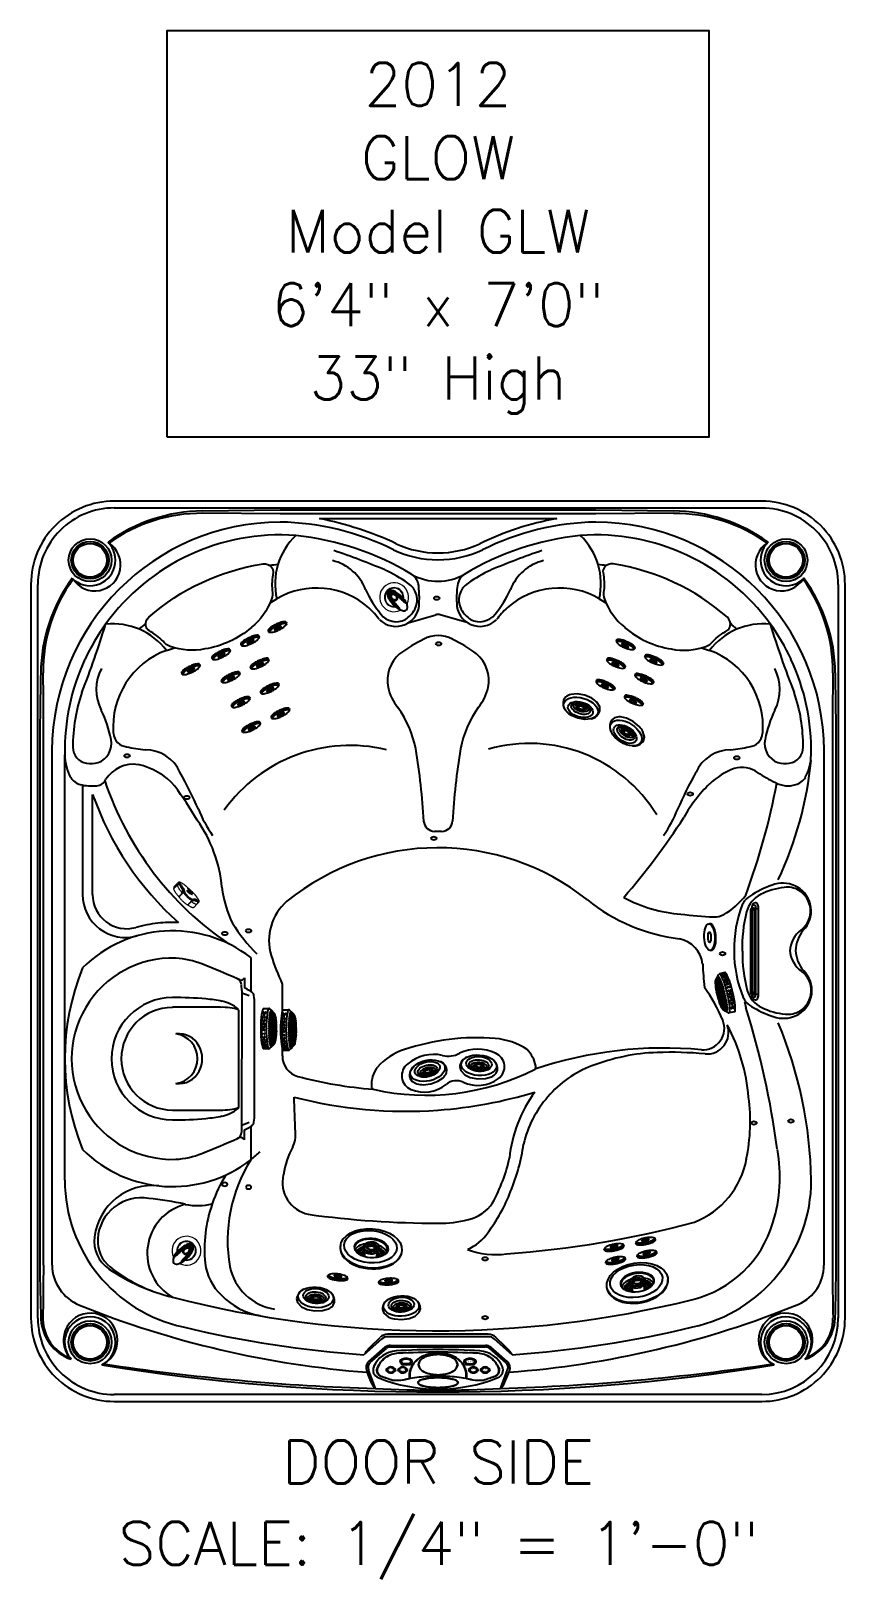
# Model space of a CAD drawing. Extents: x 648 to 724, y 789 to 934.
import ezdxf
from ezdxf.enums import TextEntityAlignment as Align

# ---------------------------------------------------------------- set-up
doc = ezdxf.new("R2010")
doc.units = 0
doc.header["$MEASUREMENT"] = 0
for name, color, linetype in [('1', 4, 'Continuous'), ('1_CYAN', 4, 'Continuous'), ('2', 7, 'Continuous'), ('DIM', 3, 'Continuous')]:
    doc.layers.add(name, color=color, linetype=linetype)
doc.styles.add('SIMPLEX', font='simplex')

msp = doc.modelspace()

# ---------------------------------------------------------------- texts
at = {"layer": 'DIM', "style": 'SIMPLEX'}
for s, p in [('2012', (686.01, 926.6)), ('GLOW', (686.01, 919.75)), ('Model GLW', (686.01, 912.89)), ('6\'4" x 7\'0"', (686.01, 906.03)), ('33" High', (686.01, 899.18)), ('DOOR SIDE', (686.01, 797.95)), ('SCALE: 1/4" = 1\'-0"', (686.08, 790.36))]:
    msp.add_text(s, height=4, dxfattribs=at).set_placement(p, align=Align.CENTER)

# ---------------------------------------------------------------- blocks, each defined once
blk = doc.blocks.new('AIRVALVE')
at = {"layer": '1', "color": 3}
for points in [[(0, -0.36, -0.315142), (-0.23, -0.2, -0.18995), (-0.23, 0.2, -0.321841), (0, 0.36, -0.321841)], [(0, -0.3, -0.313827), (-0.18, -0.18, -0.191301), (-0.18, 0.18, -0.313824), (0, 0.3, -0.313824)], [(0, -0.36, 0.315142), (0.23, -0.2, 0.18995), (0.23, 0.2, 0.321841), (0, 0.36, 0.321841)], [(0, -0.3, 0.313827), (0.18, -0.18, 0.191301), (0.18, 0.18, 0.313824), (0, 0.3, 0.313824)]]:
    blk.add_lwpolyline(points, format="xyb", dxfattribs=at)
at = {"layer": '1', "color": 2, "linetype": 'Continuous', "lineweight": 0}
for start, end in [(89.9806, 250.9039), (289.0961, 90.0194)]:
    blk.add_arc((0, 0), 1.35, start, end, dxfattribs=at)
at = {"layer": '1', "color": 3, "lineweight": 0}
for radius, start, end in [(0.904, 89.971, 234.0158), (0.846, 89.9691, 230.785), (0.904, 305.9842, 90.029), (0.846, 309.215, 90.0309)]:
    blk.add_arc((0, 0), radius, start, end, dxfattribs=at)
at = {"layer": '1', "color": 3}
for centre, radius, start, end in [((2.3, -0.49), 2.84, 162.114, 183.2782), ((1.83, -0.43), 2.33, 157.8169, 183.0748), ((0.29, 0.16), 0.727, 137.3155, 162.114), ((0.86, -0.2), 1.25, 149.361, 174.2752), ((0.29, 0.17), 0.679, 134.6535, 155.2206), ((-4.44, 0.72), 4.19, 348.9682, 350.9757), ((0.8, -0.2), 1.13, 159.5686, 175.7316), ((0.32, -0.03), 0.632, 154.5984, 170.9757), ((0, 0.45), 0.316, 89.9436, 140.7663), ((0.54, -0.14), 0.873, 146.1687, 154.5984), ((0.07, 0.07), 0.349, 134.6301, 159.5686), ((0, 0.31), 0.247, 89.9147, 149.361), ((0, 0.46), 0.271, 89.8214, 134.6535), ((0, 0.22), 0.227, 90.0848, 146.1687), ((0.02, 0.13), 0.266, 93.7523, 134.6301), ((0, 0.45), 0.316, 39.2337, 90.0564), ((0, 0.46), 0.271, 45.3465, 90.1786), ((0, 0.31), 0.247, 30.639, 90.0853), ((0, 0.22), 0.227, 33.8313, 89.9152), ((-0.02, 0.13), 0.266, 45.3699, 86.2477), ((-0.08, 0.07), 0.349, 20.4314, 45.3699), ((-0.29, 0.17), 0.679, 24.7794, 45.3465), ((-0.54, -0.14), 0.873, 25.4016, 33.8313), ((-0.86, -0.2), 1.25, 5.7248, 30.639), ((-0.29, 0.16), 0.727, 17.886, 42.6845), ((-0.32, -0.03), 0.632, 9.0243, 25.4016), ((-0.8, -0.2), 1.13, 4.2684, 20.4314), ((4.44, 0.72), 4.19, 189.0243, 191.0318), ((-1.83, -0.43), 2.33, 356.9252, 22.1831), ((-2.3, -0.49), 2.84, 356.7218, 17.886), ((2.71, -0.48), 3.25, 184.4542, 194.1778), ((2.22, -0.51), 2.72, 180.8159, 195.4905), ((-0.44, -1.26), 0.0149, 250.8083, 302.5982), ((-0.44, -1.26), 0.0152, 302.5014, 335.002), ((-0.41, -1.27), 0.0106, 81.6045, 167.3023), ((4.92, -0.6), 5.32, 174.2752, 183.1265), ((-0.44, -1.37), 0.119, 70.118, 74.2786), ((0.6, -0.84), 1, 183.1265, 190.4498), ((0.21, -1.1), 0.626, 193.2713, 228.3179), ((-0.41, -1.28), 0.0151, 21.315, 66.3223), ((-0.36, -1.02), 0.0297, 190.4498, 209.0932), ((-0.38, -1.03), 0.00301, 215.3978, 350.8779), ((-0.34, -1.01), 0.0492, 209.0932, 215.3978), ((-6.84, -0.54), 6.48, 355.7451, 1.0002), ((-2.09, -0.72), 1.75, 350.2174, 359.7723), ((-0.41, -1.01), 0.0406, 333.001, 349.5922), ((2.46, -0.45), 2.81, 172.4176, 179.4691), ((6.95, -0.66), 7.29, 175.7316, 178.1966), ((10.22, -0.76), 10.56, 178.1966, 179.7723), ((-0.21, -1.1), 0.626, 311.6821, 346.7287), ((-6.95, -0.66), 7.29, 1.8034, 4.2684), ((-2.46, -0.45), 2.81, 0.5309, 7.5824), ((-10.22, -0.76), 10.56, 0.2277, 1.8034), ((2.09, -0.72), 1.75, 180.2277, 189.7826), ((6.84, -0.54), 6.48, 178.9998, 184.2549), ((0.41, -1.01), 0.0406, 190.4078, 206.999), ((0.38, -1.03), 0.00301, 189.1221, 324.6022), ((-4.92, -0.6), 5.32, 356.8735, 5.7248), ((-0.6, -0.84), 1, 349.5502, 356.8735), ((0.35, -1.02), 0.0297, 330.9068, 349.5502), ((0.34, -1.01), 0.0492, 324.6022, 330.9068), ((-2.22, -0.51), 2.72, 344.5095, 359.1841), ((0.41, -1.28), 0.0151, 113.6777, 158.685), ((0.44, -1.37), 0.119, 105.7214, 109.882), ((0.41, -1.27), 0.0106, 12.6977, 98.3955), ((0.44, -1.26), 0.0152, 204.998, 237.4986), ((0.44, -1.26), 0.0149, 237.4018, 289.1917), ((-2.71, -0.48), 3.25, 345.8222, 355.5458), ((0, -1.35), 0.301, 226.3593, 270.087), ((0, -1.35), 0.301, 269.913, 313.6407)]:
    blk.add_arc(centre, radius, start, end, dxfattribs=at)
blk = doc.blocks.new('WATERFALL')
at = {"layer": '1'}
for p, q in [((4, 0), (-4, 0)), ((-4, -0.4), (-4, -0.64)), ((-4, -0.63), (-4, -0.66)), ((-3.85, -0.35), (3.85, -0.35)), ((4, -0.4), (4, -0.64)), ((4, -0.63), (4, -0.66))]:
    blk.add_line(p, q, dxfattribs=at)
at = {"layer": '1', "color": 3, "linetype": 'Continuous'}
for p, q in [((-4, -0.27), (-4, 0)), ((4, -0.27), (4, 0)), ((-4, -0.27), (4, -0.27)), ((-3.93, -0.7), (-3.93, -0.71)), ((-3.9, -0.7), (-3.9, -0.68)), ((-3.85, -0.56), (3.85, -0.56)), ((-3.85, -0.56), (-3.85, -0.76)), ((3.85, -0.66), (-3.85, -0.66)), ((-3.85, -0.66), (3.85, -0.66)), ((-3.85, -0.72), (3.85, -0.72)), ((-3.85, -0.75), (3.85, -0.75)), ((3.85, -0.35), (3.85, -0.56)), ((3.85, -0.56), (3.85, -0.76)), ((3.9, -0.7), (3.9, -0.68)), ((3.93, -0.7), (3.93, -0.71))]:
    blk.add_line(p, q, dxfattribs=at)
at = {"layer": '1', "color": 3}
blk.add_line((-3.85, -0.35), (-3.85, -0.56), dxfattribs=at)
at = {"layer": '1', "linetype": 'Continuous'}
blk.add_line((-3.85, -0.76), (3.85, -0.76), dxfattribs=at)
at = {"layer": '1'}
for centre, radius, start, end in [((-4, -0.96), 0.96, 89.7026, 110.5473), ((4, -0.96), 0.96, 69.4527, 90.2974), ((-4.38, -0.28), 0.162, 137.3529, 196.1624), ((-4.22, -0.26), 0.323, 191.3089, 230.2531), ((-4.2, -0.44), 0.408, 110.5473, 137.3529), ((-4.09, -0.11), 0.519, 230.3167, 253.2943), ((-4, 0.17), 0.811, 252.8804, 270.2955), ((-3.94, -0.45), 0.0809, 117.1348, 158.7066), ((-3.91, -0.44), 0.11, 169.5931, 190.5464), ((-3.96, -0.44), 0.0631, 198.2934, 228.5703), ((-3.92, -0.65), 0.0826, 185.5312, 225.4143), ((-3.86, -0.61), 0.255, 87.9371, 118.1535), ((-3.86, -0.59), 0.166, 225.4143, 272.815), ((3.86, -0.61), 0.255, 61.8465, 92.0629), ((3.86, -0.59), 0.166, 267.185, 314.5857), ((3.92, -0.65), 0.0826, 314.5857, 354.4688), ((3.94, -0.45), 0.0809, 21.2934, 62.8652), ((3.95, -0.63), 0.0493, 354.0691, 39.2593), ((3.96, -0.44), 0.0631, 311.4297, 341.7066), ((4, 0.17), 0.811, 269.7045, 287.1196), ((3.91, -0.44), 0.11, 349.4536, 10.4069), ((4.09, -0.11), 0.519, 286.7057, 309.6833), ((4.2, -0.44), 0.408, 42.6471, 69.4527), ((4.22, -0.26), 0.323, 309.7469, 348.6911), ((4.38, -0.28), 0.162, 343.8376, 42.6471)]:
    blk.add_arc(centre, radius, start, end, dxfattribs=at)
at = {"layer": '1', "color": 3, "linetype": 'Continuous'}
for centre, radius, start, end in [((-3.95, -0.63), 0.0493, 140.7407, 185.9309), ((-3.93, -0.63), 0.0679, 190.5036, 252.9656), ((-3.93, -0.65), 0.0751, 119.3743, 140.7407), ((-3.86, -0.78), 0.22, 87.5101, 119.3743), ((-3.92, -0.59), 0.105, 252.9656, 268.2617), ((-3.89, -0.7), 0.0319, 125.8154, 171.1791), ((-3.91, -0.71), 0.0194, 179.0129, 218.493), ((-3.88, -0.69), 0.0512, 218.493, 247.8988), ((-3.87, -0.73), 0.0693, 108.3606, 125.8154), ((-3.88, -0.7), 0.0321, 119.8351, 135.4578), ((-3.88, -0.69), 0.0165, 186.2572, 229.3653), ((-3.85, -0.62), 0.13, 247.8988, 270.493), ((-3.85, -0.81), 0.148, 91.2486, 108.3606), ((-3.87, -0.72), 0.0511, 107.1562, 119.8351), ((-3.86, -0.67), 0.0505, 229.3653, 264.7528), ((-3.85, -0.77), 0.106, 89.5501, 107.1562), ((-3.81, -0.15), 0.57, 264.7528, 266.3621), ((-3.81, -0.15), 0.57, 264.7528, 266.3621), ((3.86, -0.78), 0.22, 60.6257, 92.4899), ((3.85, -0.77), 0.106, 72.8438, 90.4499), ((3.85, -0.81), 0.148, 71.6394, 88.7514), ((3.81, -0.15), 0.57, 273.6379, 275.2472), ((3.85, -0.62), 0.13, 269.507, 292.1012), ((3.86, -0.67), 0.0505, 275.2472, 310.6347), ((3.87, -0.72), 0.0511, 60.1649, 72.8438), ((3.87, -0.73), 0.0693, 54.1846, 71.6394), ((3.88, -0.7), 0.0321, 44.5422, 60.1649), ((3.88, -0.69), 0.0165, 310.6347, 353.7428), ((3.92, -0.67), 0.0225, 207.2341, 269.8666), ((3.88, -0.69), 0.0512, 292.1012, 321.507), ((3.89, -0.7), 0.0319, 8.8209, 54.1846), ((3.91, -0.71), 0.0194, 321.507, 0.9871), ((3.92, -0.59), 0.105, 271.7383, 287.0344), ((3.93, -0.63), 0.0679, 287.0344, 349.4964), ((3.93, -0.65), 0.0751, 39.2593, 60.6257)]:
    blk.add_arc(centre, radius, start, end, dxfattribs=at)
at = {"layer": '1', "color": 3, "linetype": 'Continuous', "extrusion": (0, 0, -1)}
blk.add_ellipse((-4, -0.44), major_axis=(0.34, 0), ratio=0.499996, start_param=1.570796, end_param=4.712389, dxfattribs=at)
at = {"layer": '1', "color": 3, "linetype": 'Continuous'}
blk.add_ellipse((4, -0.44), major_axis=(-0.34, 0), ratio=0.499996, start_param=1.570796, end_param=4.712389, dxfattribs=at)
blk = doc.blocks.new('MJET')
at = {"layer": '1', "color": 3}
for p, q in [((-0.95, -0.16), (-0.85, -0.1)), ((-0.55, -0.74), (-0.5, -0.71))]:
    blk.add_line(p, q, dxfattribs=at)
at = {"layer": '1'}
blk.add_lwpolyline([(0.05, -2.04), (0.29, -1.76), (0.39, -1.23, 0.071169), (0.29, -0.66), (0, 0), (-0.44, 0.57), (-0.89, 0.93, 0.106361), (-1.41, 1.09), (-1.73, 1.04)], format="xyb", dxfattribs=at)
for centre, radius, start, end in [((-1.22, 0.13), 1.04, 119.3208, 174.577), ((-0.48, -1.13), 1.05, 236.7737, 300.1392)]:
    blk.add_arc(centre, radius, start, end, dxfattribs=at)
at = {"layer": '1', "color": 3}
for centre, radius, start, end in [((-0.13, -0.09), 0.966, 169.3755, 182.7087), ((-0.08, -0.06), 0.966, 172.9807, 184.5691), ((-1.26, -0.24), 0.0367, 125.7131, 173.0988), ((-1.08, -0.5), 0.352, 100.3995, 124.643), ((-1.14, -0.32), 0.165, 61.4818, 91.5367), ((-1.07, -0.2), 0.0266, 348.2864, 61.4818), ((-0.13, -0.09), 0.966, 238.8747, 251.0567), ((-0.08, -0.06), 0.966, 237.3676, 247.1634)]:
    blk.add_arc(centre, radius, start, end, dxfattribs=at)
at = {"layer": '1'}
blk.add_ellipse((-1.09, -0.65), major_axis=(-0.85, 1.42), ratio=0.582043, dxfattribs=at)
at = {"layer": '1', "color": 3}
for centre, major_axis, ratio in [((-1.2, -0.71), (-0.62, 1.02), 0.582633), ((-1.09, -0.65), (-0.462, 0.802), 0.562663), ((-1.04, -0.62), (-0.255, 0.321), 0.687109), ((-1.04, -0.62), (-0.121, 0.22), 0.601926)]:
    blk.add_ellipse(centre, major_axis=major_axis, ratio=ratio, dxfattribs=at)
for centre, major_axis, ratio, start_param, end_param in [((-0.93, -0.55), (-0.427, 0.679), 0.579291, 6.026519, 9.533585), ((-0.68, -0.43), (-0.427, 0.679), 0.579291, 6.578896, 7.179786), ((-0.64, -0.4), (-0.427, 0.679), 0.579291, 6.646969, 7.192996), ((-1.01, -0.6), (-0.285, 0.376), 0.697464, 6.107579, 11.857587), ((-1.17, -0.22), (-0.124, -0.017), 0.236606, 6.126494, 9.424778), ((-0.94, -0.56), (-0.285, 0.376), 0.697464, 2.921818, 6.286736), ((-0.68, -0.43), (-0.427, 0.679), 0.579291, 8.429339, 8.995074), ((-0.64, -0.4), (-0.427, 0.679), 0.579291, 8.436954, 8.937403)]:
    blk.add_ellipse(centre, major_axis=major_axis, ratio=ratio, start_param=start_param, end_param=end_param, dxfattribs=at)
blk = doc.blocks.new('MINI')
at = {"layer": '1', "color": 3}
for p, q in [((0.22, 0.93), (0.33, 0.93)), ((0.39, 0.89), (0.44, 0.83)), ((0.39, 0.89), (0.39, 0.89)), ((0.22, -0.93), (0.33, -0.93)), ((0.33, -0.93), (0.33, -0.93)), ((0.39, -0.9), (0.44, -0.83))]:
    blk.add_line(p, q, dxfattribs=at)
for points in [[(0.22, 0.93, 0.267867), (0.16, 0.89, 0.072378), (0.07, 0.66, 0.034036), (0.02, 0.38, 0.024706), (0, 0, 0.024706), (0.02, -0.38, 0.034036), (0.07, -0.66, 0.072378), (0.16, -0.89, 0.267867), (0.22, -0.93, 0.267867)], [(0.39, 0.89, 0.267867), (0.33, 0.93, 0.267867), (0.26, 0.89, 0.072378), (0.17, 0.66, 0.034036), (0.12, 0.38, 0.024706), (0.1, 0, 0.024706), (0.12, -0.38, 0.034036), (0.17, -0.66, 0.072378), (0.26, -0.89, 0.267867), (0.33, -0.93, 0.267867)], [(0.33, -0.93, 0.238458), (0.39, -0.9, 0.072378)]]:
    blk.add_lwpolyline(points, format="xyb", dxfattribs=at)
for points in [[(0.39, -0.86, 0.267867), (0.44, -0.82, 0.072378), (0.53, -0.6, 0.034036), (0.57, -0.35, 0.024706), (0.59, 0, 0.024706), (0.57, 0.35, 0.034036), (0.53, 0.6, 0.072378), (0.44, 0.82, 0.267867), (0.39, 0.86, 0.267867), (0.33, 0.82, 0.072378), (0.24, 0.6, 0.034036), (0.2, 0.35, 0.024706), (0.18, 0, 0.024706), (0.2, -0.35, 0.034036), (0.24, -0.6, 0.072378), (0.33, -0.82, 0.267867)], [(0.39, 0.34, 0.280852), (0.37, 0.33, 0.066452), (0.34, 0.24, 0.030521), (0.32, 0.14, 0.022038), (0.32, 0, 0.022038), (0.32, -0.14, 0.030521), (0.34, -0.24, 0.066452), (0.37, -0.33, 0.280852), (0.39, -0.34, 0.280852), (0.41, -0.33, 0.066452), (0.44, -0.24, 0.030521), (0.45, -0.14, 0.022038), (0.46, 0, 0.022038), (0.45, 0.14, 0.030521), (0.44, 0.24, 0.066452), (0.41, 0.33, 0.280852)]]:
    blk.add_lwpolyline(points, format="xyb", close=True, dxfattribs=at)
blk = doc.blocks.new('LJET')
at = {"layer": '1', "color": 3}
for p, q in [((-2.14, -0.4), (-1.93, -0.3)), ((-1.62, -0.33), (-1.23, -0.14)), ((-1.03, -1.29), (-0.78, -1.17)), ((-1.36, -1.65), (-1.2, -1.58))]:
    blk.add_line(p, q, dxfattribs=at)
for centre, radius, start, end in [((-1.19, -0.24), 0.634, 124.3704, 182.4582), ((-1.11, -0.3), 0.54, 121.8745, 179.9724), ((-1.19, -0.27), 0.388, 109.9312, 183.3398), ((-1.17, -0.26), 0.324, 106.9548, 180.1627), ((-0.95, -0.19), 0.359, 144.2268, 174.9865), ((-1.92, -0.41), 0.0494, 104.0054, 134.2269), ((-1.95, -0.38), 0.00975, 134.2269, 197.8107), ((-1.92, -0.37), 0.0373, 197.8107, 245.45), ((1.35, 5.82), 7.04, 242.2026, 245.3315), ((-1.86, -0.69), 0.34, 25.5637, 102.515), ((-1.56, -0.43), 0.155, 255.7608, 264.2701), ((-1.57, -0.57), 0.0126, 258.2119, 332.1283), ((-1.62, -0.55), 0.0616, 339.2053, 5.2417), ((-1.11, -0.23), 0.177, 111.2597, 155.5931), ((-1.13, -0.35), 0.239, 90.6253, 115.0516), ((-0.77, -1.08), 0.425, 229.4227, 296.953), ((-0.8, -1.01), 0.405, 235.3586, 299.1938), ((-0.78, -1.02), 0.32, 232.3148, 304.5918), ((-0.32, 0.03), 1.31, 248.3685, 257.4553), ((-0.91, -0.84), 0.357, 291.7901, 318.489), ((-0.73, -0.98), 0.187, 256.6364, 300.2021), ((-0.81, -1.13), 0.554, 230.7677, 292.8421)]:
    blk.add_arc(centre, radius, start, end, dxfattribs=at)
for centre, major_axis, ratio in [((-1.73, -1.11), (-1.14, 2.19), 0.614195), ((-1.67, -0.98), (-0.71, 1.4), 0.589139), ((-1.77, -1.03), (-0.231, 0.443), 0.610172), ((-1.72, -1.01), (-0.181, 0.357), 0.559139)]:
    blk.add_ellipse(centre, major_axis=major_axis, ratio=ratio, dxfattribs=at)
for centre, major_axis, ratio, start_param, end_param in [((-1.56, -0.94), (-0.71, 1.4), 0.589139, 6.281287, 9.305468), ((-1.29, -0.8), (-0.67, 1.35), 0.535637, 0.150745, 1.094175), ((-1.19, -0.74), (-0.59, 1.21), 0.521791, 0.110824, 1.017348), ((-1.11, -0.7), (-0.54, 1.08), 0.599515, 0.044816, 0.920563), ((-1.75, -1.03), (-0.401, 0.62), 0.630636, 5.78793, 11.416508), ((-1.78, -1.04), (-0.401, 0.563), 0.63161, 5.627431, 11.492994), ((-1.6, -0.95), (-0.401, 0.62), 0.630636, 2.982357, 6.275879), ((-1.61, -0.95), (-0.181, 0.357), 0.559139, 0.295266, 2.87691), ((-1.29, -0.8), (-0.67, 1.35), 0.535637, 1.957587, 3.003279), ((-1.19, -0.74), (-0.59, 1.21), 0.521791, 2.159716, 3.091487), ((-1.11, -0.7), (-0.54, 1.08), 0.599515, 2.227435, 3.10684)]:
    blk.add_ellipse(centre, major_axis=major_axis, ratio=ratio, start_param=start_param, end_param=end_param, dxfattribs=at)
at = {"layer": '1_CYAN'}
blk.add_ellipse((-1.63, -0.97), major_axis=(-1.35, 2.55), ratio=0.637723, dxfattribs=at)
blk.add_ellipse((-1.57, -0.95), major_axis=(-1.35, 2.55), ratio=0.637723, start_param=3.056662, end_param=6.230777, dxfattribs=at)
blk = doc.blocks.new('2010GLOW')
at = {"layer": '1'}
for points in [[(33.63, 3.08), (33.41, 2.88), (33.41, 2.9), (33.63, 3.1), (33.85, 2.9), (33.85, 2.88)], [(33.77, 2.88), (33.74, 2.88), (33.74, 2.85), (33.78, 2.85), (33.78, 2.84), (33.73, 2.84), (33.73, 2.92), (33.78, 2.92), (33.78, 2.92), (33.74, 2.92), (33.74, 2.89), (33.77, 2.89)], [(34.73, 2.83), (34.51, 3.03), (34.51, 3), (34.73, 2.81), (34.95, 3), (34.95, 3.03)], [(34.88, 3.02), (34.85, 3.02), (34.85, 2.99), (34.88, 2.99), (34.88, 2.98), (34.84, 2.98), (34.84, 3.06), (34.88, 3.06), (34.88, 3.06), (34.85, 3.06), (34.85, 3.03), (34.88, 3.03)], [(35.04, 3.73), (34.98, 3.73), (34.98, 3.68), (35.04, 3.68), (35.04, 3.67), (34.97, 3.67), (34.97, 3.8), (35.04, 3.8), (35.04, 3.79), (34.98, 3.79), (34.98, 3.74), (35.04, 3.74)], [(35.09, 3.79), (35.05, 3.79), (35.05, 3.8), (35.15, 3.8), (35.15, 3.79), (35.11, 3.79), (35.11, 3.67), (35.09, 3.67)], [(40.79, 3.79), (40.81, 3.79), (40.81, 3.67), (40.86, 3.67), (40.86, 3.65), (40.79, 3.65)], [(40.9, 3.79), (40.9, 3.65), (40.88, 3.65), (40.88, 3.79)], [(41.08, 3.79), (41.08, 3.73), (41.14, 3.73), (41.14, 3.79), (41.16, 3.79), (41.16, 3.65), (41.14, 3.65), (41.14, 3.71), (41.08, 3.71), (41.08, 3.65), (41.06, 3.65), (41.06, 3.79)], [(41.35, 3.06), (41.13, 2.87), (41.13, 2.89), (41.35, 3.08), (41.57, 2.89), (41.57, 2.87)], [(41.22, 3.77), (41.18, 3.77), (41.18, 3.79), (41.28, 3.79), (41.28, 3.77), (41.23, 3.77), (41.23, 3.65), (41.22, 3.65)], [(42.44, 2.81), (42.22, 3.01), (42.22, 2.99), (42.44, 2.79), (42.66, 2.99), (42.66, 3.01)], [(42.43, 3.05), (42.47, 3.05), (42.47, 3.04), (42.44, 3.04), (42.44, 3.01), (42.47, 3.01), (42.47, 3), (42.44, 3), (42.44, 2.96), (42.43, 2.96)], [(42.49, 3.05), (42.53, 3.05), (42.53, 3.04), (42.5, 3.04), (42.5, 3.01), (42.53, 3.01), (42.53, 3), (42.5, 3), (42.5, 2.96), (42.49, 2.96)]]:
    blk.add_hatch(color=3, dxfattribs=at).paths.add_polyline_path(points)
at = {"layer": '1', "color": 3, "lineweight": 5}
for p, q in [((13.76, 48.45), (13.35, 48.04)), ((14.51, 48.09), (14.5, 48.1)), ((14.61, 47.74), (14.59, 47.72)), ((14.66, 47.88), (14.64, 47.86)), ((14.69, 47.79), (14.68, 47.78)), ((14.7, 47.71), (14.71, 47.73)), ((14.72, 47.72), (14.7, 47.71)), ((14.72, 47.73), (14.72, 47.73)), ((14.85, 47.68), (14.86, 47.69)), ((15.02, 47.47), (15.04, 47.48)), ((15.04, 47.47), (15.03, 47.46)), ((15.04, 47.42), (15.06, 47.43)), ((15.05, 47.48), (15.05, 47.48)), ((15.06, 47.32), (15.08, 47.34)), ((15.11, 47.45), (15.12, 47.47)), ((15.25, 47.39), (15.19, 47.46)), ((15.22, 46.12), (15.53, 46.46)), ((15.45, 46.37), (15.69, 46.61))]:
    blk.add_line(p, q, dxfattribs=at)
at = {"layer": '1'}
for p, q in [((63.97, 39.35), (64.02, 39.43)), ((64.06, 39.49), (64.12, 39.59)), ((64.15, 39.64), (64.28, 39.87)), ((64.84, 40.04), (64.35, 39.92)), ((21.74, 36.69), (22.25, 36.69)), ((22.49, 36.49), (22.33, 36.65)), ((22.62, 36.36), (22.57, 36.4)), ((22.75, 36.22), (22.7, 36.27)), ((23.59, 36.56), (24.1, 36.56)), ((24.33, 36.36), (24.17, 36.53)), ((24.46, 36.23), (24.42, 36.28)), ((24.59, 36.1), (24.55, 36.15)), ((64.65, 36.61), (64.7, 36.57)), ((64.81, 36.51), (64.86, 36.48)), ((64.96, 36.41), (65.16, 36.29)), ((65.73, 36.39), (65.24, 36.27)), ((22.63, 33.28), (22.55, 33.2)), ((22.75, 33.4), (22.68, 33.34)), ((24.59, 33.28), (24.53, 33.21)), ((21.74, 32.94), (22.25, 32.94)), ((22.51, 33.16), (22.33, 32.97)), ((23.59, 32.81), (24.1, 32.81)), ((24.36, 33.03), (24.17, 32.85)), ((24.48, 33.16), (24.4, 33.08))]:
    blk.add_line(p, q, dxfattribs=at)
at = {"layer": '1', "linetype": 'Continuous'}
for p, q in [((35.37, 2.15), (35.37, 2.15)), ((35.38, 2.16), (35.38, 2.16)), ((40.69, 2.16), (40.69, 2.16)), ((40.7, 2.15), (40.7, 2.15))]:
    blk.add_line(p, q, dxfattribs=at)
at = {"layer": '1'}
for points in [[(20.6, 72.28, -0.139939), (16.24, 70.26, -0.13657), (13.02, 70.49, -0.135613), (12.34, 70.98, 0.068851), (11.03, 71.98, -0.225097), (10.73, 72.42, -0.255346), (11, 73.23, -0.142373), (21.68, 78.2, -0.255346), (22.48, 77.9, -0.225097), (22.62, 77.39, 0.068851), (22.54, 75.73, -0.135613), (22.48, 74.9, -0.13657), (20.59, 72.29)], [(55.47, 72.28, 0.139939), (59.83, 70.26, 0.13657), (63.05, 70.49, 0.135613), (63.73, 70.98, -0.068851), (65.04, 71.98, 0.225097), (65.34, 72.42, 0.255346), (65.07, 73.23, 0.142373), (54.39, 78.2, 0.255346), (53.59, 77.9, 0.225097), (53.45, 77.39, -0.068851), (53.53, 75.73, 0.135613), (53.59, 74.9, 0.13657), (55.48, 72.29)]]:
    blk.add_lwpolyline(points, format="xyb", dxfattribs=at)
at = {"layer": '1', "color": 3, "lineweight": 5, "flags": 128}
for points in [[(13.35, 48.04), (13.35, 48.03), (13.34, 48.02), (13.34, 48), (13.35, 47.98), (13.35, 47.96), (13.36, 47.93)], [(13.82, 47.12), (13.77, 47.18), (13.72, 47.24), (13.67, 47.3), (13.63, 47.36), (13.59, 47.41), (13.55, 47.47), (13.51, 47.52), (13.48, 47.57), (13.45, 47.62), (13.43, 47.66), (13.41, 47.71), (13.39, 47.75), (13.37, 47.78), (13.36, 47.82), (13.36, 47.85), (13.36, 47.87), (13.36, 47.9), (13.37, 47.91)], [(13.7, 48.23), (13.69, 48.21), (13.69, 48.19), (13.7, 48.16), (13.7, 48.12), (13.71, 48.09), (13.73, 48.05), (13.75, 48.01), (13.77, 47.96), (13.8, 47.92), (13.83, 47.87), (13.86, 47.82), (13.9, 47.76), (13.94, 47.71), (13.99, 47.65), (14.03, 47.59), (14.08, 47.53), (14.14, 47.47)], [(14.03, 48.42), (14.03, 48.42), (13.99, 48.44), (13.94, 48.46), (13.9, 48.48), (13.87, 48.48), (13.84, 48.48), (13.8, 48.48), (13.78, 48.47), (13.76, 48.45)], [(14.5, 48.1), (14.5, 48.1), (14.5, 48.1)], [(13.84, 47.1), (13.87, 47.06), (13.9, 47.01), (13.93, 46.97), (13.97, 46.93), (14.01, 46.88), (14.05, 46.84), (14.09, 46.8), (14.13, 46.75), (14.18, 46.71), (14.22, 46.67), (14.27, 46.62), (14.31, 46.58), (14.36, 46.55), (14.4, 46.51), (14.44, 46.48), (14.48, 46.45), (14.52, 46.42), (14.56, 46.4), (14.6, 46.38), (14.63, 46.36)], [(15.22, 46.12), (15.2, 46.11), (15.18, 46.1), (15.16, 46.1), (15.14, 46.1), (15.11, 46.1), (15.07, 46.11), (15.04, 46.12), (15, 46.14), (14.96, 46.16), (14.91, 46.18), (14.86, 46.21), (14.81, 46.24), (14.76, 46.27), (14.71, 46.31), (14.65, 46.35)], [(14.99, 46.67), (15.05, 46.63), (15.1, 46.6), (15.15, 46.56), (15.2, 46.54), (15.25, 46.51), (15.29, 46.49), (15.34, 46.47), (15.37, 46.46), (15.41, 46.45), (15.44, 46.44), (15.47, 46.44), (15.49, 46.44), (15.51, 46.45), (15.53, 46.46), (15.53, 46.46)], [(15.69, 46.61), (15.71, 46.64), (15.72, 46.67), (15.72, 46.69), (15.72, 46.7), (15.72, 46.71), (15.71, 46.73), (15.71, 46.75), (15.7, 46.78), (15.68, 46.82), (15.65, 46.87), (15.61, 46.93), (15.56, 47), (15.53, 47.06), (15.48, 47.12), (15.43, 47.18), (15.39, 47.23), (15.34, 47.29), (15.3, 47.34), (15.25, 47.39)], [(15.53, 46.68), (15.51, 46.68), (15.48, 46.68), (15.45, 46.68), (15.42, 46.69), (15.38, 46.7), (15.34, 46.72), (15.3, 46.74), (15.25, 46.76)]]:
    blk.add_lwpolyline(points, dxfattribs=at)
at = {"layer": '1', "color": 3, "lineweight": 5}
for centre, radius, start, end in [((15.15, 48.61), 1.29, 200.3277, 219.4014), ((15.36, 46.62), 0.234, 316.2724, 347.1489)]:
    blk.add_arc(centre, radius, start, end, dxfattribs=at)
at = {"layer": '1', "color": 3}
blk.add_arc((15.59, 13.82), 4.73, 104.2976, 239.9698, dxfattribs=at)
at = {"layer": '1', "linetype": 'Continuous'}
for centre, radius, start, end in [((34.28, 2.26), 2.46, 93.772, 156.7196), ((38.03, -54.62), 59.46, 86.2269, 93.7731), ((41.79, 2.26), 2.46, 23.2804, 86.2279), ((32.72, 2.93), 0.758, 156.7189, 248.1124), ((33.48, 2.94), 0.282, 168.7098, 191.2902), ((33.63, 2.68), 0.542, 41.9354, 138.0646), ((33.78, 2.94), 0.282, 348.7098, 11.2902), ((34.58, 2.94), 0.282, 168.7098, 191.2902), ((34.74, 2.68), 0.542, 41.9354, 138.0646), ((34.67, 3.74), 0.19, 156.2798, 193.8506), ((34.9, 3.8), 0.43, 193.8506, 218.3578), ((34.6, 3.77), 0.119, 124.5754, 156.2798), ((35.05, 3.11), 0.914, 55.4246, 124.5754), ((34.72, 3.66), 0.204, 218.3578, 263.9637), ((35.05, 6.78), 3.35, 263.9637, 276.0363), ((34.89, 2.94), 0.282, 348.7098, 11.2902), ((35.38, 3.66), 0.204, 276.0363, 321.6422), ((35.21, 3.8), 0.43, 321.6422, 346.1494), ((35.5, 3.77), 0.119, 23.7202, 55.4246), ((35.44, 3.74), 0.19, 346.1494, 23.7202), ((40.63, 3.74), 0.19, 156.2798, 193.8506), ((40.86, 3.8), 0.43, 193.8506, 218.3578), ((40.57, 3.77), 0.119, 124.5754, 156.2798), ((41.02, 3.11), 0.914, 55.4246, 124.5754), ((40.69, 3.66), 0.204, 218.3578, 263.9637), ((41.02, 6.78), 3.35, 263.9637, 276.0363), ((41.18, 2.94), 0.282, 168.7098, 191.2902), ((41.33, 2.68), 0.542, 41.9354, 138.0646), ((41.35, 3.66), 0.204, 276.0363, 321.6422), ((41.17, 3.8), 0.43, 321.6422, 346.1494), ((41.47, 3.77), 0.119, 23.7202, 55.4246), ((41.4, 3.74), 0.19, 346.1494, 23.7202), ((41.49, 2.94), 0.282, 348.7098, 11.2902), ((42.29, 2.94), 0.282, 168.7098, 191.2902), ((42.44, 2.68), 0.542, 41.9354, 138.0646), ((42.59, 2.94), 0.282, 348.7098, 11.2902), ((43.35, 2.93), 0.758, 291.8876, 23.2811), ((38.03, 16.15), 15.01, 248.111, 291.889), ((33.63, 3.2), 0.542, 221.9354, 318.0646), ((34.74, 3.2), 0.542, 221.9354, 318.0646), ((35.37, 2.16), 0.01, 280.332, 7.0413), ((40.7, 2.16), 0.01, 172.9587, 259.668), ((41.33, 3.2), 0.542, 221.9354, 318.0646), ((42.44, 3.2), 0.542, 221.9354, 318.0646)]:
    blk.add_arc(centre, radius, start, end, dxfattribs=at)
at = {"layer": '1', "color": 2}
for centre in [(37.91, 75), (38.09, 70.75), (8.98, 60.29), (65.95, 60.09), (14.56, 56.39), (61.6, 56.72), (37.64, 52.58), (18.11, 43.69), (20.33, 43.95), (64.62, 41.81), (67.55, 26), (71.01, 26.18), (42.43, 13.31), (42.43, 7.82)]:
    blk.add_ellipse(centre, major_axis=(-0.25, 0), ratio=0.649149, dxfattribs=at)
at = {"layer": '1'}
for major_axis, ratio in [((-0.06, 1.25), 0.390628), ((-0.023, 0.499), 0.268339)]:
    blk.add_ellipse((63.4, 43.36), major_axis=major_axis, ratio=ratio, dxfattribs=at)
for centre, major_axis, ratio, start_param, end_param in [((63.53, 43.36), (0.06, -1.25), 0.372628, -0.135711, 3.277304), ((64.34, 37.98), (-0.34, 1.39), 0.145722, 2.994561, 6.430217), ((64.79, 38.1), (-0.45, 1.82), 0.145722, 3.141593, 6.283185), ((65.29, 38.22), (-0.45, 1.82), 0.145722, 3.141593, 6.283185), ((21.74, 34.81), (0, -1.88), 0.145722, 3.141593, 6.283185), ((22.25, 34.81), (0, -1.88), 0.145722, 3.141593, 6.283185), ((22.72, 34.81), (0, -1.43), 0.145722, 2.994561, 6.430217), ((23.59, 34.69), (0, -1.88), 0.145722, 3.141593, 6.283185), ((24.1, 34.69), (0, -1.88), 0.145722, 3.141593, 6.283185), ((24.56, 34.69), (0, -1.43), 0.145722, 2.994561, 6.430217)]:
    blk.add_ellipse(centre, major_axis=major_axis, ratio=ratio, start_param=start_param, end_param=end_param, dxfattribs=at)
at = {"layer": '1', "color": 3}
for centre, major_axis, start_param, end_param in [((63.96, 39.2), (0.0108, -0.0442), 4.112585, 9.142933), ((63.97, 39.1), (0.0108, -0.0442), 0.253665, 6.53685), ((63.98, 39.27), (0.0108, -0.0442), 3.930767, 8.961115), ((63.98, 39), (0.0108, -0.0442), 0.253665, 6.53685), ((64.01, 39.24), (0.0108, -0.0442), 0.253665, 6.53685), ((64.03, 39.21), (0.0108, -0.0442), 0.253665, 6.53685), ((64.04, 39.11), (0.0108, -0.0442), 0.253665, 6.53685), ((64.06, 39.18), (0.0108, -0.0442), 0.253665, 6.53685), ((64.07, 39.08), (0.0108, -0.0442), 0.253665, 6.53685), ((64.09, 39.14), (0.0108, -0.0442), 0.253665, 6.53685), ((64.1, 39.04), (0.0108, -0.0442), 0.253665, 6.53685), ((64.12, 39.11), (0.0108, -0.0442), 0.253665, 6.53685), ((64.13, 39.01), (0.0108, -0.0442), 0.253665, 6.53685), ((64.15, 39.08), (0.0108, -0.0442), 0.253665, 6.53685), ((64.18, 39.05), (0.0108, -0.0442), 0.253665, 6.53685), ((64.2, 39.02), (0.0108, -0.0442), 3.065388, 8.095736), ((63.99, 38.9), (0.0108, -0.0442), 0.253665, 6.53685), ((64, 38.8), (0.0108, -0.0442), 0.253665, 6.53685), ((64.01, 38.97), (0.0108, -0.0442), 0.253665, 6.53685), ((64, 38.7), (0.0108, -0.0442), 0.253665, 6.53685), ((64.01, 38.87), (0.0108, -0.0442), 0.253665, 6.53685), ((64.01, 38.6), (0.0108, -0.0442), 0.253665, 6.53685), ((64.02, 38.77), (0.0108, -0.0442), 0.253665, 6.53685), ((64.02, 38.5), (0.0108, -0.0442), 0.253665, 6.53685), ((64.03, 38.67), (0.0108, -0.0442), 0.253665, 6.53685), ((64.03, 38.4), (0.0108, -0.0442), 4.977964, 10.008312), ((64.04, 38.84), (0.0108, -0.0442), 0.253665, 6.53685), ((64.04, 38.57), (0.0108, -0.0442), 0.253665, 6.53685), ((64.33, 37.98), (-0.33, 1.35), 1.229121, 1.372604), ((64.05, 38.74), (0.0108, -0.0442), 0.253665, 6.53685), ((64.05, 38.47), (0.0108, -0.0442), 0.253665, 6.53685), ((64.06, 38.64), (0.0108, -0.0442), 0.253665, 6.53685), ((64.06, 38.37), (0.0108, -0.0442), 0.253665, 6.53685), ((64.07, 38.81), (0.0108, -0.0442), 0.253665, 6.53685), ((64.07, 38.54), (0.0108, -0.0442), 0.253665, 6.53685), ((64.08, 38.98), (0.0108, -0.0442), 0.253665, 6.53685), ((64.08, 38.71), (0.0108, -0.0442), 0.253665, 6.53685), ((64.08, 38.44), (0.0108, -0.0442), 0.253665, 6.53685), ((64.08, 38.17), (0.0108, -0.0442), 5.159783, 10.190131), ((64.09, 38.87), (0.0108, -0.0442), 0.253665, 6.53685), ((64.09, 38.61), (0.0108, -0.0442), 0.253665, 6.53685), ((64.09, 38.34), (0.0108, -0.0442), 0.253665, 6.53685), ((64.1, 38.24), (0.0108, -0.0442), 0.253665, 6.53685), ((64.33, 37.98), (-0.33, 1.35), 1.410939, 2.237983), ((64.1, 38.77), (0.0108, -0.0442), 0.253665, 6.53685), ((64.11, 38.67), (0.0108, -0.0442), 0.253665, 6.53685), ((64.1, 38.51), (0.0108, -0.0442), 0.253665, 6.53685), ((64.11, 38.41), (0.0108, -0.0442), 0.253665, 6.53685), ((64.11, 38.14), (0.0108, -0.0442), 0.253665, 6.53685), ((64.11, 38.94), (0.0108, -0.0442), 0.253665, 6.53685), ((64.12, 38.84), (0.0108, -0.0442), 0.253665, 6.53685), ((64.12, 38.57), (0.0108, -0.0442), 0.253665, 6.53685), ((64.12, 38.31), (0.0108, -0.0442), 0.253665, 6.53685), ((64.12, 38.04), (0.0108, -0.0442), 0.253665, 6.53685), ((64.13, 38.74), (0.0108, -0.0442), 0.253665, 6.53685), ((64.13, 38.47), (0.0108, -0.0442), 0.253665, 6.53685), ((64.13, 38.21), (0.0108, -0.0442), 0.253665, 6.53685), ((64.14, 38.91), (0.0108, -0.0442), 0.253665, 6.53685), ((64.14, 38.64), (0.0108, -0.0442), 0.253665, 6.53685), ((64.14, 38.37), (0.0108, -0.0442), 0.253665, 6.53685), ((64.14, 38.1), (0.0108, -0.0442), 0.253665, 6.53685), ((64.15, 38.81), (0.0108, -0.0442), 0.253665, 6.53685), ((64.15, 38.54), (0.0108, -0.0442), 0.253665, 6.53685), ((64.15, 38.27), (0.0108, -0.0442), 0.253665, 6.53685), ((64.15, 38), (0.0108, -0.0442), 0.253665, 6.53685), ((64.16, 38.98), (0.0108, -0.0442), 0.253665, 6.53685), ((64.16, 38.71), (0.0108, -0.0442), 0.253665, 6.53685), ((64.16, 38.44), (0.0108, -0.0442), 0.253665, 6.53685), ((64.16, 38.17), (0.0108, -0.0442), 0.253665, 6.53685), ((64.16, 37.9), (0.0108, -0.0442), 0.253665, 6.53685), ((64.17, 38.88), (0.0108, -0.0442), 0.253665, 6.53685), ((64.17, 38.61), (0.0108, -0.0442), 0.253665, 6.53685), ((64.17, 38.34), (0.0108, -0.0442), 0.253665, 6.53685), ((64.16, 38.07), (0.0108, -0.0442), 0.253665, 6.53685), ((64.18, 38.78), (0.0108, -0.0442), 0.253665, 6.53685), ((64.17, 38.51), (0.0108, -0.0442), 0.253665, 6.53685), ((64.17, 38.24), (0.0108, -0.0442), 0.253665, 6.53685), ((64.17, 37.97), (0.0108, -0.0442), 0.253665, 6.53685), ((64.18, 38.95), (0.0108, -0.0442), 0.253665, 6.53685), ((64.18, 38.68), (0.0108, -0.0442), 0.253665, 6.53685), ((64.18, 38.41), (0.0108, -0.0442), 0.253665, 6.53685), ((64.18, 38.14), (0.0108, -0.0442), 0.253665, 6.53685), ((64.18, 37.87), (0.0108, -0.0442), 0.253665, 6.53685), ((64.19, 38.85), (0.0108, -0.0442), 0.253665, 6.53685), ((64.19, 38.58), (0.0108, -0.0442), 0.253665, 6.53685), ((64.19, 38.31), (0.0108, -0.0442), 0.253665, 6.53685), ((64.19, 38.04), (0.0108, -0.0442), 0.253665, 6.53685), ((64.19, 37.77), (0.0108, -0.0442), 0.253665, 6.53685), ((64.2, 38.75), (0.0108, -0.0442), 0.253665, 6.53685), ((64.2, 38.48), (0.0108, -0.0442), 0.253665, 6.53685), ((64.2, 38.21), (0.0108, -0.0442), 0.253665, 6.53685), ((64.2, 37.94), (0.0108, -0.0442), 0.253665, 6.53685), ((64.21, 38.92), (0.0108, -0.0442), 0.253665, 6.53685), ((64.21, 38.65), (0.0108, -0.0442), 0.253665, 6.53685), ((64.21, 38.38), (0.0108, -0.0442), 0.253665, 6.53685), ((64.21, 38.11), (0.0108, -0.0442), 0.253665, 6.53685), ((64.21, 37.84), (0.0108, -0.0442), 0.253665, 6.53685), ((64.22, 38.81), (0.0108, -0.0442), 0.253665, 6.53685), ((64.22, 38.55), (0.0108, -0.0442), 0.253665, 6.53685), ((64.22, 38.28), (0.0108, -0.0442), 0.253665, 6.53685), ((64.22, 38.01), (0.0108, -0.0442), 0.253665, 6.53685), ((64.22, 37.74), (0.0108, -0.0442), 0.253665, 6.53685), ((64.23, 38.71), (0.0108, -0.0442), 0.253665, 6.53685), ((64.23, 38.45), (0.0108, -0.0442), 0.253665, 6.53685), ((64.23, 38.18), (0.0108, -0.0442), 0.253665, 6.53685), ((64.23, 37.91), (0.0108, -0.0442), 0.253665, 6.53685), ((64.23, 37.64), (0.0108, -0.0442), 0.253665, 6.53685), ((64.24, 38.61), (0.0108, -0.0442), 0.253665, 6.53685), ((64.24, 38.35), (0.0108, -0.0442), 0.253665, 6.53685), ((64.24, 38.08), (0.0108, -0.0442), 0.253665, 6.53685), ((64.24, 37.81), (0.0108, -0.0442), 0.253665, 6.53685), ((64.25, 38.78), (0.0108, -0.0442), 0.253665, 6.53685), ((64.25, 38.51), (0.0108, -0.0442), 0.253665, 6.53685), ((64.25, 38.25), (0.0108, -0.0442), 0.253665, 6.53685), ((64.25, 37.98), (0.0108, -0.0442), 0.253665, 6.53685), ((64.25, 37.71), (0.0108, -0.0442), 0.253665, 6.53685), ((64.26, 38.68), (0.0108, -0.0442), 0.253665, 6.53685), ((64.26, 38.41), (0.0108, -0.0442), 0.253665, 6.53685), ((64.26, 38.15), (0.0108, -0.0442), 0.253665, 6.53685), ((64.26, 37.88), (0.0108, -0.0442), 0.253665, 6.53685), ((64.27, 37.78), (0.0108, -0.0442), 0.253665, 6.53685), ((64.26, 37.61), (0.0108, -0.0442), 0.253665, 6.53685), ((64.27, 38.85), (0.0108, -0.0442), 2.883569, 7.913917), ((64.27, 38.58), (0.0108, -0.0442), 0.253665, 6.53685), ((64.27, 38.31), (0.0108, -0.0442), 0.253665, 6.53685), ((64.28, 38.21), (0.0108, -0.0442), 0.253665, 6.53685), ((64.27, 38.05), (0.0108, -0.0442), 0.253665, 6.53685), ((64.28, 37.94), (0.0108, -0.0442), 0.253665, 6.53685), ((64.28, 37.68), (0.0108, -0.0442), 0.253665, 6.53685), ((64.28, 38.75), (0.0108, -0.0442), 0.253665, 6.53685), ((64.29, 38.65), (0.0108, -0.0442), 0.253665, 6.53685), ((64.28, 38.48), (0.0108, -0.0442), 0.253665, 6.53685), ((64.29, 38.38), (0.0108, -0.0442), 0.253665, 6.53685), ((64.29, 38.11), (0.0108, -0.0442), 0.253665, 6.53685), ((64.29, 37.84), (0.0108, -0.0442), 0.253665, 6.53685), ((64.29, 37.58), (0.0108, -0.0442), 0.253665, 6.53685), ((64.3, 38.55), (0.0108, -0.0442), 0.253665, 6.53685), ((64.3, 38.28), (0.0108, -0.0442), 0.253665, 6.53685), ((64.3, 38.01), (0.0108, -0.0442), 0.253665, 6.53685), ((64.3, 37.74), (0.0108, -0.0442), 0.253665, 6.53685), ((64.31, 38.72), (0.0108, -0.0442), 0.253665, 6.53685), ((64.31, 38.45), (0.0108, -0.0442), 0.253665, 6.53685), ((64.31, 38.18), (0.0108, -0.0442), 0.253665, 6.53685), ((64.31, 37.91), (0.0108, -0.0442), 0.253665, 6.53685), ((64.31, 37.64), (0.0108, -0.0442), 0.253665, 6.53685), ((64.32, 38.62), (0.0108, -0.0442), 0.253665, 6.53685), ((64.32, 38.35), (0.0108, -0.0442), 0.253665, 6.53685), ((64.32, 38.08), (0.0108, -0.0442), 0.253665, 6.53685), ((64.32, 37.81), (0.0108, -0.0442), 0.253665, 6.53685), ((64.32, 37.54), (0.0108, -0.0442), 0.253665, 6.53685), ((64.33, 38.52), (0.0108, -0.0442), 0.253665, 6.53685), ((64.33, 38.25), (0.0108, -0.0442), 0.253665, 6.53685), ((64.33, 37.98), (0.0108, -0.0442), 0.253665, 6.53685), ((64.33, 37.71), (0.0108, -0.0442), 0.253665, 6.53685), ((64.34, 38.42), (0.0108, -0.0442), 0.253665, 6.53685), ((64.34, 38.15), (0.0108, -0.0442), 0.253665, 6.53685), ((64.34, 37.88), (0.0108, -0.0442), 0.253665, 6.53685), ((64.33, 37.61), (0.0108, -0.0442), 0.253665, 6.53685), ((64.35, 38.59), (0.0108, -0.0442), 0.253665, 6.53685), ((64.35, 38.32), (0.0108, -0.0442), 0.253665, 6.53685), ((64.34, 38.05), (0.0108, -0.0442), 0.253665, 6.53685), ((64.34, 37.78), (0.0108, -0.0442), 0.253665, 6.53685), ((64.35, 38.49), (0.0108, -0.0442), 0.253665, 6.53685), ((64.35, 38.22), (0.0108, -0.0442), 0.253665, 6.53685), ((64.35, 37.95), (0.0108, -0.0442), 0.253665, 6.53685), ((64.35, 37.68), (0.0108, -0.0442), 0.253665, 6.53685), ((64.36, 38.39), (0.0108, -0.0442), 0.253665, 6.53685), ((64.36, 38.12), (0.0108, -0.0442), 0.253665, 6.53685), ((64.36, 37.85), (0.0108, -0.0442), 0.253665, 6.53685), ((64.36, 37.58), (0.0108, -0.0442), 0.253665, 6.53685), ((64.37, 38.29), (0.0108, -0.0442), 0.253665, 6.53685), ((64.37, 38.02), (0.0108, -0.0442), 0.253665, 6.53685), ((64.37, 37.75), (0.0108, -0.0442), 0.253665, 6.53685), ((64.38, 38.45), (0.0108, -0.0442), 0.253665, 6.53685), ((64.38, 38.19), (0.0108, -0.0442), 0.253665, 6.53685), ((64.38, 37.92), (0.0108, -0.0442), 0.253665, 6.53685), ((64.38, 37.65), (0.0108, -0.0442), 0.253665, 6.53685), ((64.39, 38.35), (0.0108, -0.0442), 0.253665, 6.53685), ((64.39, 38.09), (0.0108, -0.0442), 0.253665, 6.53685), ((64.39, 37.82), (0.0108, -0.0442), 0.253665, 6.53685), ((64.39, 37.55), (0.0108, -0.0442), 0.253665, 6.53685), ((64.4, 38.25), (0.0108, -0.0442), 0.253665, 6.53685), ((64.4, 37.99), (0.0108, -0.0442), 0.253665, 6.53685), ((64.4, 37.72), (0.0108, -0.0442), 0.253665, 6.53685), ((64.41, 38.15), (0.0108, -0.0442), 0.253665, 6.53685), ((64.41, 37.88), (0.0108, -0.0442), 0.253665, 6.53685), ((64.41, 37.62), (0.0108, -0.0442), 0.253665, 6.53685), ((64.42, 38.32), (0.0108, -0.0442), 0.253665, 6.53685), ((64.42, 38.05), (0.0108, -0.0442), 0.253665, 6.53685), ((64.42, 37.78), (0.0108, -0.0442), 0.253665, 6.53685), ((64.43, 38.22), (0.0108, -0.0442), 0.253665, 6.53685), ((64.43, 37.95), (0.0108, -0.0442), 0.253665, 6.53685), ((64.43, 37.68), (0.0108, -0.0442), 0.253665, 6.53685), ((64.44, 37.58), (0.0108, -0.0442), 0.253665, 6.53685), ((64.44, 38.12), (0.0108, -0.0442), 0.253665, 6.53685), ((64.45, 38.02), (0.0108, -0.0442), 0.253665, 6.53685), ((64.44, 37.85), (0.0108, -0.0442), 0.253665, 6.53685), ((64.45, 37.75), (0.0108, -0.0442), 0.253665, 6.53685), ((64.46, 38.19), (0.0108, -0.0442), 0.253665, 6.53685), ((64.46, 37.92), (0.0108, -0.0442), 0.253665, 6.53685), ((64.46, 37.65), (0.0108, -0.0442), 0.253665, 6.53685), ((64.47, 38.09), (0.0108, -0.0442), 0.253665, 6.53685), ((64.47, 37.82), (0.0108, -0.0442), 0.253665, 6.53685), ((64.47, 37.55), (0.0108, -0.0442), 0.253665, 6.53685), ((64.48, 37.99), (0.0108, -0.0442), 0.253665, 6.53685), ((64.48, 37.72), (0.0108, -0.0442), 0.253665, 6.53685), ((64.49, 37.89), (0.0108, -0.0442), 0.253665, 6.53685), ((64.49, 37.62), (0.0108, -0.0442), 0.253665, 6.53685), ((64.5, 38.06), (0.0108, -0.0442), 0.253665, 6.53685), ((64.5, 37.79), (0.0108, -0.0442), 0.253665, 6.53685), ((64.51, 37.96), (0.0108, -0.0442), 0.253665, 6.53685), ((64.51, 37.69), (0.0108, -0.0442), 0.253665, 6.53685), ((64.52, 37.86), (0.0108, -0.0442), 0.253665, 6.53685), ((64.51, 37.59), (0.0108, -0.0442), 0.253665, 6.53685), ((64.52, 37.76), (0.0108, -0.0442), 0.253665, 6.53685), ((64.53, 37.93), (0.0108, -0.0442), 0.253665, 6.53685), ((64.53, 37.66), (0.0108, -0.0442), 0.253665, 6.53685), ((64.54, 37.82), (0.0108, -0.0442), 0.253665, 6.53685), ((64.54, 37.56), (0.0108, -0.0442), 0.253665, 6.53685), ((64.55, 37.72), (0.0108, -0.0442), 0.253665, 6.53685), ((64.56, 37.62), (0.0108, -0.0442), 0.253665, 6.53685), ((64.57, 37.79), (0.0108, -0.0442), 2.01819, 7.048538), ((64.59, 37.59), (0.0108, -0.0442), 0.253665, 6.53685), ((64.62, 37.56), (0.0108, -0.0442), 1.836372, 6.86672), ((22.7, 36.15), (0, 0.0455), 0.789174, 5.819522), ((22.72, 36.11), (0, 0.0455), 0.253665, 6.53685), ((64.27, 37.51), (0.0108, -0.0442), 0.253665, 6.53685), ((64.3, 37.48), (0.0108, -0.0442), 0.253665, 6.53685), ((64.31, 37.38), (0.0108, -0.0442), 0.253665, 6.53685), ((64.33, 37.44), (0.0108, -0.0442), 0.253665, 6.53685), ((64.33, 37.34), (0.0108, -0.0442), 0.253665, 6.53685), ((64.34, 37.51), (0.0108, -0.0442), 0.253665, 6.53685), ((64.34, 37.24), (0.0108, -0.0442), 0.253665, 6.53685), ((64.35, 37.41), (0.0108, -0.0442), 0.253665, 6.53685), ((64.36, 37.31), (0.0108, -0.0442), 0.253665, 6.53685), ((64.37, 37.48), (0.0108, -0.0442), 0.253665, 6.53685), ((64.37, 37.21), (0.0108, -0.0442), 0.253665, 6.53685), ((64.38, 37.38), (0.0108, -0.0442), 0.253665, 6.53685), ((64.38, 37.11), (0.0108, -0.0442), 6.025162, 11.05551), ((64.39, 37.28), (0.0108, -0.0442), 0.253665, 6.53685), ((64.4, 37.45), (0.0108, -0.0442), 0.253665, 6.53685), ((64.4, 37.18), (0.0108, -0.0442), 0.253665, 6.53685), ((64.33, 37.98), (-0.33, 1.35), 2.276318, 2.419801), ((64.41, 37.35), (0.0108, -0.0442), 0.253665, 6.53685), ((64.42, 37.52), (0.0108, -0.0442), 0.253665, 6.53685), ((64.42, 37.25), (0.0108, -0.0442), 0.253665, 6.53685), ((64.43, 37.15), (0.0108, -0.0442), 0.253665, 6.53685), ((64.43, 37.42), (0.0108, -0.0442), 0.253665, 6.53685), ((64.44, 37.32), (0.0108, -0.0442), 0.253665, 6.53685), ((64.44, 37.05), (0.0108, -0.0442), 0.253665, 6.53685), ((64.45, 37.48), (0.0108, -0.0442), 0.253665, 6.53685), ((64.45, 37.22), (0.0108, -0.0442), 0.253665, 6.53685), ((64.45, 36.95), (0.0108, -0.0442), 6.20698, 11.237328), ((64.46, 37.38), (0.0108, -0.0442), 0.253665, 6.53685), ((64.46, 37.11), (0.0108, -0.0442), 0.253665, 6.53685), ((64.47, 37.28), (0.0108, -0.0442), 0.253665, 6.53685), ((64.47, 37.01), (0.0108, -0.0442), 0.253665, 6.53685), ((64.48, 37.45), (0.0108, -0.0442), 0.253665, 6.53685), ((64.48, 37.18), (0.0108, -0.0442), 0.253665, 6.53685), ((64.48, 36.91), (0.0108, -0.0442), 0.253665, 6.53685), ((64.49, 37.35), (0.0108, -0.0442), 0.253665, 6.53685), ((64.49, 37.08), (0.0108, -0.0442), 0.253665, 6.53685), ((64.5, 37.52), (0.0108, -0.0442), 0.253665, 6.53685), ((64.5, 37.25), (0.0108, -0.0442), 0.253665, 6.53685), ((64.5, 36.98), (0.0108, -0.0442), 0.253665, 6.53685), ((64.51, 37.42), (0.0108, -0.0442), 0.253665, 6.53685), ((64.5, 37.15), (0.0108, -0.0442), 0.253665, 6.53685), ((64.5, 36.88), (0.0108, -0.0442), 0.253665, 6.53685), ((64.51, 37.32), (0.0108, -0.0442), 0.253665, 6.53685), ((64.51, 37.05), (0.0108, -0.0442), 0.253665, 6.53685), ((64.52, 37.49), (0.0108, -0.0442), 0.253665, 6.53685), ((64.52, 37.22), (0.0108, -0.0442), 0.253665, 6.53685), ((64.52, 36.95), (0.0108, -0.0442), 0.253665, 6.53685), ((64.53, 37.39), (0.0108, -0.0442), 0.253665, 6.53685), ((64.53, 37.12), (0.0108, -0.0442), 0.253665, 6.53685), ((64.53, 36.85), (0.0108, -0.0442), 0.253665, 6.53685), ((64.54, 37.29), (0.0108, -0.0442), 0.253665, 6.53685), ((64.54, 37.02), (0.0108, -0.0442), 0.253665, 6.53685), ((64.55, 37.46), (0.0108, -0.0442), 0.253665, 6.53685), ((64.55, 37.19), (0.0108, -0.0442), 0.253665, 6.53685), ((64.55, 36.92), (0.0108, -0.0442), 0.253665, 6.53685), ((64.56, 37.36), (0.0108, -0.0442), 0.253665, 6.53685), ((64.56, 37.09), (0.0108, -0.0442), 0.253665, 6.53685), ((64.56, 36.82), (0.0108, -0.0442), 0.253665, 6.53685), ((64.57, 37.52), (0.0108, -0.0442), 0.253665, 6.53685), ((64.57, 37.26), (0.0108, -0.0442), 0.253665, 6.53685), ((64.57, 36.99), (0.0108, -0.0442), 0.253665, 6.53685), ((64.58, 37.42), (0.0108, -0.0442), 0.253665, 6.53685), ((64.58, 37.16), (0.0108, -0.0442), 0.253665, 6.53685), ((64.58, 36.89), (0.0108, -0.0442), 0.253665, 6.53685), ((64.59, 37.32), (0.0108, -0.0442), 0.253665, 6.53685), ((64.59, 36.79), (0.0108, -0.0442), 0.253665, 6.53685), ((64.6, 37.49), (0.0108, -0.0442), 0.253665, 6.53685), ((64.6, 37.22), (0.0108, -0.0442), 0.253665, 6.53685), ((64.61, 37.12), (0.0108, -0.0442), 0.253665, 6.53685), ((64.61, 36.85), (0.0108, -0.0442), 0.253665, 6.53685), ((64.61, 37.39), (0.0108, -0.0442), 0.253665, 6.53685), ((64.62, 37.29), (0.0108, -0.0442), 0.253665, 6.53685), ((64.62, 36.75), (0.0108, -0.0442), 0.253665, 6.53685), ((64.63, 37.46), (0.0108, -0.0442), 0.253665, 6.53685), ((64.63, 37.19), (0.0108, -0.0442), 0.253665, 6.53685), ((64.64, 37.36), (0.0108, -0.0442), 0.253665, 6.53685), ((64.64, 37.09), (0.0108, -0.0442), 0.253665, 6.53685), ((64.65, 37.26), (0.0108, -0.0442), 0.253665, 6.53685), ((64.65, 36.99), (0.0108, -0.0442), 0.253665, 6.53685), ((64.65, 36.72), (0.0108, -0.0442), 0.253665, 6.53685), ((64.66, 37.16), (0.0108, -0.0442), 0.253665, 6.53685), ((64.67, 37.06), (0.0108, -0.0442), 0.253665, 6.53685), ((64.67, 36.96), (0.0108, -0.0442), 0.253665, 6.53685), ((64.67, 36.69), (0.0108, -0.0442), 0.789174, 5.819522), ((64.68, 36.86), (0.0108, -0.0442), 0.253665, 6.53685), ((64.69, 36.76), (0.0108, -0.0442), 0.970993, 6.001341), ((22.54, 35.05), (0, 0.0455), 2.01819, 7.048538), ((22.55, 35.29), (0, 0.0455), 1.836372, 6.86672), ((22.54, 34.92), (0, 0.0455), 0.253665, 6.53685), ((22.55, 34.78), (0, 0.0455), 0.253665, 6.53685), ((22.56, 35.39), (0, 0.0455), 0.253665, 6.53685), ((22.56, 35.02), (0, 0.0455), 0.253665, 6.53685), ((22.57, 35.25), (0, 0.0455), 0.253665, 6.53685), ((22.56, 34.88), (0, 0.0455), 0.253665, 6.53685), ((22.57, 34.74), (0, 0.0455), 0.253665, 6.53685), ((22.58, 35.49), (0, 0.0455), 0.253665, 6.53685), ((22.58, 35.35), (0, 0.0455), 0.253665, 6.53685), ((22.57, 35.12), (0, 0.0455), 0.253665, 6.53685), ((22.58, 34.98), (0, 0.0455), 0.253665, 6.53685), ((22.59, 35.59), (0, 0.0455), 0.253665, 6.53685), ((22.59, 35.22), (0, 0.0455), 0.253665, 6.53685), ((22.58, 34.84), (0, 0.0455), 0.253665, 6.53685), ((22.59, 34.7), (0, 0.0455), 0.253665, 6.53685), ((22.6, 35.45), (0, 0.0455), 0.253665, 6.53685), ((22.6, 35.31), (0, 0.0455), 0.253665, 6.53685), ((22.59, 35.08), (0, 0.0455), 0.253665, 6.53685), ((22.6, 34.94), (0, 0.0455), 0.253665, 6.53685), ((22.61, 35.69), (0, 0.0455), 0.253665, 6.53685), ((22.61, 35.55), (0, 0.0455), 0.253665, 6.53685), ((22.61, 35.18), (0, 0.0455), 0.253665, 6.53685), ((22.6, 34.8), (0, 0.0455), 0.253665, 6.53685), ((22.61, 34.67), (0, 0.0455), 0.253665, 6.53685), ((22.62, 35.79), (0, 0.0455), 0.253665, 6.53685), ((22.62, 35.41), (0, 0.0455), 0.253665, 6.53685), ((22.62, 35.28), (0, 0.0455), 0.253665, 6.53685), ((22.61, 35.04), (0, 0.0455), 0.253665, 6.53685), ((22.62, 34.9), (0, 0.0455), 0.253665, 6.53685), ((22.63, 35.65), (0, 0.0455), 0.253665, 6.53685), ((22.63, 35.51), (0, 0.0455), 0.253665, 6.53685), ((22.63, 35.14), (0, 0.0455), 0.253665, 6.53685), ((22.62, 34.76), (0, 0.0455), 0.253665, 6.53685), ((22.64, 35.89), (0, 0.0455), 0.253665, 6.53685), ((22.64, 35.75), (0, 0.0455), 0.253665, 6.53685), ((22.64, 35.38), (0, 0.0455), 0.253665, 6.53685), ((22.64, 35.24), (0, 0.0455), 0.253665, 6.53685), ((22.63, 35), (0, 0.0455), 0.253665, 6.53685), ((22.64, 34.86), (0, 0.0455), 0.253665, 6.53685), ((22.65, 35.99), (0, 0.0455), 0.253665, 6.53685), ((22.65, 35.61), (0, 0.0455), 0.253665, 6.53685), ((22.65, 35.48), (0, 0.0455), 0.253665, 6.53685), ((22.65, 35.1), (0, 0.0455), 0.253665, 6.53685), ((22.64, 34.73), (0, 0.0455), 0.253665, 6.53685), ((22.66, 35.85), (0, 0.0455), 0.253665, 6.53685), ((22.66, 35.71), (0, 0.0455), 0.253665, 6.53685), ((22.66, 35.34), (0, 0.0455), 0.253665, 6.53685), ((22.66, 35.2), (0, 0.0455), 0.253665, 6.53685), ((22.65, 34.96), (0, 0.0455), 0.253665, 6.53685), ((22.66, 34.83), (0, 0.0455), 0.253665, 6.53685), ((22.67, 36.09), (0, 0.0455), 0.970993, 6.001341), ((22.67, 35.58), (0, 0.0455), 0.253665, 6.53685), ((22.67, 35.44), (0, 0.0455), 0.253665, 6.53685), ((22.67, 35.06), (0, 0.0455), 0.253665, 6.53685), ((22.66, 34.69), (0, 0.0455), 0.253665, 6.53685), ((22.68, 35.68), (0, 0.0455), 0.253665, 6.53685), ((22.68, 35.3), (0, 0.0455), 0.253665, 6.53685), ((22.68, 35.16), (0, 0.0455), 0.253665, 6.53685), ((22.67, 34.93), (0, 0.0455), 0.253665, 6.53685), ((22.68, 34.79), (0, 0.0455), 0.253665, 6.53685), ((22.69, 35.54), (0, 0.0455), 0.253665, 6.53685), ((22.69, 35.4), (0, 0.0455), 0.253665, 6.53685), ((22.69, 35.03), (0, 0.0455), 0.253665, 6.53685), ((22.69, 34.89), (0, 0.0455), 0.253665, 6.53685), ((22.68, 34.65), (0, 0.0455), 0.253665, 6.53685), ((22.7, 35.64), (0, 0.0455), 0.253665, 6.53685), ((22.7, 35.26), (0, 0.0455), 0.253665, 6.53685), ((22.7, 35.13), (0, 0.0455), 0.253665, 6.53685), ((22.7, 34.75), (0, 0.0455), 0.253665, 6.53685), ((22.71, 35.5), (0, 0.0455), 0.253665, 6.53685), ((22.71, 35.36), (0, 0.0455), 0.253665, 6.53685), ((22.71, 34.99), (0, 0.0455), 0.253665, 6.53685), ((22.71, 34.85), (0, 0.0455), 0.253665, 6.53685), ((22.72, 35.74), (0, 0.0455), 0.253665, 6.53685), ((22.72, 35.6), (0, 0.0455), 0.253665, 6.53685), ((22.72, 35.22), (0, 0.0455), 0.253665, 6.53685), ((22.72, 35.09), (0, 0.0455), 0.253665, 6.53685), ((22.72, 34.71), (0, 0.0455), 0.253665, 6.53685), ((22.73, 35.97), (0, 0.0455), 0.253665, 6.53685), ((22.73, 35.84), (0, 0.0455), 0.253665, 6.53685), ((22.73, 35.46), (0, 0.0455), 0.253665, 6.53685), ((22.73, 35.32), (0, 0.0455), 0.253665, 6.53685), ((22.73, 34.95), (0, 0.0455), 0.253665, 6.53685), ((22.73, 34.81), (0, 0.0455), 0.253665, 6.53685), ((22.74, 36.07), (0, 0.0455), 0.253665, 6.53685), ((22.74, 35.7), (0, 0.0455), 0.253665, 6.53685), ((22.74, 35.56), (0, 0.0455), 0.253665, 6.53685), ((22.74, 35.19), (0, 0.0455), 0.253665, 6.53685), ((22.74, 35.05), (0, 0.0455), 0.253665, 6.53685), ((22.74, 34.68), (0, 0.0455), 0.253665, 6.53685), ((22.75, 35.94), (0, 0.0455), 0.253665, 6.53685), ((22.75, 35.8), (0, 0.0455), 0.253665, 6.53685), ((22.75, 35.42), (0, 0.0455), 0.253665, 6.53685), ((22.75, 35.29), (0, 0.0455), 0.253665, 6.53685), ((22.75, 34.91), (0, 0.0455), 0.253665, 6.53685), ((22.75, 34.77), (0, 0.0455), 0.253665, 6.53685), ((22.76, 36.04), (0, 0.0455), 0.253665, 6.53685), ((22.76, 35.66), (0, 0.0455), 0.253665, 6.53685), ((22.76, 35.52), (0, 0.0455), 0.253665, 6.53685), ((22.76, 35.15), (0, 0.0455), 0.253665, 6.53685), ((22.76, 35.01), (0, 0.0455), 0.253665, 6.53685), ((22.77, 35.9), (0, 0.0455), 0.253665, 6.53685), ((22.77, 35.76), (0, 0.0455), 0.253665, 6.53685), ((22.77, 35.39), (0, 0.0455), 0.253665, 6.53685), ((22.77, 35.25), (0, 0.0455), 0.253665, 6.53685), ((22.77, 34.87), (0, 0.0455), 0.253665, 6.53685), ((22.77, 34.74), (0, 0.0455), 0.253665, 6.53685), ((22.78, 36), (0, 0.0455), 0.253665, 6.53685), ((22.78, 35.62), (0, 0.0455), 0.253665, 6.53685), ((22.78, 35.49), (0, 0.0455), 0.253665, 6.53685), ((22.78, 35.11), (0, 0.0455), 0.253665, 6.53685), ((22.78, 34.97), (0, 0.0455), 0.253665, 6.53685), ((22.79, 35.86), (0, 0.0455), 0.253665, 6.53685), ((22.79, 35.72), (0, 0.0455), 0.253665, 6.53685), ((22.79, 35.35), (0, 0.0455), 0.253665, 6.53685), ((22.79, 35.21), (0, 0.0455), 0.253665, 6.53685), ((22.79, 34.84), (0, 0.0455), 0.253665, 6.53685), ((22.79, 34.7), (0, 0.0455), 0.253665, 6.53685), ((22.8, 35.96), (0, 0.0455), 0.253665, 6.53685), ((22.8, 35.59), (0, 0.0455), 0.253665, 6.53685), ((22.8, 35.45), (0, 0.0455), 0.253665, 6.53685), ((22.8, 35.07), (0, 0.0455), 0.253665, 6.53685), ((22.8, 34.94), (0, 0.0455), 0.253665, 6.53685), ((22.81, 35.82), (0, 0.0455), 0.253665, 6.53685), ((22.81, 35.68), (0, 0.0455), 0.253665, 6.53685), ((22.81, 35.31), (0, 0.0455), 0.253665, 6.53685), ((22.81, 35.17), (0, 0.0455), 0.253665, 6.53685), ((22.81, 34.8), (0, 0.0455), 0.253665, 6.53685), ((22.81, 34.66), (0, 0.0455), 0.253665, 6.53685), ((22.82, 35.92), (0, 0.0455), 0.253665, 6.53685), ((22.82, 35.55), (0, 0.0455), 0.253665, 6.53685), ((22.82, 35.41), (0, 0.0455), 0.253665, 6.53685), ((22.82, 35.04), (0, 0.0455), 0.253665, 6.53685), ((22.82, 34.9), (0, 0.0455), 0.253665, 6.53685), ((22.83, 35.78), (0, 0.0455), 0.253665, 6.53685), ((22.83, 35.65), (0, 0.0455), 0.253665, 6.53685), ((22.83, 35.27), (0, 0.0455), 0.253665, 6.53685), ((22.83, 35.14), (0, 0.0455), 0.253665, 6.53685), ((22.83, 34.76), (0, 0.0455), 0.253665, 6.53685), ((22.84, 35.88), (0, 0.0455), 0.253665, 6.53685), ((22.84, 35.51), (0, 0.0455), 0.253665, 6.53685), ((22.84, 35.37), (0, 0.0455), 0.253665, 6.53685), ((22.84, 35), (0, 0.0455), 0.253665, 6.53685), ((22.84, 34.86), (0, 0.0455), 0.253665, 6.53685), ((22.85, 35.75), (0, 0.0455), 0.253665, 6.53685), ((22.85, 35.61), (0, 0.0455), 0.253665, 6.53685), ((22.85, 35.23), (0, 0.0455), 0.253665, 6.53685), ((22.85, 35.1), (0, 0.0455), 0.253665, 6.53685), ((22.85, 34.72), (0, 0.0455), 0.253665, 6.53685), ((22.86, 35.85), (0, 0.0455), 6.20698, 11.237328), ((22.86, 35.47), (0, 0.0455), 0.253665, 6.53685), ((22.86, 35.33), (0, 0.0455), 0.253665, 6.53685), ((22.86, 34.96), (0, 0.0455), 0.253665, 6.53685), ((22.86, 34.82), (0, 0.0455), 0.253665, 6.53685), ((22.87, 35.57), (0, 0.0455), 0.253665, 6.53685), ((22.87, 35.2), (0, 0.0455), 0.253665, 6.53685), ((22.87, 35.06), (0, 0.0455), 0.253665, 6.53685), ((22.87, 34.68), (0, 0.0455), 0.253665, 6.53685), ((22.73, 34.81), (0, -1.39), 2.276318, 2.419801), ((22.88, 35.43), (0, 0.0455), 0.253665, 6.53685), ((22.88, 35.3), (0, 0.0455), 0.253665, 6.53685), ((22.88, 34.92), (0, 0.0455), 0.253665, 6.53685), ((22.88, 34.78), (0, 0.0455), 0.253665, 6.53685), ((22.88, 35.67), (0, 0.0455), 6.025162, 11.05551), ((22.89, 35.53), (0, 0.0455), 0.253665, 6.53685), ((22.89, 35.16), (0, 0.0455), 0.253665, 6.53685), ((22.89, 35.02), (0, 0.0455), 0.253665, 6.53685), ((22.89, 34.65), (0, 0.0455), 0.253665, 6.53685), ((22.73, 34.81), (0, -1.39), 1.410939, 2.237983), ((22.9, 35.4), (0, 0.0455), 0.253665, 6.53685), ((22.9, 35.26), (0, 0.0455), 0.253665, 6.53685), ((22.9, 34.88), (0, 0.0455), 0.253665, 6.53685), ((22.9, 34.75), (0, 0.0455), 0.253665, 6.53685), ((22.91, 35.12), (0, 0.0455), 0.253665, 6.53685), ((22.91, 34.98), (0, 0.0455), 0.253665, 6.53685), ((22.92, 34.85), (0, 0.0455), 0.253665, 6.53685), ((22.92, 34.71), (0, 0.0455), 0.253665, 6.53685), ((24.38, 34.93), (0, 0.0455), 2.01819, 7.048538), ((24.39, 34.79), (0, 0.0455), 0.253665, 6.53685), ((24.39, 35.17), (0, 0.0455), 1.836372, 6.86672), ((24.39, 34.65), (0, 0.0455), 0.253665, 6.53685), ((24.41, 35.27), (0, 0.0455), 0.253665, 6.53685), ((24.4, 34.89), (0, 0.0455), 0.253665, 6.53685), ((24.41, 34.75), (0, 0.0455), 0.253665, 6.53685), ((24.42, 35.36), (0, 0.0455), 0.253665, 6.53685), ((24.41, 35.13), (0, 0.0455), 0.253665, 6.53685), ((24.42, 34.99), (0, 0.0455), 0.253665, 6.53685), ((24.43, 35.23), (0, 0.0455), 0.253665, 6.53685), ((24.42, 34.85), (0, 0.0455), 0.253665, 6.53685), ((24.43, 34.72), (0, 0.0455), 0.253665, 6.53685), ((24.44, 35.46), (0, 0.0455), 0.253665, 6.53685), ((24.44, 35.33), (0, 0.0455), 0.253665, 6.53685), ((24.43, 35.09), (0, 0.0455), 0.253665, 6.53685), ((24.44, 34.95), (0, 0.0455), 0.253665, 6.53685), ((24.45, 35.56), (0, 0.0455), 0.253665, 6.53685), ((24.45, 35.19), (0, 0.0455), 0.253665, 6.53685), ((24.44, 34.82), (0, 0.0455), 0.253665, 6.53685), ((24.45, 34.68), (0, 0.0455), 0.253665, 6.53685), ((24.46, 35.43), (0, 0.0455), 0.253665, 6.53685), ((24.46, 35.29), (0, 0.0455), 0.253665, 6.53685), ((24.45, 35.05), (0, 0.0455), 0.253665, 6.53685), ((24.46, 34.91), (0, 0.0455), 0.253665, 6.53685), ((24.47, 35.66), (0, 0.0455), 0.253665, 6.53685), ((24.47, 35.53), (0, 0.0455), 0.253665, 6.53685), ((24.47, 35.15), (0, 0.0455), 0.253665, 6.53685), ((24.46, 34.78), (0, 0.0455), 0.253665, 6.53685), ((24.48, 35.76), (0, 0.0455), 0.253665, 6.53685), ((24.48, 35.39), (0, 0.0455), 0.253665, 6.53685), ((24.48, 35.25), (0, 0.0455), 0.253665, 6.53685), ((24.47, 35.01), (0, 0.0455), 0.253665, 6.53685), ((24.48, 34.88), (0, 0.0455), 0.253665, 6.53685), ((24.49, 35.63), (0, 0.0455), 0.253665, 6.53685), ((24.49, 35.49), (0, 0.0455), 0.253665, 6.53685), ((24.49, 35.11), (0, 0.0455), 0.253665, 6.53685), ((24.49, 34.98), (0, 0.0455), 0.253665, 6.53685), ((24.48, 34.74), (0, 0.0455), 0.253665, 6.53685), ((24.5, 35.86), (0, 0.0455), 0.253665, 6.53685), ((24.5, 35.73), (0, 0.0455), 0.253665, 6.53685), ((24.5, 35.35), (0, 0.0455), 0.253665, 6.53685), ((24.5, 35.21), (0, 0.0455), 0.253665, 6.53685), ((24.5, 34.84), (0, 0.0455), 0.253665, 6.53685), ((24.51, 35.96), (0, 0.0455), 0.970993, 6.001341), ((24.51, 35.59), (0, 0.0455), 0.253665, 6.53685), ((24.51, 35.45), (0, 0.0455), 0.253665, 6.53685), ((24.51, 35.08), (0, 0.0455), 0.253665, 6.53685), ((24.51, 34.94), (0, 0.0455), 0.253665, 6.53685), ((24.5, 34.7), (0, 0.0455), 0.253665, 6.53685), ((24.52, 35.31), (0, 0.0455), 0.253665, 6.53685), ((24.52, 35.18), (0, 0.0455), 0.253665, 6.53685), ((24.52, 34.8), (0, 0.0455), 0.253665, 6.53685), ((24.53, 35.55), (0, 0.0455), 0.253665, 6.53685), ((24.53, 35.41), (0, 0.0455), 0.253665, 6.53685), ((24.53, 35.04), (0, 0.0455), 0.253665, 6.53685), ((24.53, 34.9), (0, 0.0455), 0.253665, 6.53685), ((24.52, 34.66), (0, 0.0455), 0.253665, 6.53685), ((24.54, 35.28), (0, 0.0455), 0.253665, 6.53685), ((24.54, 35.14), (0, 0.0455), 0.253665, 6.53685), ((24.54, 34.76), (0, 0.0455), 0.253665, 6.53685), ((24.55, 36.02), (0, 0.0455), 0.789174, 5.819522), ((24.55, 35.51), (0, 0.0455), 0.253665, 6.53685), ((24.55, 35.37), (0, 0.0455), 0.253665, 6.53685), ((24.55, 35), (0, 0.0455), 0.253665, 6.53685), ((24.55, 34.86), (0, 0.0455), 0.253665, 6.53685), ((24.56, 35.61), (0, 0.0455), 0.253665, 6.53685), ((24.56, 35.24), (0, 0.0455), 0.253665, 6.53685), ((24.56, 35.1), (0, 0.0455), 0.253665, 6.53685), ((24.56, 34.73), (0, 0.0455), 0.253665, 6.53685), ((24.57, 35.99), (0, 0.0455), 0.253665, 6.53685), ((24.57, 35.85), (0, 0.0455), 0.253665, 6.53685), ((24.57, 35.47), (0, 0.0455), 0.253665, 6.53685), ((24.57, 35.34), (0, 0.0455), 0.253665, 6.53685), ((24.57, 34.96), (0, 0.0455), 0.253665, 6.53685), ((24.57, 34.82), (0, 0.0455), 0.253665, 6.53685), ((24.58, 35.71), (0, 0.0455), 0.253665, 6.53685), ((24.58, 35.57), (0, 0.0455), 0.253665, 6.53685), ((24.58, 35.2), (0, 0.0455), 0.253665, 6.53685), ((24.58, 35.06), (0, 0.0455), 0.253665, 6.53685), ((24.58, 34.69), (0, 0.0455), 0.253665, 6.53685), ((24.59, 35.95), (0, 0.0455), 0.253665, 6.53685), ((24.59, 35.81), (0, 0.0455), 0.253665, 6.53685), ((24.59, 35.44), (0, 0.0455), 0.253665, 6.53685), ((24.59, 35.3), (0, 0.0455), 0.253665, 6.53685), ((24.59, 34.92), (0, 0.0455), 0.253665, 6.53685), ((24.59, 34.79), (0, 0.0455), 0.253665, 6.53685), ((24.6, 35.67), (0, 0.0455), 0.253665, 6.53685), ((24.6, 35.54), (0, 0.0455), 0.253665, 6.53685), ((24.6, 35.16), (0, 0.0455), 0.253665, 6.53685), ((24.6, 35.02), (0, 0.0455), 0.253665, 6.53685), ((24.6, 34.65), (0, 0.0455), 0.253665, 6.53685), ((24.61, 35.91), (0, 0.0455), 0.253665, 6.53685), ((24.61, 35.77), (0, 0.0455), 0.253665, 6.53685), ((24.61, 35.4), (0, 0.0455), 0.253665, 6.53685), ((24.61, 35.26), (0, 0.0455), 0.253665, 6.53685), ((24.61, 34.89), (0, 0.0455), 0.253665, 6.53685), ((24.61, 34.75), (0, 0.0455), 0.253665, 6.53685), ((24.62, 35.64), (0, 0.0455), 0.253665, 6.53685), ((24.62, 35.5), (0, 0.0455), 0.253665, 6.53685), ((24.62, 35.12), (0, 0.0455), 0.253665, 6.53685), ((24.62, 34.99), (0, 0.0455), 0.253665, 6.53685), ((24.63, 35.87), (0, 0.0455), 0.253665, 6.53685), ((24.63, 35.74), (0, 0.0455), 0.253665, 6.53685), ((24.63, 35.36), (0, 0.0455), 0.253665, 6.53685), ((24.63, 35.22), (0, 0.0455), 0.253665, 6.53685), ((24.63, 34.85), (0, 0.0455), 0.253665, 6.53685), ((24.63, 34.71), (0, 0.0455), 0.253665, 6.53685), ((24.64, 35.6), (0, 0.0455), 0.253665, 6.53685), ((24.64, 35.46), (0, 0.0455), 0.253665, 6.53685), ((24.64, 35.09), (0, 0.0455), 0.253665, 6.53685), ((24.64, 34.95), (0, 0.0455), 0.253665, 6.53685), ((24.64, 35.83), (0, 0.0455), 0.253665, 6.53685), ((24.65, 35.7), (0, 0.0455), 0.253665, 6.53685), ((24.65, 35.32), (0, 0.0455), 0.253665, 6.53685), ((24.65, 35.19), (0, 0.0455), 0.253665, 6.53685), ((24.65, 34.81), (0, 0.0455), 0.253665, 6.53685), ((24.65, 34.67), (0, 0.0455), 0.253665, 6.53685), ((24.66, 35.56), (0, 0.0455), 0.253665, 6.53685), ((24.66, 35.42), (0, 0.0455), 0.253665, 6.53685), ((24.66, 35.05), (0, 0.0455), 0.253665, 6.53685), ((24.66, 34.91), (0, 0.0455), 0.253665, 6.53685), ((24.66, 35.8), (0, 0.0455), 0.253665, 6.53685), ((24.67, 35.66), (0, 0.0455), 0.253665, 6.53685), ((24.67, 35.28), (0, 0.0455), 0.253665, 6.53685), ((24.67, 35.15), (0, 0.0455), 0.253665, 6.53685), ((24.67, 34.77), (0, 0.0455), 0.253665, 6.53685), ((24.68, 35.52), (0, 0.0455), 0.253665, 6.53685), ((24.68, 35.38), (0, 0.0455), 0.253665, 6.53685), ((24.68, 35.01), (0, 0.0455), 0.253665, 6.53685), ((24.68, 34.87), (0, 0.0455), 0.253665, 6.53685), ((24.68, 35.76), (0, 0.0455), 0.253665, 6.53685), ((24.69, 35.62), (0, 0.0455), 0.253665, 6.53685), ((24.69, 35.25), (0, 0.0455), 0.253665, 6.53685), ((24.69, 35.11), (0, 0.0455), 0.253665, 6.53685), ((24.69, 34.74), (0, 0.0455), 0.253665, 6.53685), ((24.7, 35.48), (0, 0.0455), 0.253665, 6.53685), ((24.7, 35.35), (0, 0.0455), 0.253665, 6.53685), ((24.7, 34.97), (0, 0.0455), 0.253665, 6.53685), ((24.7, 34.83), (0, 0.0455), 0.253665, 6.53685), ((24.7, 35.72), (0, 0.0455), 6.20698, 11.237328), ((24.71, 35.21), (0, 0.0455), 0.253665, 6.53685), ((24.71, 35.07), (0, 0.0455), 0.253665, 6.53685), ((24.71, 34.7), (0, 0.0455), 0.253665, 6.53685), ((24.58, 34.69), (0, -1.39), 2.276318, 2.419801), ((24.72, 35.45), (0, 0.0455), 0.253665, 6.53685), ((24.72, 35.31), (0, 0.0455), 0.253665, 6.53685), ((24.72, 34.93), (0, 0.0455), 0.253665, 6.53685), ((24.72, 34.8), (0, 0.0455), 0.253665, 6.53685), ((24.73, 35.55), (0, 0.0455), 6.025162, 11.05551), ((24.73, 35.17), (0, 0.0455), 0.253665, 6.53685), ((24.73, 35.03), (0, 0.0455), 0.253665, 6.53685), ((24.73, 34.66), (0, 0.0455), 0.253665, 6.53685), ((24.74, 35.41), (0, 0.0455), 0.253665, 6.53685), ((24.74, 35.27), (0, 0.0455), 0.253665, 6.53685), ((24.74, 34.9), (0, 0.0455), 0.253665, 6.53685), ((24.74, 34.76), (0, 0.0455), 0.253665, 6.53685), ((24.58, 34.69), (0, -1.39), 1.410939, 2.237983), ((24.75, 35.13), (0, 0.0455), 0.253665, 6.53685), ((24.75, 35), (0, 0.0455), 0.253665, 6.53685), ((24.76, 34.86), (0, 0.0455), 0.253665, 6.53685), ((24.76, 34.72), (0, 0.0455), 0.253665, 6.53685), ((22.55, 34.64), (0, 0.0455), 0.253665, 6.53685), ((22.56, 34.5), (0, 0.0455), 0.253665, 6.53685), ((22.56, 34.37), (0, 0.0455), 0.253665, 6.53685), ((22.57, 34.23), (0, 0.0455), 0.253665, 6.53685), ((22.57, 34.6), (0, 0.0455), 0.253665, 6.53685), ((22.58, 34.47), (0, 0.0455), 0.253665, 6.53685), ((22.57, 34.09), (0, 0.0455), 0.253665, 6.53685), ((22.58, 33.95), (0, 0.0455), 2.883569, 7.913917), ((22.58, 34.33), (0, 0.0455), 0.253665, 6.53685), ((22.59, 34.19), (0, 0.0455), 0.253665, 6.53685), ((22.59, 34.57), (0, 0.0455), 0.253665, 6.53685), ((22.6, 34.43), (0, 0.0455), 0.253665, 6.53685), ((22.59, 34.05), (0, 0.0455), 0.253665, 6.53685), ((22.6, 34.29), (0, 0.0455), 0.253665, 6.53685), ((22.61, 34.15), (0, 0.0455), 0.253665, 6.53685), ((22.6, 33.78), (0, 0.0455), 3.065388, 8.095736), ((22.61, 34.53), (0, 0.0455), 0.253665, 6.53685), ((22.62, 34.39), (0, 0.0455), 0.253665, 6.53685), ((22.61, 34.02), (0, 0.0455), 0.253665, 6.53685), ((22.62, 33.88), (0, 0.0455), 0.253665, 6.53685), ((22.63, 34.63), (0, 0.0455), 0.253665, 6.53685), ((22.62, 34.25), (0, 0.0455), 0.253665, 6.53685), ((22.63, 34.12), (0, 0.0455), 0.253665, 6.53685), ((22.62, 33.74), (0, 0.0455), 0.253665, 6.53685), ((22.63, 34.49), (0, 0.0455), 0.253665, 6.53685), ((22.64, 34.35), (0, 0.0455), 0.253665, 6.53685), ((22.63, 33.98), (0, 0.0455), 0.253665, 6.53685), ((22.64, 33.84), (0, 0.0455), 0.253665, 6.53685), ((22.65, 34.59), (0, 0.0455), 0.253665, 6.53685), ((22.64, 34.21), (0, 0.0455), 0.253665, 6.53685), ((22.65, 34.08), (0, 0.0455), 0.253665, 6.53685), ((22.64, 33.7), (0, 0.0455), 0.253665, 6.53685), ((22.65, 34.45), (0, 0.0455), 0.253665, 6.53685), ((22.66, 34.31), (0, 0.0455), 0.253665, 6.53685), ((22.65, 33.94), (0, 0.0455), 0.253665, 6.53685), ((22.66, 33.8), (0, 0.0455), 0.253665, 6.53685), ((22.67, 34.55), (0, 0.0455), 0.253665, 6.53685), ((22.66, 34.18), (0, 0.0455), 0.253665, 6.53685), ((22.67, 34.04), (0, 0.0455), 0.253665, 6.53685), ((22.66, 33.67), (0, 0.0455), 0.253665, 6.53685), ((22.67, 34.41), (0, 0.0455), 0.253665, 6.53685), ((22.68, 34.28), (0, 0.0455), 0.253665, 6.53685), ((22.67, 33.9), (0, 0.0455), 0.253665, 6.53685), ((22.68, 33.76), (0, 0.0455), 0.253665, 6.53685), ((22.69, 34.51), (0, 0.0455), 0.253665, 6.53685), ((22.68, 34.14), (0, 0.0455), 0.253665, 6.53685), ((22.69, 34), (0, 0.0455), 0.253665, 6.53685), ((22.68, 33.63), (0, 0.0455), 0.253665, 6.53685), ((22.69, 34.38), (0, 0.0455), 0.253665, 6.53685), ((22.7, 34.24), (0, 0.0455), 0.253665, 6.53685), ((22.69, 33.86), (0, 0.0455), 0.253665, 6.53685), ((22.7, 33.73), (0, 0.0455), 0.253665, 6.53685), ((22.7, 34.61), (0, 0.0455), 0.253665, 6.53685), ((22.71, 34.48), (0, 0.0455), 0.253665, 6.53685), ((22.7, 34.1), (0, 0.0455), 0.253665, 6.53685), ((22.71, 33.96), (0, 0.0455), 0.253665, 6.53685), ((22.7, 33.59), (0, 0.0455), 0.253665, 6.53685), ((22.71, 34.34), (0, 0.0455), 0.253665, 6.53685), ((22.72, 34.2), (0, 0.0455), 0.253665, 6.53685), ((22.71, 33.83), (0, 0.0455), 0.253665, 6.53685), ((22.72, 33.69), (0, 0.0455), 0.253665, 6.53685), ((22.72, 34.58), (0, 0.0455), 0.253665, 6.53685), ((22.73, 34.44), (0, 0.0455), 0.253665, 6.53685), ((22.72, 34.06), (0, 0.0455), 0.253665, 6.53685), ((22.73, 33.93), (0, 0.0455), 0.253665, 6.53685), ((22.72, 33.55), (0, 0.0455), 0.253665, 6.53685), ((22.73, 34.3), (0, 0.0455), 0.253665, 6.53685), ((22.74, 34.16), (0, 0.0455), 0.253665, 6.53685), ((22.73, 33.79), (0, 0.0455), 0.253665, 6.53685), ((22.74, 33.65), (0, 0.0455), 0.253665, 6.53685), ((22.74, 34.54), (0, 0.0455), 0.253665, 6.53685), ((22.75, 34.4), (0, 0.0455), 0.253665, 6.53685), ((22.74, 34.03), (0, 0.0455), 0.253665, 6.53685), ((22.75, 33.89), (0, 0.0455), 0.253665, 6.53685), ((22.74, 33.51), (0, 0.0455), 0.253665, 6.53685), ((22.76, 34.64), (0, 0.0455), 0.253665, 6.53685), ((22.75, 34.26), (0, 0.0455), 0.253665, 6.53685), ((22.76, 34.13), (0, 0.0455), 0.253665, 6.53685), ((22.76, 34.5), (0, 0.0455), 0.253665, 6.53685), ((22.77, 34.36), (0, 0.0455), 0.253665, 6.53685), ((22.76, 33.99), (0, 0.0455), 0.253665, 6.53685), ((22.76, 33.48), (0, 0.0455), 3.930767, 8.961115), ((22.78, 34.6), (0, 0.0455), 0.253665, 6.53685), ((22.77, 34.22), (0, 0.0455), 0.253665, 6.53685), ((22.78, 34.09), (0, 0.0455), 0.253665, 6.53685), ((22.78, 34.46), (0, 0.0455), 0.253665, 6.53685), ((22.79, 34.32), (0, 0.0455), 0.253665, 6.53685), ((22.78, 33.95), (0, 0.0455), 0.253665, 6.53685), ((22.8, 34.56), (0, 0.0455), 0.253665, 6.53685), ((22.79, 34.19), (0, 0.0455), 0.253665, 6.53685), ((22.8, 34.05), (0, 0.0455), 0.253665, 6.53685), ((22.8, 33.54), (0, 0.0455), 4.112585, 9.142933), ((22.8, 34.42), (0, 0.0455), 0.253665, 6.53685), ((22.81, 34.29), (0, 0.0455), 0.253665, 6.53685), ((22.8, 33.91), (0, 0.0455), 0.253665, 6.53685), ((22.81, 33.77), (0, 0.0455), 0.253665, 6.53685), ((22.82, 34.52), (0, 0.0455), 0.253665, 6.53685), ((22.81, 34.15), (0, 0.0455), 0.253665, 6.53685), ((22.82, 34.01), (0, 0.0455), 0.253665, 6.53685), ((22.81, 33.64), (0, 0.0455), 0.253665, 6.53685), ((22.83, 34.62), (0, 0.0455), 0.253665, 6.53685), ((22.82, 34.39), (0, 0.0455), 0.253665, 6.53685), ((22.83, 34.25), (0, 0.0455), 0.253665, 6.53685), ((22.82, 33.87), (0, 0.0455), 0.253665, 6.53685), ((22.83, 33.74), (0, 0.0455), 0.253665, 6.53685), ((22.84, 34.49), (0, 0.0455), 0.253665, 6.53685), ((22.84, 34.35), (0, 0.0455), 0.253665, 6.53685), ((22.83, 34.11), (0, 0.0455), 0.253665, 6.53685), ((22.84, 33.97), (0, 0.0455), 0.253665, 6.53685), ((22.85, 34.59), (0, 0.0455), 0.253665, 6.53685), ((22.85, 34.21), (0, 0.0455), 0.253665, 6.53685), ((22.84, 33.84), (0, 0.0455), 0.253665, 6.53685), ((22.86, 34.45), (0, 0.0455), 0.253665, 6.53685), ((22.86, 34.31), (0, 0.0455), 0.253665, 6.53685), ((22.85, 34.07), (0, 0.0455), 0.253665, 6.53685), ((22.86, 33.94), (0, 0.0455), 0.253665, 6.53685), ((22.87, 34.55), (0, 0.0455), 0.253665, 6.53685), ((22.87, 34.17), (0, 0.0455), 0.253665, 6.53685), ((22.88, 34.41), (0, 0.0455), 0.253665, 6.53685), ((22.88, 34.27), (0, 0.0455), 0.253665, 6.53685), ((22.87, 34.04), (0, 0.0455), 0.253665, 6.53685), ((22.89, 34.51), (0, 0.0455), 0.253665, 6.53685), ((22.89, 34.14), (0, 0.0455), 0.253665, 6.53685), ((22.9, 34.37), (0, 0.0455), 0.253665, 6.53685), ((22.9, 34.23), (0, 0.0455), 0.253665, 6.53685), ((22.91, 34.61), (0, 0.0455), 0.253665, 6.53685), ((22.92, 34.33), (0, 0.0455), 4.977964, 10.008312), ((22.93, 34.57), (0, 0.0455), 5.159783, 10.190131), ((22.73, 34.81), (0, -1.39), 1.229121, 1.372604), ((24.4, 34.52), (0, 0.0455), 0.253665, 6.53685), ((24.4, 34.38), (0, 0.0455), 0.253665, 6.53685), ((24.41, 34.24), (0, 0.0455), 0.253665, 6.53685), ((24.41, 34.62), (0, 0.0455), 0.253665, 6.53685), ((24.42, 34.48), (0, 0.0455), 0.253665, 6.53685), ((24.41, 34.1), (0, 0.0455), 0.253665, 6.53685), ((24.42, 33.97), (0, 0.0455), 0.253665, 6.53685), ((24.42, 34.34), (0, 0.0455), 0.253665, 6.53685), ((24.43, 34.2), (0, 0.0455), 0.253665, 6.53685), ((24.42, 33.83), (0, 0.0455), 2.883569, 7.913917), ((24.43, 34.58), (0, 0.0455), 0.253665, 6.53685), ((24.44, 34.44), (0, 0.0455), 0.253665, 6.53685), ((24.43, 34.07), (0, 0.0455), 0.253665, 6.53685), ((24.44, 33.93), (0, 0.0455), 0.253665, 6.53685), ((24.44, 34.3), (0, 0.0455), 0.253665, 6.53685), ((24.45, 34.17), (0, 0.0455), 0.253665, 6.53685), ((24.45, 33.65), (0, 0.0455), 3.065388, 8.095736), ((24.45, 34.54), (0, 0.0455), 0.253665, 6.53685), ((24.46, 34.4), (0, 0.0455), 0.253665, 6.53685), ((24.45, 34.03), (0, 0.0455), 0.253665, 6.53685), ((24.46, 33.89), (0, 0.0455), 0.253665, 6.53685), ((24.47, 34.64), (0, 0.0455), 0.253665, 6.53685), ((24.46, 34.27), (0, 0.0455), 0.253665, 6.53685), ((24.47, 34.13), (0, 0.0455), 0.253665, 6.53685), ((24.46, 33.75), (0, 0.0455), 0.253665, 6.53685), ((24.47, 33.62), (0, 0.0455), 0.253665, 6.53685), ((24.47, 34.5), (0, 0.0455), 0.253665, 6.53685), ((24.48, 34.36), (0, 0.0455), 0.253665, 6.53685), ((24.47, 33.99), (0, 0.0455), 0.253665, 6.53685), ((24.48, 33.85), (0, 0.0455), 0.253665, 6.53685), ((24.49, 34.6), (0, 0.0455), 0.253665, 6.53685), ((24.48, 34.23), (0, 0.0455), 0.253665, 6.53685), ((24.49, 34.09), (0, 0.0455), 0.253665, 6.53685), ((24.48, 33.72), (0, 0.0455), 0.253665, 6.53685), ((24.49, 33.58), (0, 0.0455), 0.253665, 6.53685), ((24.49, 34.46), (0, 0.0455), 0.253665, 6.53685), ((24.5, 34.33), (0, 0.0455), 0.253665, 6.53685), ((24.49, 33.95), (0, 0.0455), 0.253665, 6.53685), ((24.5, 33.81), (0, 0.0455), 0.253665, 6.53685), ((24.51, 34.56), (0, 0.0455), 0.253665, 6.53685), ((24.5, 34.19), (0, 0.0455), 0.253665, 6.53685), ((24.51, 34.05), (0, 0.0455), 0.253665, 6.53685), ((24.5, 33.68), (0, 0.0455), 0.253665, 6.53685), ((24.51, 33.54), (0, 0.0455), 0.253665, 6.53685), ((24.51, 34.43), (0, 0.0455), 0.253665, 6.53685), ((24.52, 34.29), (0, 0.0455), 0.253665, 6.53685), ((24.51, 33.91), (0, 0.0455), 0.253665, 6.53685), ((24.52, 33.78), (0, 0.0455), 0.253665, 6.53685), ((24.53, 34.53), (0, 0.0455), 0.253665, 6.53685), ((24.52, 34.15), (0, 0.0455), 0.253665, 6.53685), ((24.53, 34.01), (0, 0.0455), 0.253665, 6.53685), ((24.52, 33.64), (0, 0.0455), 0.253665, 6.53685), ((24.53, 33.5), (0, 0.0455), 0.253665, 6.53685), ((24.53, 34.39), (0, 0.0455), 0.253665, 6.53685), ((24.54, 34.25), (0, 0.0455), 0.253665, 6.53685), ((24.53, 33.88), (0, 0.0455), 0.253665, 6.53685), ((24.54, 33.74), (0, 0.0455), 0.253665, 6.53685), ((24.54, 34.63), (0, 0.0455), 0.253665, 6.53685), ((24.55, 34.49), (0, 0.0455), 0.253665, 6.53685), ((24.54, 34.11), (0, 0.0455), 0.253665, 6.53685), ((24.55, 33.98), (0, 0.0455), 0.253665, 6.53685), ((24.54, 33.6), (0, 0.0455), 0.253665, 6.53685), ((24.55, 33.46), (0, 0.0455), 0.253665, 6.53685), ((24.55, 34.35), (0, 0.0455), 0.253665, 6.53685), ((24.56, 34.21), (0, 0.0455), 0.253665, 6.53685), ((24.55, 33.84), (0, 0.0455), 0.253665, 6.53685), ((24.56, 33.7), (0, 0.0455), 0.253665, 6.53685), ((24.56, 34.59), (0, 0.0455), 0.253665, 6.53685), ((24.57, 34.45), (0, 0.0455), 0.253665, 6.53685), ((24.56, 34.08), (0, 0.0455), 0.253665, 6.53685), ((24.57, 33.94), (0, 0.0455), 0.253665, 6.53685), ((24.56, 33.56), (0, 0.0455), 0.253665, 6.53685), ((24.57, 33.43), (0, 0.0455), 0.253665, 6.53685), ((24.57, 34.31), (0, 0.0455), 0.253665, 6.53685), ((24.58, 34.18), (0, 0.0455), 0.253665, 6.53685), ((24.57, 33.8), (0, 0.0455), 0.253665, 6.53685), ((24.58, 33.66), (0, 0.0455), 0.253665, 6.53685), ((24.58, 34.55), (0, 0.0455), 0.253665, 6.53685), ((24.59, 34.41), (0, 0.0455), 0.253665, 6.53685), ((24.58, 34.04), (0, 0.0455), 0.253665, 6.53685), ((24.59, 33.9), (0, 0.0455), 0.253665, 6.53685), ((24.58, 33.53), (0, 0.0455), 0.253665, 6.53685), ((24.59, 33.39), (0, 0.0455), 0.253665, 6.53685), ((24.59, 34.28), (0, 0.0455), 0.253665, 6.53685), ((24.6, 34.14), (0, 0.0455), 0.253665, 6.53685), ((24.59, 33.76), (0, 0.0455), 0.253665, 6.53685), ((24.6, 34.51), (0, 0.0455), 0.253665, 6.53685), ((24.61, 34.37), (0, 0.0455), 0.253665, 6.53685), ((24.6, 34), (0, 0.0455), 0.253665, 6.53685), ((24.61, 33.86), (0, 0.0455), 0.253665, 6.53685), ((24.61, 33.35), (0, 0.0455), 3.930767, 8.961115), ((24.62, 34.61), (0, 0.0455), 0.253665, 6.53685), ((24.62, 34.47), (0, 0.0455), 0.253665, 6.53685), ((24.61, 34.24), (0, 0.0455), 0.253665, 6.53685), ((24.62, 34.1), (0, 0.0455), 0.253665, 6.53685), ((24.63, 34.34), (0, 0.0455), 0.253665, 6.53685), ((24.62, 33.96), (0, 0.0455), 0.253665, 6.53685), ((24.63, 33.82), (0, 0.0455), 0.253665, 6.53685), ((24.64, 34.57), (0, 0.0455), 0.253665, 6.53685), ((24.64, 34.44), (0, 0.0455), 0.253665, 6.53685), ((24.63, 34.2), (0, 0.0455), 0.253665, 6.53685), ((24.64, 34.06), (0, 0.0455), 0.253665, 6.53685), ((24.65, 34.3), (0, 0.0455), 0.253665, 6.53685), ((24.64, 33.92), (0, 0.0455), 0.253665, 6.53685), ((24.65, 33.79), (0, 0.0455), 0.253665, 6.53685), ((24.64, 33.41), (0, 0.0455), 4.112585, 9.142933), ((24.66, 34.54), (0, 0.0455), 0.253665, 6.53685), ((24.66, 34.4), (0, 0.0455), 0.253665, 6.53685), ((24.65, 34.16), (0, 0.0455), 0.253665, 6.53685), ((24.66, 34.02), (0, 0.0455), 0.253665, 6.53685), ((24.65, 33.65), (0, 0.0455), 0.253665, 6.53685), ((24.66, 33.51), (0, 0.0455), 0.253665, 6.53685), ((24.67, 34.64), (0, 0.0455), 0.253665, 6.53685), ((24.67, 34.26), (0, 0.0455), 0.253665, 6.53685), ((24.66, 33.89), (0, 0.0455), 0.253665, 6.53685), ((24.67, 33.75), (0, 0.0455), 0.253665, 6.53685), ((24.68, 34.5), (0, 0.0455), 0.253665, 6.53685), ((24.68, 34.36), (0, 0.0455), 0.253665, 6.53685), ((24.67, 34.12), (0, 0.0455), 0.253665, 6.53685), ((24.68, 33.99), (0, 0.0455), 0.253665, 6.53685), ((24.67, 33.61), (0, 0.0455), 0.253665, 6.53685), ((24.69, 34.6), (0, 0.0455), 0.253665, 6.53685), ((24.69, 34.22), (0, 0.0455), 0.253665, 6.53685), ((24.68, 33.85), (0, 0.0455), 0.253665, 6.53685), ((24.69, 33.71), (0, 0.0455), 0.253665, 6.53685), ((24.7, 34.46), (0, 0.0455), 0.253665, 6.53685), ((24.7, 34.32), (0, 0.0455), 0.253665, 6.53685), ((24.69, 34.09), (0, 0.0455), 0.253665, 6.53685), ((24.7, 33.95), (0, 0.0455), 0.253665, 6.53685), ((24.71, 34.56), (0, 0.0455), 0.253665, 6.53685), ((24.71, 34.19), (0, 0.0455), 0.253665, 6.53685), ((24.7, 33.81), (0, 0.0455), 0.253665, 6.53685), ((24.72, 34.42), (0, 0.0455), 0.253665, 6.53685), ((24.72, 34.28), (0, 0.0455), 0.253665, 6.53685), ((24.71, 34.05), (0, 0.0455), 0.253665, 6.53685), ((24.72, 33.91), (0, 0.0455), 0.253665, 6.53685), ((24.73, 34.52), (0, 0.0455), 0.253665, 6.53685), ((24.73, 34.15), (0, 0.0455), 0.253665, 6.53685), ((24.74, 34.38), (0, 0.0455), 0.253665, 6.53685), ((24.74, 34.25), (0, 0.0455), 0.253665, 6.53685), ((24.73, 34.01), (0, 0.0455), 0.253665, 6.53685), ((24.75, 34.62), (0, 0.0455), 0.253665, 6.53685), ((24.75, 34.48), (0, 0.0455), 0.253665, 6.53685), ((24.75, 34.11), (0, 0.0455), 0.253665, 6.53685), ((24.76, 34.21), (0, 0.0455), 4.977964, 10.008312), ((24.77, 34.58), (0, 0.0455), 0.253665, 6.53685), ((24.77, 34.45), (0, 0.0455), 5.159783, 10.190131), ((24.58, 34.69), (0, -1.39), 1.229121, 1.372604)]:
    blk.add_ellipse(centre, major_axis=major_axis, ratio=0.145722, start_param=start_param, end_param=end_param, dxfattribs=at)
at = {"layer": '1', "color": 2, "extrusion": (0, 0, -1)}
for centre in [(18.11, 20.27), (20.33, 20.01)]:
    blk.add_ellipse(centre, major_axis=(-0.25, 0), ratio=0.649149, dxfattribs=at)
at = {"layer": '1', "color": 3, "lineweight": 5}
for points in [[(13.36, 47.93), (13.7, 48.25)], [(13.7, 48.23), (13.37, 47.91)], [(13.76, 48.45), (13.76, 48.45)], [(13.9, 48.2), (13.9, 48.2)], [(13.94, 48.16), (13.9, 48.2)], [(13.95, 48.23), (13.95, 48.22)], [(14.02, 48.24), (14.01, 48.24)], [(14.17, 47.74), (14.15, 47.79)], [(14.17, 47.73), (14.17, 47.74)], [(14.24, 47.73), (14.24, 47.72)], [(14.32, 47.71), (14.32, 47.72)], [(14.32, 47.71), (14.33, 47.66)], [(14.5, 48.1), (14.51, 48.09)], [(14.72, 47.73), (14.72, 47.73)], [(13.82, 47.12), (14.14, 47.47)], [(14.16, 47.44), (13.84, 47.1)], [(14.63, 46.36), (14.97, 46.69)], [(14.99, 46.67), (14.65, 46.35)], [(15.06, 47.45), (15.03, 47.46)], [(15.08, 47.49), (15.11, 47.45)], [(15.19, 47.46), (15.19, 47.46)], [(15.19, 47.46), (15.19, 47.46)], [(15.25, 47.39), (15.19, 47.46)], [(15.19, 46.91), (15.19, 46.91)], [(15.2, 46.82), (15.21, 46.83)], [(15.22, 46.76), (15.22, 46.76)], [(15.25, 46.76), (15.22, 46.76)], [(15.25, 47.39), (15.25, 47.39)], [(15.25, 47.39), (15.25, 47.39)], [(15.56, 46.66), (15.53, 46.68)], [(15.56, 46.66), (15.56, 46.66)], [(15.57, 46.79), (15.57, 46.8)], [(15.57, 46.72), (15.57, 46.72)], [(15.6, 46.59), (15.59, 46.57)], [(15.59, 46.57), (15.59, 46.57)]]:
    blk.add_open_spline(points, degree=1, dxfattribs=at)
for points, knots in [([(13.37, 47.91), (13.37, 47.92), (13.37, 47.92), (13.36, 47.92), (13.36, 47.93)], [0, 0, 0, 0, 0.345293, 1, 1, 1, 1]), ([(13.7, 48.25), (13.71, 48.25), (13.72, 48.27), (13.74, 48.28), (13.76, 48.29), (13.78, 48.3), (13.81, 48.3), (13.82, 48.3)], [0, 0, 0, 0, 0.212695, 0.32418, 0.440952, 0.704815, 1, 1, 1, 1]), ([(13.78, 48.26), (13.77, 48.26), (13.76, 48.26), (13.74, 48.25), (13.72, 48.25), (13.7, 48.24), (13.7, 48.23)], [0, 0, 0, 0, 0.3295119, 0.5971405, 0.8137599, 1, 1, 1, 1]), ([(13.7, 48.23), (13.7, 48.23), (13.7, 48.24), (13.7, 48.24), (13.7, 48.25)], [0, 0, 0, 0, 0.500001, 1, 1, 1, 1]), ([(13.76, 48.45), (13.76, 48.45), (13.75, 48.45), (13.75, 48.44), (13.75, 48.42), (13.75, 48.4), (13.77, 48.38), (13.78, 48.35), (13.81, 48.32), (13.82, 48.3)], [0, 0, 0, 0, 0.008171, 0.208858, 0.330727, 0.456596, 0.586471, 0.788721, 1, 1, 1, 1]), ([(13.9, 48.2), (13.89, 48.21), (13.89, 48.21), (13.87, 48.22), (13.86, 48.23), (13.85, 48.23), (13.84, 48.24), (13.83, 48.24), (13.82, 48.25), (13.8, 48.25), (13.79, 48.26), (13.78, 48.26), (13.78, 48.26)], [0, 0, 0, 0, 0.097354, 0.197409, 0.300213, 0.377642, 0.464882, 0.562043, 0.681387, 0.793811, 0.903777, 1, 1, 1, 1]), ([(13.82, 48.3), (13.83, 48.3), (13.86, 48.29), (13.9, 48.26), (13.93, 48.24), (13.95, 48.23)], [0, 0, 0, 0, 0.324926, 0.658748, 1, 1, 1, 1]), ([(14.5, 48.1), (14.47, 48.12), (14.42, 48.16), (14.34, 48.23), (14.26, 48.29), (14.18, 48.34), (14.11, 48.38), (14.04, 48.42), (13.98, 48.45), (13.93, 48.46), (13.9, 48.47), (13.88, 48.47), (13.87, 48.45), (13.87, 48.43), (13.89, 48.39), (13.92, 48.35), (13.96, 48.3), (14, 48.26), (14.01, 48.24)], [0, 0, 0, 0, 0.0629563, 0.1258438, 0.188571, 0.2511104, 0.3132462, 0.3756987, 0.4379528, 0.5000669, 0.5621821, 0.6244343, 0.686859, 0.7489466, 0.8115134, 0.874211, 0.9370812, 1, 1, 1, 1]), ([(14.15, 47.79), (14.15, 47.79), (14.15, 47.8), (14.14, 47.82), (14.14, 47.83), (14.13, 47.85), (14.13, 47.87), (14.12, 47.89), (14.11, 47.9), (14.1, 47.93), (14.08, 47.95), (14.06, 47.99), (14.04, 48.03), (14.01, 48.07), (13.98, 48.11), (13.95, 48.14), (13.94, 48.16)], [0, 0, 0, 0, 0.047781, 0.095476, 0.143107, 0.190691, 0.23825, 0.285802, 0.333368, 0.380968, 0.474345, 0.567826, 0.66156, 0.778574, 0.892344, 1, 1, 1, 1]), ([(13.95, 48.22), (13.96, 48.21), (13.98, 48.2), (14, 48.18), (14.01, 48.17)], [0, 0, 0, 0, 0.464225, 1, 1, 1, 1]), ([(14.01, 48.17), (14.03, 48.13), (14.09, 48.06), (14.16, 47.96), (14.2, 47.87), (14.22, 47.81), (14.23, 47.78)], [0, 0, 0, 0, 0.250077, 0.500006, 0.749934, 1, 1, 1, 1]), ([(14.02, 48.24), (14.05, 48.21), (14.1, 48.15), (14.17, 48.06), (14.23, 47.97), (14.27, 47.88), (14.31, 47.8), (14.31, 47.74), (14.32, 47.72)], [0, 0, 0, 0, 0.167454, 0.333461, 0.498171, 0.664065, 0.831322, 1, 1, 1, 1]), ([(14.17, 47.67), (14.17, 47.67), (14.17, 47.69), (14.17, 47.71), (14.17, 47.73), (14.17, 47.73)], [0, 0, 0, 0, 0.334213, 0.65802, 1, 1, 1, 1]), ([(14.23, 47.78), (14.23, 47.77), (14.24, 47.75), (14.24, 47.73), (14.24, 47.73)], [0, 0, 0, 0, 0.535763, 1, 1, 1, 1]), ([(14.24, 47.72), (14.23, 47.71), (14.23, 47.69), (14.23, 47.67), (14.23, 47.66)], [0, 0, 0, 0, 0.502949, 1, 1, 1, 1]), ([(15.19, 47.46), (15.15, 47.5), (15.09, 47.57), (14.98, 47.67), (14.86, 47.78), (14.75, 47.89), (14.63, 47.99), (14.55, 48.06), (14.51, 48.09)], [0, 0, 0, 0, 0.168663, 0.335965, 0.501974, 0.66666, 0.832621, 1, 1, 1, 1]), ([(15.06, 47.32), (15.06, 47.32), (15.06, 47.32), (15.06, 47.32), (15.05, 47.32), (15.03, 47.33), (14.99, 47.34), (14.94, 47.36), (14.89, 47.38), (14.85, 47.41), (14.81, 47.43), (14.77, 47.46), (14.74, 47.48), (14.71, 47.5), (14.69, 47.53), (14.66, 47.55), (14.64, 47.58), (14.61, 47.61), (14.6, 47.65), (14.59, 47.67), (14.58, 47.69), (14.58, 47.71), (14.59, 47.72), (14.59, 47.72)], [0, 0, 0, 0, 0.00078, 0.004249, 0.018104, 0.073518, 0.177273, 0.281294, 0.350621, 0.42005, 0.489069, 0.527714, 0.566323, 0.605413, 0.644428, 0.672585, 0.700717, 0.756758, 0.819932, 0.858789, 0.897646, 0.949583, 1, 1, 1, 1]), ([(14.71, 47.73), (14.7, 47.73), (14.68, 47.73), (14.65, 47.73), (14.64, 47.72), (14.64, 47.7), (14.64, 47.68), (14.64, 47.67), (14.65, 47.65), (14.67, 47.62), (14.69, 47.59), (14.72, 47.56), (14.75, 47.53), (14.77, 47.51), (14.8, 47.49), (14.84, 47.46), (14.88, 47.43), (14.94, 47.4), (14.99, 47.37), (15.03, 47.35), (15.06, 47.34), (15.07, 47.34), (15.08, 47.34), (15.08, 47.34), (15.08, 47.34), (15.08, 47.34), (15.08, 47.34), (15.08, 47.34), (15.08, 47.34), (15.08, 47.34), (15.08, 47.34), (15.08, 47.34), (15.08, 47.34), (15.08, 47.34), (15.08, 47.34), (15.07, 47.34), (15.05, 47.34), (15.01, 47.35), (14.97, 47.37), (14.93, 47.39), (14.88, 47.42), (14.83, 47.45), (14.79, 47.47), (14.76, 47.5), (14.73, 47.52), (14.71, 47.54), (14.69, 47.56), (14.66, 47.59), (14.64, 47.62), (14.62, 47.65), (14.61, 47.67), (14.6, 47.69), (14.6, 47.71), (14.6, 47.73), (14.61, 47.74), (14.63, 47.75), (14.65, 47.75), (14.68, 47.75), (14.69, 47.75), (14.7, 47.75)], [0, 0, 0, 0, 0.0368695, 0.0736357, 0.0954831, 0.1173037, 0.1353458, 0.1533692, 0.1663183, 0.1792492, 0.1995882, 0.2199091, 0.2346208, 0.249347, 0.2642891, 0.2792476, 0.3135688, 0.3479762, 0.3881579, 0.4283464, 0.4515898, 0.4632023, 0.4661066, 0.46647, 0.4665609, 0.4665932, 0.4666284, 0.4666427, 0.4666571, 0.4666698, 0.466685, 0.4667119, 0.4668026, 0.4672335, 0.4689456, 0.4757852, 0.5031472, 0.5346181, 0.566216, 0.5977684, 0.6324601, 0.6670627, 0.6853447, 0.7036033, 0.7182663, 0.7329083, 0.7446542, 0.7563878, 0.7797917, 0.7955858, 0.8113891, 0.8273101, 0.8432327, 0.8657902, 0.8884118, 0.9181266, 0.947955, 0.9777494, 1, 1, 1, 1]), ([(14.7, 47.71), (14.68, 47.71), (14.66, 47.72), (14.65, 47.71), (14.64, 47.71)], [0, 0, 0, 0, 0.54544, 1, 1, 1, 1]), ([(15.04, 47.5), (15.05, 47.49), (15.07, 47.49), (15.09, 47.49), (15.09, 47.49), (15.1, 47.5), (15.09, 47.52), (15.08, 47.54), (15.07, 47.55), (15.06, 47.57), (15.03, 47.6), (15, 47.64), (14.97, 47.66), (14.95, 47.69), (14.92, 47.71), (14.89, 47.74), (14.84, 47.77), (14.79, 47.81), (14.74, 47.84), (14.7, 47.86), (14.68, 47.87), (14.67, 47.87), (14.66, 47.88), (14.66, 47.88), (14.66, 47.88), (14.66, 47.88), (14.66, 47.88), (14.66, 47.88), (14.66, 47.88), (14.66, 47.88), (14.66, 47.88), (14.66, 47.88), (14.66, 47.88), (14.66, 47.88), (14.66, 47.88), (14.67, 47.88), (14.69, 47.87), (14.72, 47.86), (14.76, 47.84), (14.8, 47.81), (14.84, 47.78), (14.89, 47.75), (14.93, 47.72), (14.95, 47.69), (14.98, 47.67), (15, 47.64), (15.03, 47.62), (15.05, 47.59), (15.07, 47.57), (15.1, 47.54), (15.11, 47.52), (15.12, 47.5), (15.13, 47.49), (15.13, 47.48), (15.12, 47.47), (15.11, 47.46), (15.09, 47.47), (15.07, 47.47), (15.05, 47.48), (15.05, 47.48)], [0, 0, 0, 0, 0.0368695, 0.0736357, 0.0954831, 0.1173037, 0.1353458, 0.1533692, 0.1663183, 0.1792492, 0.1995882, 0.2199091, 0.2346208, 0.249347, 0.2642891, 0.2792476, 0.3135688, 0.3479762, 0.3881579, 0.4283464, 0.4515898, 0.4632023, 0.4661066, 0.46647, 0.4665609, 0.4665932, 0.4666284, 0.4666427, 0.4666571, 0.4666698, 0.466685, 0.4667119, 0.4668026, 0.4672335, 0.4689456, 0.4757852, 0.5031472, 0.5346181, 0.566216, 0.5977684, 0.6324601, 0.6670627, 0.6853447, 0.7036033, 0.7182663, 0.7329083, 0.7446542, 0.7563878, 0.7797917, 0.7955858, 0.8113891, 0.8273101, 0.8432327, 0.8657902, 0.8884118, 0.9181266, 0.947955, 0.9777494, 1, 1, 1, 1]), ([(14.68, 47.75), (14.68, 47.75), (14.67, 47.77), (14.67, 47.78), (14.68, 47.78), (14.69, 47.78), (14.71, 47.77), (14.72, 47.77), (14.74, 47.76), (14.76, 47.74), (14.79, 47.72), (14.81, 47.7), (14.83, 47.69), (14.84, 47.68), (14.84, 47.68), (14.84, 47.68), (14.84, 47.68), (14.84, 47.68), (14.84, 47.68), (14.84, 47.68), (14.84, 47.68), (14.84, 47.68), (14.84, 47.68), (14.83, 47.69), (14.81, 47.7), (14.79, 47.72), (14.77, 47.73), (14.74, 47.75), (14.72, 47.76), (14.7, 47.76), (14.7, 47.76), (14.68, 47.77), (14.68, 47.78)], [0, 0, 0, 0, 0.032689, 0.120569, 0.166937, 0.213325, 0.26359, 0.313883, 0.361156, 0.408302, 0.455729, 0.503387, 0.554848, 0.567726, 0.569337, 0.569969, 0.570197, 0.570427, 0.570595, 0.570763, 0.571041, 0.571777, 0.574761, 0.586587, 0.633755, 0.681402, 0.728868, 0.800311, 0.871867, 0.919836, 0.967705, 1, 1, 1, 1]), ([(14.71, 47.75), (14.7, 47.76), (14.7, 47.77), (14.7, 47.78), (14.72, 47.78), (14.74, 47.77), (14.76, 47.76), (14.79, 47.75), (14.82, 47.72), (14.85, 47.7), (14.86, 47.69), (14.86, 47.69), (14.86, 47.69), (14.86, 47.69), (14.86, 47.69), (14.86, 47.69), (14.86, 47.69), (14.86, 47.69), (14.86, 47.69), (14.86, 47.7), (14.85, 47.71), (14.83, 47.72), (14.8, 47.74), (14.78, 47.76), (14.76, 47.77), (14.74, 47.78), (14.72, 47.79), (14.7, 47.8), (14.69, 47.79), (14.69, 47.79), (14.69, 47.78), (14.69, 47.76), (14.7, 47.75), (14.7, 47.75)], [0, 0, 0, 0, 0.063892, 0.127941, 0.171738, 0.215668, 0.281175, 0.34647, 0.404119, 0.461342, 0.468507, 0.469403, 0.469705, 0.470085, 0.470239, 0.470394, 0.470535, 0.47078, 0.471433, 0.474061, 0.484482, 0.526069, 0.568174, 0.610049, 0.654475, 0.699023, 0.743084, 0.787122, 0.833799, 0.880439, 0.92198, 0.963505, 1, 1, 1, 1]), ([(14.7, 47.75), (14.7, 47.75), (14.7, 47.75), (14.7, 47.75), (14.7, 47.75), (14.7, 47.75)], [0, 0, 0, 0, 0.329724, 0.659445, 1, 1, 1, 1]), ([(14.7, 47.71), (14.7, 47.71), (14.7, 47.71), (14.7, 47.71), (14.7, 47.71), (14.7, 47.71), (14.7, 47.71), (14.7, 47.71), (14.7, 47.71)], [0, 0, 0, 0, 0.175918, 0.351834, 0.527836, 0.703962, 0.88017, 1, 1, 1, 1]), ([(14.89, 47.53), (14.88, 47.54), (14.87, 47.55), (14.85, 47.56), (14.82, 47.58), (14.8, 47.6), (14.77, 47.63), (14.75, 47.65), (14.73, 47.68), (14.71, 47.7), (14.7, 47.71)], [0, 0, 0, 0, 0.111626, 0.231303, 0.350852, 0.470373, 0.589893, 0.693567, 0.797125, 1, 1, 1, 1]), ([(14.71, 47.74), (14.71, 47.74), (14.71, 47.74), (14.71, 47.75), (14.71, 47.75), (14.71, 47.75), (14.71, 47.75), (14.71, 47.75), (14.71, 47.75), (14.71, 47.75)], [0, 0, 0, 0, 0.152559, 0.305117, 0.457724, 0.61035, 0.762932, 0.915429, 1, 1, 1, 1]), ([(15.03, 47.5), (15.02, 47.51), (15.01, 47.53), (14.98, 47.56), (14.97, 47.58), (14.95, 47.6), (14.93, 47.62), (14.9, 47.64), (14.88, 47.66), (14.84, 47.68), (14.81, 47.71), (14.77, 47.72), (14.74, 47.74), (14.72, 47.74), (14.71, 47.74)], [0, 0, 0, 0, 0.104878, 0.15752, 0.210217, 0.232395, 0.304771, 0.377082, 0.440985, 0.505043, 0.640474, 0.776192, 0.888078, 1, 1, 1, 1]), ([(14.71, 47.73), (14.71, 47.73), (14.71, 47.73), (14.71, 47.73), (14.71, 47.73), (14.72, 47.73), (14.72, 47.72), (14.72, 47.72), (14.72, 47.72)], [0, 0, 0, 0, 0.176164, 0.352325, 0.528527, 0.704708, 0.880801, 1, 1, 1, 1]), ([(14.72, 47.73), (14.74, 47.72), (14.77, 47.72), (14.81, 47.7), (14.84, 47.68), (14.87, 47.66), (14.9, 47.64), (14.93, 47.61), (14.95, 47.59), (14.99, 47.56), (15.01, 47.52), (15.03, 47.51), (15.03, 47.5)], [0, 0, 0, 0, 0.195173, 0.389973, 0.468136, 0.546178, 0.625388, 0.704482, 0.7563, 0.853073, 0.949941, 1, 1, 1, 1]), ([(14.72, 47.73), (14.72, 47.73), (14.72, 47.73), (14.72, 47.73), (14.72, 47.73), (14.72, 47.73)], [0, 0, 0, 0, 0.401818, 0.803634, 1, 1, 1, 1]), ([(15.03, 47.5), (15.02, 47.5), (14.99, 47.51), (14.95, 47.53), (14.91, 47.55), (14.88, 47.57), (14.85, 47.59), (14.83, 47.61), (14.8, 47.64), (14.76, 47.67), (14.74, 47.7), (14.72, 47.72), (14.72, 47.73)], [0, 0, 0, 0, 0.195173, 0.389973, 0.468136, 0.546178, 0.625388, 0.704482, 0.7563, 0.853073, 0.949941, 1, 1, 1, 1]), ([(15.04, 47.48), (15.03, 47.48), (15.01, 47.49), (14.98, 47.51), (14.94, 47.53), (14.91, 47.54), (14.89, 47.56), (14.86, 47.58), (14.83, 47.6), (14.8, 47.63), (14.77, 47.66), (14.75, 47.68), (14.73, 47.7), (14.72, 47.72), (14.72, 47.72)], [0, 0, 0, 0, 0.128358, 0.256918, 0.384943, 0.463314, 0.541556, 0.60371, 0.665808, 0.767379, 0.822437, 0.877435, 0.938691, 1, 1, 1, 1]), ([(13.84, 47.1), (13.84, 47.1), (13.83, 47.11), (13.83, 47.12), (13.82, 47.12)], [0, 0, 0, 0, 0.345292, 1, 1, 1, 1]), ([(14.14, 47.47), (14.14, 47.48), (14.15, 47.49), (14.16, 47.52), (14.16, 47.55), (14.16, 47.58), (14.16, 47.59)], [0, 0, 0, 0, 0.186236, 0.402857, 0.670478, 1, 1, 1, 1]), ([(14.16, 47.44), (14.16, 47.45), (14.15, 47.45), (14.14, 47.46), (14.14, 47.47)], [0, 0, 0, 0, 0.5, 1, 1, 1, 1]), ([(14.16, 47.59), (14.16, 47.59), (14.16, 47.6), (14.16, 47.62), (14.16, 47.63), (14.17, 47.65), (14.17, 47.66), (14.17, 47.67)], [0, 0, 0, 0, 0.169032, 0.362289, 0.538985, 0.789623, 1, 1, 1, 1]), ([(14.23, 47.59), (14.22, 47.58), (14.22, 47.55), (14.2, 47.51), (14.18, 47.47), (14.17, 47.45), (14.16, 47.44)], [0, 0, 0, 0, 0.295279, 0.559239, 0.787228, 1, 1, 1, 1]), ([(14.23, 47.66), (14.23, 47.65), (14.23, 47.63), (14.23, 47.6), (14.23, 47.59)], [0, 0, 0, 0, 0.504865, 1, 1, 1, 1]), ([(14.23, 47.59), (14.24, 47.57), (14.25, 47.53), (14.29, 47.46), (14.33, 47.4), (14.38, 47.34), (14.42, 47.29), (14.46, 47.24), (14.5, 47.19), (14.56, 47.13), (14.62, 47.07), (14.69, 47.01), (14.75, 46.96), (14.82, 46.91), (14.88, 46.87), (14.93, 46.84), (14.96, 46.82), (15.01, 46.8), (15.06, 46.78), (15.09, 46.78), (15.1, 46.78)], [0, 0, 0, 0, 0.066919, 0.130982, 0.192196, 0.250564, 0.293003, 0.335093, 0.376837, 0.438785, 0.499974, 0.56117, 0.623125, 0.685849, 0.749352, 0.787965, 0.827845, 0.868992, 0.933067, 1, 1, 1, 1]), ([(14.33, 47.66), (14.33, 47.64), (14.35, 47.61), (14.38, 47.54), (14.42, 47.47), (14.47, 47.4), (14.52, 47.33), (14.58, 47.26), (14.65, 47.19), (14.72, 47.12), (14.79, 47.06), (14.86, 47.01), (14.93, 46.97), (15, 46.93), (15.06, 46.91), (15.11, 46.9), (15.15, 46.89), (15.17, 46.9), (15.19, 46.91)], [0, 0, 0, 0, 0.062826, 0.125568, 0.188172, 0.250587, 0.312891, 0.375107, 0.437431, 0.499604, 0.561846, 0.624065, 0.686493, 0.748896, 0.811535, 0.874236, 0.937092, 1, 1, 1, 1]), ([(14.65, 46.35), (14.65, 46.35), (14.64, 46.36), (14.63, 46.36), (14.63, 46.36)], [0, 0, 0, 0, 0.345293, 1, 1, 1, 1]), ([(14.74, 47.7), (14.74, 47.7), (14.76, 47.7), (14.78, 47.69), (14.8, 47.67), (14.83, 47.66), (14.85, 47.64), (14.88, 47.62), (14.91, 47.6), (14.94, 47.57), (14.97, 47.54), (14.98, 47.52), (14.99, 47.51)], [0, 0, 0, 0, 0.059997, 0.187044, 0.313995, 0.414158, 0.515844, 0.61626, 0.720424, 0.787433, 0.912469, 1, 1, 1, 1]), ([(15.05, 47.48), (15.05, 47.47), (15.06, 47.46), (15.06, 47.44), (15.06, 47.43), (15.05, 47.43), (15.04, 47.43), (15.03, 47.43), (15.01, 47.44), (14.99, 47.45), (14.97, 47.47), (14.95, 47.48), (14.92, 47.5), (14.9, 47.52), (14.89, 47.53), (14.89, 47.53), (14.89, 47.53), (14.89, 47.53), (14.89, 47.53), (14.89, 47.53), (14.89, 47.53), (14.89, 47.53), (14.89, 47.53), (14.89, 47.53), (14.9, 47.52), (14.92, 47.51), (14.94, 47.49), (14.97, 47.48), (14.99, 47.46), (15.01, 47.45), (15.03, 47.45), (15.04, 47.44), (15.05, 47.45), (15.05, 47.46), (15.04, 47.47), (15.04, 47.47)], [0, 0, 0, 0, 0.037361, 0.074736, 0.149048, 0.188258, 0.227484, 0.269989, 0.312517, 0.352491, 0.392358, 0.432462, 0.472761, 0.516278, 0.527167, 0.52853, 0.529063, 0.529256, 0.52945, 0.529592, 0.529734, 0.529969, 0.530591, 0.533113, 0.543108, 0.582971, 0.623238, 0.663352, 0.723739, 0.784222, 0.824821, 0.865335, 0.925781, 0.986082, 1, 1, 1, 1]), ([(15.02, 47.47), (15.01, 47.47), (14.99, 47.48), (14.96, 47.49), (14.93, 47.51), (14.91, 47.52), (14.9, 47.53)], [0, 0, 0, 0, 0.287401, 0.575257, 0.861915, 1, 1, 1, 1]), ([(14.97, 46.69), (14.98, 46.7), (14.99, 46.71), (15.01, 46.72), (15.03, 46.74), (15.07, 46.76), (15.09, 46.77), (15.1, 46.78)], [0, 0, 0, 0, 0.212694, 0.324179, 0.440952, 0.704816, 1, 1, 1, 1]), ([(14.99, 46.67), (14.99, 46.68), (14.98, 46.68), (14.97, 46.69), (14.97, 46.69)], [0, 0, 0, 0, 0.5, 1, 1, 1, 1]), ([(15.1, 46.72), (15.09, 46.72), (15.07, 46.71), (15.04, 46.7), (15.01, 46.69), (15, 46.68), (14.99, 46.67)], [0, 0, 0, 0, 0.329514, 0.597142, 0.81376, 1, 1, 1, 1]), ([(15.03, 47.46), (15.03, 47.46), (15.03, 47.46), (15.03, 47.46), (15.03, 47.46), (15.02, 47.46), (15.02, 47.46), (15.02, 47.46), (15.02, 47.47), (15.02, 47.47)], [0, 0, 0, 0, 0.152375, 0.304747, 0.457181, 0.609715, 0.762329, 0.914967, 1, 1, 1, 1]), ([(15.04, 47.5), (15.04, 47.5), (15.04, 47.5), (15.04, 47.5), (15.03, 47.5), (15.03, 47.5), (15.03, 47.5), (15.03, 47.5), (15.03, 47.5)], [0, 0, 0, 0, 0.176164, 0.352325, 0.528527, 0.704708, 0.880801, 1, 1, 1, 1]), ([(15.03, 47.5), (15.03, 47.5), (15.03, 47.5), (15.03, 47.5), (15.03, 47.5)], [0, 0, 0, 0, 0.500001, 1, 1, 1, 1]), ([(15.03, 47.5), (15.03, 47.5), (15.03, 47.5), (15.03, 47.5), (15.03, 47.5)], [0, 0, 0, 0, 0.470517, 1, 1, 1, 1]), ([(15.04, 47.42), (15.04, 47.42), (15.03, 47.43), (15.03, 47.44), (15.03, 47.45)], [0, 0, 0, 0, 0.585893, 1, 1, 1, 1]), ([(15.04, 47.48), (15.04, 47.48), (15.04, 47.48), (15.04, 47.48), (15.04, 47.48), (15.04, 47.48), (15.04, 47.48), (15.04, 47.48), (15.04, 47.47), (15.04, 47.47)], [0, 0, 0, 0, 0.152559, 0.305117, 0.457724, 0.61035, 0.762932, 0.915429, 1, 1, 1, 1]), ([(15.05, 47.48), (15.05, 47.48), (15.05, 47.48), (15.05, 47.48), (15.05, 47.48), (15.05, 47.48)], [0, 0, 0, 0, 0.329724, 0.659445, 1, 1, 1, 1]), ([(15.1, 46.78), (15.12, 46.78), (15.15, 46.79), (15.18, 46.81), (15.19, 46.82), (15.2, 46.82)], [0, 0, 0, 0, 0.325031, 0.658824, 1, 1, 1, 1]), ([(15.22, 46.76), (15.21, 46.76), (15.21, 46.76), (15.2, 46.75), (15.19, 46.75), (15.18, 46.74), (15.16, 46.74), (15.14, 46.73), (15.12, 46.72), (15.11, 46.72), (15.1, 46.72)], [0, 0, 0, 0, 0.106462, 0.216561, 0.318676, 0.417774, 0.527303, 0.697821, 0.855059, 1, 1, 1, 1]), ([(15.19, 46.91), (15.2, 46.91), (15.24, 46.93), (15.3, 46.93), (15.36, 46.92), (15.43, 46.89), (15.5, 46.85), (15.55, 46.81), (15.57, 46.8)], [0, 0, 0, 0, 0.168138, 0.334456, 0.498855, 0.66418, 0.831265, 1, 1, 1, 1]), ([(15.21, 46.83), (15.21, 46.83), (15.22, 46.84), (15.23, 46.84), (15.24, 46.84)], [0, 0, 0, 0, 0.464241, 1, 1, 1, 1]), ([(15.24, 46.84), (15.26, 46.85), (15.3, 46.85), (15.37, 46.84), (15.44, 46.81), (15.5, 46.78), (15.52, 46.76)], [0, 0, 0, 0, 0.250073, 0.500007, 0.749934, 1, 1, 1, 1]), ([(15.57, 46.79), (15.59, 46.78), (15.62, 46.76), (15.65, 46.74), (15.68, 46.73), (15.7, 46.73), (15.7, 46.74), (15.7, 46.77), (15.69, 46.8), (15.66, 46.85), (15.63, 46.9), (15.59, 46.96), (15.54, 47.03), (15.49, 47.11), (15.43, 47.18), (15.38, 47.25), (15.33, 47.3), (15.29, 47.35), (15.27, 47.38), (15.25, 47.39)], [0, 0, 0, 0, 0.063484, 0.126901, 0.190155, 0.253356, 0.316292, 0.379312, 0.442067, 0.5049, 0.567657, 0.630709, 0.693475, 0.75626, 0.819234, 0.882463, 0.92455, 0.963754, 1, 1, 1, 1]), ([(15.53, 46.68), (15.52, 46.69), (15.5, 46.7), (15.48, 46.71), (15.45, 46.73), (15.43, 46.74), (15.4, 46.75), (15.38, 46.76), (15.37, 46.76), (15.34, 46.77), (15.3, 46.77), (15.27, 46.77), (15.25, 46.76)], [0, 0, 0, 0, 0.07852, 0.157057, 0.245738, 0.332619, 0.403735, 0.474719, 0.54563, 0.616529, 0.807972, 1, 1, 1, 1]), ([(15.52, 46.76), (15.53, 46.75), (15.55, 46.74), (15.56, 46.73), (15.57, 46.72)], [0, 0, 0, 0, 0.53575, 1, 1, 1, 1]), ([(15.59, 46.59), (15.59, 46.59), (15.59, 46.6), (15.59, 46.61), (15.58, 46.63), (15.57, 46.64), (15.57, 46.65), (15.56, 46.66)], [0, 0, 0, 0, 0.132144, 0.344057, 0.563814, 0.77666, 1, 1, 1, 1]), ([(15.57, 46.72), (15.58, 46.71), (15.6, 46.68), (15.62, 46.65), (15.62, 46.63), (15.63, 46.62)], [0, 0, 0, 0, 0.341185, 0.674972, 1, 1, 1, 1]), ([(15.63, 46.62), (15.62, 46.61), (15.62, 46.6), (15.6, 46.57), (15.59, 46.55), (15.58, 46.54), (15.58, 46.54)], [0, 0, 0, 0, 0.374355, 0.709003, 0.998047, 1, 1, 1, 1]), ([(15.59, 46.57), (15.59, 46.58), (15.59, 46.58), (15.59, 46.59), (15.59, 46.59)], [0, 0, 0, 0, 0.739688, 1, 1, 1, 1]), ([(15.63, 46.62), (15.64, 46.62), (15.66, 46.61), (15.68, 46.61), (15.68, 46.61), (15.69, 46.61)], [0, 0, 0, 0, 0.365651, 0.715696, 1, 1, 1, 1])]:
    blk.add_open_spline(points, degree=3, knots=knots, dxfattribs=at)
at = {"layer": '1'}
for points in [[(63.97, 39.35), (63.96, 39.33), (63.96, 39.3), (63.95, 39.28), (63.95, 39.25), (63.94, 39.22), (63.94, 39.18), (63.94, 39.14), (63.94, 39.1), (63.94, 39.06), (63.94, 39.01), (63.95, 38.97), (63.95, 38.91), (63.96, 38.86), (63.96, 38.8), (63.97, 38.74), (63.98, 38.68), (63.99, 38.62), (64, 38.56), (64.01, 38.49), (64.02, 38.42)], [(64.35, 39.92), (64.33, 39.91), (64.32, 39.9), (64.3, 39.89), (64.29, 39.88), (64.28, 39.87)], [(64.02, 38.41), (64.03, 38.36), (64.04, 38.32), (64.05, 38.28), (64.06, 38.23), (64.07, 38.18)], [(64.07, 38.17), (64.09, 38.09), (64.11, 38.02), (64.12, 37.95), (64.14, 37.88), (64.16, 37.81), (64.18, 37.73), (64.2, 37.66), (64.22, 37.59), (64.24, 37.52), (64.26, 37.46), (64.28, 37.39), (64.3, 37.33), (64.32, 37.26), (64.34, 37.2), (64.36, 37.14), (64.38, 37.09), (64.4, 37.04), (64.42, 36.98), (64.44, 36.94), (64.46, 36.89), (64.48, 36.85), (64.5, 36.81), (64.52, 36.77), (64.54, 36.74), (64.56, 36.71), (64.57, 36.68), (64.59, 36.66), (64.61, 36.64), (64.63, 36.62), (64.65, 36.61)], [(22.33, 36.65), (22.31, 36.66), (22.3, 36.67), (22.29, 36.68), (22.27, 36.69), (22.25, 36.69)], [(22.93, 34.57), (22.93, 34.65), (22.94, 34.72), (22.94, 34.79), (22.94, 34.87), (22.93, 34.94), (22.93, 35.02), (22.93, 35.09), (22.93, 35.16), (22.93, 35.23), (22.92, 35.31), (22.92, 35.37), (22.91, 35.44), (22.91, 35.51), (22.9, 35.57), (22.9, 35.63), (22.89, 35.69), (22.88, 35.75), (22.88, 35.8), (22.87, 35.86), (22.86, 35.9), (22.85, 35.95), (22.84, 35.99), (22.83, 36.03), (22.82, 36.07), (22.81, 36.1), (22.8, 36.13), (22.79, 36.16), (22.78, 36.18), (22.76, 36.21), (22.75, 36.22)], [(24.17, 36.53), (24.16, 36.54), (24.15, 36.55), (24.13, 36.56), (24.11, 36.56), (24.1, 36.56)], [(65.16, 36.29), (65.17, 36.28), (65.19, 36.28), (65.2, 36.27), (65.22, 36.27), (65.24, 36.27)], [(24.78, 34.45), (24.78, 34.52), (24.78, 34.6), (24.78, 34.67), (24.78, 34.74), (24.78, 34.82), (24.78, 34.89), (24.78, 34.97), (24.77, 35.04), (24.77, 35.11), (24.77, 35.18), (24.76, 35.25), (24.76, 35.32), (24.75, 35.38), (24.75, 35.45), (24.74, 35.51), (24.74, 35.57), (24.73, 35.62), (24.72, 35.68), (24.71, 35.73), (24.7, 35.78), (24.7, 35.83), (24.69, 35.87), (24.68, 35.91), (24.67, 35.94), (24.66, 35.98), (24.65, 36.01), (24.63, 36.04), (24.62, 36.06), (24.61, 36.08), (24.59, 36.1)], [(22.75, 33.4), (22.76, 33.42), (22.78, 33.44), (22.79, 33.46), (22.8, 33.49), (22.81, 33.52), (22.82, 33.55), (22.83, 33.59), (22.84, 33.63), (22.85, 33.67), (22.86, 33.72), (22.87, 33.77), (22.88, 33.82), (22.88, 33.87), (22.89, 33.93), (22.9, 33.99), (22.9, 34.05), (22.91, 34.11), (22.91, 34.18), (22.92, 34.24), (22.92, 34.31)], [(22.92, 34.33), (22.93, 34.37), (22.93, 34.42), (22.93, 34.46), (22.93, 34.51), (22.93, 34.55)], [(24.59, 33.28), (24.61, 33.29), (24.62, 33.32), (24.63, 33.34), (24.65, 33.37), (24.66, 33.4), (24.67, 33.43), (24.68, 33.47), (24.69, 33.5), (24.7, 33.55), (24.7, 33.59), (24.71, 33.64), (24.72, 33.69), (24.73, 33.75), (24.73, 33.8), (24.74, 33.86), (24.75, 33.92), (24.75, 33.99), (24.76, 34.05), (24.76, 34.12), (24.77, 34.19)], [(24.77, 34.2), (24.77, 34.25), (24.77, 34.29), (24.77, 34.34), (24.78, 34.38), (24.78, 34.43)], [(22.25, 32.94), (22.27, 32.94), (22.29, 32.94), (22.3, 32.95), (22.31, 32.96), (22.33, 32.97)], [(24.1, 32.81), (24.11, 32.81), (24.13, 32.82), (24.15, 32.83), (24.16, 32.84), (24.17, 32.85)]]:
    blk.add_open_spline(points, degree=1, dxfattribs=at)
at = {"layer": '1', "color": 3}
for points, knots in [([(63.95, 39.23), (63.95, 39.23), (63.95, 39.23), (63.95, 39.24), (63.95, 39.24), (63.95, 39.25), (63.95, 39.25), (63.95, 39.25), (63.95, 39.25), (63.95, 39.25)], [-0.10334717, -0.10334717, -0.10334717, -0.10334717, -0.09099542, -0.09099542, -0.07615637, -0.07615637, -0.06155718, -0.06155718, -0.04630625, -0.04630625, -0.04630625, -0.04630625]), ([(63.96, 39.3), (63.96, 39.3), (63.96, 39.31), (63.96, 39.31), (63.97, 39.31), (63.97, 39.32), (63.97, 39.32), (63.97, 39.32), (63.97, 39.31), (63.97, 39.31)], [-0.10334717, -0.10334717, -0.10334717, -0.10334717, -0.09099542, -0.09099542, -0.07615637, -0.07615637, -0.06155718, -0.06155718, -0.04630625, -0.04630625, -0.04630625, -0.04630625]), ([(64.04, 39.46), (64.04, 39.46), (64.05, 39.47), (64.06, 39.48), (64.06, 39.49), (64.07, 39.5), (64.07, 39.51), (64.07, 39.51), (64.07, 39.52), (64.08, 39.52), (64.08, 39.52), (64.08, 39.52), (64.08, 39.52), (64.08, 39.52), (64.08, 39.52), (64.08, 39.52), (64.07, 39.51), (64.07, 39.5), (64.07, 39.5), (64.06, 39.48), (64.05, 39.48), (64.05, 39.46), (64.04, 39.46), (64.03, 39.44), (64.03, 39.43), (64.02, 39.42), (64.02, 39.42), (64.01, 39.41), (64.01, 39.41), (64.01, 39.41), (64.01, 39.41), (64.01, 39.41), (64.02, 39.42), (64.02, 39.42), (64.02, 39.43), (64.03, 39.44), (64.04, 39.45), (64.04, 39.46)], [0, 0, 0, 0, 0.023389, 0.023389, 0.0467779, 0.0467779, 0.0659746, 0.0659746, 0.0755729, 0.0755729, 0.0851712, 0.0851712, 0.0947696, 0.0947696, 0.1043679, 0.1043679, 0.1235645, 0.1235645, 0.1469535, 0.1469535, 0.1703425, 0.1703425, 0.1947513, 0.1947513, 0.2191601, 0.2191601, 0.2357472, 0.2357472, 0.2523342, 0.2523342, 0.2689213, 0.2689213, 0.2855084, 0.2855084, 0.3099172, 0.3099172, 0.334326, 0.334326, 0.334326, 0.334326]), ([(64.06, 39.48), (64.07, 39.49), (64.07, 39.49), (64.08, 39.51), (64.09, 39.52), (64.09, 39.53), (64.1, 39.53), (64.1, 39.53), (64.1, 39.54), (64.1, 39.54), (64.1, 39.54), (64.1, 39.54), (64.1, 39.54), (64.1, 39.54), (64.1, 39.54), (64.1, 39.53), (64.1, 39.53), (64.1, 39.52), (64.09, 39.51), (64.08, 39.5), (64.08, 39.49), (64.07, 39.48), (64.07, 39.47), (64.06, 39.45), (64.05, 39.45), (64.05, 39.44), (64.04, 39.43), (64.04, 39.43), (64.04, 39.43), (64.04, 39.43), (64.04, 39.43), (64.04, 39.43), (64.04, 39.44), (64.04, 39.45), (64.05, 39.45), (64.05, 39.47), (64.06, 39.47), (64.06, 39.48)], [0, 0, 0, 0, 0.023389, 0.023389, 0.0467779, 0.0467779, 0.0659746, 0.0659746, 0.0755729, 0.0755729, 0.0851712, 0.0851712, 0.0947696, 0.0947696, 0.1043679, 0.1043679, 0.1235645, 0.1235645, 0.1469535, 0.1469535, 0.1703425, 0.1703425, 0.1947513, 0.1947513, 0.2191601, 0.2191601, 0.2357472, 0.2357472, 0.2523342, 0.2523342, 0.2689213, 0.2689213, 0.2855084, 0.2855084, 0.3099172, 0.3099172, 0.334326, 0.334326, 0.334326, 0.334326]), ([(64.09, 39.48), (64.1, 39.49), (64.1, 39.49), (64.11, 39.51), (64.12, 39.51), (64.12, 39.52), (64.13, 39.53), (64.13, 39.53), (64.13, 39.53), (64.13, 39.53), (64.14, 39.53), (64.14, 39.53), (64.14, 39.53), (64.14, 39.53), (64.14, 39.53), (64.14, 39.52), (64.13, 39.52), (64.13, 39.5), (64.13, 39.5), (64.12, 39.48), (64.11, 39.48), (64.1, 39.46), (64.1, 39.46), (64.09, 39.44), (64.09, 39.44), (64.08, 39.43), (64.08, 39.42), (64.07, 39.42), (64.07, 39.42), (64.07, 39.42), (64.07, 39.42), (64.07, 39.43), (64.07, 39.43), (64.07, 39.44), (64.08, 39.45), (64.08, 39.46), (64.09, 39.47), (64.09, 39.48)], [0, 0, 0, 0, 0.023389, 0.023389, 0.0467779, 0.0467779, 0.0659746, 0.0659746, 0.0755729, 0.0755729, 0.0851712, 0.0851712, 0.0947696, 0.0947696, 0.1043679, 0.1043679, 0.1235645, 0.1235645, 0.1469535, 0.1469535, 0.1703425, 0.1703425, 0.1947513, 0.1947513, 0.2191601, 0.2191601, 0.2357472, 0.2357472, 0.2523342, 0.2523342, 0.2689213, 0.2689213, 0.2855084, 0.2855084, 0.3099172, 0.3099172, 0.334326, 0.334326, 0.334326, 0.334326]), ([(64.13, 39.61), (64.14, 39.62), (64.14, 39.63), (64.15, 39.64), (64.15, 39.65), (64.16, 39.66), (64.16, 39.66), (64.17, 39.67), (64.17, 39.67), (64.17, 39.67), (64.17, 39.67), (64.17, 39.68), (64.17, 39.68), (64.17, 39.68), (64.17, 39.67), (64.17, 39.67), (64.17, 39.67), (64.16, 39.66), (64.16, 39.65), (64.15, 39.64), (64.15, 39.63), (64.14, 39.62), (64.13, 39.61), (64.12, 39.6), (64.12, 39.59), (64.11, 39.58), (64.11, 39.58), (64.11, 39.57), (64.11, 39.57), (64.1, 39.57), (64.1, 39.57), (64.11, 39.57), (64.11, 39.57), (64.11, 39.58), (64.12, 39.59), (64.12, 39.6), (64.13, 39.61), (64.13, 39.61)], [0, 0, 0, 0, 0.0233552, 0.0233552, 0.0467103, 0.0467103, 0.0658795, 0.0658795, 0.0754641, 0.0754641, 0.0850487, 0.0850487, 0.0946332, 0.0946332, 0.1042178, 0.1042178, 0.123387, 0.123387, 0.1467421, 0.1467421, 0.1700973, 0.1700973, 0.1945396, 0.1945396, 0.2189818, 0.2189818, 0.2355966, 0.2355966, 0.2522113, 0.2522113, 0.2688261, 0.2688261, 0.2854408, 0.2854408, 0.3098831, 0.3098831, 0.3343253, 0.3343253, 0.3343253, 0.3343253]), ([(64.13, 39.45), (64.13, 39.46), (64.14, 39.47), (64.15, 39.48), (64.15, 39.48), (64.16, 39.49), (64.16, 39.5), (64.17, 39.5), (64.17, 39.5), (64.17, 39.5), (64.17, 39.5), (64.17, 39.5), (64.18, 39.5), (64.18, 39.49), (64.18, 39.49), (64.17, 39.48), (64.17, 39.48), (64.17, 39.47), (64.16, 39.46), (64.16, 39.45), (64.15, 39.44), (64.14, 39.42), (64.14, 39.42), (64.13, 39.41), (64.12, 39.4), (64.12, 39.39), (64.11, 39.39), (64.11, 39.39), (64.1, 39.39), (64.1, 39.39), (64.1, 39.39), (64.1, 39.4), (64.1, 39.4), (64.11, 39.42), (64.11, 39.42), (64.12, 39.44), (64.12, 39.45), (64.13, 39.45)], [0, 0, 0, 0, 0.023389, 0.023389, 0.0467779, 0.0467779, 0.0659746, 0.0659746, 0.0755729, 0.0755729, 0.0851712, 0.0851712, 0.0947696, 0.0947696, 0.1043679, 0.1043679, 0.1235645, 0.1235645, 0.1469535, 0.1469535, 0.1703425, 0.1703425, 0.1947513, 0.1947513, 0.2191601, 0.2191601, 0.2357472, 0.2357472, 0.2523342, 0.2523342, 0.2689213, 0.2689213, 0.2855084, 0.2855084, 0.3099172, 0.3099172, 0.334326, 0.334326, 0.334326, 0.334326]), ([(64.16, 39.64), (64.16, 39.64), (64.17, 39.65), (64.18, 39.67), (64.18, 39.67), (64.19, 39.68), (64.19, 39.69), (64.19, 39.69), (64.2, 39.69), (64.2, 39.69), (64.2, 39.7), (64.2, 39.7), (64.2, 39.69), (64.2, 39.69), (64.2, 39.69), (64.2, 39.69), (64.2, 39.68), (64.19, 39.67), (64.19, 39.67), (64.18, 39.65), (64.18, 39.65), (64.17, 39.63), (64.16, 39.63), (64.15, 39.61), (64.15, 39.6), (64.14, 39.6), (64.14, 39.59), (64.13, 39.59), (64.13, 39.59), (64.13, 39.59), (64.13, 39.59), (64.13, 39.59), (64.13, 39.59), (64.14, 39.6), (64.14, 39.61), (64.15, 39.62), (64.15, 39.63), (64.16, 39.64)], [0, 0, 0, 0, 0.0233552, 0.0233552, 0.0467103, 0.0467103, 0.0658795, 0.0658795, 0.0754641, 0.0754641, 0.0850487, 0.0850487, 0.0946332, 0.0946332, 0.1042178, 0.1042178, 0.123387, 0.123387, 0.1467421, 0.1467421, 0.1700973, 0.1700973, 0.1945396, 0.1945396, 0.2189818, 0.2189818, 0.2355966, 0.2355966, 0.2522113, 0.2522113, 0.2688261, 0.2688261, 0.2854408, 0.2854408, 0.3098831, 0.3098831, 0.3343253, 0.3343253, 0.3343253, 0.3343253]), ([(64.17, 39.4), (64.17, 39.41), (64.18, 39.41), (64.19, 39.43), (64.19, 39.43), (64.2, 39.44), (64.21, 39.44), (64.21, 39.44), (64.21, 39.44), (64.22, 39.44), (64.22, 39.44), (64.22, 39.44), (64.22, 39.44), (64.22, 39.43), (64.22, 39.43), (64.22, 39.42), (64.22, 39.42), (64.21, 39.4), (64.21, 39.4), (64.2, 39.38), (64.2, 39.38), (64.19, 39.36), (64.18, 39.36), (64.17, 39.34), (64.16, 39.34), (64.16, 39.33), (64.15, 39.33), (64.15, 39.33), (64.15, 39.33), (64.14, 39.34), (64.14, 39.34), (64.14, 39.35), (64.15, 39.35), (64.15, 39.36), (64.15, 39.37), (64.16, 39.39), (64.17, 39.39), (64.17, 39.4)], [0, 0, 0, 0, 0.023389, 0.023389, 0.0467779, 0.0467779, 0.0659746, 0.0659746, 0.0755729, 0.0755729, 0.0851712, 0.0851712, 0.0947696, 0.0947696, 0.1043679, 0.1043679, 0.1235645, 0.1235645, 0.1469535, 0.1469535, 0.1703425, 0.1703425, 0.1947513, 0.1947513, 0.2191601, 0.2191601, 0.2357472, 0.2357472, 0.2523342, 0.2523342, 0.2689213, 0.2689213, 0.2855084, 0.2855084, 0.3099172, 0.3099172, 0.334326, 0.334326, 0.334326, 0.334326]), ([(64.19, 39.64), (64.2, 39.64), (64.2, 39.65), (64.21, 39.66), (64.21, 39.67), (64.22, 39.68), (64.22, 39.68), (64.23, 39.69), (64.23, 39.69), (64.23, 39.69), (64.23, 39.69), (64.23, 39.69), (64.23, 39.69), (64.23, 39.68), (64.23, 39.68), (64.23, 39.68), (64.23, 39.67), (64.23, 39.66), (64.22, 39.65), (64.22, 39.64), (64.21, 39.63), (64.2, 39.62), (64.2, 39.61), (64.19, 39.6), (64.18, 39.59), (64.18, 39.58), (64.17, 39.58), (64.17, 39.58), (64.17, 39.58), (64.16, 39.58), (64.16, 39.58), (64.17, 39.59), (64.17, 39.59), (64.17, 39.6), (64.17, 39.61), (64.18, 39.62), (64.19, 39.63), (64.19, 39.64)], [0, 0, 0, 0, 0.0233552, 0.0233552, 0.0467103, 0.0467103, 0.0658795, 0.0658795, 0.0754641, 0.0754641, 0.0850487, 0.0850487, 0.0946332, 0.0946332, 0.1042178, 0.1042178, 0.123387, 0.123387, 0.1467421, 0.1467421, 0.1700973, 0.1700973, 0.1945396, 0.1945396, 0.2189818, 0.2189818, 0.2355966, 0.2355966, 0.2522113, 0.2522113, 0.2688261, 0.2688261, 0.2854408, 0.2854408, 0.3098831, 0.3098831, 0.3343253, 0.3343253, 0.3343253, 0.3343253]), ([(64.22, 39.33), (64.22, 39.33), (64.23, 39.34), (64.24, 39.35), (64.24, 39.35), (64.25, 39.36), (64.25, 39.36), (64.26, 39.36), (64.26, 39.36), (64.26, 39.36), (64.26, 39.36), (64.27, 39.35), (64.27, 39.35), (64.27, 39.35), (64.27, 39.35), (64.27, 39.34), (64.26, 39.33), (64.26, 39.32), (64.26, 39.31), (64.25, 39.3), (64.24, 39.29), (64.23, 39.28), (64.23, 39.27), (64.22, 39.26), (64.21, 39.26), (64.2, 39.25), (64.2, 39.25), (64.19, 39.25), (64.19, 39.25), (64.19, 39.26), (64.19, 39.26), (64.19, 39.27), (64.19, 39.28), (64.19, 39.29), (64.2, 39.3), (64.21, 39.31), (64.21, 39.32), (64.22, 39.33)], [0, 0, 0, 0, 0.023389, 0.023389, 0.0467779, 0.0467779, 0.0659746, 0.0659746, 0.0755729, 0.0755729, 0.0851712, 0.0851712, 0.0947696, 0.0947696, 0.1043679, 0.1043679, 0.1235645, 0.1235645, 0.1469535, 0.1469535, 0.1703425, 0.1703425, 0.1947513, 0.1947513, 0.2191601, 0.2191601, 0.2357472, 0.2357472, 0.2523342, 0.2523342, 0.2689213, 0.2689213, 0.2855084, 0.2855084, 0.3099172, 0.3099172, 0.334326, 0.334326, 0.334326, 0.334326]), ([(64.19, 39.06), (64.19, 39.06), (64.19, 39.06), (64.2, 39.06), (64.2, 39.06), (64.2, 39.05), (64.2, 39.05), (64.2, 39.05), (64.2, 39.04), (64.21, 39.04), (64.21, 39.03), (64.21, 39.03)], [-0.10333581, -0.10333581, -0.10333581, -0.10333581, -0.09774084, -0.09774084, -0.08402044, -0.08402044, -0.07264257, -0.07264257, -0.06085918, -0.06085918, -0.04630941, -0.04630941, -0.04630941, -0.04630941]), ([(64.23, 39.61), (64.23, 39.61), (64.24, 39.62), (64.25, 39.63), (64.25, 39.64), (64.26, 39.65), (64.27, 39.65), (64.27, 39.65), (64.27, 39.65), (64.27, 39.65), (64.27, 39.65), (64.28, 39.65), (64.28, 39.65), (64.28, 39.65), (64.28, 39.64), (64.27, 39.64), (64.27, 39.63), (64.27, 39.62), (64.26, 39.61), (64.26, 39.6), (64.25, 39.59), (64.24, 39.58), (64.24, 39.57), (64.23, 39.56), (64.22, 39.55), (64.22, 39.55), (64.21, 39.54), (64.21, 39.54), (64.21, 39.54), (64.2, 39.54), (64.2, 39.55), (64.2, 39.55), (64.21, 39.56), (64.21, 39.57), (64.21, 39.58), (64.22, 39.59), (64.23, 39.6), (64.23, 39.61)], [0, 0, 0, 0, 0.0233552, 0.0233552, 0.0467103, 0.0467103, 0.0658795, 0.0658795, 0.0754641, 0.0754641, 0.0850487, 0.0850487, 0.0946332, 0.0946332, 0.1042178, 0.1042178, 0.123387, 0.123387, 0.1467421, 0.1467421, 0.1700973, 0.1700973, 0.1945396, 0.1945396, 0.2189818, 0.2189818, 0.2355966, 0.2355966, 0.2522113, 0.2522113, 0.2688261, 0.2688261, 0.2854408, 0.2854408, 0.3098831, 0.3098831, 0.3343253, 0.3343253, 0.3343253, 0.3343253]), ([(64.26, 39.23), (64.27, 39.23), (64.28, 39.24), (64.29, 39.25), (64.29, 39.25), (64.3, 39.26), (64.3, 39.26), (64.31, 39.26), (64.31, 39.25), (64.31, 39.25), (64.32, 39.25), (64.32, 39.25), (64.32, 39.25), (64.32, 39.24), (64.32, 39.24), (64.32, 39.23), (64.32, 39.22), (64.31, 39.21), (64.31, 39.2), (64.3, 39.19), (64.29, 39.18), (64.28, 39.17), (64.28, 39.16), (64.27, 39.16), (64.26, 39.15), (64.25, 39.15), (64.25, 39.15), (64.24, 39.15), (64.24, 39.15), (64.24, 39.16), (64.24, 39.16), (64.24, 39.17), (64.24, 39.18), (64.24, 39.19), (64.25, 39.2), (64.25, 39.21), (64.26, 39.22), (64.26, 39.23)], [0, 0, 0, 0, 0.023389, 0.023389, 0.0467779, 0.0467779, 0.0659746, 0.0659746, 0.0755729, 0.0755729, 0.0851712, 0.0851712, 0.0947696, 0.0947696, 0.1043679, 0.1043679, 0.1235645, 0.1235645, 0.1469535, 0.1469535, 0.1703425, 0.1703425, 0.1947513, 0.1947513, 0.2191601, 0.2191601, 0.2357472, 0.2357472, 0.2523342, 0.2523342, 0.2689213, 0.2689213, 0.2855084, 0.2855084, 0.3099172, 0.3099172, 0.334326, 0.334326, 0.334326, 0.334326]), ([(64.27, 39.55), (64.28, 39.56), (64.28, 39.56), (64.29, 39.57), (64.3, 39.58), (64.31, 39.59), (64.31, 39.59), (64.32, 39.59), (64.32, 39.59), (64.32, 39.59), (64.32, 39.59), (64.32, 39.59), (64.32, 39.58), (64.32, 39.58), (64.32, 39.58), (64.32, 39.57), (64.32, 39.57), (64.32, 39.55), (64.31, 39.55), (64.3, 39.53), (64.3, 39.52), (64.29, 39.51), (64.29, 39.5), (64.27, 39.49), (64.27, 39.49), (64.26, 39.48), (64.26, 39.48), (64.25, 39.48), (64.25, 39.48), (64.25, 39.48), (64.25, 39.49), (64.25, 39.5), (64.25, 39.5), (64.25, 39.51), (64.26, 39.52), (64.27, 39.54), (64.27, 39.54), (64.27, 39.55)], [0, 0, 0, 0, 0.0233552, 0.0233552, 0.0467103, 0.0467103, 0.0658795, 0.0658795, 0.0754641, 0.0754641, 0.0850487, 0.0850487, 0.0946332, 0.0946332, 0.1042178, 0.1042178, 0.123387, 0.123387, 0.1467421, 0.1467421, 0.1700973, 0.1700973, 0.1945396, 0.1945396, 0.2189818, 0.2189818, 0.2355966, 0.2355966, 0.2522113, 0.2522113, 0.2688261, 0.2688261, 0.2854408, 0.2854408, 0.3098831, 0.3098831, 0.3343253, 0.3343253, 0.3343253, 0.3343253]), ([(64.32, 39.11), (64.32, 39.11), (64.33, 39.12), (64.34, 39.13), (64.34, 39.13), (64.35, 39.13), (64.36, 39.13), (64.36, 39.13), (64.37, 39.13), (64.37, 39.13), (64.37, 39.12), (64.37, 39.12), (64.37, 39.12), (64.37, 39.11), (64.37, 39.11), (64.37, 39.1), (64.37, 39.09), (64.36, 39.08), (64.36, 39.07), (64.35, 39.06), (64.35, 39.05), (64.34, 39.04), (64.33, 39.04), (64.32, 39.03), (64.31, 39.03), (64.3, 39.03), (64.3, 39.03), (64.29, 39.03), (64.29, 39.03), (64.29, 39.04), (64.29, 39.04), (64.29, 39.06), (64.29, 39.06), (64.29, 39.07), (64.3, 39.08), (64.31, 39.1), (64.31, 39.1), (64.32, 39.11)], [0, 0, 0, 0, 0.023389, 0.023389, 0.0467779, 0.0467779, 0.0659746, 0.0659746, 0.0755729, 0.0755729, 0.0851712, 0.0851712, 0.0947696, 0.0947696, 0.1043679, 0.1043679, 0.1235645, 0.1235645, 0.1469535, 0.1469535, 0.1703425, 0.1703425, 0.1947513, 0.1947513, 0.2191601, 0.2191601, 0.2357472, 0.2357472, 0.2523342, 0.2523342, 0.2689213, 0.2689213, 0.2855084, 0.2855084, 0.3099172, 0.3099172, 0.334326, 0.334326, 0.334326, 0.334326]), ([(64.32, 39.47), (64.33, 39.47), (64.33, 39.48), (64.34, 39.49), (64.35, 39.49), (64.36, 39.5), (64.36, 39.5), (64.37, 39.5), (64.37, 39.5), (64.37, 39.5), (64.37, 39.5), (64.37, 39.5), (64.37, 39.49), (64.38, 39.49), (64.38, 39.49), (64.37, 39.48), (64.37, 39.47), (64.37, 39.46), (64.36, 39.45), (64.36, 39.44), (64.35, 39.43), (64.34, 39.42), (64.34, 39.41), (64.32, 39.4), (64.32, 39.4), (64.31, 39.39), (64.31, 39.39), (64.3, 39.39), (64.3, 39.4), (64.3, 39.4), (64.3, 39.4), (64.3, 39.41), (64.3, 39.42), (64.3, 39.43), (64.31, 39.44), (64.31, 39.45), (64.32, 39.46), (64.32, 39.47)], [0, 0, 0, 0, 0.0233552, 0.0233552, 0.0467103, 0.0467103, 0.0658795, 0.0658795, 0.0754641, 0.0754641, 0.0850487, 0.0850487, 0.0946332, 0.0946332, 0.1042178, 0.1042178, 0.123387, 0.123387, 0.1467421, 0.1467421, 0.1700973, 0.1700973, 0.1945396, 0.1945396, 0.2189818, 0.2189818, 0.2355966, 0.2355966, 0.2522113, 0.2522113, 0.2688261, 0.2688261, 0.2854408, 0.2854408, 0.3098831, 0.3098831, 0.3343253, 0.3343253, 0.3343253, 0.3343253]), ([(64.38, 39.36), (64.38, 39.37), (64.39, 39.37), (64.4, 39.38), (64.4, 39.38), (64.41, 39.39), (64.42, 39.39), (64.42, 39.39), (64.42, 39.39), (64.43, 39.39), (64.43, 39.38), (64.43, 39.38), (64.43, 39.38), (64.43, 39.37), (64.43, 39.37), (64.43, 39.36), (64.43, 39.36), (64.42, 39.34), (64.42, 39.34), (64.41, 39.32), (64.41, 39.31), (64.4, 39.3), (64.39, 39.3), (64.38, 39.29), (64.37, 39.29), (64.36, 39.28), (64.36, 39.28), (64.35, 39.28), (64.35, 39.29), (64.35, 39.29), (64.35, 39.3), (64.35, 39.31), (64.35, 39.31), (64.35, 39.32), (64.36, 39.33), (64.37, 39.35), (64.37, 39.35), (64.38, 39.36)], [0, 0, 0, 0, 0.0233552, 0.0233552, 0.0467103, 0.0467103, 0.0658795, 0.0658795, 0.0754641, 0.0754641, 0.0850487, 0.0850487, 0.0946332, 0.0946332, 0.1042178, 0.1042178, 0.123387, 0.123387, 0.1467421, 0.1467421, 0.1700973, 0.1700973, 0.1945396, 0.1945396, 0.2189818, 0.2189818, 0.2355966, 0.2355966, 0.2522113, 0.2522113, 0.2688261, 0.2688261, 0.2854408, 0.2854408, 0.3098831, 0.3098831, 0.3343253, 0.3343253, 0.3343253, 0.3343253]), ([(64.43, 39.23), (64.44, 39.24), (64.44, 39.24), (64.46, 39.25), (64.46, 39.25), (64.47, 39.25), (64.48, 39.25), (64.48, 39.25), (64.48, 39.25), (64.49, 39.25), (64.49, 39.25), (64.49, 39.24), (64.49, 39.24), (64.49, 39.23), (64.49, 39.23), (64.49, 39.22), (64.49, 39.22), (64.48, 39.2), (64.48, 39.2), (64.47, 39.18), (64.46, 39.18), (64.45, 39.17), (64.45, 39.16), (64.44, 39.15), (64.43, 39.15), (64.42, 39.15), (64.42, 39.15), (64.41, 39.15), (64.41, 39.16), (64.4, 39.16), (64.4, 39.17), (64.4, 39.18), (64.41, 39.18), (64.41, 39.2), (64.41, 39.2), (64.42, 39.22), (64.43, 39.23), (64.43, 39.23)], [0, 0, 0, 0, 0.0233552, 0.0233552, 0.0467103, 0.0467103, 0.0658795, 0.0658795, 0.0754641, 0.0754641, 0.0850487, 0.0850487, 0.0946332, 0.0946332, 0.1042178, 0.1042178, 0.123387, 0.123387, 0.1467421, 0.1467421, 0.1700973, 0.1700973, 0.1945396, 0.1945396, 0.2189818, 0.2189818, 0.2355966, 0.2355966, 0.2522113, 0.2522113, 0.2688261, 0.2688261, 0.2854408, 0.2854408, 0.3098831, 0.3098831, 0.3343253, 0.3343253, 0.3343253, 0.3343253]), ([(64.49, 39.08), (64.5, 39.09), (64.5, 39.09), (64.52, 39.1), (64.52, 39.1), (64.53, 39.1), (64.54, 39.1), (64.54, 39.1), (64.54, 39.09), (64.55, 39.09), (64.55, 39.09), (64.55, 39.08), (64.55, 39.08), (64.55, 39.08), (64.55, 39.07), (64.55, 39.06), (64.55, 39.06), (64.54, 39.04), (64.54, 39.04), (64.53, 39.02), (64.52, 39.02), (64.51, 39.01), (64.51, 39), (64.49, 39), (64.49, 39), (64.48, 39), (64.47, 39), (64.47, 39), (64.46, 39.01), (64.46, 39.01), (64.46, 39.02), (64.46, 39.03), (64.46, 39.04), (64.47, 39.05), (64.47, 39.06), (64.48, 39.07), (64.49, 39.08), (64.49, 39.08)], [0, 0, 0, 0, 0.0233552, 0.0233552, 0.0467103, 0.0467103, 0.0658795, 0.0658795, 0.0754641, 0.0754641, 0.0850487, 0.0850487, 0.0946332, 0.0946332, 0.1042178, 0.1042178, 0.123387, 0.123387, 0.1467421, 0.1467421, 0.1700973, 0.1700973, 0.1945396, 0.1945396, 0.2189818, 0.2189818, 0.2355966, 0.2355966, 0.2522113, 0.2522113, 0.2688261, 0.2688261, 0.2854408, 0.2854408, 0.3098831, 0.3098831, 0.3343253, 0.3343253, 0.3343253, 0.3343253]), ([(64.58, 39.93), (64.57, 39.93), (64.57, 39.93), (64.57, 39.93), (64.57, 39.93), (64.56, 39.93), (64.56, 39.93), (64.54, 39.93), (64.54, 39.93), (64.53, 39.93), (64.53, 39.93), (64.52, 39.94), (64.52, 39.94), (64.53, 39.95), (64.53, 39.95), (64.54, 39.95), (64.54, 39.95), (64.54, 39.95), (64.54, 39.95), (64.55, 39.95), (64.55, 39.95), (64.55, 39.95), (64.55, 39.95), (64.56, 39.95), (64.56, 39.96), (64.58, 39.96), (64.59, 39.95), (64.6, 39.95), (64.6, 39.95), (64.6, 39.94), (64.6, 39.94), (64.59, 39.94), (64.59, 39.93), (64.59, 39.93), (64.58, 39.93), (64.58, 39.93), (64.58, 39.93), (64.58, 39.93)], [0, 0, 0, 0, 0.0069049, 0.0069049, 0.0138098, 0.0138098, 0.0276196, 0.0276196, 0.0621946, 0.0621946, 0.0967696, 0.0967696, 0.172591, 0.172591, 0.1905104, 0.1905104, 0.1954315, 0.1954315, 0.2003527, 0.2003527, 0.2052739, 0.2052739, 0.2101951, 0.2101951, 0.2281145, 0.2281145, 0.3039359, 0.3039359, 0.3385109, 0.3385109, 0.3730859, 0.3730859, 0.3868957, 0.3868957, 0.3938006, 0.3938006, 0.4007055, 0.4007055, 0.4007055, 0.4007055]), ([(64.69, 39.76), (64.69, 39.76), (64.69, 39.76), (64.68, 39.76), (64.67, 39.76), (64.66, 39.76), (64.66, 39.76), (64.65, 39.77), (64.65, 39.77), (64.64, 39.78), (64.64, 39.78), (64.64, 39.79), (64.65, 39.79), (64.65, 39.8), (64.65, 39.8), (64.66, 39.8), (64.66, 39.8), (64.66, 39.8), (64.67, 39.8), (64.67, 39.81), (64.67, 39.81), (64.68, 39.81), (64.68, 39.81), (64.69, 39.81), (64.69, 39.81), (64.7, 39.8), (64.71, 39.8), (64.71, 39.8), (64.72, 39.79), (64.72, 39.79), (64.72, 39.79), (64.72, 39.78), (64.72, 39.77), (64.71, 39.77), (64.71, 39.77), (64.7, 39.76), (64.7, 39.76), (64.69, 39.76)], [0, 0, 0, 0, 0.0136716, 0.0136716, 0.0273431, 0.0273431, 0.0484006, 0.0484006, 0.0694582, 0.0694582, 0.0910856, 0.0910856, 0.1127131, 0.1127131, 0.1264894, 0.1264894, 0.1333775, 0.1333775, 0.1402657, 0.1402657, 0.1471538, 0.1471538, 0.154042, 0.154042, 0.1678183, 0.1678183, 0.1894457, 0.1894457, 0.2110732, 0.2110732, 0.2321307, 0.2321307, 0.2531882, 0.2531882, 0.2668598, 0.2668598, 0.2805313, 0.2805313, 0.2805313, 0.2805313]), ([(64.69, 39.76), (64.69, 39.76), (64.69, 39.76), (64.68, 39.76), (64.67, 39.76), (64.67, 39.76), (64.67, 39.76), (64.66, 39.76), (64.66, 39.76), (64.66, 39.76)], [0.10627562, 0.10627562, 0.10627562, 0.10627562, 0.12011122, 0.12011122, 0.13392931, 0.13392931, 0.14083836, 0.14083836, 0.14184706, 0.14184706, 0.14184706, 0.14184706]), ([(64.72, 39.89), (64.72, 39.89), (64.72, 39.89), (64.71, 39.89), (64.71, 39.89), (64.7, 39.89), (64.7, 39.89), (64.69, 39.89), (64.68, 39.89), (64.68, 39.9), (64.67, 39.9), (64.67, 39.9), (64.67, 39.91), (64.67, 39.91), (64.67, 39.92), (64.68, 39.92), (64.68, 39.92), (64.68, 39.92), (64.68, 39.92), (64.69, 39.93), (64.69, 39.93), (64.69, 39.93), (64.7, 39.93), (64.7, 39.93), (64.7, 39.93), (64.71, 39.93), (64.71, 39.93), (64.72, 39.93), (64.73, 39.93), (64.74, 39.92), (64.74, 39.92), (64.74, 39.92), (64.75, 39.91), (64.74, 39.91), (64.74, 39.9), (64.74, 39.9), (64.74, 39.9), (64.73, 39.89), (64.73, 39.89), (64.73, 39.89), (64.72, 39.89), (64.72, 39.89)], [0, 0, 0, 0, 0.0068348, 0.0068348, 0.0136695, 0.0136695, 0.027339, 0.027339, 0.0535624, 0.0535624, 0.0797858, 0.0797858, 0.1072813, 0.1072813, 0.1347768, 0.1347768, 0.1487269, 0.1487269, 0.155702, 0.155702, 0.162677, 0.162677, 0.1696521, 0.1696521, 0.1766272, 0.1766272, 0.1905773, 0.1905773, 0.2180728, 0.2180728, 0.2455682, 0.2455682, 0.2717917, 0.2717917, 0.2980151, 0.2980151, 0.3116846, 0.3116846, 0.3185193, 0.3185193, 0.3253541, 0.3253541, 0.3253541, 0.3253541]), ([(64.75, 39.97), (64.75, 39.97), (64.75, 39.97), (64.75, 39.97), (64.74, 39.97), (64.74, 39.97), (64.73, 39.97), (64.72, 39.97), (64.72, 39.97), (64.71, 39.97), (64.7, 39.98), (64.7, 39.98), (64.7, 39.98), (64.71, 39.99), (64.71, 39.99), (64.71, 39.99), (64.72, 39.99), (64.72, 39.99), (64.72, 39.99), (64.72, 40), (64.72, 40), (64.73, 40), (64.73, 40), (64.74, 40), (64.74, 40), (64.76, 40), (64.77, 40), (64.78, 39.99), (64.78, 39.99), (64.78, 39.99), (64.78, 39.98), (64.77, 39.98), (64.77, 39.98), (64.76, 39.98), (64.76, 39.98), (64.76, 39.97), (64.76, 39.97), (64.75, 39.97)], [0, 0, 0, 0, 0.0069049, 0.0069049, 0.0138098, 0.0138098, 0.0276196, 0.0276196, 0.0621946, 0.0621946, 0.0967696, 0.0967696, 0.172591, 0.172591, 0.1905104, 0.1905104, 0.1954315, 0.1954315, 0.2003527, 0.2003527, 0.2052739, 0.2052739, 0.2101951, 0.2101951, 0.2281145, 0.2281145, 0.3039359, 0.3039359, 0.3385109, 0.3385109, 0.3730859, 0.3730859, 0.3868957, 0.3868957, 0.3938006, 0.3938006, 0.4007055, 0.4007055, 0.4007055, 0.4007055]), ([(64.77, 39.61), (64.76, 39.61), (64.76, 39.61), (64.75, 39.61), (64.75, 39.61), (64.74, 39.61), (64.73, 39.61), (64.73, 39.62), (64.72, 39.62), (64.72, 39.63), (64.72, 39.63), (64.72, 39.64), (64.72, 39.64), (64.73, 39.65), (64.73, 39.65), (64.74, 39.66), (64.74, 39.66), (64.75, 39.66), (64.75, 39.66), (64.76, 39.66), (64.77, 39.66), (64.78, 39.66), (64.78, 39.66), (64.79, 39.65), (64.79, 39.65), (64.79, 39.64), (64.79, 39.64), (64.79, 39.63), (64.79, 39.62), (64.79, 39.62), (64.78, 39.62), (64.78, 39.61), (64.77, 39.61), (64.77, 39.61)], [0, 0, 0, 0, 0.0137254, 0.0137254, 0.0274508, 0.0274508, 0.0453851, 0.0453851, 0.0633195, 0.0633195, 0.0815469, 0.0815469, 0.0997743, 0.0997743, 0.1135448, 0.1135448, 0.1273153, 0.1273153, 0.1410857, 0.1410857, 0.1548562, 0.1548562, 0.1730836, 0.1730836, 0.191311, 0.191311, 0.2092454, 0.2092454, 0.2271798, 0.2271798, 0.2409052, 0.2409052, 0.2546305, 0.2546305, 0.2546305, 0.2546305]), ([(64.78, 39.61), (64.78, 39.61), (64.78, 39.61), (64.77, 39.62), (64.77, 39.62), (64.76, 39.62), (64.75, 39.62), (64.74, 39.62), (64.74, 39.62), (64.73, 39.62), (64.73, 39.62), (64.73, 39.62)], [0.07459591, 0.07459591, 0.07459591, 0.07459591, 0.08376941, 0.08376941, 0.10280122, 0.10280122, 0.11656798, 0.11656798, 0.13033474, 0.13033474, 0.14038295, 0.14038295, 0.14038295, 0.14038295]), ([(64.87, 39.8), (64.87, 39.8), (64.86, 39.8), (64.85, 39.8), (64.85, 39.8), (64.84, 39.8), (64.84, 39.81), (64.83, 39.81), (64.83, 39.81), (64.82, 39.82), (64.82, 39.82), (64.82, 39.83), (64.82, 39.83), (64.83, 39.84), (64.83, 39.84), (64.84, 39.85), (64.84, 39.85), (64.84, 39.85), (64.84, 39.85), (64.85, 39.85), (64.85, 39.85), (64.86, 39.85), (64.86, 39.85), (64.86, 39.85), (64.87, 39.85), (64.88, 39.85), (64.88, 39.85), (64.89, 39.84), (64.89, 39.84), (64.9, 39.83), (64.9, 39.83), (64.9, 39.82), (64.9, 39.82), (64.89, 39.81), (64.89, 39.81), (64.88, 39.81), (64.88, 39.8), (64.87, 39.8)], [0, 0, 0, 0, 0.0136716, 0.0136716, 0.0273431, 0.0273431, 0.0484006, 0.0484006, 0.0694582, 0.0694582, 0.0910856, 0.0910856, 0.1127131, 0.1127131, 0.1264894, 0.1264894, 0.1333775, 0.1333775, 0.1402657, 0.1402657, 0.1471538, 0.1471538, 0.154042, 0.154042, 0.1678183, 0.1678183, 0.1894457, 0.1894457, 0.2110732, 0.2110732, 0.2321307, 0.2321307, 0.2531882, 0.2531882, 0.2668598, 0.2668598, 0.2805313, 0.2805313, 0.2805313, 0.2805313]), ([(64.87, 39.37), (64.86, 39.37), (64.86, 39.37), (64.85, 39.37), (64.84, 39.37), (64.84, 39.37), (64.83, 39.37), (64.83, 39.38), (64.82, 39.38), (64.82, 39.39), (64.82, 39.4), (64.82, 39.4), (64.82, 39.41), (64.83, 39.42), (64.83, 39.42), (64.84, 39.42), (64.84, 39.42), (64.85, 39.43), (64.85, 39.43), (64.86, 39.43), (64.87, 39.43), (64.88, 39.42), (64.88, 39.42), (64.89, 39.41), (64.89, 39.41), (64.89, 39.4), (64.89, 39.4), (64.89, 39.39), (64.89, 39.39), (64.89, 39.38), (64.88, 39.38), (64.88, 39.37), (64.87, 39.37), (64.87, 39.37)], [0, 0, 0, 0, 0.0137992, 0.0137992, 0.0275983, 0.0275983, 0.0432499, 0.0432499, 0.0589015, 0.0589015, 0.0746941, 0.0746941, 0.0904868, 0.0904868, 0.1043038, 0.1043038, 0.1181207, 0.1181207, 0.1319377, 0.1319377, 0.1457547, 0.1457547, 0.1615473, 0.1615473, 0.17734, 0.17734, 0.1929915, 0.1929915, 0.2086431, 0.2086431, 0.2224423, 0.2224423, 0.2362415, 0.2362415, 0.2362415, 0.2362415]), ([(64.88, 39.38), (64.88, 39.38), (64.88, 39.38), (64.87, 39.39), (64.87, 39.39), (64.86, 39.39), (64.86, 39.39), (64.85, 39.4), (64.84, 39.4), (64.83, 39.39), (64.83, 39.39), (64.82, 39.39), (64.82, 39.39), (64.82, 39.39)], [0.06062855, 0.06062855, 0.06062855, 0.06062855, 0.07544879, 0.07544879, 0.09151617, 0.09151617, 0.10532637, 0.10532637, 0.11913657, 0.11913657, 0.13294677, 0.13294677, 0.13590198, 0.13590198, 0.13590198, 0.13590198]), ([(64.87, 39.8), (64.87, 39.8), (64.86, 39.8), (64.86, 39.81), (64.85, 39.81), (64.85, 39.81), (64.84, 39.81), (64.84, 39.81), (64.84, 39.81), (64.84, 39.81)], [0.10627562, 0.10627562, 0.10627562, 0.10627562, 0.12011122, 0.12011122, 0.13392931, 0.13392931, 0.14083836, 0.14083836, 0.14184706, 0.14184706, 0.14184706, 0.14184706]), ([(64.9, 39.53), (64.9, 39.53), (64.89, 39.53), (64.88, 39.53), (64.88, 39.53), (64.87, 39.54), (64.87, 39.54), (64.86, 39.54), (64.86, 39.55), (64.86, 39.56), (64.85, 39.56), (64.86, 39.57), (64.86, 39.57), (64.86, 39.58), (64.86, 39.58), (64.87, 39.59), (64.88, 39.59), (64.88, 39.59), (64.89, 39.59), (64.9, 39.59), (64.9, 39.59), (64.91, 39.58), (64.92, 39.58), (64.92, 39.58), (64.93, 39.57), (64.93, 39.57), (64.93, 39.56), (64.93, 39.55), (64.93, 39.55), (64.92, 39.54), (64.92, 39.54), (64.91, 39.54), (64.91, 39.53), (64.9, 39.53)], [0, 0, 0, 0, 0.0137586, 0.0137586, 0.0275172, 0.0275172, 0.044295, 0.044295, 0.0610729, 0.0610729, 0.0780627, 0.0780627, 0.0950526, 0.0950526, 0.108841, 0.108841, 0.1226293, 0.1226293, 0.1364177, 0.1364177, 0.1502061, 0.1502061, 0.167196, 0.167196, 0.1841858, 0.1841858, 0.2009637, 0.2009637, 0.2177415, 0.2177415, 0.2315001, 0.2315001, 0.2452587, 0.2452587, 0.2452587, 0.2452587]), ([(64.92, 39.54), (64.91, 39.54), (64.91, 39.54), (64.91, 39.55), (64.9, 39.55), (64.89, 39.55), (64.89, 39.55), (64.88, 39.56), (64.88, 39.55), (64.87, 39.55), (64.86, 39.55), (64.86, 39.55)], [0.06697775, 0.06697775, 0.06697775, 0.06697775, 0.07946388, 0.07946388, 0.09696122, 0.09696122, 0.11074218, 0.11074218, 0.12452314, 0.12452314, 0.13823061, 0.13823061, 0.13823061, 0.13823061]), ([(64.93, 39.19), (64.93, 39.19), (64.92, 39.18), (64.91, 39.19), (64.91, 39.19), (64.9, 39.19), (64.9, 39.19), (64.89, 39.2), (64.89, 39.2), (64.89, 39.21), (64.89, 39.22), (64.89, 39.23), (64.89, 39.23), (64.89, 39.24), (64.9, 39.24), (64.9, 39.24), (64.91, 39.25), (64.92, 39.25), (64.92, 39.25), (64.93, 39.25), (64.94, 39.25), (64.94, 39.24), (64.95, 39.24), (64.95, 39.23), (64.96, 39.23), (64.96, 39.22), (64.96, 39.22), (64.96, 39.21), (64.96, 39.2), (64.95, 39.2), (64.95, 39.19), (64.94, 39.19), (64.94, 39.19), (64.93, 39.19)], [0, 0, 0, 0, 0.0138375, 0.0138375, 0.027675, 0.027675, 0.0424425, 0.0424425, 0.0572099, 0.0572099, 0.0720648, 0.0720648, 0.0869196, 0.0869196, 0.1007671, 0.1007671, 0.1146145, 0.1146145, 0.128462, 0.128462, 0.1423095, 0.1423095, 0.1571643, 0.1571643, 0.1720192, 0.1720192, 0.1867866, 0.1867866, 0.201554, 0.201554, 0.2153916, 0.2153916, 0.2292291, 0.2292291, 0.2292291, 0.2292291]), ([(64.95, 39.2), (64.95, 39.2), (64.95, 39.2), (64.95, 39.2), (64.95, 39.2), (64.94, 39.21), (64.94, 39.21), (64.93, 39.22), (64.92, 39.22), (64.91, 39.22), (64.91, 39.22), (64.9, 39.22), (64.9, 39.21), (64.89, 39.21), (64.89, 39.21), (64.89, 39.21)], [0.05617633, 0.05617633, 0.05617633, 0.05617633, 0.05742541, 0.05742541, 0.07240619, 0.07240619, 0.08738697, 0.08738697, 0.10123039, 0.10123039, 0.11507381, 0.11507381, 0.12891724, 0.12891724, 0.13403982, 0.13403982, 0.13403982, 0.13403982]), ([(64.95, 39.65), (64.94, 39.65), (64.94, 39.65), (64.93, 39.65), (64.92, 39.65), (64.91, 39.65), (64.91, 39.66), (64.9, 39.66), (64.9, 39.67), (64.9, 39.67), (64.9, 39.68), (64.9, 39.68), (64.9, 39.69), (64.9, 39.69), (64.91, 39.7), (64.91, 39.7), (64.92, 39.7), (64.93, 39.7), (64.93, 39.71), (64.94, 39.71), (64.95, 39.7), (64.95, 39.7), (64.96, 39.7), (64.97, 39.69), (64.97, 39.69), (64.97, 39.68), (64.97, 39.68), (64.97, 39.67), (64.97, 39.67), (64.97, 39.66), (64.96, 39.66), (64.96, 39.65), (64.95, 39.65), (64.95, 39.65)], [0, 0, 0, 0, 0.0137254, 0.0137254, 0.0274508, 0.0274508, 0.0453851, 0.0453851, 0.0633195, 0.0633195, 0.0815469, 0.0815469, 0.0997743, 0.0997743, 0.1135448, 0.1135448, 0.1273153, 0.1273153, 0.1410857, 0.1410857, 0.1548562, 0.1548562, 0.1730836, 0.1730836, 0.191311, 0.191311, 0.2092454, 0.2092454, 0.2271798, 0.2271798, 0.2409052, 0.2409052, 0.2546305, 0.2546305, 0.2546305, 0.2546305]), ([(64.96, 39.66), (64.96, 39.66), (64.95, 39.66), (64.95, 39.66), (64.94, 39.66), (64.94, 39.67), (64.93, 39.67), (64.92, 39.67), (64.92, 39.67), (64.91, 39.67), (64.91, 39.66), (64.9, 39.66)], [0.07459591, 0.07459591, 0.07459591, 0.07459591, 0.08376941, 0.08376941, 0.10280122, 0.10280122, 0.11656798, 0.11656798, 0.13033474, 0.13033474, 0.14038295, 0.14038295, 0.14038295, 0.14038295]), ([(65.05, 39.41), (65.04, 39.41), (65.04, 39.41), (65.03, 39.41), (65.02, 39.41), (65.01, 39.42), (65.01, 39.42), (65, 39.42), (65, 39.43), (65, 39.44), (65, 39.44), (65, 39.45), (65, 39.45), (65, 39.46), (65.01, 39.46), (65.01, 39.47), (65.02, 39.47), (65.03, 39.47), (65.03, 39.47), (65.04, 39.47), (65.05, 39.47), (65.06, 39.47), (65.06, 39.46), (65.07, 39.46), (65.07, 39.45), (65.07, 39.45), (65.07, 39.44), (65.07, 39.43), (65.07, 39.43), (65.07, 39.42), (65.06, 39.42), (65.05, 39.41), (65.05, 39.41), (65.05, 39.41)], [0, 0, 0, 0, 0.0137992, 0.0137992, 0.0275983, 0.0275983, 0.0432499, 0.0432499, 0.0589015, 0.0589015, 0.0746941, 0.0746941, 0.0904868, 0.0904868, 0.1043038, 0.1043038, 0.1181207, 0.1181207, 0.1319377, 0.1319377, 0.1457547, 0.1457547, 0.1615473, 0.1615473, 0.17734, 0.17734, 0.1929915, 0.1929915, 0.2086431, 0.2086431, 0.2224423, 0.2224423, 0.2362415, 0.2362415, 0.2362415, 0.2362415]), ([(65.06, 39.42), (65.06, 39.42), (65.06, 39.43), (65.05, 39.43), (65.05, 39.43), (65.04, 39.44), (65.03, 39.44), (65.02, 39.44), (65.02, 39.44), (65.01, 39.44), (65.01, 39.43), (65, 39.43), (65, 39.43), (65, 39.43)], [0.06062855, 0.06062855, 0.06062855, 0.06062855, 0.07544879, 0.07544879, 0.09151617, 0.09151617, 0.10532637, 0.10532637, 0.11913657, 0.11913657, 0.13294677, 0.13294677, 0.13590198, 0.13590198, 0.13590198, 0.13590198]), ([(65.06, 39.1), (65.06, 39.1), (65.06, 39.1), (65.05, 39.1), (65.04, 39.1), (65.03, 39.1), (65.03, 39.1), (65.02, 39.11), (65.02, 39.12), (65.02, 39.12), (65.02, 39.13), (65.02, 39.14), (65.02, 39.14), (65.02, 39.15), (65.03, 39.15), (65.03, 39.16), (65.04, 39.16), (65.05, 39.16), (65.05, 39.16), (65.06, 39.16), (65.07, 39.16), (65.08, 39.15), (65.08, 39.15), (65.09, 39.14), (65.09, 39.14), (65.09, 39.13), (65.09, 39.13), (65.09, 39.12), (65.09, 39.12), (65.08, 39.11), (65.08, 39.1), (65.07, 39.1), (65.07, 39.1), (65.06, 39.1)], [0, 0, 0, 0, 0.0138548, 0.0138548, 0.0277096, 0.0277096, 0.0421225, 0.0421225, 0.0565354, 0.0565354, 0.0710126, 0.0710126, 0.0854897, 0.0854897, 0.0993515, 0.0993515, 0.1132132, 0.1132132, 0.127075, 0.127075, 0.1409367, 0.1409367, 0.1554139, 0.1554139, 0.169891, 0.169891, 0.1843039, 0.1843039, 0.1987169, 0.1987169, 0.2125717, 0.2125717, 0.2264264, 0.2264264, 0.2264264, 0.2264264]), ([(65.08, 39.11), (65.08, 39.11), (65.08, 39.11), (65.08, 39.11), (65.08, 39.12), (65.07, 39.12), (65.07, 39.13), (65.06, 39.13), (65.05, 39.13), (65.04, 39.13), (65.04, 39.13), (65.03, 39.13), (65.03, 39.13), (65.02, 39.12), (65.02, 39.12), (65.02, 39.12)], [0.05447947, 0.05447947, 0.05447947, 0.05447947, 0.05665874, 0.05665874, 0.07120955, 0.07120955, 0.08576037, 0.08576037, 0.09961959, 0.09961959, 0.11347881, 0.11347881, 0.12733802, 0.12733802, 0.13333396, 0.13333396, 0.13333396, 0.13333396]), ([(65.11, 39.23), (65.11, 39.23), (65.1, 39.23), (65.09, 39.23), (65.09, 39.23), (65.08, 39.23), (65.08, 39.24), (65.07, 39.24), (65.07, 39.25), (65.06, 39.26), (65.06, 39.26), (65.06, 39.27), (65.07, 39.27), (65.07, 39.28), (65.07, 39.28), (65.08, 39.29), (65.09, 39.29), (65.09, 39.29), (65.1, 39.29), (65.11, 39.29), (65.11, 39.29), (65.12, 39.29), (65.13, 39.28), (65.13, 39.28), (65.14, 39.27), (65.14, 39.27), (65.14, 39.26), (65.14, 39.25), (65.14, 39.25), (65.13, 39.24), (65.13, 39.24), (65.12, 39.23), (65.12, 39.23), (65.11, 39.23)], [0, 0, 0, 0, 0.0138375, 0.0138375, 0.027675, 0.027675, 0.0424425, 0.0424425, 0.0572099, 0.0572099, 0.0720648, 0.0720648, 0.0869196, 0.0869196, 0.1007671, 0.1007671, 0.1146145, 0.1146145, 0.128462, 0.128462, 0.1423095, 0.1423095, 0.1571643, 0.1571643, 0.1720192, 0.1720192, 0.1867866, 0.1867866, 0.201554, 0.201554, 0.2153916, 0.2153916, 0.2292291, 0.2292291, 0.2292291, 0.2292291]), ([(65.13, 39.24), (65.13, 39.24), (65.13, 39.24), (65.13, 39.24), (65.12, 39.25), (65.12, 39.25), (65.11, 39.26), (65.11, 39.26), (65.1, 39.26), (65.09, 39.26), (65.09, 39.26), (65.08, 39.26), (65.07, 39.26), (65.07, 39.25), (65.07, 39.25), (65.07, 39.25)], [0.05617633, 0.05617633, 0.05617633, 0.05617633, 0.05742541, 0.05742541, 0.07240619, 0.07240619, 0.08738697, 0.08738697, 0.10123039, 0.10123039, 0.11507381, 0.11507381, 0.12891724, 0.12891724, 0.13403982, 0.13403982, 0.13403982, 0.13403982]), ([(65.2, 38.97), (65.19, 38.96), (65.19, 38.96), (65.18, 38.97), (65.17, 38.97), (65.17, 38.97), (65.16, 38.97), (65.16, 38.98), (65.15, 38.99), (65.15, 38.99), (65.15, 39), (65.15, 39.01), (65.15, 39.01), (65.16, 39.02), (65.16, 39.02), (65.17, 39.03), (65.17, 39.03), (65.18, 39.03), (65.19, 39.03), (65.2, 39.03), (65.2, 39.03), (65.21, 39.03), (65.21, 39.02), (65.22, 39.02), (65.22, 39.01), (65.23, 39), (65.23, 39), (65.22, 38.99), (65.22, 38.99), (65.22, 38.98), (65.22, 38.97), (65.21, 38.97), (65.2, 38.97), (65.2, 38.97)], [0, 0, 0, 0, 0.0138713, 0.0138713, 0.0277426, 0.0277426, 0.0418409, 0.0418409, 0.0559392, 0.0559392, 0.0700768, 0.0700768, 0.0842144, 0.0842144, 0.0980898, 0.0980898, 0.1119652, 0.1119652, 0.1258405, 0.1258405, 0.1397159, 0.1397159, 0.1538535, 0.1538535, 0.1679911, 0.1679911, 0.1820894, 0.1820894, 0.1961877, 0.1961877, 0.210059, 0.210059, 0.2239303, 0.2239303, 0.2239303, 0.2239303]), ([(64.03, 38.39), (64.03, 38.39), (64.03, 38.39), (64.03, 38.4), (64.03, 38.4), (64.02, 38.41), (64.02, 38.41), (64.02, 38.42), (64.02, 38.42), (64.02, 38.43), (64.02, 38.43), (64.02, 38.44)], [-0.10333581, -0.10333581, -0.10333581, -0.10333581, -0.09774084, -0.09774084, -0.08402044, -0.08402044, -0.07264257, -0.07264257, -0.06085918, -0.06085918, -0.04630941, -0.04630941, -0.04630941, -0.04630941]), ([(64.08, 38.15), (64.08, 38.15), (64.08, 38.15), (64.08, 38.16), (64.08, 38.16), (64.07, 38.17), (64.07, 38.17), (64.07, 38.18), (64.07, 38.18), (64.07, 38.19), (64.07, 38.2), (64.07, 38.2)], [-0.10333223, -0.10333223, -0.10333223, -0.10333223, -0.09981809, -0.09981809, -0.08531374, -0.08531374, -0.07331614, -0.07331614, -0.06095866, -0.06095866, -0.0463084, -0.0463084, -0.0463084, -0.0463084]), ([(64.26, 38.89), (64.26, 38.89), (64.26, 38.89), (64.26, 38.89), (64.26, 38.89), (64.27, 38.89), (64.27, 38.88), (64.27, 38.88), (64.27, 38.87), (64.27, 38.86), (64.27, 38.86), (64.28, 38.86)], [-0.10333223, -0.10333223, -0.10333223, -0.10333223, -0.09981809, -0.09981809, -0.08531374, -0.08531374, -0.07331614, -0.07331614, -0.06095866, -0.06095866, -0.0463084, -0.0463084, -0.0463084, -0.0463084]), ([(64.37, 38.97), (64.38, 38.98), (64.38, 38.98), (64.39, 38.99), (64.4, 38.99), (64.41, 38.99), (64.41, 38.99), (64.42, 38.99), (64.42, 38.98), (64.42, 38.98), (64.43, 38.98), (64.43, 38.97), (64.43, 38.97), (64.43, 38.97), (64.43, 38.96), (64.43, 38.95), (64.43, 38.95), (64.42, 38.93), (64.42, 38.93), (64.41, 38.91), (64.4, 38.91), (64.39, 38.9), (64.38, 38.89), (64.37, 38.89), (64.37, 38.89), (64.36, 38.89), (64.35, 38.89), (64.35, 38.89), (64.34, 38.89), (64.34, 38.9), (64.34, 38.91), (64.34, 38.92), (64.34, 38.93), (64.35, 38.94), (64.35, 38.95), (64.36, 38.96), (64.37, 38.97), (64.37, 38.97)], [0, 0, 0, 0, 0.023389, 0.023389, 0.0467779, 0.0467779, 0.0659746, 0.0659746, 0.0755729, 0.0755729, 0.0851712, 0.0851712, 0.0947696, 0.0947696, 0.1043679, 0.1043679, 0.1235645, 0.1235645, 0.1469535, 0.1469535, 0.1703425, 0.1703425, 0.1947513, 0.1947513, 0.2191601, 0.2191601, 0.2357472, 0.2357472, 0.2523342, 0.2523342, 0.2689213, 0.2689213, 0.2855084, 0.2855084, 0.3099172, 0.3099172, 0.334326, 0.334326, 0.334326, 0.334326]), ([(64.43, 38.82), (64.43, 38.82), (64.44, 38.82), (64.45, 38.83), (64.46, 38.83), (64.47, 38.83), (64.47, 38.83), (64.48, 38.82), (64.48, 38.82), (64.48, 38.82), (64.48, 38.82), (64.48, 38.81), (64.48, 38.81), (64.48, 38.8), (64.48, 38.8), (64.48, 38.79), (64.48, 38.78), (64.48, 38.77), (64.47, 38.76), (64.46, 38.75), (64.46, 38.75), (64.45, 38.74), (64.44, 38.73), (64.43, 38.73), (64.42, 38.73), (64.41, 38.73), (64.41, 38.73), (64.4, 38.74), (64.4, 38.74), (64.39, 38.75), (64.39, 38.76), (64.39, 38.77), (64.4, 38.77), (64.4, 38.79), (64.4, 38.79), (64.41, 38.81), (64.42, 38.81), (64.43, 38.82)], [0, 0, 0, 0, 0.023389, 0.023389, 0.0467779, 0.0467779, 0.0659746, 0.0659746, 0.0755729, 0.0755729, 0.0851712, 0.0851712, 0.0947696, 0.0947696, 0.1043679, 0.1043679, 0.1235645, 0.1235645, 0.1469535, 0.1469535, 0.1703425, 0.1703425, 0.1947513, 0.1947513, 0.2191601, 0.2191601, 0.2357472, 0.2357472, 0.2523342, 0.2523342, 0.2689213, 0.2689213, 0.2855084, 0.2855084, 0.3099172, 0.3099172, 0.334326, 0.334326, 0.334326, 0.334326]), ([(64.48, 38.65), (64.49, 38.65), (64.49, 38.66), (64.5, 38.66), (64.51, 38.66), (64.52, 38.66), (64.53, 38.66), (64.53, 38.65), (64.53, 38.65), (64.54, 38.64), (64.54, 38.64), (64.54, 38.64), (64.54, 38.63), (64.54, 38.63), (64.54, 38.62), (64.54, 38.61), (64.54, 38.61), (64.53, 38.59), (64.53, 38.59), (64.52, 38.58), (64.51, 38.57), (64.5, 38.56), (64.49, 38.56), (64.48, 38.56), (64.47, 38.56), (64.46, 38.56), (64.46, 38.56), (64.45, 38.57), (64.45, 38.58), (64.45, 38.59), (64.45, 38.59), (64.45, 38.6), (64.45, 38.61), (64.45, 38.62), (64.46, 38.63), (64.47, 38.64), (64.47, 38.64), (64.48, 38.65)], [0, 0, 0, 0, 0.023389, 0.023389, 0.0467779, 0.0467779, 0.0659746, 0.0659746, 0.0755729, 0.0755729, 0.0851712, 0.0851712, 0.0947696, 0.0947696, 0.1043679, 0.1043679, 0.1235645, 0.1235645, 0.1469535, 0.1469535, 0.1703425, 0.1703425, 0.1947513, 0.1947513, 0.2191601, 0.2191601, 0.2357472, 0.2357472, 0.2523342, 0.2523342, 0.2689213, 0.2689213, 0.2855084, 0.2855084, 0.3099172, 0.3099172, 0.334326, 0.334326, 0.334326, 0.334326]), ([(64.53, 38.47), (64.54, 38.47), (64.55, 38.47), (64.56, 38.48), (64.57, 38.48), (64.58, 38.47), (64.58, 38.47), (64.59, 38.46), (64.59, 38.46), (64.59, 38.46), (64.59, 38.45), (64.6, 38.45), (64.6, 38.45), (64.6, 38.44), (64.6, 38.44), (64.59, 38.43), (64.59, 38.42), (64.59, 38.41), (64.58, 38.4), (64.57, 38.39), (64.56, 38.39), (64.55, 38.38), (64.55, 38.38), (64.53, 38.38), (64.53, 38.38), (64.52, 38.38), (64.51, 38.39), (64.5, 38.39), (64.5, 38.4), (64.5, 38.41), (64.5, 38.42), (64.5, 38.43), (64.5, 38.43), (64.51, 38.44), (64.51, 38.45), (64.52, 38.46), (64.53, 38.47), (64.53, 38.47)], [0, 0, 0, 0, 0.023389, 0.023389, 0.0467779, 0.0467779, 0.0659746, 0.0659746, 0.0755729, 0.0755729, 0.0851712, 0.0851712, 0.0947696, 0.0947696, 0.1043679, 0.1043679, 0.1235645, 0.1235645, 0.1469535, 0.1469535, 0.1703425, 0.1703425, 0.1947513, 0.1947513, 0.2191601, 0.2191601, 0.2357472, 0.2357472, 0.2523342, 0.2523342, 0.2689213, 0.2689213, 0.2855084, 0.2855084, 0.3099172, 0.3099172, 0.334326, 0.334326, 0.334326, 0.334326]), ([(64.55, 38.91), (64.56, 38.92), (64.56, 38.92), (64.58, 38.93), (64.58, 38.93), (64.59, 38.93), (64.6, 38.93), (64.6, 38.92), (64.6, 38.92), (64.61, 38.92), (64.61, 38.91), (64.61, 38.91), (64.61, 38.91), (64.61, 38.9), (64.61, 38.9), (64.61, 38.89), (64.61, 38.88), (64.6, 38.87), (64.6, 38.86), (64.59, 38.85), (64.58, 38.84), (64.57, 38.83), (64.57, 38.83), (64.55, 38.83), (64.55, 38.83), (64.54, 38.83), (64.53, 38.83), (64.53, 38.83), (64.52, 38.84), (64.52, 38.85), (64.52, 38.85), (64.52, 38.86), (64.52, 38.87), (64.53, 38.88), (64.53, 38.89), (64.54, 38.9), (64.55, 38.91), (64.55, 38.91)], [0, 0, 0, 0, 0.0233552, 0.0233552, 0.0467103, 0.0467103, 0.0658795, 0.0658795, 0.0754641, 0.0754641, 0.0850487, 0.0850487, 0.0946332, 0.0946332, 0.1042178, 0.1042178, 0.123387, 0.123387, 0.1467421, 0.1467421, 0.1700973, 0.1700973, 0.1945396, 0.1945396, 0.2189818, 0.2189818, 0.2355966, 0.2355966, 0.2522113, 0.2522113, 0.2688261, 0.2688261, 0.2854408, 0.2854408, 0.3098831, 0.3098831, 0.3343253, 0.3343253, 0.3343253, 0.3343253]), ([(64.59, 38.28), (64.59, 38.28), (64.6, 38.29), (64.61, 38.29), (64.62, 38.29), (64.63, 38.28), (64.64, 38.28), (64.64, 38.27), (64.64, 38.27), (64.65, 38.26), (64.65, 38.26), (64.65, 38.25), (64.65, 38.25), (64.65, 38.24), (64.65, 38.24), (64.65, 38.23), (64.64, 38.23), (64.64, 38.21), (64.63, 38.21), (64.62, 38.2), (64.62, 38.2), (64.6, 38.19), (64.6, 38.19), (64.58, 38.19), (64.58, 38.19), (64.57, 38.2), (64.56, 38.2), (64.55, 38.21), (64.55, 38.22), (64.55, 38.23), (64.55, 38.23), (64.55, 38.24), (64.55, 38.25), (64.56, 38.26), (64.56, 38.27), (64.57, 38.28), (64.58, 38.28), (64.59, 38.28)], [0, 0, 0, 0, 0.023389, 0.023389, 0.0467779, 0.0467779, 0.0659746, 0.0659746, 0.0755729, 0.0755729, 0.0851712, 0.0851712, 0.0947696, 0.0947696, 0.1043679, 0.1043679, 0.1235645, 0.1235645, 0.1469535, 0.1469535, 0.1703425, 0.1703425, 0.1947513, 0.1947513, 0.2191601, 0.2191601, 0.2357472, 0.2357472, 0.2523342, 0.2523342, 0.2689213, 0.2689213, 0.2855084, 0.2855084, 0.3099172, 0.3099172, 0.334326, 0.334326, 0.334326, 0.334326]), ([(64.57, 37.81), (64.57, 37.81), (64.57, 37.81), (64.58, 37.81), (64.58, 37.8), (64.58, 37.79), (64.58, 37.79), (64.58, 37.78), (64.58, 37.78), (64.58, 37.77), (64.58, 37.77), (64.58, 37.76)], [-0.10333223, -0.10333223, -0.10333223, -0.10333223, -0.09981809, -0.09981809, -0.08531374, -0.08531374, -0.07331614, -0.07331614, -0.06095866, -0.06095866, -0.0463084, -0.0463084, -0.0463084, -0.0463084]), ([(64.61, 38.73), (64.62, 38.73), (64.62, 38.74), (64.64, 38.74), (64.64, 38.74), (64.65, 38.74), (64.66, 38.74), (64.66, 38.73), (64.67, 38.73), (64.67, 38.73), (64.67, 38.72), (64.67, 38.72), (64.67, 38.71), (64.67, 38.71), (64.67, 38.7), (64.67, 38.69), (64.67, 38.69), (64.66, 38.68), (64.66, 38.67), (64.65, 38.66), (64.64, 38.65), (64.63, 38.65), (64.62, 38.64), (64.61, 38.64), (64.6, 38.64), (64.59, 38.64), (64.59, 38.65), (64.58, 38.65), (64.58, 38.66), (64.58, 38.67), (64.58, 38.67), (64.58, 38.68), (64.58, 38.69), (64.58, 38.7), (64.59, 38.71), (64.6, 38.72), (64.61, 38.73), (64.61, 38.73)], [0, 0, 0, 0, 0.0233552, 0.0233552, 0.0467103, 0.0467103, 0.0658795, 0.0658795, 0.0754641, 0.0754641, 0.0850487, 0.0850487, 0.0946332, 0.0946332, 0.1042178, 0.1042178, 0.123387, 0.123387, 0.1467421, 0.1467421, 0.1700973, 0.1700973, 0.1945396, 0.1945396, 0.2189818, 0.2189818, 0.2355966, 0.2355966, 0.2522113, 0.2522113, 0.2688261, 0.2688261, 0.2854408, 0.2854408, 0.3098831, 0.3098831, 0.3343253, 0.3343253, 0.3343253, 0.3343253]), ([(64.64, 38.09), (64.64, 38.09), (64.65, 38.09), (64.66, 38.09), (64.67, 38.09), (64.68, 38.08), (64.69, 38.08), (64.69, 38.07), (64.69, 38.07), (64.7, 38.07), (64.7, 38.06), (64.7, 38.06), (64.7, 38.05), (64.7, 38.05), (64.7, 38.04), (64.7, 38.03), (64.69, 38.03), (64.69, 38.02), (64.68, 38.01), (64.67, 38.01), (64.66, 38), (64.65, 38), (64.64, 38), (64.63, 38), (64.62, 38.01), (64.61, 38.01), (64.61, 38.02), (64.6, 38.02), (64.6, 38.03), (64.6, 38.04), (64.6, 38.05), (64.6, 38.06), (64.6, 38.06), (64.61, 38.07), (64.61, 38.08), (64.62, 38.09), (64.63, 38.09), (64.64, 38.09)], [0, 0, 0, 0, 0.023389, 0.023389, 0.0467779, 0.0467779, 0.0659746, 0.0659746, 0.0755729, 0.0755729, 0.0851712, 0.0851712, 0.0947696, 0.0947696, 0.1043679, 0.1043679, 0.1235645, 0.1235645, 0.1469535, 0.1469535, 0.1703425, 0.1703425, 0.1947513, 0.1947513, 0.2191601, 0.2191601, 0.2357472, 0.2357472, 0.2523342, 0.2523342, 0.2689213, 0.2689213, 0.2855084, 0.2855084, 0.3099172, 0.3099172, 0.334326, 0.334326, 0.334326, 0.334326]), ([(64.67, 38.54), (64.68, 38.54), (64.68, 38.54), (64.7, 38.54), (64.7, 38.54), (64.71, 38.54), (64.72, 38.54), (64.72, 38.53), (64.73, 38.53), (64.73, 38.52), (64.73, 38.52), (64.73, 38.52), (64.73, 38.51), (64.73, 38.51), (64.73, 38.5), (64.73, 38.49), (64.73, 38.49), (64.72, 38.47), (64.72, 38.47), (64.71, 38.46), (64.7, 38.45), (64.69, 38.45), (64.68, 38.45), (64.67, 38.45), (64.66, 38.45), (64.65, 38.45), (64.65, 38.45), (64.64, 38.46), (64.64, 38.47), (64.63, 38.48), (64.63, 38.48), (64.64, 38.49), (64.64, 38.5), (64.64, 38.51), (64.65, 38.52), (64.66, 38.53), (64.66, 38.53), (64.67, 38.54)], [0, 0, 0, 0, 0.0233552, 0.0233552, 0.0467103, 0.0467103, 0.0658795, 0.0658795, 0.0754641, 0.0754641, 0.0850487, 0.0850487, 0.0946332, 0.0946332, 0.1042178, 0.1042178, 0.123387, 0.123387, 0.1467421, 0.1467421, 0.1700973, 0.1700973, 0.1945396, 0.1945396, 0.2189818, 0.2189818, 0.2355966, 0.2355966, 0.2522113, 0.2522113, 0.2688261, 0.2688261, 0.2854408, 0.2854408, 0.3098831, 0.3098831, 0.3343253, 0.3343253, 0.3343253, 0.3343253]), ([(64.68, 37.9), (64.69, 37.9), (64.7, 37.9), (64.71, 37.9), (64.72, 37.89), (64.73, 37.89), (64.73, 37.88), (64.74, 37.87), (64.74, 37.87), (64.74, 37.87), (64.74, 37.86), (64.75, 37.86), (64.75, 37.85), (64.75, 37.85), (64.75, 37.84), (64.74, 37.84), (64.74, 37.83), (64.73, 37.82), (64.73, 37.82), (64.71, 37.81), (64.71, 37.81), (64.7, 37.81), (64.69, 37.81), (64.67, 37.81), (64.67, 37.82), (64.66, 37.82), (64.65, 37.83), (64.64, 37.84), (64.64, 37.84), (64.64, 37.85), (64.64, 37.86), (64.64, 37.87), (64.64, 37.87), (64.65, 37.88), (64.66, 37.89), (64.67, 37.89), (64.68, 37.9), (64.68, 37.9)], [0, 0, 0, 0, 0.023389, 0.023389, 0.0467779, 0.0467779, 0.0659746, 0.0659746, 0.0755729, 0.0755729, 0.0851712, 0.0851712, 0.0947696, 0.0947696, 0.1043679, 0.1043679, 0.1235645, 0.1235645, 0.1469535, 0.1469535, 0.1703425, 0.1703425, 0.1947513, 0.1947513, 0.2191601, 0.2191601, 0.2357472, 0.2357472, 0.2523342, 0.2523342, 0.2689213, 0.2689213, 0.2855084, 0.2855084, 0.3099172, 0.3099172, 0.334326, 0.334326, 0.334326, 0.334326]), ([(64.72, 37.71), (64.73, 37.71), (64.74, 37.71), (64.75, 37.7), (64.76, 37.7), (64.77, 37.69), (64.77, 37.69), (64.78, 37.68), (64.78, 37.68), (64.78, 37.67), (64.79, 37.67), (64.79, 37.66), (64.79, 37.66), (64.79, 37.65), (64.79, 37.65), (64.78, 37.64), (64.78, 37.64), (64.77, 37.63), (64.77, 37.63), (64.75, 37.62), (64.75, 37.62), (64.73, 37.62), (64.73, 37.62), (64.71, 37.63), (64.71, 37.63), (64.69, 37.64), (64.69, 37.64), (64.68, 37.65), (64.68, 37.66), (64.68, 37.67), (64.68, 37.67), (64.68, 37.68), (64.68, 37.69), (64.69, 37.7), (64.7, 37.7), (64.71, 37.7), (64.72, 37.71), (64.72, 37.71)], [0, 0, 0, 0, 0.023389, 0.023389, 0.0467779, 0.0467779, 0.0659746, 0.0659746, 0.0755729, 0.0755729, 0.0851712, 0.0851712, 0.0947696, 0.0947696, 0.1043679, 0.1043679, 0.1235645, 0.1235645, 0.1469535, 0.1469535, 0.1703425, 0.1703425, 0.1947513, 0.1947513, 0.2191601, 0.2191601, 0.2357472, 0.2357472, 0.2523342, 0.2523342, 0.2689213, 0.2689213, 0.2855084, 0.2855084, 0.3099172, 0.3099172, 0.334326, 0.334326, 0.334326, 0.334326]), ([(64.73, 38.33), (64.73, 38.34), (64.74, 38.34), (64.75, 38.34), (64.76, 38.34), (64.77, 38.33), (64.78, 38.33), (64.78, 38.32), (64.78, 38.32), (64.79, 38.31), (64.79, 38.31), (64.79, 38.3), (64.79, 38.3), (64.79, 38.3), (64.79, 38.29), (64.79, 38.28), (64.78, 38.28), (64.78, 38.27), (64.77, 38.26), (64.76, 38.25), (64.76, 38.25), (64.74, 38.24), (64.74, 38.24), (64.72, 38.24), (64.72, 38.25), (64.71, 38.25), (64.7, 38.25), (64.69, 38.26), (64.69, 38.27), (64.69, 38.28), (64.69, 38.28), (64.69, 38.29), (64.69, 38.3), (64.7, 38.31), (64.7, 38.32), (64.71, 38.33), (64.72, 38.33), (64.73, 38.33)], [0, 0, 0, 0, 0.0233552, 0.0233552, 0.0467103, 0.0467103, 0.0658795, 0.0658795, 0.0754641, 0.0754641, 0.0850487, 0.0850487, 0.0946332, 0.0946332, 0.1042178, 0.1042178, 0.123387, 0.123387, 0.1467421, 0.1467421, 0.1700973, 0.1700973, 0.1945396, 0.1945396, 0.2189818, 0.2189818, 0.2355966, 0.2355966, 0.2522113, 0.2522113, 0.2688261, 0.2688261, 0.2854408, 0.2854408, 0.3098831, 0.3098831, 0.3343253, 0.3343253, 0.3343253, 0.3343253]), ([(64.78, 38.13), (64.79, 38.13), (64.79, 38.13), (64.81, 38.13), (64.81, 38.12), (64.82, 38.12), (64.83, 38.11), (64.84, 38.11), (64.84, 38.1), (64.84, 38.1), (64.84, 38.1), (64.84, 38.09), (64.84, 38.09), (64.84, 38.08), (64.84, 38.08), (64.84, 38.07), (64.84, 38.06), (64.83, 38.05), (64.83, 38.05), (64.81, 38.04), (64.81, 38.04), (64.8, 38.04), (64.79, 38.04), (64.77, 38.04), (64.77, 38.04), (64.76, 38.05), (64.75, 38.05), (64.75, 38.06), (64.74, 38.06), (64.74, 38.07), (64.74, 38.08), (64.74, 38.09), (64.74, 38.1), (64.75, 38.11), (64.76, 38.11), (64.77, 38.12), (64.77, 38.12), (64.78, 38.13)], [0, 0, 0, 0, 0.0233552, 0.0233552, 0.0467103, 0.0467103, 0.0658795, 0.0658795, 0.0754641, 0.0754641, 0.0850487, 0.0850487, 0.0946332, 0.0946332, 0.1042178, 0.1042178, 0.123387, 0.123387, 0.1467421, 0.1467421, 0.1700973, 0.1700973, 0.1945396, 0.1945396, 0.2189818, 0.2189818, 0.2355966, 0.2355966, 0.2522113, 0.2522113, 0.2688261, 0.2688261, 0.2854408, 0.2854408, 0.3098831, 0.3098831, 0.3343253, 0.3343253, 0.3343253, 0.3343253]), ([(64.83, 37.92), (64.84, 37.92), (64.84, 37.92), (64.86, 37.91), (64.86, 37.91), (64.88, 37.9), (64.88, 37.9), (64.89, 37.89), (64.89, 37.89), (64.89, 37.88), (64.89, 37.88), (64.89, 37.87), (64.89, 37.87), (64.89, 37.87), (64.89, 37.86), (64.89, 37.85), (64.89, 37.85), (64.88, 37.84), (64.87, 37.84), (64.86, 37.83), (64.86, 37.83), (64.84, 37.83), (64.84, 37.83), (64.82, 37.83), (64.81, 37.83), (64.8, 37.84), (64.8, 37.85), (64.79, 37.85), (64.79, 37.86), (64.79, 37.87), (64.79, 37.88), (64.79, 37.89), (64.79, 37.89), (64.8, 37.9), (64.8, 37.91), (64.82, 37.91), (64.82, 37.91), (64.83, 37.92)], [0, 0, 0, 0, 0.0233552, 0.0233552, 0.0467103, 0.0467103, 0.0658795, 0.0658795, 0.0754641, 0.0754641, 0.0850487, 0.0850487, 0.0946332, 0.0946332, 0.1042178, 0.1042178, 0.123387, 0.123387, 0.1467421, 0.1467421, 0.1700973, 0.1700973, 0.1945396, 0.1945396, 0.2189818, 0.2189818, 0.2355966, 0.2355966, 0.2522113, 0.2522113, 0.2688261, 0.2688261, 0.2854408, 0.2854408, 0.3098831, 0.3098831, 0.3343253, 0.3343253, 0.3343253, 0.3343253]), ([(64.88, 37.71), (64.88, 37.71), (64.89, 37.71), (64.9, 37.7), (64.91, 37.7), (64.92, 37.69), (64.93, 37.69), (64.93, 37.68), (64.93, 37.68), (64.94, 37.67), (64.94, 37.67), (64.94, 37.66), (64.94, 37.66), (64.94, 37.65), (64.94, 37.65), (64.94, 37.64), (64.93, 37.64), (64.92, 37.63), (64.92, 37.63), (64.91, 37.62), (64.9, 37.62), (64.89, 37.62), (64.88, 37.62), (64.86, 37.63), (64.86, 37.63), (64.85, 37.64), (64.84, 37.64), (64.84, 37.65), (64.83, 37.66), (64.83, 37.67), (64.83, 37.67), (64.83, 37.68), (64.84, 37.69), (64.84, 37.7), (64.85, 37.7), (64.86, 37.71), (64.87, 37.71), (64.88, 37.71)], [0, 0, 0, 0, 0.0233552, 0.0233552, 0.0467103, 0.0467103, 0.0658795, 0.0658795, 0.0754641, 0.0754641, 0.0850487, 0.0850487, 0.0946332, 0.0946332, 0.1042178, 0.1042178, 0.123387, 0.123387, 0.1467421, 0.1467421, 0.1700973, 0.1700973, 0.1945396, 0.1945396, 0.2189818, 0.2189818, 0.2355966, 0.2355966, 0.2522113, 0.2522113, 0.2688261, 0.2688261, 0.2854408, 0.2854408, 0.3098831, 0.3098831, 0.3343253, 0.3343253, 0.3343253, 0.3343253]), ([(65.02, 38.92), (65.02, 38.92), (65.01, 38.92), (65, 38.92), (65, 38.92), (64.99, 38.93), (64.98, 38.93), (64.98, 38.94), (64.98, 38.94), (64.97, 38.95), (64.97, 38.96), (64.97, 38.96), (64.98, 38.97), (64.98, 38.98), (64.98, 38.98), (64.99, 38.98), (65, 38.99), (65, 38.99), (65.01, 38.99), (65.02, 38.99), (65.02, 38.99), (65.03, 38.98), (65.04, 38.98), (65.04, 38.97), (65.04, 38.97), (65.05, 38.96), (65.05, 38.96), (65.05, 38.95), (65.05, 38.94), (65.04, 38.93), (65.04, 38.93), (65.03, 38.93), (65.03, 38.92), (65.02, 38.92)], [0, 0, 0, 0, 0.0138713, 0.0138713, 0.0277426, 0.0277426, 0.0418409, 0.0418409, 0.0559392, 0.0559392, 0.0700768, 0.0700768, 0.0842144, 0.0842144, 0.0980898, 0.0980898, 0.1119652, 0.1119652, 0.1258405, 0.1258405, 0.1397159, 0.1397159, 0.1538535, 0.1538535, 0.1679911, 0.1679911, 0.1820894, 0.1820894, 0.1961877, 0.1961877, 0.210059, 0.210059, 0.2239303, 0.2239303, 0.2239303, 0.2239303]), ([(65.04, 38.93), (65.04, 38.93), (65.04, 38.93), (65.04, 38.94), (65.03, 38.94), (65.03, 38.95), (65.02, 38.95), (65.02, 38.96), (65.01, 38.96), (65, 38.96), (65, 38.96), (64.99, 38.96), (64.98, 38.96), (64.98, 38.95), (64.98, 38.95), (64.97, 38.95)], [0.05294318, 0.05294318, 0.05294318, 0.05294318, 0.055987, 0.055987, 0.07015487, 0.07015487, 0.08432275, 0.08432275, 0.0981971, 0.0981971, 0.11207146, 0.11207146, 0.12594581, 0.12594581, 0.1327949, 0.1327949, 0.1327949, 0.1327949]), ([(65.11, 38.63), (65.1, 38.63), (65.1, 38.63), (65.09, 38.63), (65.08, 38.64), (65.07, 38.64), (65.07, 38.64), (65.06, 38.65), (65.06, 38.66), (65.06, 38.66), (65.06, 38.67), (65.06, 38.68), (65.06, 38.68), (65.07, 38.69), (65.07, 38.69), (65.08, 38.7), (65.08, 38.7), (65.09, 38.7), (65.1, 38.7), (65.11, 38.7), (65.11, 38.7), (65.12, 38.7), (65.12, 38.69), (65.13, 38.69), (65.13, 38.68), (65.13, 38.67), (65.13, 38.67), (65.13, 38.66), (65.13, 38.65), (65.13, 38.65), (65.12, 38.64), (65.12, 38.64), (65.11, 38.64), (65.11, 38.63)], [0, 0, 0, 0, 0.0138846, 0.0138846, 0.0277691, 0.0277691, 0.0416534, 0.0416534, 0.0555377, 0.0555377, 0.0694237, 0.0694237, 0.0833096, 0.0833096, 0.0971943, 0.0971943, 0.1110791, 0.1110791, 0.1249638, 0.1249638, 0.1388485, 0.1388485, 0.1527345, 0.1527345, 0.1666205, 0.1666205, 0.1805047, 0.1805047, 0.194389, 0.194389, 0.2082736, 0.2082736, 0.2221581, 0.2221581, 0.2221581, 0.2221581]), ([(65.13, 38.65), (65.13, 38.65), (65.12, 38.65), (65.12, 38.65), (65.12, 38.66), (65.12, 38.67), (65.11, 38.67), (65.1, 38.67), (65.1, 38.68), (65.09, 38.68), (65.08, 38.68), (65.07, 38.67), (65.07, 38.67), (65.06, 38.67), (65.06, 38.67), (65.06, 38.66)], [0.05152079, 0.05152079, 0.05152079, 0.05152079, 0.05553775, 0.05553775, 0.06942391, 0.06942391, 0.08331008, 0.08331008, 0.09719486, 0.09719486, 0.11107963, 0.11107963, 0.12496441, 0.12496441, 0.13282261, 0.13282261, 0.13282261, 0.13282261]), ([(65.22, 38.98), (65.22, 38.98), (65.22, 38.98), (65.21, 38.98), (65.21, 38.99), (65.21, 38.99), (65.2, 39), (65.19, 39), (65.19, 39), (65.18, 39), (65.17, 39), (65.17, 39), (65.16, 39), (65.16, 39), (65.15, 38.99), (65.15, 38.99)], [0.05294318, 0.05294318, 0.05294318, 0.05294318, 0.055987, 0.055987, 0.07015487, 0.07015487, 0.08432275, 0.08432275, 0.0981971, 0.0981971, 0.11207146, 0.11207146, 0.12594581, 0.12594581, 0.1327949, 0.1327949, 0.1327949, 0.1327949]), ([(65.19, 38.3), (65.19, 38.3), (65.19, 38.3), (65.18, 38.3), (65.17, 38.3), (65.16, 38.31), (65.16, 38.31), (65.15, 38.32), (65.15, 38.33), (65.15, 38.33), (65.15, 38.34), (65.15, 38.35), (65.15, 38.35), (65.16, 38.36), (65.16, 38.37), (65.17, 38.37), (65.17, 38.37), (65.18, 38.38), (65.19, 38.38), (65.2, 38.37), (65.2, 38.37), (65.21, 38.37), (65.21, 38.36), (65.22, 38.36), (65.22, 38.35), (65.22, 38.34), (65.22, 38.34), (65.22, 38.33), (65.22, 38.32), (65.21, 38.32), (65.21, 38.31), (65.2, 38.31), (65.2, 38.3), (65.19, 38.3)], [0, 0, 0, 0, 0.0138754, 0.0138754, 0.0277508, 0.0277508, 0.0418876, 0.0418876, 0.0560244, 0.0560244, 0.070122, 0.070122, 0.0842195, 0.0842195, 0.0980909, 0.0980909, 0.1119622, 0.1119622, 0.1258335, 0.1258335, 0.1397049, 0.1397049, 0.1538024, 0.1538024, 0.1679, 0.1679, 0.1820368, 0.1820368, 0.1961736, 0.1961736, 0.210049, 0.210049, 0.2239244, 0.2239244, 0.2239244, 0.2239244]), ([(65.21, 38.31), (65.21, 38.32), (65.21, 38.32), (65.21, 38.32), (65.21, 38.33), (65.2, 38.34), (65.2, 38.34), (65.19, 38.34), (65.19, 38.35), (65.18, 38.35), (65.17, 38.35), (65.16, 38.35), (65.16, 38.34), (65.15, 38.34), (65.15, 38.34), (65.15, 38.33)], [0.05151258, 0.05151258, 0.05151258, 0.05151258, 0.05608271, 0.05608271, 0.07020559, 0.07020559, 0.08432848, 0.08432848, 0.0981983, 0.0981983, 0.11206812, 0.11206812, 0.12593795, 0.12593795, 0.13438506, 0.13438506, 0.13438506, 0.13438506]), ([(65.27, 37.98), (65.27, 37.98), (65.26, 37.98), (65.25, 37.98), (65.25, 37.99), (65.24, 37.99), (65.24, 37.99), (65.23, 38), (65.23, 38.01), (65.23, 38.02), (65.23, 38.02), (65.23, 38.03), (65.23, 38.04), (65.23, 38.05), (65.24, 38.05), (65.25, 38.06), (65.25, 38.06), (65.26, 38.06), (65.26, 38.06), (65.27, 38.06), (65.28, 38.06), (65.29, 38.05), (65.29, 38.05), (65.3, 38.04), (65.3, 38.03), (65.3, 38.02), (65.3, 38.02), (65.3, 38.01), (65.3, 38), (65.29, 38), (65.29, 37.99), (65.28, 37.99), (65.28, 37.98), (65.27, 37.98)], [0, 0, 0, 0, 0.0138463, 0.0138463, 0.0276926, 0.0276926, 0.04258, 0.04258, 0.0574675, 0.0574675, 0.0722657, 0.0722657, 0.0870638, 0.0870638, 0.1008999, 0.1008999, 0.114736, 0.114736, 0.1285721, 0.1285721, 0.1424082, 0.1424082, 0.1572063, 0.1572063, 0.1720044, 0.1720044, 0.1868919, 0.1868919, 0.2017794, 0.2017794, 0.2156257, 0.2156257, 0.229472, 0.229472, 0.229472, 0.229472]), ([(65.29, 38), (65.29, 38), (65.29, 38), (65.29, 38), (65.29, 38.01), (65.28, 38.02), (65.28, 38.02), (65.27, 38.03), (65.26, 38.03), (65.26, 38.03), (65.25, 38.03), (65.24, 38.03), (65.24, 38.03), (65.23, 38.02), (65.23, 38.02), (65.23, 38.02)], [0.05298666, 0.05298666, 0.05298666, 0.05298666, 0.05772049, 0.05772049, 0.07263637, 0.07263637, 0.08755225, 0.08755225, 0.10138253, 0.10138253, 0.1152128, 0.1152128, 0.12904308, 0.12904308, 0.13767704, 0.13767704, 0.13767704, 0.13767704]), ([(65.28, 38.68), (65.28, 38.68), (65.28, 38.68), (65.27, 38.68), (65.26, 38.68), (65.25, 38.68), (65.25, 38.69), (65.24, 38.7), (65.24, 38.7), (65.24, 38.71), (65.24, 38.71), (65.24, 38.72), (65.24, 38.73), (65.25, 38.73), (65.25, 38.74), (65.26, 38.74), (65.26, 38.75), (65.27, 38.75), (65.27, 38.75), (65.28, 38.75), (65.29, 38.74), (65.3, 38.74), (65.3, 38.74), (65.31, 38.73), (65.31, 38.73), (65.31, 38.72), (65.31, 38.71), (65.31, 38.7), (65.31, 38.7), (65.3, 38.69), (65.3, 38.69), (65.29, 38.68), (65.29, 38.68), (65.28, 38.68)], [0, 0, 0, 0, 0.0138846, 0.0138846, 0.0277691, 0.0277691, 0.0416534, 0.0416534, 0.0555377, 0.0555377, 0.0694237, 0.0694237, 0.0833096, 0.0833096, 0.0971943, 0.0971943, 0.1110791, 0.1110791, 0.1249638, 0.1249638, 0.1388485, 0.1388485, 0.1527345, 0.1527345, 0.1666205, 0.1666205, 0.1805047, 0.1805047, 0.194389, 0.194389, 0.2082736, 0.2082736, 0.2221581, 0.2221581, 0.2221581, 0.2221581]), ([(65.3, 38.69), (65.3, 38.69), (65.3, 38.69), (65.3, 38.7), (65.3, 38.7), (65.29, 38.71), (65.29, 38.71), (65.28, 38.72), (65.28, 38.72), (65.27, 38.72), (65.26, 38.72), (65.25, 38.72), (65.25, 38.72), (65.24, 38.71), (65.24, 38.71), (65.24, 38.71)], [0.05152079, 0.05152079, 0.05152079, 0.05152079, 0.05553775, 0.05553775, 0.06942391, 0.06942391, 0.08331008, 0.08331008, 0.09719486, 0.09719486, 0.11107963, 0.11107963, 0.12496441, 0.12496441, 0.13282261, 0.13282261, 0.13282261, 0.13282261]), ([(65.32, 37.75), (65.32, 37.75), (65.31, 37.75), (65.3, 37.75), (65.3, 37.75), (65.29, 37.76), (65.29, 37.76), (65.28, 37.77), (65.28, 37.77), (65.28, 37.78), (65.28, 37.79), (65.28, 37.8), (65.28, 37.81), (65.29, 37.81), (65.29, 37.82), (65.3, 37.82), (65.3, 37.83), (65.31, 37.83), (65.32, 37.83), (65.32, 37.83), (65.33, 37.82), (65.34, 37.82), (65.34, 37.81), (65.35, 37.81), (65.35, 37.8), (65.35, 37.79), (65.35, 37.79), (65.35, 37.77), (65.35, 37.77), (65.34, 37.76), (65.34, 37.76), (65.33, 37.75), (65.33, 37.75), (65.32, 37.75)], [0, 0, 0, 0, 0.0138155, 0.0138155, 0.0276309, 0.0276309, 0.043476, 0.043476, 0.059321, 0.059321, 0.075022, 0.075022, 0.090723, 0.090723, 0.1045202, 0.1045202, 0.1183174, 0.1183174, 0.1321146, 0.1321146, 0.1459118, 0.1459118, 0.1616127, 0.1616127, 0.1773137, 0.1773137, 0.1931588, 0.1931588, 0.2090038, 0.2090038, 0.2228193, 0.2228193, 0.2366348, 0.2366348, 0.2366348, 0.2366348]), ([(65.34, 37.76), (65.34, 37.76), (65.34, 37.76), (65.34, 37.77), (65.34, 37.77), (65.33, 37.78), (65.33, 37.79), (65.32, 37.79), (65.32, 37.79), (65.31, 37.8), (65.3, 37.8), (65.29, 37.79), (65.29, 37.79), (65.28, 37.79), (65.28, 37.79), (65.28, 37.78)], [0.05527731, 0.05527731, 0.05527731, 0.05527731, 0.05987506, 0.05987506, 0.07583478, 0.07583478, 0.09179451, 0.09179451, 0.10558106, 0.10558106, 0.1193676, 0.1193676, 0.13315415, 0.13315415, 0.14170505, 0.14170505, 0.14170505, 0.14170505]), ([(65.33, 38.14), (65.33, 38.14), (65.32, 38.14), (65.31, 38.14), (65.31, 38.14), (65.3, 38.15), (65.3, 38.15), (65.29, 38.16), (65.29, 38.17), (65.29, 38.17), (65.29, 38.18), (65.29, 38.19), (65.29, 38.2), (65.29, 38.2), (65.3, 38.21), (65.31, 38.21), (65.31, 38.21), (65.32, 38.22), (65.32, 38.22), (65.33, 38.22), (65.34, 38.21), (65.35, 38.21), (65.35, 38.21), (65.36, 38.2), (65.36, 38.19), (65.36, 38.18), (65.36, 38.18), (65.36, 38.17), (65.36, 38.16), (65.35, 38.15), (65.35, 38.15), (65.34, 38.14), (65.34, 38.14), (65.33, 38.14)], [0, 0, 0, 0, 0.0138608, 0.0138608, 0.0277216, 0.0277216, 0.0422229, 0.0422229, 0.0567241, 0.0567241, 0.0711596, 0.0711596, 0.0855951, 0.0855951, 0.0994487, 0.0994487, 0.1133024, 0.1133024, 0.127156, 0.127156, 0.1410097, 0.1410097, 0.1554452, 0.1554452, 0.1698806, 0.1698806, 0.1843819, 0.1843819, 0.1988832, 0.1988832, 0.212744, 0.212744, 0.2266048, 0.2266048, 0.2266048, 0.2266048]), ([(65.35, 38.15), (65.35, 38.16), (65.35, 38.16), (65.35, 38.16), (65.35, 38.17), (65.34, 38.18), (65.34, 38.18), (65.33, 38.18), (65.33, 38.19), (65.32, 38.19), (65.31, 38.19), (65.3, 38.19), (65.3, 38.18), (65.29, 38.18), (65.29, 38.18), (65.29, 38.17)], [0.05216595, 0.05216595, 0.05216595, 0.05216595, 0.05687262, 0.05687262, 0.07137622, 0.07137622, 0.08587982, 0.08587982, 0.09972982, 0.09972982, 0.11357982, 0.11357982, 0.12742982, 0.12742982, 0.13602531, 0.13602531, 0.13602531, 0.13602531]), ([(65.37, 38.35), (65.37, 38.35), (65.36, 38.34), (65.35, 38.35), (65.35, 38.35), (65.34, 38.35), (65.34, 38.36), (65.33, 38.36), (65.33, 38.37), (65.33, 38.38), (65.33, 38.38), (65.33, 38.39), (65.33, 38.4), (65.33, 38.41), (65.34, 38.41), (65.35, 38.42), (65.35, 38.42), (65.36, 38.42), (65.36, 38.42), (65.37, 38.42), (65.38, 38.42), (65.39, 38.41), (65.39, 38.41), (65.4, 38.4), (65.4, 38.4), (65.4, 38.39), (65.4, 38.38), (65.4, 38.37), (65.4, 38.37), (65.39, 38.36), (65.39, 38.36), (65.38, 38.35), (65.38, 38.35), (65.37, 38.35)], [0, 0, 0, 0, 0.0138754, 0.0138754, 0.0277508, 0.0277508, 0.0418876, 0.0418876, 0.0560244, 0.0560244, 0.070122, 0.070122, 0.0842195, 0.0842195, 0.0980909, 0.0980909, 0.1119622, 0.1119622, 0.1258335, 0.1258335, 0.1397049, 0.1397049, 0.1538024, 0.1538024, 0.1679, 0.1679, 0.1820368, 0.1820368, 0.1961736, 0.1961736, 0.210049, 0.210049, 0.2239244, 0.2239244, 0.2239244, 0.2239244]), ([(65.39, 38.36), (65.39, 38.36), (65.39, 38.36), (65.39, 38.37), (65.39, 38.37), (65.38, 38.38), (65.38, 38.38), (65.37, 38.39), (65.37, 38.39), (65.36, 38.39), (65.35, 38.39), (65.34, 38.39), (65.34, 38.39), (65.33, 38.38), (65.33, 38.38), (65.33, 38.38)], [0.05151258, 0.05151258, 0.05151258, 0.05151258, 0.05608271, 0.05608271, 0.07020559, 0.07020559, 0.08432848, 0.08432848, 0.0981983, 0.0981983, 0.11206812, 0.11206812, 0.12593795, 0.12593795, 0.13438506, 0.13438506, 0.13438506, 0.13438506]), ([(65.45, 38.03), (65.45, 38.03), (65.44, 38.02), (65.43, 38.03), (65.43, 38.03), (65.42, 38.03), (65.41, 38.04), (65.41, 38.05), (65.41, 38.05), (65.4, 38.06), (65.4, 38.07), (65.41, 38.08), (65.41, 38.08), (65.41, 38.09), (65.42, 38.09), (65.42, 38.1), (65.43, 38.1), (65.44, 38.1), (65.44, 38.1), (65.45, 38.1), (65.46, 38.1), (65.46, 38.1), (65.47, 38.09), (65.47, 38.08), (65.48, 38.08), (65.48, 38.07), (65.48, 38.06), (65.48, 38.05), (65.47, 38.05), (65.47, 38.04), (65.47, 38.04), (65.46, 38.03), (65.45, 38.03), (65.45, 38.03)], [0, 0, 0, 0, 0.0138463, 0.0138463, 0.0276926, 0.0276926, 0.04258, 0.04258, 0.0574675, 0.0574675, 0.0722657, 0.0722657, 0.0870638, 0.0870638, 0.1008999, 0.1008999, 0.114736, 0.114736, 0.1285721, 0.1285721, 0.1424082, 0.1424082, 0.1572063, 0.1572063, 0.1720044, 0.1720044, 0.1868919, 0.1868919, 0.2017794, 0.2017794, 0.2156257, 0.2156257, 0.229472, 0.229472, 0.229472, 0.229472]), ([(65.47, 38.04), (65.47, 38.04), (65.47, 38.04), (65.47, 38.05), (65.46, 38.05), (65.46, 38.06), (65.46, 38.07), (65.45, 38.07), (65.44, 38.07), (65.43, 38.07), (65.43, 38.07), (65.42, 38.07), (65.41, 38.07), (65.41, 38.07), (65.41, 38.06), (65.4, 38.06)], [0.05298666, 0.05298666, 0.05298666, 0.05298666, 0.05772049, 0.05772049, 0.07263637, 0.07263637, 0.08755225, 0.08755225, 0.10138253, 0.10138253, 0.1152128, 0.1152128, 0.12904308, 0.12904308, 0.13767704, 0.13767704, 0.13767704, 0.13767704]), ([(65.45, 37.57), (65.45, 37.57), (65.45, 37.57), (65.44, 37.57), (65.43, 37.57), (65.42, 37.57), (65.42, 37.58), (65.41, 37.59), (65.41, 37.59), (65.41, 37.6), (65.41, 37.61), (65.41, 37.62), (65.41, 37.63), (65.42, 37.64), (65.42, 37.64), (65.43, 37.65), (65.43, 37.65), (65.44, 37.65), (65.45, 37.65), (65.46, 37.65), (65.46, 37.65), (65.47, 37.64), (65.47, 37.64), (65.48, 37.63), (65.48, 37.62), (65.48, 37.61), (65.48, 37.61), (65.48, 37.59), (65.48, 37.59), (65.47, 37.58), (65.47, 37.58), (65.46, 37.57), (65.46, 37.57), (65.45, 37.57)], [0, 0, 0, 0, 0.0137869, 0.0137869, 0.0275738, 0.0275738, 0.0446423, 0.0446423, 0.0617107, 0.0617107, 0.0785623, 0.0785623, 0.0954139, 0.0954139, 0.1091701, 0.1091701, 0.1229264, 0.1229264, 0.1366826, 0.1366826, 0.1504388, 0.1504388, 0.1672904, 0.1672904, 0.184142, 0.184142, 0.2012104, 0.2012104, 0.2182789, 0.2182789, 0.2320658, 0.2320658, 0.2458527, 0.2458527, 0.2458527, 0.2458527]), ([(65.47, 37.58), (65.47, 37.58), (65.47, 37.58), (65.47, 37.59), (65.47, 37.59), (65.46, 37.6), (65.46, 37.61), (65.45, 37.61), (65.45, 37.62), (65.44, 37.62), (65.43, 37.62), (65.43, 37.61), (65.42, 37.61), (65.41, 37.61), (65.41, 37.61), (65.41, 37.6)], [0.05855005, 0.05855005, 0.05855005, 0.05855005, 0.06274523, 0.06274523, 0.08007431, 0.08007431, 0.09740339, 0.09740339, 0.1111441, 0.1111441, 0.12488481, 0.12488481, 0.13862551, 0.13862551, 0.14691934, 0.14691934, 0.14691934, 0.14691934]), ([(65.5, 37.79), (65.5, 37.79), (65.49, 37.79), (65.48, 37.79), (65.48, 37.79), (65.47, 37.8), (65.47, 37.8), (65.46, 37.81), (65.46, 37.82), (65.46, 37.83), (65.46, 37.83), (65.46, 37.84), (65.46, 37.85), (65.46, 37.86), (65.47, 37.86), (65.47, 37.87), (65.48, 37.87), (65.49, 37.87), (65.49, 37.87), (65.5, 37.87), (65.51, 37.87), (65.51, 37.86), (65.52, 37.86), (65.52, 37.85), (65.53, 37.84), (65.53, 37.83), (65.53, 37.83), (65.53, 37.82), (65.53, 37.81), (65.52, 37.8), (65.52, 37.8), (65.51, 37.79), (65.5, 37.79), (65.5, 37.79)], [0, 0, 0, 0, 0.0138155, 0.0138155, 0.0276309, 0.0276309, 0.043476, 0.043476, 0.059321, 0.059321, 0.075022, 0.075022, 0.090723, 0.090723, 0.1045202, 0.1045202, 0.1183174, 0.1183174, 0.1321146, 0.1321146, 0.1459118, 0.1459118, 0.1616127, 0.1616127, 0.1773137, 0.1773137, 0.1931588, 0.1931588, 0.2090038, 0.2090038, 0.2228193, 0.2228193, 0.2366348, 0.2366348, 0.2366348, 0.2366348]), ([(65.52, 37.8), (65.52, 37.8), (65.52, 37.81), (65.52, 37.81), (65.52, 37.82), (65.51, 37.83), (65.51, 37.83), (65.5, 37.84), (65.49, 37.84), (65.48, 37.84), (65.48, 37.84), (65.47, 37.84), (65.47, 37.84), (65.46, 37.83), (65.46, 37.83), (65.46, 37.83)], [0.05527731, 0.05527731, 0.05527731, 0.05527731, 0.05987506, 0.05987506, 0.07583478, 0.07583478, 0.09179451, 0.09179451, 0.10558106, 0.10558106, 0.1193676, 0.1193676, 0.13315415, 0.13315415, 0.14170505, 0.14170505, 0.14170505, 0.14170505]), ([(21.75, 36.35), (21.75, 36.35), (21.75, 36.35), (21.75, 36.35), (21.75, 36.35), (21.76, 36.35), (21.76, 36.34), (21.77, 36.33), (21.77, 36.31), (21.77, 36.29), (21.77, 36.28), (21.76, 36.26), (21.75, 36.25), (21.74, 36.25), (21.74, 36.24), (21.73, 36.24), (21.73, 36.24), (21.73, 36.24), (21.73, 36.24), (21.72, 36.24), (21.72, 36.24), (21.72, 36.24), (21.71, 36.24), (21.71, 36.24), (21.71, 36.25), (21.7, 36.25), (21.7, 36.26), (21.7, 36.28), (21.7, 36.29), (21.7, 36.31), (21.71, 36.33), (21.73, 36.34), (21.73, 36.35), (21.74, 36.35), (21.74, 36.35), (21.74, 36.35), (21.74, 36.35), (21.75, 36.35)], [0, 0, 0, 0, 0.004866, 0.004866, 0.009732, 0.009732, 0.0279202, 0.0279202, 0.1064516, 0.1064516, 0.1420303, 0.1420303, 0.1776091, 0.1776091, 0.1914434, 0.1914434, 0.1983605, 0.1983605, 0.2052777, 0.2052777, 0.2121948, 0.2121948, 0.219112, 0.219112, 0.2329463, 0.2329463, 0.268525, 0.268525, 0.3041037, 0.3041037, 0.3826351, 0.3826351, 0.4008234, 0.4008234, 0.4056894, 0.4056894, 0.4105553, 0.4105553, 0.4105553, 0.4105553]), ([(21.74, 36.35), (21.74, 36.35), (21.74, 36.35), (21.74, 36.33), (21.74, 36.32), (21.75, 36.31), (21.75, 36.31), (21.75, 36.3), (21.75, 36.3), (21.76, 36.3), (21.76, 36.3), (21.76, 36.3), (21.76, 36.3), (21.77, 36.3), (21.77, 36.3), (21.77, 36.31), (21.77, 36.31), (21.77, 36.31)], [0.2314886, 0.2314886, 0.2314886, 0.2314886, 0.2462753, 0.2462753, 0.3013362, 0.3013362, 0.3192112, 0.3192112, 0.3237406, 0.3237406, 0.32827, 0.32827, 0.3327995, 0.3327995, 0.3373289, 0.3373289, 0.3392668, 0.3392668, 0.3392668, 0.3392668]), ([(21.8, 36.15), (21.8, 36.15), (21.8, 36.15), (21.81, 36.15), (21.81, 36.15), (21.81, 36.15), (21.82, 36.14), (21.82, 36.14), (21.83, 36.13), (21.83, 36.12), (21.83, 36.11), (21.83, 36.1), (21.82, 36.09), (21.82, 36.07), (21.81, 36.07), (21.81, 36.06), (21.8, 36.06), (21.8, 36.05), (21.79, 36.05), (21.79, 36.05), (21.79, 36.05), (21.78, 36.05), (21.78, 36.05), (21.78, 36.05), (21.77, 36.05), (21.77, 36.06), (21.77, 36.06), (21.76, 36.07), (21.76, 36.07), (21.75, 36.09), (21.75, 36.1), (21.76, 36.11), (21.76, 36.12), (21.76, 36.13), (21.77, 36.14), (21.78, 36.14), (21.78, 36.15), (21.79, 36.15), (21.79, 36.15), (21.79, 36.15), (21.8, 36.15), (21.8, 36.15)], [0, 0, 0, 0, 0.0069864, 0.0069864, 0.0139728, 0.0139728, 0.0279456, 0.0279456, 0.0559253, 0.0559253, 0.0839051, 0.0839051, 0.1105409, 0.1105409, 0.1371767, 0.1371767, 0.1508496, 0.1508496, 0.1576861, 0.1576861, 0.1645225, 0.1645225, 0.171359, 0.171359, 0.1781955, 0.1781955, 0.1918684, 0.1918684, 0.2185042, 0.2185042, 0.24514, 0.24514, 0.2731197, 0.2731197, 0.3010995, 0.3010995, 0.3150723, 0.3150723, 0.3220587, 0.3220587, 0.3290451, 0.3290451, 0.3290451, 0.3290451]), ([(21.78, 36.15), (21.78, 36.14), (21.78, 36.14), (21.78, 36.12), (21.79, 36.12), (21.79, 36.11), (21.8, 36.1), (21.8, 36.1), (21.8, 36.1), (21.81, 36.1), (21.81, 36.1), (21.81, 36.1), (21.82, 36.1), (21.82, 36.1), (21.82, 36.1), (21.83, 36.1), (21.83, 36.1), (21.83, 36.1)], [0.1031187, 0.1031187, 0.1031187, 0.1031187, 0.1276978, 0.1276978, 0.1593765, 0.1593765, 0.1731128, 0.1731128, 0.179981, 0.179981, 0.1868491, 0.1868491, 0.1937173, 0.1937173, 0.2005854, 0.2005854, 0.2047116, 0.2047116, 0.2047116, 0.2047116]), ([(21.93, 36.35), (21.93, 36.35), (21.93, 36.35), (21.93, 36.35), (21.94, 36.35), (21.94, 36.35), (21.94, 36.34), (21.96, 36.33), (21.96, 36.31), (21.95, 36.29), (21.95, 36.28), (21.94, 36.26), (21.94, 36.25), (21.93, 36.25), (21.92, 36.24), (21.92, 36.24), (21.92, 36.24), (21.91, 36.24), (21.91, 36.24), (21.9, 36.24), (21.9, 36.24), (21.9, 36.24), (21.9, 36.24), (21.89, 36.24), (21.89, 36.25), (21.88, 36.25), (21.88, 36.26), (21.88, 36.28), (21.88, 36.29), (21.88, 36.31), (21.89, 36.33), (21.91, 36.34), (21.91, 36.35), (21.92, 36.35), (21.92, 36.35), (21.92, 36.35), (21.93, 36.35), (21.93, 36.35)], [0, 0, 0, 0, 0.004866, 0.004866, 0.009732, 0.009732, 0.0279202, 0.0279202, 0.1064516, 0.1064516, 0.1420303, 0.1420303, 0.1776091, 0.1776091, 0.1914434, 0.1914434, 0.1983605, 0.1983605, 0.2052777, 0.2052777, 0.2121948, 0.2121948, 0.219112, 0.219112, 0.2329463, 0.2329463, 0.268525, 0.268525, 0.3041037, 0.3041037, 0.3826351, 0.3826351, 0.4008234, 0.4008234, 0.4056894, 0.4056894, 0.4105553, 0.4105553, 0.4105553, 0.4105553]), ([(21.92, 36.35), (21.92, 36.35), (21.92, 36.35), (21.92, 36.33), (21.92, 36.32), (21.93, 36.31), (21.93, 36.31), (21.94, 36.3), (21.94, 36.3), (21.94, 36.3), (21.94, 36.3), (21.95, 36.3), (21.95, 36.3), (21.95, 36.3), (21.95, 36.3), (21.95, 36.31), (21.95, 36.31), (21.95, 36.31)], [0.2314886, 0.2314886, 0.2314886, 0.2314886, 0.2462753, 0.2462753, 0.3013362, 0.3013362, 0.3192112, 0.3192112, 0.3237406, 0.3237406, 0.32827, 0.32827, 0.3327995, 0.3327995, 0.3373289, 0.3373289, 0.3392668, 0.3392668, 0.3392668, 0.3392668]), ([(22.35, 36.1), (22.34, 36.11), (22.33, 36.11), (22.32, 36.12), (22.32, 36.13), (22.31, 36.14), (22.31, 36.15), (22.3, 36.15), (22.3, 36.16), (22.3, 36.16), (22.3, 36.16), (22.3, 36.17), (22.3, 36.17), (22.31, 36.17), (22.31, 36.17), (22.31, 36.18), (22.32, 36.18), (22.33, 36.17), (22.33, 36.17), (22.34, 36.16), (22.35, 36.16), (22.36, 36.15), (22.37, 36.15), (22.38, 36.13), (22.39, 36.13), (22.39, 36.12), (22.4, 36.11), (22.4, 36.1), (22.4, 36.1), (22.4, 36.09), (22.4, 36.09), (22.39, 36.08), (22.39, 36.08), (22.38, 36.08), (22.37, 36.09), (22.36, 36.09), (22.35, 36.1), (22.35, 36.1)], [0, 0, 0, 0, 0.0233552, 0.0233552, 0.0467103, 0.0467103, 0.0658795, 0.0658795, 0.0754641, 0.0754641, 0.0850487, 0.0850487, 0.0946332, 0.0946332, 0.1042178, 0.1042178, 0.123387, 0.123387, 0.1467421, 0.1467421, 0.1700973, 0.1700973, 0.1945396, 0.1945396, 0.2189818, 0.2189818, 0.2355966, 0.2355966, 0.2522113, 0.2522113, 0.2688261, 0.2688261, 0.2854408, 0.2854408, 0.3098831, 0.3098831, 0.3343253, 0.3343253, 0.3343253, 0.3343253]), ([(22.37, 36.22), (22.37, 36.23), (22.36, 36.23), (22.35, 36.25), (22.34, 36.25), (22.34, 36.26), (22.33, 36.27), (22.33, 36.28), (22.33, 36.28), (22.33, 36.28), (22.33, 36.29), (22.33, 36.29), (22.33, 36.29), (22.33, 36.29), (22.33, 36.29), (22.34, 36.29), (22.34, 36.29), (22.35, 36.29), (22.36, 36.29), (22.37, 36.28), (22.38, 36.27), (22.39, 36.26), (22.4, 36.26), (22.41, 36.25), (22.41, 36.24), (22.42, 36.23), (22.42, 36.22), (22.43, 36.21), (22.43, 36.21), (22.43, 36.21), (22.42, 36.2), (22.42, 36.2), (22.41, 36.2), (22.4, 36.2), (22.4, 36.21), (22.39, 36.21), (22.38, 36.22), (22.37, 36.22)], [0, 0, 0, 0, 0.0233552, 0.0233552, 0.0467103, 0.0467103, 0.0658795, 0.0658795, 0.0754641, 0.0754641, 0.0850487, 0.0850487, 0.0946332, 0.0946332, 0.1042178, 0.1042178, 0.123387, 0.123387, 0.1467421, 0.1467421, 0.1700973, 0.1700973, 0.1945396, 0.1945396, 0.2189818, 0.2189818, 0.2355966, 0.2355966, 0.2522113, 0.2522113, 0.2688261, 0.2688261, 0.2854408, 0.2854408, 0.3098831, 0.3098831, 0.3343253, 0.3343253, 0.3343253, 0.3343253]), ([(22.4, 36.32), (22.39, 36.33), (22.39, 36.33), (22.38, 36.35), (22.37, 36.35), (22.36, 36.36), (22.36, 36.37), (22.36, 36.38), (22.36, 36.38), (22.36, 36.38), (22.36, 36.38), (22.36, 36.39), (22.36, 36.39), (22.36, 36.39), (22.36, 36.39), (22.37, 36.39), (22.37, 36.39), (22.38, 36.38), (22.39, 36.38), (22.4, 36.37), (22.41, 36.36), (22.42, 36.35), (22.42, 36.35), (22.44, 36.33), (22.44, 36.33), (22.45, 36.32), (22.45, 36.31), (22.45, 36.31), (22.45, 36.3), (22.45, 36.3), (22.45, 36.3), (22.45, 36.3), (22.44, 36.3), (22.43, 36.3), (22.43, 36.3), (22.41, 36.31), (22.41, 36.32), (22.4, 36.32)], [0, 0, 0, 0, 0.0233552, 0.0233552, 0.0467103, 0.0467103, 0.0658795, 0.0658795, 0.0754641, 0.0754641, 0.0850487, 0.0850487, 0.0946332, 0.0946332, 0.1042178, 0.1042178, 0.123387, 0.123387, 0.1467421, 0.1467421, 0.1700973, 0.1700973, 0.1945396, 0.1945396, 0.2189818, 0.2189818, 0.2355966, 0.2355966, 0.2522113, 0.2522113, 0.2688261, 0.2688261, 0.2854408, 0.2854408, 0.3098831, 0.3098831, 0.3343253, 0.3343253, 0.3343253, 0.3343253]), ([(22.46, 36.44), (22.46, 36.45), (22.45, 36.45), (22.44, 36.47), (22.43, 36.47), (22.43, 36.48), (22.42, 36.49), (22.42, 36.49), (22.42, 36.49), (22.42, 36.49), (22.42, 36.49), (22.42, 36.5), (22.42, 36.5), (22.42, 36.5), (22.43, 36.49), (22.43, 36.49), (22.43, 36.49), (22.44, 36.48), (22.45, 36.48), (22.46, 36.47), (22.47, 36.46), (22.48, 36.45), (22.49, 36.44), (22.5, 36.43), (22.5, 36.42), (22.51, 36.42), (22.51, 36.41), (22.51, 36.41), (22.51, 36.41), (22.51, 36.4), (22.51, 36.4), (22.5, 36.41), (22.5, 36.41), (22.49, 36.42), (22.49, 36.42), (22.47, 36.43), (22.47, 36.44), (22.46, 36.44)], [0, 0, 0, 0, 0.0233552, 0.0233552, 0.0467103, 0.0467103, 0.0658795, 0.0658795, 0.0754641, 0.0754641, 0.0850487, 0.0850487, 0.0946332, 0.0946332, 0.1042178, 0.1042178, 0.123387, 0.123387, 0.1467421, 0.1467421, 0.1700973, 0.1700973, 0.1945396, 0.1945396, 0.2189818, 0.2189818, 0.2355966, 0.2355966, 0.2522113, 0.2522113, 0.2688261, 0.2688261, 0.2854408, 0.2854408, 0.3098831, 0.3098831, 0.3343253, 0.3343253, 0.3343253, 0.3343253]), ([(22.49, 36.46), (22.49, 36.47), (22.48, 36.47), (22.47, 36.48), (22.47, 36.49), (22.46, 36.5), (22.46, 36.5), (22.45, 36.51), (22.45, 36.51), (22.45, 36.51), (22.45, 36.51), (22.45, 36.51), (22.45, 36.51), (22.46, 36.51), (22.46, 36.51), (22.46, 36.5), (22.47, 36.5), (22.48, 36.49), (22.48, 36.48), (22.49, 36.47), (22.5, 36.47), (22.51, 36.46), (22.52, 36.45), (22.53, 36.44), (22.53, 36.43), (22.54, 36.42), (22.54, 36.42), (22.54, 36.42), (22.54, 36.42), (22.54, 36.42), (22.54, 36.42), (22.53, 36.42), (22.53, 36.42), (22.52, 36.43), (22.52, 36.44), (22.5, 36.45), (22.5, 36.46), (22.49, 36.46)], [0, 0, 0, 0, 0.0233552, 0.0233552, 0.0467103, 0.0467103, 0.0658795, 0.0658795, 0.0754641, 0.0754641, 0.0850487, 0.0850487, 0.0946332, 0.0946332, 0.1042178, 0.1042178, 0.123387, 0.123387, 0.1467421, 0.1467421, 0.1700973, 0.1700973, 0.1945396, 0.1945396, 0.2189818, 0.2189818, 0.2355966, 0.2355966, 0.2522113, 0.2522113, 0.2688261, 0.2688261, 0.2854408, 0.2854408, 0.3098831, 0.3098831, 0.3343253, 0.3343253, 0.3343253, 0.3343253]), ([(22.51, 36.11), (22.51, 36.12), (22.5, 36.12), (22.49, 36.13), (22.48, 36.14), (22.47, 36.15), (22.47, 36.16), (22.47, 36.16), (22.47, 36.17), (22.47, 36.17), (22.47, 36.17), (22.47, 36.18), (22.47, 36.18), (22.47, 36.18), (22.47, 36.18), (22.48, 36.18), (22.48, 36.18), (22.49, 36.18), (22.5, 36.17), (22.51, 36.17), (22.52, 36.16), (22.53, 36.15), (22.54, 36.15), (22.55, 36.13), (22.55, 36.13), (22.56, 36.11), (22.56, 36.11), (22.56, 36.1), (22.57, 36.1), (22.56, 36.09), (22.56, 36.09), (22.56, 36.09), (22.55, 36.09), (22.54, 36.09), (22.54, 36.09), (22.52, 36.1), (22.52, 36.11), (22.51, 36.11)], [0, 0, 0, 0, 0.023389, 0.023389, 0.0467779, 0.0467779, 0.0659746, 0.0659746, 0.0755729, 0.0755729, 0.0851712, 0.0851712, 0.0947696, 0.0947696, 0.1043679, 0.1043679, 0.1235645, 0.1235645, 0.1469535, 0.1469535, 0.1703425, 0.1703425, 0.1947513, 0.1947513, 0.2191601, 0.2191601, 0.2357472, 0.2357472, 0.2523342, 0.2523342, 0.2689213, 0.2689213, 0.2855084, 0.2855084, 0.3099172, 0.3099172, 0.334326, 0.334326, 0.334326, 0.334326]), ([(22.54, 36.2), (22.53, 36.21), (22.52, 36.21), (22.51, 36.23), (22.51, 36.23), (22.5, 36.24), (22.5, 36.25), (22.5, 36.26), (22.49, 36.26), (22.49, 36.26), (22.49, 36.26), (22.49, 36.26), (22.5, 36.27), (22.5, 36.27), (22.5, 36.27), (22.5, 36.27), (22.51, 36.27), (22.52, 36.26), (22.52, 36.26), (22.54, 36.25), (22.54, 36.24), (22.56, 36.23), (22.56, 36.23), (22.57, 36.21), (22.58, 36.21), (22.59, 36.2), (22.59, 36.19), (22.59, 36.18), (22.59, 36.18), (22.59, 36.18), (22.59, 36.18), (22.58, 36.18), (22.58, 36.18), (22.57, 36.18), (22.56, 36.18), (22.55, 36.19), (22.54, 36.2), (22.54, 36.2)], [0, 0, 0, 0, 0.023389, 0.023389, 0.0467779, 0.0467779, 0.0659746, 0.0659746, 0.0755729, 0.0755729, 0.0851712, 0.0851712, 0.0947696, 0.0947696, 0.1043679, 0.1043679, 0.1235645, 0.1235645, 0.1469535, 0.1469535, 0.1703425, 0.1703425, 0.1947513, 0.1947513, 0.2191601, 0.2191601, 0.2357472, 0.2357472, 0.2523342, 0.2523342, 0.2689213, 0.2689213, 0.2855084, 0.2855084, 0.3099172, 0.3099172, 0.334326, 0.334326, 0.334326, 0.334326]), ([(22.59, 36.31), (22.59, 36.32), (22.58, 36.33), (22.57, 36.34), (22.56, 36.34), (22.56, 36.35), (22.55, 36.36), (22.55, 36.36), (22.55, 36.36), (22.55, 36.37), (22.55, 36.37), (22.55, 36.37), (22.55, 36.37), (22.56, 36.37), (22.56, 36.37), (22.56, 36.36), (22.57, 36.36), (22.58, 36.35), (22.58, 36.35), (22.59, 36.34), (22.6, 36.33), (22.61, 36.32), (22.62, 36.31), (22.63, 36.3), (22.63, 36.3), (22.64, 36.29), (22.64, 36.28), (22.64, 36.28), (22.65, 36.28), (22.64, 36.28), (22.64, 36.28), (22.64, 36.28), (22.63, 36.28), (22.62, 36.29), (22.62, 36.29), (22.6, 36.3), (22.6, 36.31), (22.59, 36.31)], [0, 0, 0, 0, 0.023389, 0.023389, 0.0467779, 0.0467779, 0.0659746, 0.0659746, 0.0755729, 0.0755729, 0.0851712, 0.0851712, 0.0947696, 0.0947696, 0.1043679, 0.1043679, 0.1235645, 0.1235645, 0.1469535, 0.1469535, 0.1703425, 0.1703425, 0.1947513, 0.1947513, 0.2191601, 0.2191601, 0.2357472, 0.2357472, 0.2523342, 0.2523342, 0.2689213, 0.2689213, 0.2855084, 0.2855084, 0.3099172, 0.3099172, 0.334326, 0.334326, 0.334326, 0.334326]), ([(22.62, 36.33), (22.62, 36.34), (22.61, 36.34), (22.6, 36.35), (22.59, 36.36), (22.59, 36.37), (22.58, 36.37), (22.58, 36.38), (22.58, 36.38), (22.58, 36.38), (22.58, 36.38), (22.58, 36.38), (22.58, 36.38), (22.59, 36.38), (22.59, 36.38), (22.59, 36.37), (22.6, 36.37), (22.61, 36.36), (22.61, 36.35), (22.62, 36.34), (22.63, 36.34), (22.64, 36.32), (22.65, 36.32), (22.66, 36.31), (22.66, 36.3), (22.67, 36.29), (22.67, 36.29), (22.67, 36.29), (22.67, 36.29), (22.67, 36.29), (22.67, 36.29), (22.66, 36.29), (22.66, 36.29), (22.65, 36.3), (22.65, 36.31), (22.63, 36.32), (22.63, 36.33), (22.62, 36.33)], [0, 0, 0, 0, 0.023389, 0.023389, 0.0467779, 0.0467779, 0.0659746, 0.0659746, 0.0755729, 0.0755729, 0.0851712, 0.0851712, 0.0947696, 0.0947696, 0.1043679, 0.1043679, 0.1235645, 0.1235645, 0.1469535, 0.1469535, 0.1703425, 0.1703425, 0.1947513, 0.1947513, 0.2191601, 0.2191601, 0.2357472, 0.2357472, 0.2523342, 0.2523342, 0.2689213, 0.2689213, 0.2855084, 0.2855084, 0.3099172, 0.3099172, 0.334326, 0.334326, 0.334326, 0.334326]), ([(22.7, 36.18), (22.7, 36.18), (22.7, 36.19), (22.7, 36.19), (22.7, 36.19), (22.7, 36.19), (22.7, 36.19), (22.7, 36.19), (22.7, 36.19), (22.7, 36.19)], [-0.10334717, -0.10334717, -0.10334717, -0.10334717, -0.09099542, -0.09099542, -0.07615637, -0.07615637, -0.06155718, -0.06155718, -0.04630625, -0.04630625, -0.04630625, -0.04630625]), ([(23.59, 36.23), (23.59, 36.23), (23.59, 36.23), (23.6, 36.23), (23.6, 36.23), (23.6, 36.22), (23.61, 36.22), (23.62, 36.2), (23.62, 36.18), (23.61, 36.16), (23.61, 36.15), (23.6, 36.14), (23.6, 36.13), (23.59, 36.12), (23.59, 36.12), (23.58, 36.11), (23.58, 36.11), (23.57, 36.11), (23.57, 36.11), (23.57, 36.11), (23.56, 36.11), (23.56, 36.11), (23.56, 36.11), (23.55, 36.12), (23.55, 36.12), (23.54, 36.13), (23.54, 36.14), (23.54, 36.15), (23.54, 36.16), (23.55, 36.18), (23.55, 36.2), (23.57, 36.22), (23.58, 36.22), (23.58, 36.23), (23.58, 36.23), (23.59, 36.23), (23.59, 36.23), (23.59, 36.23)], [0, 0, 0, 0, 0.004866, 0.004866, 0.009732, 0.009732, 0.0279202, 0.0279202, 0.1064516, 0.1064516, 0.1420303, 0.1420303, 0.1776091, 0.1776091, 0.1914434, 0.1914434, 0.1983605, 0.1983605, 0.2052777, 0.2052777, 0.2121948, 0.2121948, 0.219112, 0.219112, 0.2329463, 0.2329463, 0.268525, 0.268525, 0.3041037, 0.3041037, 0.3826351, 0.3826351, 0.4008234, 0.4008234, 0.4056894, 0.4056894, 0.4105553, 0.4105553, 0.4105553, 0.4105553]), ([(23.58, 36.23), (23.58, 36.22), (23.58, 36.22), (23.58, 36.21), (23.58, 36.2), (23.59, 36.19), (23.59, 36.18), (23.6, 36.18), (23.6, 36.18), (23.6, 36.18), (23.6, 36.18), (23.61, 36.18), (23.61, 36.18), (23.61, 36.18), (23.61, 36.18), (23.62, 36.18), (23.62, 36.18), (23.62, 36.18)], [0.2314886, 0.2314886, 0.2314886, 0.2314886, 0.2462753, 0.2462753, 0.3013362, 0.3013362, 0.3192112, 0.3192112, 0.3237406, 0.3237406, 0.32827, 0.32827, 0.3327995, 0.3327995, 0.3373289, 0.3373289, 0.3392668, 0.3392668, 0.3392668, 0.3392668]), ([(23.77, 36.23), (23.77, 36.23), (23.78, 36.23), (23.78, 36.23), (23.78, 36.23), (23.79, 36.22), (23.79, 36.22), (23.8, 36.2), (23.8, 36.18), (23.8, 36.16), (23.79, 36.15), (23.79, 36.14), (23.78, 36.13), (23.77, 36.12), (23.77, 36.12), (23.76, 36.11), (23.76, 36.11), (23.76, 36.11), (23.75, 36.11), (23.75, 36.11), (23.75, 36.11), (23.74, 36.11), (23.74, 36.11), (23.74, 36.12), (23.73, 36.12), (23.73, 36.13), (23.73, 36.14), (23.72, 36.15), (23.72, 36.16), (23.73, 36.18), (23.74, 36.2), (23.75, 36.22), (23.76, 36.22), (23.76, 36.23), (23.77, 36.23), (23.77, 36.23), (23.77, 36.23), (23.77, 36.23)], [0, 0, 0, 0, 0.004866, 0.004866, 0.009732, 0.009732, 0.0279202, 0.0279202, 0.1064516, 0.1064516, 0.1420303, 0.1420303, 0.1776091, 0.1776091, 0.1914434, 0.1914434, 0.1983605, 0.1983605, 0.2052777, 0.2052777, 0.2121948, 0.2121948, 0.219112, 0.219112, 0.2329463, 0.2329463, 0.268525, 0.268525, 0.3041037, 0.3041037, 0.3826351, 0.3826351, 0.4008234, 0.4008234, 0.4056894, 0.4056894, 0.4105553, 0.4105553, 0.4105553, 0.4105553]), ([(23.77, 36.23), (23.76, 36.22), (23.76, 36.22), (23.76, 36.21), (23.77, 36.2), (23.77, 36.19), (23.78, 36.18), (23.78, 36.18), (23.78, 36.18), (23.79, 36.18), (23.79, 36.18), (23.79, 36.18), (23.79, 36.18), (23.8, 36.18), (23.8, 36.18), (23.8, 36.18), (23.8, 36.18), (23.8, 36.18)], [0.2314886, 0.2314886, 0.2314886, 0.2314886, 0.2462753, 0.2462753, 0.3013362, 0.3013362, 0.3192112, 0.3192112, 0.3237406, 0.3237406, 0.32827, 0.32827, 0.3327995, 0.3327995, 0.3373289, 0.3373289, 0.3392668, 0.3392668, 0.3392668, 0.3392668]), ([(24.22, 36.1), (24.21, 36.1), (24.21, 36.11), (24.19, 36.12), (24.19, 36.13), (24.18, 36.14), (24.18, 36.15), (24.17, 36.15), (24.17, 36.15), (24.17, 36.16), (24.17, 36.16), (24.17, 36.16), (24.18, 36.17), (24.18, 36.17), (24.18, 36.17), (24.18, 36.17), (24.19, 36.17), (24.2, 36.16), (24.2, 36.16), (24.22, 36.15), (24.22, 36.15), (24.24, 36.14), (24.24, 36.13), (24.25, 36.12), (24.26, 36.11), (24.27, 36.1), (24.27, 36.1), (24.27, 36.09), (24.27, 36.09), (24.27, 36.08), (24.27, 36.08), (24.26, 36.08), (24.26, 36.08), (24.25, 36.08), (24.24, 36.08), (24.23, 36.09), (24.22, 36.09), (24.22, 36.1)], [0, 0, 0, 0, 0.0233552, 0.0233552, 0.0467103, 0.0467103, 0.0658795, 0.0658795, 0.0754641, 0.0754641, 0.0850487, 0.0850487, 0.0946332, 0.0946332, 0.1042178, 0.1042178, 0.123387, 0.123387, 0.1467421, 0.1467421, 0.1700973, 0.1700973, 0.1945396, 0.1945396, 0.2189818, 0.2189818, 0.2355966, 0.2355966, 0.2522113, 0.2522113, 0.2688261, 0.2688261, 0.2854408, 0.2854408, 0.3098831, 0.3098831, 0.3343253, 0.3343253, 0.3343253, 0.3343253]), ([(24.25, 36.2), (24.24, 36.2), (24.23, 36.21), (24.22, 36.22), (24.22, 36.23), (24.21, 36.24), (24.21, 36.24), (24.2, 36.25), (24.2, 36.25), (24.2, 36.26), (24.2, 36.26), (24.2, 36.26), (24.2, 36.26), (24.21, 36.26), (24.21, 36.26), (24.21, 36.26), (24.22, 36.26), (24.23, 36.26), (24.23, 36.25), (24.25, 36.24), (24.25, 36.24), (24.26, 36.23), (24.27, 36.22), (24.28, 36.21), (24.29, 36.2), (24.29, 36.19), (24.3, 36.19), (24.3, 36.18), (24.3, 36.18), (24.3, 36.17), (24.3, 36.17), (24.29, 36.17), (24.29, 36.17), (24.28, 36.18), (24.27, 36.18), (24.26, 36.19), (24.25, 36.19), (24.25, 36.2)], [0, 0, 0, 0, 0.0233552, 0.0233552, 0.0467103, 0.0467103, 0.0658795, 0.0658795, 0.0754641, 0.0754641, 0.0850487, 0.0850487, 0.0946332, 0.0946332, 0.1042178, 0.1042178, 0.123387, 0.123387, 0.1467421, 0.1467421, 0.1700973, 0.1700973, 0.1945396, 0.1945396, 0.2189818, 0.2189818, 0.2355966, 0.2355966, 0.2522113, 0.2522113, 0.2688261, 0.2688261, 0.2854408, 0.2854408, 0.3098831, 0.3098831, 0.3343253, 0.3343253, 0.3343253, 0.3343253]), ([(24.31, 36.32), (24.3, 36.32), (24.29, 36.33), (24.28, 36.34), (24.28, 36.35), (24.27, 36.36), (24.27, 36.36), (24.27, 36.37), (24.27, 36.37), (24.26, 36.37), (24.26, 36.37), (24.27, 36.37), (24.27, 36.37), (24.27, 36.37), (24.27, 36.37), (24.28, 36.37), (24.28, 36.36), (24.29, 36.36), (24.29, 36.35), (24.31, 36.34), (24.31, 36.33), (24.32, 36.32), (24.33, 36.32), (24.34, 36.31), (24.35, 36.3), (24.35, 36.29), (24.36, 36.29), (24.36, 36.28), (24.36, 36.28), (24.36, 36.28), (24.35, 36.28), (24.35, 36.28), (24.35, 36.28), (24.34, 36.29), (24.33, 36.3), (24.32, 36.31), (24.31, 36.31), (24.31, 36.32)], [0, 0, 0, 0, 0.0233552, 0.0233552, 0.0467103, 0.0467103, 0.0658795, 0.0658795, 0.0754641, 0.0754641, 0.0850487, 0.0850487, 0.0946332, 0.0946332, 0.1042178, 0.1042178, 0.123387, 0.123387, 0.1467421, 0.1467421, 0.1700973, 0.1700973, 0.1945396, 0.1945396, 0.2189818, 0.2189818, 0.2355966, 0.2355966, 0.2522113, 0.2522113, 0.2688261, 0.2688261, 0.2854408, 0.2854408, 0.3098831, 0.3098831, 0.3343253, 0.3343253, 0.3343253, 0.3343253]), ([(24.34, 36.34), (24.33, 36.34), (24.33, 36.35), (24.32, 36.36), (24.31, 36.36), (24.3, 36.37), (24.3, 36.38), (24.3, 36.38), (24.3, 36.38), (24.3, 36.38), (24.3, 36.38), (24.3, 36.38), (24.3, 36.38), (24.3, 36.38), (24.3, 36.38), (24.31, 36.38), (24.31, 36.37), (24.32, 36.36), (24.33, 36.36), (24.34, 36.35), (24.34, 36.34), (24.36, 36.33), (24.36, 36.32), (24.37, 36.31), (24.38, 36.31), (24.38, 36.3), (24.39, 36.3), (24.39, 36.29), (24.39, 36.29), (24.39, 36.29), (24.39, 36.29), (24.38, 36.3), (24.38, 36.3), (24.37, 36.31), (24.36, 36.31), (24.35, 36.32), (24.34, 36.33), (24.34, 36.34)], [0, 0, 0, 0, 0.0233552, 0.0233552, 0.0467103, 0.0467103, 0.0658795, 0.0658795, 0.0754641, 0.0754641, 0.0850487, 0.0850487, 0.0946332, 0.0946332, 0.1042178, 0.1042178, 0.123387, 0.123387, 0.1467421, 0.1467421, 0.1700973, 0.1700973, 0.1945396, 0.1945396, 0.2189818, 0.2189818, 0.2355966, 0.2355966, 0.2522113, 0.2522113, 0.2688261, 0.2688261, 0.2854408, 0.2854408, 0.3098831, 0.3098831, 0.3343253, 0.3343253, 0.3343253, 0.3343253]), ([(24.38, 36.08), (24.38, 36.08), (24.37, 36.09), (24.36, 36.1), (24.35, 36.11), (24.35, 36.12), (24.34, 36.12), (24.34, 36.13), (24.34, 36.13), (24.34, 36.14), (24.34, 36.14), (24.34, 36.14), (24.34, 36.14), (24.34, 36.14), (24.34, 36.14), (24.35, 36.14), (24.35, 36.14), (24.36, 36.14), (24.37, 36.13), (24.38, 36.12), (24.39, 36.12), (24.4, 36.11), (24.41, 36.1), (24.42, 36.09), (24.42, 36.08), (24.43, 36.07), (24.43, 36.07), (24.44, 36.06), (24.44, 36.06), (24.43, 36.05), (24.43, 36.05), (24.43, 36.05), (24.42, 36.05), (24.41, 36.06), (24.41, 36.06), (24.39, 36.07), (24.39, 36.07), (24.38, 36.08)], [0, 0, 0, 0, 0.023389, 0.023389, 0.0467779, 0.0467779, 0.0659746, 0.0659746, 0.0755729, 0.0755729, 0.0851712, 0.0851712, 0.0947696, 0.0947696, 0.1043679, 0.1043679, 0.1235645, 0.1235645, 0.1469535, 0.1469535, 0.1703425, 0.1703425, 0.1947513, 0.1947513, 0.2191601, 0.2191601, 0.2357472, 0.2357472, 0.2523342, 0.2523342, 0.2689213, 0.2689213, 0.2855084, 0.2855084, 0.3099172, 0.3099172, 0.334326, 0.334326, 0.334326, 0.334326]), ([(24.44, 36.19), (24.43, 36.19), (24.43, 36.2), (24.41, 36.21), (24.41, 36.22), (24.4, 36.23), (24.4, 36.23), (24.4, 36.24), (24.4, 36.24), (24.4, 36.24), (24.4, 36.24), (24.4, 36.24), (24.4, 36.24), (24.4, 36.24), (24.4, 36.24), (24.41, 36.24), (24.41, 36.23), (24.42, 36.23), (24.43, 36.22), (24.44, 36.21), (24.44, 36.21), (24.46, 36.19), (24.46, 36.19), (24.47, 36.18), (24.48, 36.17), (24.48, 36.16), (24.49, 36.16), (24.49, 36.15), (24.49, 36.15), (24.49, 36.15), (24.49, 36.15), (24.48, 36.15), (24.48, 36.16), (24.47, 36.16), (24.46, 36.17), (24.45, 36.18), (24.44, 36.18), (24.44, 36.19)], [0, 0, 0, 0, 0.023389, 0.023389, 0.0467779, 0.0467779, 0.0659746, 0.0659746, 0.0755729, 0.0755729, 0.0851712, 0.0851712, 0.0947696, 0.0947696, 0.1043679, 0.1043679, 0.1235645, 0.1235645, 0.1469535, 0.1469535, 0.1703425, 0.1703425, 0.1947513, 0.1947513, 0.2191601, 0.2191601, 0.2357472, 0.2357472, 0.2523342, 0.2523342, 0.2689213, 0.2689213, 0.2855084, 0.2855084, 0.3099172, 0.3099172, 0.334326, 0.334326, 0.334326, 0.334326]), ([(24.47, 36.21), (24.46, 36.21), (24.45, 36.22), (24.44, 36.23), (24.44, 36.23), (24.43, 36.24), (24.43, 36.25), (24.43, 36.25), (24.43, 36.25), (24.43, 36.25), (24.43, 36.25), (24.43, 36.25), (24.43, 36.25), (24.43, 36.25), (24.43, 36.25), (24.44, 36.25), (24.44, 36.24), (24.45, 36.23), (24.46, 36.23), (24.47, 36.22), (24.47, 36.21), (24.49, 36.2), (24.49, 36.19), (24.5, 36.18), (24.51, 36.18), (24.51, 36.17), (24.52, 36.17), (24.52, 36.16), (24.52, 36.16), (24.52, 36.16), (24.51, 36.16), (24.51, 36.17), (24.51, 36.17), (24.5, 36.18), (24.49, 36.18), (24.48, 36.19), (24.47, 36.2), (24.47, 36.21)], [0, 0, 0, 0, 0.023389, 0.023389, 0.0467779, 0.0467779, 0.0659746, 0.0659746, 0.0755729, 0.0755729, 0.0851712, 0.0851712, 0.0947696, 0.0947696, 0.1043679, 0.1043679, 0.1235645, 0.1235645, 0.1469535, 0.1469535, 0.1703425, 0.1703425, 0.1947513, 0.1947513, 0.2191601, 0.2191601, 0.2357472, 0.2357472, 0.2523342, 0.2523342, 0.2689213, 0.2689213, 0.2855084, 0.2855084, 0.3099172, 0.3099172, 0.334326, 0.334326, 0.334326, 0.334326]), ([(64.39, 37.07), (64.39, 37.07), (64.39, 37.07), (64.39, 37.07), (64.39, 37.07), (64.39, 37.08), (64.38, 37.08), (64.38, 37.09), (64.38, 37.09), (64.38, 37.1), (64.38, 37.1), (64.38, 37.11)], [-0.10333223, -0.10333223, -0.10333223, -0.10333223, -0.09981809, -0.09981809, -0.08531374, -0.08531374, -0.07331614, -0.07331614, -0.06095866, -0.06095866, -0.0463084, -0.0463084, -0.0463084, -0.0463084]), ([(64.46, 36.9), (64.46, 36.9), (64.46, 36.9), (64.46, 36.9), (64.46, 36.91), (64.45, 36.91), (64.45, 36.91), (64.45, 36.92), (64.45, 36.92), (64.45, 36.93), (64.45, 36.93), (64.44, 36.93)], [-0.10333581, -0.10333581, -0.10333581, -0.10333581, -0.09774084, -0.09774084, -0.08402044, -0.08402044, -0.07264257, -0.07264257, -0.06085918, -0.06085918, -0.04630941, -0.04630941, -0.04630941, -0.04630941]), ([(64.62, 37.57), (64.62, 37.57), (64.62, 37.57), (64.63, 37.56), (64.63, 37.56), (64.63, 37.55), (64.63, 37.55), (64.63, 37.54), (64.63, 37.54), (64.63, 37.53), (64.63, 37.53), (64.63, 37.52)], [-0.10333581, -0.10333581, -0.10333581, -0.10333581, -0.09774084, -0.09774084, -0.08402044, -0.08402044, -0.07264257, -0.07264257, -0.06085918, -0.06085918, -0.04630941, -0.04630941, -0.04630941, -0.04630941]), ([(64.69, 36.66), (64.69, 36.66), (64.69, 36.65), (64.69, 36.65), (64.69, 36.65), (64.69, 36.65), (64.69, 36.65), (64.68, 36.65), (64.68, 36.65), (64.68, 36.65)], [-0.10334717, -0.10334717, -0.10334717, -0.10334717, -0.09099542, -0.09099542, -0.07615637, -0.07615637, -0.06155718, -0.06155718, -0.04630625, -0.04630625, -0.04630625, -0.04630625]), ([(64.71, 36.73), (64.71, 36.73), (64.71, 36.73), (64.71, 36.72), (64.71, 36.72), (64.71, 36.72), (64.71, 36.71), (64.7, 36.71), (64.7, 36.71), (64.7, 36.72)], [-0.10334717, -0.10334717, -0.10334717, -0.10334717, -0.09099542, -0.09099542, -0.07615637, -0.07615637, -0.06155718, -0.06155718, -0.04630625, -0.04630625, -0.04630625, -0.04630625]), ([(64.76, 37.52), (64.77, 37.52), (64.77, 37.52), (64.79, 37.51), (64.8, 37.51), (64.81, 37.5), (64.81, 37.5), (64.82, 37.49), (64.82, 37.49), (64.82, 37.48), (64.82, 37.48), (64.82, 37.47), (64.82, 37.47), (64.82, 37.46), (64.82, 37.46), (64.82, 37.45), (64.82, 37.45), (64.81, 37.44), (64.8, 37.44), (64.79, 37.44), (64.78, 37.44), (64.77, 37.44), (64.76, 37.44), (64.75, 37.45), (64.74, 37.45), (64.73, 37.46), (64.72, 37.46), (64.72, 37.47), (64.72, 37.48), (64.71, 37.49), (64.71, 37.49), (64.72, 37.5), (64.72, 37.51), (64.73, 37.51), (64.73, 37.52), (64.75, 37.52), (64.75, 37.52), (64.76, 37.52)], [0, 0, 0, 0, 0.023389, 0.023389, 0.0467779, 0.0467779, 0.0659746, 0.0659746, 0.0755729, 0.0755729, 0.0851712, 0.0851712, 0.0947696, 0.0947696, 0.1043679, 0.1043679, 0.1235645, 0.1235645, 0.1469535, 0.1469535, 0.1703425, 0.1703425, 0.1947513, 0.1947513, 0.2191601, 0.2191601, 0.2357472, 0.2357472, 0.2523342, 0.2523342, 0.2689213, 0.2689213, 0.2855084, 0.2855084, 0.3099172, 0.3099172, 0.334326, 0.334326, 0.334326, 0.334326]), ([(64.79, 36.53), (64.8, 36.53), (64.81, 36.52), (64.82, 36.51), (64.83, 36.51), (64.84, 36.5), (64.84, 36.5), (64.84, 36.5), (64.84, 36.5), (64.84, 36.5), (64.84, 36.5), (64.84, 36.5), (64.84, 36.5), (64.84, 36.5), (64.84, 36.5), (64.83, 36.5), (64.83, 36.5), (64.82, 36.51), (64.81, 36.51), (64.8, 36.52), (64.79, 36.53), (64.77, 36.53), (64.77, 36.54), (64.75, 36.55), (64.75, 36.55), (64.74, 36.56), (64.74, 36.56), (64.73, 36.56), (64.73, 36.56), (64.74, 36.56), (64.74, 36.56), (64.74, 36.56), (64.75, 36.56), (64.76, 36.55), (64.77, 36.55), (64.78, 36.54), (64.79, 36.54), (64.79, 36.53)], [0, 0, 0, 0, 0.023389, 0.023389, 0.0467779, 0.0467779, 0.0659746, 0.0659746, 0.0755729, 0.0755729, 0.0851712, 0.0851712, 0.0947696, 0.0947696, 0.1043679, 0.1043679, 0.1235645, 0.1235645, 0.1469535, 0.1469535, 0.1703425, 0.1703425, 0.1947513, 0.1947513, 0.2191601, 0.2191601, 0.2357472, 0.2357472, 0.2523342, 0.2523342, 0.2689213, 0.2689213, 0.2855084, 0.2855084, 0.3099172, 0.3099172, 0.334326, 0.334326, 0.334326, 0.334326]), ([(64.79, 37.34), (64.8, 37.34), (64.81, 37.34), (64.82, 37.33), (64.83, 37.33), (64.84, 37.32), (64.84, 37.32), (64.85, 37.31), (64.85, 37.3), (64.85, 37.3), (64.85, 37.3), (64.85, 37.29), (64.85, 37.29), (64.85, 37.28), (64.85, 37.28), (64.85, 37.27), (64.85, 37.27), (64.84, 37.27), (64.83, 37.26), (64.82, 37.26), (64.81, 37.26), (64.8, 37.27), (64.79, 37.27), (64.77, 37.28), (64.77, 37.28), (64.76, 37.29), (64.75, 37.29), (64.75, 37.3), (64.74, 37.31), (64.74, 37.32), (64.74, 37.32), (64.75, 37.33), (64.75, 37.33), (64.76, 37.34), (64.76, 37.34), (64.78, 37.34), (64.78, 37.34), (64.79, 37.34)], [0, 0, 0, 0, 0.023389, 0.023389, 0.0467779, 0.0467779, 0.0659746, 0.0659746, 0.0755729, 0.0755729, 0.0851712, 0.0851712, 0.0947696, 0.0947696, 0.1043679, 0.1043679, 0.1235645, 0.1235645, 0.1469535, 0.1469535, 0.1703425, 0.1703425, 0.1947513, 0.1947513, 0.2191601, 0.2191601, 0.2357472, 0.2357472, 0.2523342, 0.2523342, 0.2689213, 0.2689213, 0.2855084, 0.2855084, 0.3099172, 0.3099172, 0.334326, 0.334326, 0.334326, 0.334326]), ([(64.82, 36.56), (64.83, 36.55), (64.83, 36.55), (64.85, 36.54), (64.85, 36.53), (64.86, 36.53), (64.87, 36.52), (64.87, 36.52), (64.87, 36.52), (64.87, 36.52), (64.87, 36.52), (64.87, 36.51), (64.87, 36.51), (64.87, 36.51), (64.87, 36.51), (64.86, 36.52), (64.85, 36.52), (64.84, 36.52), (64.84, 36.53), (64.82, 36.53), (64.82, 36.54), (64.8, 36.55), (64.79, 36.55), (64.78, 36.56), (64.77, 36.56), (64.77, 36.57), (64.76, 36.57), (64.76, 36.58), (64.76, 36.58), (64.76, 36.58), (64.76, 36.58), (64.77, 36.58), (64.77, 36.58), (64.78, 36.57), (64.79, 36.57), (64.8, 36.56), (64.81, 36.56), (64.82, 36.56)], [0, 0, 0, 0, 0.023389, 0.023389, 0.0467779, 0.0467779, 0.0659746, 0.0659746, 0.0755729, 0.0755729, 0.0851712, 0.0851712, 0.0947696, 0.0947696, 0.1043679, 0.1043679, 0.1235645, 0.1235645, 0.1469535, 0.1469535, 0.1703425, 0.1703425, 0.1947513, 0.1947513, 0.2191601, 0.2191601, 0.2357472, 0.2357472, 0.2523342, 0.2523342, 0.2689213, 0.2689213, 0.2855084, 0.2855084, 0.3099172, 0.3099172, 0.334326, 0.334326, 0.334326, 0.334326]), ([(64.82, 37.18), (64.82, 37.17), (64.83, 37.17), (64.84, 37.16), (64.85, 37.16), (64.86, 37.15), (64.87, 37.15), (64.87, 37.14), (64.87, 37.13), (64.88, 37.13), (64.88, 37.13), (64.88, 37.12), (64.88, 37.12), (64.88, 37.11), (64.88, 37.11), (64.87, 37.11), (64.87, 37.1), (64.86, 37.1), (64.85, 37.1), (64.84, 37.1), (64.83, 37.1), (64.82, 37.11), (64.81, 37.11), (64.8, 37.12), (64.79, 37.12), (64.78, 37.13), (64.77, 37.14), (64.77, 37.15), (64.77, 37.15), (64.77, 37.16), (64.77, 37.16), (64.77, 37.17), (64.77, 37.17), (64.78, 37.18), (64.79, 37.18), (64.8, 37.18), (64.81, 37.18), (64.82, 37.18)], [0, 0, 0, 0, 0.023389, 0.023389, 0.0467779, 0.0467779, 0.0659746, 0.0659746, 0.0755729, 0.0755729, 0.0851712, 0.0851712, 0.0947696, 0.0947696, 0.1043679, 0.1043679, 0.1235645, 0.1235645, 0.1469535, 0.1469535, 0.1703425, 0.1703425, 0.1947513, 0.1947513, 0.2191601, 0.2191601, 0.2357472, 0.2357472, 0.2523342, 0.2523342, 0.2689213, 0.2689213, 0.2855084, 0.2855084, 0.3099172, 0.3099172, 0.334326, 0.334326, 0.334326, 0.334326]), ([(64.83, 37.02), (64.84, 37.02), (64.85, 37.02), (64.86, 37.01), (64.87, 37.01), (64.88, 37), (64.88, 36.99), (64.89, 36.98), (64.89, 36.98), (64.89, 36.98), (64.89, 36.97), (64.89, 36.97), (64.89, 36.97), (64.89, 36.96), (64.89, 36.96), (64.89, 36.96), (64.88, 36.96), (64.87, 36.95), (64.87, 36.95), (64.85, 36.95), (64.85, 36.96), (64.83, 36.96), (64.83, 36.97), (64.81, 36.97), (64.8, 36.98), (64.79, 36.99), (64.79, 36.99), (64.78, 37), (64.78, 37.01), (64.78, 37.01), (64.78, 37.02), (64.79, 37.02), (64.79, 37.03), (64.8, 37.03), (64.81, 37.03), (64.82, 37.03), (64.83, 37.03), (64.83, 37.02)], [0, 0, 0, 0, 0.023389, 0.023389, 0.0467779, 0.0467779, 0.0659746, 0.0659746, 0.0755729, 0.0755729, 0.0851712, 0.0851712, 0.0947696, 0.0947696, 0.1043679, 0.1043679, 0.1235645, 0.1235645, 0.1469535, 0.1469535, 0.1703425, 0.1703425, 0.1947513, 0.1947513, 0.2191601, 0.2191601, 0.2357472, 0.2357472, 0.2523342, 0.2523342, 0.2689213, 0.2689213, 0.2855084, 0.2855084, 0.3099172, 0.3099172, 0.334326, 0.334326, 0.334326, 0.334326]), ([(64.85, 36.89), (64.85, 36.89), (64.86, 36.88), (64.87, 36.87), (64.88, 36.87), (64.89, 36.86), (64.9, 36.85), (64.9, 36.85), (64.9, 36.84), (64.9, 36.84), (64.9, 36.84), (64.9, 36.83), (64.9, 36.83), (64.9, 36.83), (64.9, 36.83), (64.9, 36.82), (64.89, 36.82), (64.88, 36.82), (64.88, 36.82), (64.86, 36.83), (64.85, 36.83), (64.84, 36.84), (64.83, 36.84), (64.82, 36.85), (64.81, 36.85), (64.8, 36.86), (64.8, 36.87), (64.79, 36.88), (64.79, 36.88), (64.79, 36.89), (64.79, 36.89), (64.8, 36.89), (64.8, 36.89), (64.81, 36.9), (64.82, 36.9), (64.83, 36.89), (64.84, 36.89), (64.85, 36.89)], [0, 0, 0, 0, 0.023389, 0.023389, 0.0467779, 0.0467779, 0.0659746, 0.0659746, 0.0755729, 0.0755729, 0.0851712, 0.0851712, 0.0947696, 0.0947696, 0.1043679, 0.1043679, 0.1235645, 0.1235645, 0.1469535, 0.1469535, 0.1703425, 0.1703425, 0.1947513, 0.1947513, 0.2191601, 0.2191601, 0.2357472, 0.2357472, 0.2523342, 0.2523342, 0.2689213, 0.2689213, 0.2855084, 0.2855084, 0.3099172, 0.3099172, 0.334326, 0.334326, 0.334326, 0.334326]), ([(64.85, 36.77), (64.86, 36.77), (64.86, 36.76), (64.88, 36.76), (64.88, 36.75), (64.89, 36.74), (64.9, 36.74), (64.9, 36.73), (64.9, 36.73), (64.91, 36.72), (64.91, 36.72), (64.91, 36.72), (64.91, 36.72), (64.9, 36.72), (64.9, 36.71), (64.9, 36.71), (64.89, 36.71), (64.88, 36.71), (64.88, 36.71), (64.86, 36.72), (64.86, 36.72), (64.84, 36.73), (64.83, 36.73), (64.82, 36.74), (64.81, 36.75), (64.8, 36.76), (64.8, 36.76), (64.79, 36.77), (64.79, 36.77), (64.79, 36.78), (64.8, 36.78), (64.8, 36.78), (64.8, 36.78), (64.81, 36.78), (64.82, 36.78), (64.83, 36.78), (64.84, 36.78), (64.85, 36.77)], [0, 0, 0, 0, 0.023389, 0.023389, 0.0467779, 0.0467779, 0.0659746, 0.0659746, 0.0755729, 0.0755729, 0.0851712, 0.0851712, 0.0947696, 0.0947696, 0.1043679, 0.1043679, 0.1235645, 0.1235645, 0.1469535, 0.1469535, 0.1703425, 0.1703425, 0.1947513, 0.1947513, 0.2191601, 0.2191601, 0.2357472, 0.2357472, 0.2523342, 0.2523342, 0.2689213, 0.2689213, 0.2855084, 0.2855084, 0.3099172, 0.3099172, 0.334326, 0.334326, 0.334326, 0.334326]), ([(64.85, 36.68), (64.85, 36.67), (64.86, 36.67), (64.87, 36.66), (64.88, 36.65), (64.89, 36.65), (64.89, 36.64), (64.9, 36.64), (64.9, 36.63), (64.9, 36.63), (64.9, 36.63), (64.9, 36.63), (64.9, 36.63), (64.9, 36.62), (64.9, 36.62), (64.89, 36.62), (64.89, 36.62), (64.88, 36.63), (64.87, 36.63), (64.86, 36.63), (64.85, 36.64), (64.84, 36.64), (64.83, 36.65), (64.81, 36.66), (64.81, 36.66), (64.8, 36.67), (64.79, 36.68), (64.79, 36.68), (64.79, 36.68), (64.79, 36.69), (64.79, 36.69), (64.8, 36.69), (64.8, 36.69), (64.81, 36.69), (64.82, 36.69), (64.83, 36.68), (64.84, 36.68), (64.85, 36.68)], [0, 0, 0, 0, 0.023389, 0.023389, 0.0467779, 0.0467779, 0.0659746, 0.0659746, 0.0755729, 0.0755729, 0.0851712, 0.0851712, 0.0947696, 0.0947696, 0.1043679, 0.1043679, 0.1235645, 0.1235645, 0.1469535, 0.1469535, 0.1703425, 0.1703425, 0.1947513, 0.1947513, 0.2191601, 0.2191601, 0.2357472, 0.2357472, 0.2523342, 0.2523342, 0.2689213, 0.2689213, 0.2855084, 0.2855084, 0.3099172, 0.3099172, 0.334326, 0.334326, 0.334326, 0.334326]), ([(64.91, 37.51), (64.92, 37.51), (64.93, 37.5), (64.94, 37.5), (64.95, 37.5), (64.96, 37.49), (64.97, 37.48), (64.97, 37.47), (64.97, 37.47), (64.98, 37.47), (64.98, 37.46), (64.98, 37.46), (64.98, 37.45), (64.98, 37.45), (64.98, 37.45), (64.97, 37.44), (64.97, 37.43), (64.96, 37.43), (64.96, 37.43), (64.94, 37.42), (64.94, 37.42), (64.92, 37.42), (64.92, 37.43), (64.9, 37.43), (64.89, 37.44), (64.88, 37.45), (64.88, 37.45), (64.87, 37.46), (64.87, 37.46), (64.87, 37.47), (64.87, 37.48), (64.87, 37.49), (64.87, 37.49), (64.88, 37.5), (64.89, 37.5), (64.9, 37.51), (64.91, 37.51), (64.91, 37.51)], [0, 0, 0, 0, 0.0233552, 0.0233552, 0.0467103, 0.0467103, 0.0658795, 0.0658795, 0.0754641, 0.0754641, 0.0850487, 0.0850487, 0.0946332, 0.0946332, 0.1042178, 0.1042178, 0.123387, 0.123387, 0.1467421, 0.1467421, 0.1700973, 0.1700973, 0.1945396, 0.1945396, 0.2189818, 0.2189818, 0.2355966, 0.2355966, 0.2522113, 0.2522113, 0.2688261, 0.2688261, 0.2854408, 0.2854408, 0.3098831, 0.3098831, 0.3343253, 0.3343253, 0.3343253, 0.3343253]), ([(64.95, 36.44), (64.96, 36.43), (64.96, 36.43), (64.98, 36.42), (64.98, 36.42), (64.99, 36.41), (65, 36.41), (65, 36.4), (65, 36.4), (65, 36.4), (65, 36.4), (65, 36.4), (65, 36.4), (65, 36.4), (64.99, 36.4), (64.99, 36.4), (64.98, 36.41), (64.97, 36.41), (64.97, 36.42), (64.95, 36.43), (64.94, 36.43), (64.93, 36.44), (64.92, 36.44), (64.91, 36.45), (64.9, 36.46), (64.9, 36.46), (64.89, 36.46), (64.89, 36.47), (64.89, 36.47), (64.89, 36.47), (64.89, 36.47), (64.9, 36.46), (64.9, 36.46), (64.91, 36.46), (64.92, 36.45), (64.94, 36.44), (64.94, 36.44), (64.95, 36.44)], [0, 0, 0, 0, 0.0233552, 0.0233552, 0.0467103, 0.0467103, 0.0658795, 0.0658795, 0.0754641, 0.0754641, 0.0850487, 0.0850487, 0.0946332, 0.0946332, 0.1042178, 0.1042178, 0.123387, 0.123387, 0.1467421, 0.1467421, 0.1700973, 0.1700973, 0.1945396, 0.1945396, 0.2189818, 0.2189818, 0.2355966, 0.2355966, 0.2522113, 0.2522113, 0.2688261, 0.2688261, 0.2854408, 0.2854408, 0.3098831, 0.3098831, 0.3343253, 0.3343253, 0.3343253, 0.3343253]), ([(64.95, 37.31), (64.96, 37.31), (64.96, 37.31), (64.98, 37.3), (64.98, 37.3), (64.99, 37.29), (65, 37.29), (65.01, 37.28), (65.01, 37.27), (65.01, 37.27), (65.01, 37.27), (65.01, 37.26), (65.01, 37.26), (65.01, 37.25), (65.01, 37.25), (65.01, 37.24), (65, 37.24), (64.99, 37.24), (64.99, 37.23), (64.97, 37.23), (64.97, 37.23), (64.95, 37.24), (64.95, 37.24), (64.93, 37.25), (64.92, 37.25), (64.91, 37.26), (64.91, 37.26), (64.9, 37.27), (64.9, 37.28), (64.9, 37.29), (64.9, 37.29), (64.9, 37.3), (64.91, 37.3), (64.91, 37.31), (64.92, 37.31), (64.93, 37.31), (64.94, 37.31), (64.95, 37.31)], [0, 0, 0, 0, 0.0233552, 0.0233552, 0.0467103, 0.0467103, 0.0658795, 0.0658795, 0.0754641, 0.0754641, 0.0850487, 0.0850487, 0.0946332, 0.0946332, 0.1042178, 0.1042178, 0.123387, 0.123387, 0.1467421, 0.1467421, 0.1700973, 0.1700973, 0.1945396, 0.1945396, 0.2189818, 0.2189818, 0.2355966, 0.2355966, 0.2522113, 0.2522113, 0.2688261, 0.2688261, 0.2854408, 0.2854408, 0.3098831, 0.3098831, 0.3343253, 0.3343253, 0.3343253, 0.3343253]), ([(64.98, 37.13), (64.98, 37.13), (64.99, 37.13), (65, 37.12), (65.01, 37.12), (65.02, 37.11), (65.03, 37.1), (65.03, 37.09), (65.03, 37.09), (65.04, 37.09), (65.04, 37.08), (65.04, 37.08), (65.04, 37.08), (65.04, 37.07), (65.03, 37.07), (65.03, 37.06), (65.03, 37.06), (65.02, 37.06), (65.01, 37.06), (65, 37.06), (64.99, 37.06), (64.98, 37.06), (64.97, 37.07), (64.95, 37.07), (64.95, 37.08), (64.94, 37.09), (64.93, 37.09), (64.93, 37.1), (64.93, 37.11), (64.92, 37.12), (64.93, 37.12), (64.93, 37.13), (64.93, 37.13), (64.94, 37.13), (64.95, 37.13), (64.96, 37.14), (64.97, 37.13), (64.98, 37.13)], [0, 0, 0, 0, 0.0233552, 0.0233552, 0.0467103, 0.0467103, 0.0658795, 0.0658795, 0.0754641, 0.0754641, 0.0850487, 0.0850487, 0.0946332, 0.0946332, 0.1042178, 0.1042178, 0.123387, 0.123387, 0.1467421, 0.1467421, 0.1700973, 0.1700973, 0.1945396, 0.1945396, 0.2189818, 0.2189818, 0.2355966, 0.2355966, 0.2522113, 0.2522113, 0.2688261, 0.2688261, 0.2854408, 0.2854408, 0.3098831, 0.3098831, 0.3343253, 0.3343253, 0.3343253, 0.3343253]), ([(64.98, 36.46), (64.98, 36.46), (64.99, 36.45), (65, 36.44), (65.01, 36.44), (65.02, 36.43), (65.02, 36.43), (65.03, 36.42), (65.03, 36.42), (65.03, 36.42), (65.03, 36.42), (65.03, 36.42), (65.03, 36.42), (65.03, 36.42), (65.02, 36.42), (65.02, 36.42), (65.01, 36.42), (65, 36.43), (65, 36.43), (64.98, 36.44), (64.97, 36.44), (64.96, 36.45), (64.95, 36.46), (64.94, 36.47), (64.93, 36.47), (64.92, 36.48), (64.92, 36.48), (64.92, 36.48), (64.92, 36.49), (64.92, 36.49), (64.92, 36.49), (64.93, 36.49), (64.93, 36.48), (64.94, 36.48), (64.95, 36.48), (64.96, 36.47), (64.97, 36.47), (64.98, 36.46)], [0, 0, 0, 0, 0.0233552, 0.0233552, 0.0467103, 0.0467103, 0.0658795, 0.0658795, 0.0754641, 0.0754641, 0.0850487, 0.0850487, 0.0946332, 0.0946332, 0.1042178, 0.1042178, 0.123387, 0.123387, 0.1467421, 0.1467421, 0.1700973, 0.1700973, 0.1945396, 0.1945396, 0.2189818, 0.2189818, 0.2355966, 0.2355966, 0.2522113, 0.2522113, 0.2688261, 0.2688261, 0.2854408, 0.2854408, 0.3098831, 0.3098831, 0.3343253, 0.3343253, 0.3343253, 0.3343253]), ([(64.99, 36.97), (65, 36.97), (65.01, 36.96), (65.02, 36.95), (65.03, 36.95), (65.04, 36.94), (65.05, 36.93), (65.05, 36.93), (65.05, 36.92), (65.05, 36.92), (65.05, 36.92), (65.06, 36.91), (65.05, 36.91), (65.05, 36.91), (65.05, 36.91), (65.05, 36.9), (65.04, 36.9), (65.04, 36.9), (65.03, 36.9), (65.01, 36.9), (65.01, 36.9), (64.99, 36.91), (64.99, 36.91), (64.97, 36.92), (64.96, 36.92), (64.95, 36.93), (64.95, 36.94), (64.94, 36.95), (64.94, 36.95), (64.94, 36.96), (64.94, 36.96), (64.95, 36.97), (64.95, 36.97), (64.96, 36.97), (64.97, 36.97), (64.98, 36.97), (64.99, 36.97), (64.99, 36.97)], [0, 0, 0, 0, 0.0233552, 0.0233552, 0.0467103, 0.0467103, 0.0658795, 0.0658795, 0.0754641, 0.0754641, 0.0850487, 0.0850487, 0.0946332, 0.0946332, 0.1042178, 0.1042178, 0.123387, 0.123387, 0.1467421, 0.1467421, 0.1700973, 0.1700973, 0.1945396, 0.1945396, 0.2189818, 0.2189818, 0.2355966, 0.2355966, 0.2522113, 0.2522113, 0.2688261, 0.2688261, 0.2854408, 0.2854408, 0.3098831, 0.3098831, 0.3343253, 0.3343253, 0.3343253, 0.3343253]), ([(65.01, 36.82), (65.01, 36.82), (65.02, 36.81), (65.04, 36.81), (65.04, 36.8), (65.05, 36.79), (65.06, 36.79), (65.06, 36.78), (65.06, 36.78), (65.06, 36.77), (65.07, 36.77), (65.07, 36.77), (65.07, 36.76), (65.06, 36.76), (65.06, 36.76), (65.06, 36.76), (65.05, 36.76), (65.04, 36.76), (65.04, 36.76), (65.02, 36.76), (65.02, 36.76), (65, 36.77), (64.99, 36.77), (64.98, 36.78), (64.97, 36.79), (64.96, 36.8), (64.96, 36.8), (64.95, 36.81), (64.95, 36.81), (64.95, 36.82), (64.95, 36.82), (64.96, 36.83), (64.96, 36.83), (64.97, 36.83), (64.98, 36.83), (64.99, 36.83), (65, 36.82), (65.01, 36.82)], [0, 0, 0, 0, 0.0233552, 0.0233552, 0.0467103, 0.0467103, 0.0658795, 0.0658795, 0.0754641, 0.0754641, 0.0850487, 0.0850487, 0.0946332, 0.0946332, 0.1042178, 0.1042178, 0.123387, 0.123387, 0.1467421, 0.1467421, 0.1700973, 0.1700973, 0.1945396, 0.1945396, 0.2189818, 0.2189818, 0.2355966, 0.2355966, 0.2522113, 0.2522113, 0.2688261, 0.2688261, 0.2854408, 0.2854408, 0.3098831, 0.3098831, 0.3343253, 0.3343253, 0.3343253, 0.3343253]), ([(65.01, 36.59), (65.01, 36.59), (65.02, 36.58), (65.04, 36.57), (65.04, 36.57), (65.05, 36.56), (65.06, 36.56), (65.06, 36.55), (65.06, 36.55), (65.06, 36.55), (65.06, 36.54), (65.06, 36.54), (65.06, 36.54), (65.06, 36.54), (65.06, 36.54), (65.05, 36.54), (65.05, 36.54), (65.04, 36.54), (65.03, 36.54), (65.02, 36.55), (65.01, 36.55), (65, 36.56), (64.99, 36.56), (64.97, 36.57), (64.97, 36.58), (64.96, 36.59), (64.96, 36.59), (64.95, 36.6), (64.95, 36.6), (64.95, 36.6), (64.95, 36.61), (64.96, 36.61), (64.96, 36.61), (64.97, 36.61), (64.98, 36.6), (64.99, 36.6), (65, 36.6), (65.01, 36.59)], [0, 0, 0, 0, 0.0233552, 0.0233552, 0.0467103, 0.0467103, 0.0658795, 0.0658795, 0.0754641, 0.0754641, 0.0850487, 0.0850487, 0.0946332, 0.0946332, 0.1042178, 0.1042178, 0.123387, 0.123387, 0.1467421, 0.1467421, 0.1700973, 0.1700973, 0.1945396, 0.1945396, 0.2189818, 0.2189818, 0.2355966, 0.2355966, 0.2522113, 0.2522113, 0.2688261, 0.2688261, 0.2854408, 0.2854408, 0.3098831, 0.3098831, 0.3343253, 0.3343253, 0.3343253, 0.3343253]), ([(65.01, 36.69), (65.02, 36.69), (65.03, 36.69), (65.04, 36.68), (65.05, 36.67), (65.06, 36.66), (65.06, 36.66), (65.07, 36.65), (65.07, 36.65), (65.07, 36.65), (65.07, 36.65), (65.07, 36.64), (65.07, 36.64), (65.07, 36.64), (65.06, 36.64), (65.06, 36.64), (65.06, 36.64), (65.05, 36.64), (65.04, 36.64), (65.02, 36.64), (65.02, 36.65), (65, 36.65), (65, 36.66), (64.98, 36.67), (64.97, 36.67), (64.96, 36.68), (64.96, 36.68), (64.96, 36.69), (64.96, 36.69), (64.96, 36.7), (64.96, 36.7), (64.96, 36.71), (64.97, 36.71), (64.97, 36.71), (64.98, 36.71), (65, 36.7), (65, 36.7), (65.01, 36.69)], [0, 0, 0, 0, 0.0233552, 0.0233552, 0.0467103, 0.0467103, 0.0658795, 0.0658795, 0.0754641, 0.0754641, 0.0850487, 0.0850487, 0.0946332, 0.0946332, 0.1042178, 0.1042178, 0.123387, 0.123387, 0.1467421, 0.1467421, 0.1700973, 0.1700973, 0.1945396, 0.1945396, 0.2189818, 0.2189818, 0.2355966, 0.2355966, 0.2522113, 0.2522113, 0.2688261, 0.2688261, 0.2854408, 0.2854408, 0.3098831, 0.3098831, 0.3343253, 0.3343253, 0.3343253, 0.3343253]), ([(65.39, 37.39), (65.39, 37.39), (65.38, 37.39), (65.37, 37.39), (65.37, 37.39), (65.36, 37.4), (65.36, 37.41), (65.35, 37.42), (65.35, 37.42), (65.35, 37.43), (65.35, 37.44), (65.35, 37.45), (65.35, 37.46), (65.36, 37.46), (65.36, 37.47), (65.37, 37.47), (65.37, 37.48), (65.38, 37.48), (65.38, 37.48), (65.39, 37.48), (65.4, 37.47), (65.4, 37.47), (65.41, 37.46), (65.41, 37.45), (65.42, 37.45), (65.42, 37.44), (65.42, 37.43), (65.42, 37.42), (65.41, 37.41), (65.41, 37.41), (65.41, 37.4), (65.4, 37.4), (65.39, 37.39), (65.39, 37.39)], [0, 0, 0, 0, 0.0137694, 0.0137694, 0.0275389, 0.0275389, 0.045875, 0.045875, 0.0642111, 0.0642111, 0.0822466, 0.0822466, 0.1002822, 0.1002822, 0.114005, 0.114005, 0.1277279, 0.1277279, 0.1414507, 0.1414507, 0.1551736, 0.1551736, 0.1732091, 0.1732091, 0.1912446, 0.1912446, 0.2095807, 0.2095807, 0.2279168, 0.2279168, 0.2416863, 0.2416863, 0.2554557, 0.2554557, 0.2554557, 0.2554557]), ([(65.41, 37.4), (65.41, 37.41), (65.41, 37.41), (65.41, 37.41), (65.4, 37.42), (65.4, 37.43), (65.39, 37.43), (65.39, 37.44), (65.38, 37.44), (65.37, 37.44), (65.37, 37.44), (65.36, 37.44), (65.36, 37.44), (65.35, 37.43), (65.35, 37.43), (65.35, 37.43)], [0.06228793, 0.06228793, 0.06228793, 0.06228793, 0.06587176, 0.06587176, 0.08466047, 0.08466047, 0.10344918, 0.10344918, 0.11715342, 0.11715342, 0.13085765, 0.13085765, 0.14456189, 0.14456189, 0.15250533, 0.15250533, 0.15250533, 0.15250533]), ([(65.43, 37.12), (65.43, 37.12), (65.43, 37.12), (65.42, 37.12), (65.42, 37.12), (65.41, 37.12), (65.41, 37.13), (65.4, 37.13), (65.4, 37.14), (65.39, 37.15), (65.39, 37.15), (65.39, 37.17), (65.39, 37.17), (65.39, 37.19), (65.39, 37.19), (65.4, 37.2), (65.4, 37.21), (65.41, 37.21), (65.41, 37.21), (65.42, 37.22), (65.43, 37.22), (65.44, 37.21), (65.44, 37.21), (65.45, 37.21), (65.45, 37.2), (65.46, 37.19), (65.46, 37.18), (65.46, 37.17), (65.46, 37.17), (65.46, 37.15), (65.46, 37.15), (65.45, 37.14), (65.45, 37.13), (65.44, 37.13), (65.44, 37.13), (65.44, 37.12), (65.43, 37.12), (65.43, 37.12)], [0, 0, 0, 0, 0.0068896, 0.0068896, 0.0137791, 0.0137791, 0.0275583, 0.0275583, 0.0493984, 0.0493984, 0.0712384, 0.0712384, 0.0924883, 0.0924883, 0.1137382, 0.1137382, 0.1274079, 0.1274079, 0.1410777, 0.1410777, 0.1547474, 0.1547474, 0.1684171, 0.1684171, 0.189667, 0.189667, 0.2109169, 0.2109169, 0.2327569, 0.2327569, 0.254597, 0.254597, 0.2683762, 0.2683762, 0.2752657, 0.2752657, 0.2821553, 0.2821553, 0.2821553, 0.2821553]), ([(65.45, 37.13), (65.45, 37.13), (65.45, 37.13), (65.45, 37.14), (65.45, 37.15), (65.44, 37.16), (65.44, 37.16), (65.43, 37.17), (65.42, 37.17), (65.42, 37.17), (65.41, 37.17), (65.41, 37.17), (65.41, 37.17), (65.4, 37.17), (65.4, 37.17), (65.4, 37.17), (65.4, 37.17), (65.39, 37.17), (65.39, 37.16), (65.39, 37.16)], [0.07451048, 0.07451048, 0.07451048, 0.07451048, 0.0754781, 0.0754781, 0.09854089, 0.09854089, 0.12160367, 0.12160367, 0.13525987, 0.13525987, 0.14208797, 0.14208797, 0.14891607, 0.14891607, 0.15574416, 0.15574416, 0.16257226, 0.16257226, 0.16931395, 0.16931395, 0.16931395, 0.16931395]), ([(65.47, 36.68), (65.47, 36.68), (65.47, 36.68), (65.47, 36.68), (65.46, 36.68), (65.46, 36.68), (65.45, 36.68), (65.44, 36.69), (65.44, 36.71), (65.43, 36.74), (65.43, 36.74), (65.44, 36.76), (65.44, 36.77), (65.45, 36.78), (65.45, 36.78), (65.46, 36.79), (65.46, 36.79), (65.46, 36.79), (65.46, 36.79), (65.47, 36.79), (65.47, 36.79), (65.47, 36.79), (65.48, 36.79), (65.48, 36.79), (65.49, 36.79), (65.49, 36.78), (65.5, 36.78), (65.5, 36.76), (65.5, 36.75), (65.51, 36.73), (65.5, 36.71), (65.49, 36.69), (65.49, 36.68), (65.48, 36.68), (65.48, 36.68), (65.48, 36.68), (65.47, 36.68), (65.47, 36.68)], [0, 0, 0, 0, 0.004866, 0.004866, 0.009732, 0.009732, 0.0279202, 0.0279202, 0.1064516, 0.1064516, 0.1420303, 0.1420303, 0.1776091, 0.1776091, 0.1914434, 0.1914434, 0.1983605, 0.1983605, 0.2052777, 0.2052777, 0.2121948, 0.2121948, 0.219112, 0.219112, 0.2329463, 0.2329463, 0.268525, 0.268525, 0.3041037, 0.3041037, 0.3826351, 0.3826351, 0.4008234, 0.4008234, 0.4056894, 0.4056894, 0.4105553, 0.4105553, 0.4105553, 0.4105553]), ([(65.48, 36.68), (65.48, 36.68), (65.48, 36.69), (65.48, 36.7), (65.47, 36.71), (65.46, 36.72), (65.46, 36.72), (65.45, 36.72), (65.45, 36.72), (65.45, 36.72), (65.45, 36.72), (65.44, 36.72), (65.44, 36.72), (65.44, 36.72), (65.44, 36.72), (65.44, 36.72), (65.44, 36.72), (65.44, 36.71)], [0.2314886, 0.2314886, 0.2314886, 0.2314886, 0.2462753, 0.2462753, 0.3013362, 0.3013362, 0.3192112, 0.3192112, 0.3237406, 0.3237406, 0.32827, 0.32827, 0.3327995, 0.3327995, 0.3373289, 0.3373289, 0.3392668, 0.3392668, 0.3392668, 0.3392668]), ([(65.55, 36.9), (65.55, 36.9), (65.55, 36.9), (65.54, 36.9), (65.54, 36.9), (65.54, 36.9), (65.53, 36.9), (65.52, 36.91), (65.52, 36.92), (65.51, 36.93), (65.51, 36.94), (65.51, 36.95), (65.51, 36.96), (65.51, 36.97), (65.52, 36.98), (65.52, 36.99), (65.53, 36.99), (65.53, 37), (65.53, 37), (65.54, 37), (65.54, 37), (65.54, 37), (65.55, 37), (65.55, 37), (65.55, 37), (65.56, 37), (65.56, 37), (65.57, 36.99), (65.57, 36.99), (65.58, 36.97), (65.58, 36.97), (65.58, 36.95), (65.58, 36.95), (65.58, 36.93), (65.58, 36.92), (65.57, 36.91), (65.57, 36.91), (65.56, 36.91), (65.56, 36.9), (65.56, 36.9), (65.55, 36.9), (65.55, 36.9)], [0, 0, 0, 0, 0.0069864, 0.0069864, 0.0139728, 0.0139728, 0.0279456, 0.0279456, 0.0559253, 0.0559253, 0.0839051, 0.0839051, 0.1105409, 0.1105409, 0.1371767, 0.1371767, 0.1508496, 0.1508496, 0.1576861, 0.1576861, 0.1645225, 0.1645225, 0.171359, 0.171359, 0.1781955, 0.1781955, 0.1918684, 0.1918684, 0.2185042, 0.2185042, 0.24514, 0.24514, 0.2731197, 0.2731197, 0.3010995, 0.3010995, 0.3150723, 0.3150723, 0.3220587, 0.3220587, 0.3290451, 0.3290451, 0.3290451, 0.3290451]), ([(65.57, 36.91), (65.57, 36.91), (65.56, 36.92), (65.56, 36.93), (65.55, 36.94), (65.55, 36.95), (65.54, 36.95), (65.54, 36.95), (65.54, 36.95), (65.53, 36.95), (65.53, 36.95), (65.52, 36.95), (65.52, 36.95), (65.52, 36.95), (65.52, 36.94), (65.51, 36.94), (65.51, 36.94), (65.51, 36.94)], [0.1031187, 0.1031187, 0.1031187, 0.1031187, 0.1276978, 0.1276978, 0.1593765, 0.1593765, 0.1731128, 0.1731128, 0.179981, 0.179981, 0.1868491, 0.1868491, 0.1937173, 0.1937173, 0.2005854, 0.2005854, 0.2047116, 0.2047116, 0.2047116, 0.2047116]), ([(65.57, 37.44), (65.56, 37.43), (65.56, 37.43), (65.55, 37.44), (65.55, 37.44), (65.54, 37.44), (65.53, 37.45), (65.53, 37.46), (65.53, 37.46), (65.52, 37.48), (65.52, 37.48), (65.53, 37.49), (65.53, 37.5), (65.53, 37.51), (65.54, 37.51), (65.54, 37.52), (65.55, 37.52), (65.56, 37.52), (65.56, 37.52), (65.57, 37.52), (65.57, 37.52), (65.58, 37.51), (65.59, 37.51), (65.59, 37.5), (65.59, 37.49), (65.6, 37.48), (65.6, 37.48), (65.59, 37.46), (65.59, 37.46), (65.59, 37.45), (65.58, 37.44), (65.58, 37.44), (65.57, 37.44), (65.57, 37.44)], [0, 0, 0, 0, 0.0137694, 0.0137694, 0.0275389, 0.0275389, 0.045875, 0.045875, 0.0642111, 0.0642111, 0.0822466, 0.0822466, 0.1002822, 0.1002822, 0.114005, 0.114005, 0.1277279, 0.1277279, 0.1414507, 0.1414507, 0.1551736, 0.1551736, 0.1732091, 0.1732091, 0.1912446, 0.1912446, 0.2095807, 0.2095807, 0.2279168, 0.2279168, 0.2416863, 0.2416863, 0.2554557, 0.2554557, 0.2554557, 0.2554557]), ([(65.59, 37.45), (65.59, 37.45), (65.59, 37.45), (65.58, 37.46), (65.58, 37.46), (65.58, 37.47), (65.57, 37.48), (65.56, 37.48), (65.56, 37.48), (65.55, 37.49), (65.55, 37.49), (65.54, 37.48), (65.53, 37.48), (65.53, 37.48), (65.53, 37.48), (65.52, 37.47)], [0.06228793, 0.06228793, 0.06228793, 0.06228793, 0.06587176, 0.06587176, 0.08466047, 0.08466047, 0.10344918, 0.10344918, 0.11715342, 0.11715342, 0.13085765, 0.13085765, 0.14456189, 0.14456189, 0.15250533, 0.15250533, 0.15250533, 0.15250533]), ([(65.61, 37.17), (65.61, 37.17), (65.6, 37.17), (65.6, 37.17), (65.6, 37.17), (65.59, 37.17), (65.59, 37.17), (65.58, 37.18), (65.58, 37.18), (65.57, 37.19), (65.57, 37.2), (65.57, 37.21), (65.57, 37.22), (65.57, 37.23), (65.57, 37.24), (65.58, 37.25), (65.58, 37.25), (65.59, 37.26), (65.59, 37.26), (65.6, 37.26), (65.6, 37.26), (65.61, 37.26), (65.62, 37.26), (65.63, 37.25), (65.63, 37.24), (65.64, 37.23), (65.64, 37.23), (65.64, 37.22), (65.64, 37.21), (65.64, 37.2), (65.63, 37.19), (65.63, 37.18), (65.62, 37.18), (65.62, 37.17), (65.62, 37.17), (65.61, 37.17), (65.61, 37.17), (65.61, 37.17)], [0, 0, 0, 0, 0.0068896, 0.0068896, 0.0137791, 0.0137791, 0.0275583, 0.0275583, 0.0493984, 0.0493984, 0.0712384, 0.0712384, 0.0924883, 0.0924883, 0.1137382, 0.1137382, 0.1274079, 0.1274079, 0.1410777, 0.1410777, 0.1547474, 0.1547474, 0.1684171, 0.1684171, 0.189667, 0.189667, 0.2109169, 0.2109169, 0.2327569, 0.2327569, 0.254597, 0.254597, 0.2683762, 0.2683762, 0.2752657, 0.2752657, 0.2821553, 0.2821553, 0.2821553, 0.2821553]), ([(65.63, 37.18), (65.63, 37.18), (65.63, 37.18), (65.62, 37.18), (65.62, 37.19), (65.62, 37.2), (65.61, 37.21), (65.61, 37.21), (65.6, 37.22), (65.6, 37.22), (65.59, 37.22), (65.59, 37.22), (65.59, 37.22), (65.58, 37.22), (65.58, 37.22), (65.58, 37.21), (65.57, 37.21), (65.57, 37.21), (65.57, 37.21), (65.57, 37.21)], [0.07451048, 0.07451048, 0.07451048, 0.07451048, 0.0754781, 0.0754781, 0.09854089, 0.09854089, 0.12160367, 0.12160367, 0.13525987, 0.13525987, 0.14208797, 0.14208797, 0.14891607, 0.14891607, 0.15574416, 0.15574416, 0.16257226, 0.16257226, 0.16931395, 0.16931395, 0.16931395, 0.16931395]), ([(65.65, 36.72), (65.65, 36.72), (65.65, 36.72), (65.64, 36.72), (65.64, 36.72), (65.64, 36.72), (65.63, 36.72), (65.62, 36.74), (65.61, 36.76), (65.61, 36.78), (65.61, 36.79), (65.62, 36.8), (65.62, 36.81), (65.63, 36.82), (65.63, 36.83), (65.63, 36.83), (65.64, 36.83), (65.64, 36.84), (65.64, 36.84), (65.65, 36.84), (65.65, 36.84), (65.65, 36.84), (65.65, 36.84), (65.66, 36.84), (65.66, 36.83), (65.67, 36.83), (65.68, 36.82), (65.68, 36.8), (65.68, 36.8), (65.68, 36.77), (65.68, 36.75), (65.67, 36.73), (65.66, 36.73), (65.66, 36.72), (65.66, 36.72), (65.65, 36.72), (65.65, 36.72), (65.65, 36.72)], [0, 0, 0, 0, 0.004866, 0.004866, 0.009732, 0.009732, 0.0279202, 0.0279202, 0.1064516, 0.1064516, 0.1420303, 0.1420303, 0.1776091, 0.1776091, 0.1914434, 0.1914434, 0.1983605, 0.1983605, 0.2052777, 0.2052777, 0.2121948, 0.2121948, 0.219112, 0.219112, 0.2329463, 0.2329463, 0.268525, 0.268525, 0.3041037, 0.3041037, 0.3826351, 0.3826351, 0.4008234, 0.4008234, 0.4056894, 0.4056894, 0.4105553, 0.4105553, 0.4105553, 0.4105553]), ([(65.66, 36.72), (65.66, 36.73), (65.66, 36.73), (65.65, 36.74), (65.65, 36.75), (65.64, 36.76), (65.64, 36.76), (65.63, 36.76), (65.63, 36.76), (65.63, 36.76), (65.63, 36.76), (65.62, 36.76), (65.62, 36.76), (65.62, 36.76), (65.62, 36.76), (65.61, 36.76), (65.61, 36.76), (65.61, 36.76)], [0.2314886, 0.2314886, 0.2314886, 0.2314886, 0.2462753, 0.2462753, 0.3013362, 0.3013362, 0.3192112, 0.3192112, 0.3237406, 0.3237406, 0.32827, 0.32827, 0.3327995, 0.3327995, 0.3373289, 0.3373289, 0.3392668, 0.3392668, 0.3392668, 0.3392668]), ([(21.63, 35.04), (21.63, 35.04), (21.64, 35.03), (21.65, 35.03), (21.65, 35.03), (21.66, 35.02), (21.66, 35.02), (21.66, 35.01), (21.67, 35), (21.67, 34.99), (21.66, 34.99), (21.66, 34.98), (21.66, 34.97), (21.65, 34.97), (21.65, 34.96), (21.64, 34.96), (21.63, 34.96), (21.62, 34.96), (21.62, 34.96), (21.61, 34.96), (21.61, 34.97), (21.6, 34.97), (21.6, 34.98), (21.59, 34.99), (21.59, 34.99), (21.59, 35), (21.59, 35.01), (21.6, 35.02), (21.6, 35.02), (21.61, 35.03), (21.61, 35.03), (21.62, 35.03), (21.63, 35.04), (21.63, 35.04)], [0, 0, 0, 0, 0.0138463, 0.0138463, 0.0276926, 0.0276926, 0.04258, 0.04258, 0.0574675, 0.0574675, 0.0722657, 0.0722657, 0.0870638, 0.0870638, 0.1008999, 0.1008999, 0.114736, 0.114736, 0.1285721, 0.1285721, 0.1424082, 0.1424082, 0.1572063, 0.1572063, 0.1720044, 0.1720044, 0.1868919, 0.1868919, 0.2017794, 0.2017794, 0.2156257, 0.2156257, 0.229472, 0.229472, 0.229472, 0.229472]), ([(21.63, 34.71), (21.63, 34.71), (21.64, 34.71), (21.65, 34.7), (21.65, 34.7), (21.66, 34.69), (21.66, 34.69), (21.66, 34.68), (21.67, 34.67), (21.67, 34.66), (21.66, 34.66), (21.66, 34.65), (21.66, 34.65), (21.65, 34.64), (21.65, 34.64), (21.64, 34.63), (21.63, 34.63), (21.62, 34.63), (21.62, 34.63), (21.61, 34.64), (21.61, 34.64), (21.6, 34.65), (21.6, 34.65), (21.59, 34.66), (21.59, 34.66), (21.59, 34.67), (21.59, 34.68), (21.6, 34.69), (21.6, 34.69), (21.61, 34.7), (21.61, 34.7), (21.62, 34.71), (21.62, 34.71), (21.63, 34.71)], [0, 0, 0, 0, 0.0138754, 0.0138754, 0.0277508, 0.0277508, 0.0418876, 0.0418876, 0.0560244, 0.0560244, 0.070122, 0.070122, 0.0842195, 0.0842195, 0.0980909, 0.0980909, 0.1119622, 0.1119622, 0.1258335, 0.1258335, 0.1397049, 0.1397049, 0.1538024, 0.1538024, 0.1679, 0.1679, 0.1820368, 0.1820368, 0.1961736, 0.1961736, 0.210049, 0.210049, 0.2239244, 0.2239244, 0.2239244, 0.2239244]), ([(21.64, 35.28), (21.64, 35.28), (21.65, 35.28), (21.65, 35.27), (21.66, 35.27), (21.66, 35.26), (21.67, 35.26), (21.67, 35.25), (21.67, 35.24), (21.67, 35.23), (21.67, 35.23), (21.67, 35.22), (21.66, 35.21), (21.66, 35.2), (21.65, 35.2), (21.64, 35.2), (21.64, 35.2), (21.63, 35.2), (21.62, 35.2), (21.62, 35.2), (21.61, 35.2), (21.61, 35.21), (21.6, 35.22), (21.6, 35.23), (21.6, 35.23), (21.6, 35.24), (21.6, 35.25), (21.6, 35.26), (21.61, 35.26), (21.61, 35.27), (21.62, 35.27), (21.63, 35.28), (21.63, 35.28), (21.64, 35.28)], [0, 0, 0, 0, 0.0138155, 0.0138155, 0.0276309, 0.0276309, 0.043476, 0.043476, 0.059321, 0.059321, 0.075022, 0.075022, 0.090723, 0.090723, 0.1045202, 0.1045202, 0.1183174, 0.1183174, 0.1321146, 0.1321146, 0.1459118, 0.1459118, 0.1616127, 0.1616127, 0.1773137, 0.1773137, 0.1931588, 0.1931588, 0.2090038, 0.2090038, 0.2228193, 0.2228193, 0.2366348, 0.2366348, 0.2366348, 0.2366348]), ([(21.61, 35.27), (21.61, 35.27), (21.61, 35.27), (21.61, 35.26), (21.62, 35.25), (21.62, 35.24), (21.62, 35.24), (21.63, 35.23), (21.63, 35.23), (21.64, 35.22), (21.64, 35.22), (21.65, 35.22), (21.66, 35.22), (21.67, 35.23), (21.67, 35.23), (21.67, 35.23)], [0.05527731, 0.05527731, 0.05527731, 0.05527731, 0.05987506, 0.05987506, 0.07583478, 0.07583478, 0.09179451, 0.09179451, 0.10558106, 0.10558106, 0.1193676, 0.1193676, 0.13315415, 0.13315415, 0.14170505, 0.14170505, 0.14170505, 0.14170505]), ([(21.61, 35.03), (21.61, 35.03), (21.61, 35.02), (21.61, 35.02), (21.61, 35.01), (21.61, 35), (21.62, 35), (21.62, 34.99), (21.63, 34.99), (21.63, 34.99), (21.64, 34.98), (21.65, 34.98), (21.65, 34.99), (21.66, 34.99), (21.66, 34.99), (21.67, 34.99)], [0.05298666, 0.05298666, 0.05298666, 0.05298666, 0.05772049, 0.05772049, 0.07263637, 0.07263637, 0.08755225, 0.08755225, 0.10138253, 0.10138253, 0.1152128, 0.1152128, 0.12904308, 0.12904308, 0.13767704, 0.13767704, 0.13767704, 0.13767704]), ([(21.61, 34.7), (21.61, 34.7), (21.61, 34.7), (21.61, 34.69), (21.61, 34.68), (21.61, 34.68), (21.61, 34.67), (21.62, 34.66), (21.63, 34.66), (21.63, 34.66), (21.64, 34.66), (21.65, 34.66), (21.65, 34.66), (21.66, 34.66), (21.66, 34.66), (21.66, 34.66)], [0.05151258, 0.05151258, 0.05151258, 0.05151258, 0.05608271, 0.05608271, 0.07020559, 0.07020559, 0.08432848, 0.08432848, 0.0981983, 0.0981983, 0.11206812, 0.11206812, 0.12593795, 0.12593795, 0.13438506, 0.13438506, 0.13438506, 0.13438506]), ([(21.66, 35.64), (21.66, 35.64), (21.66, 35.64), (21.67, 35.63), (21.68, 35.63), (21.68, 35.62), (21.69, 35.62), (21.69, 35.61), (21.69, 35.6), (21.69, 35.59), (21.69, 35.58), (21.68, 35.57), (21.68, 35.57), (21.67, 35.56), (21.67, 35.56), (21.66, 35.55), (21.65, 35.55), (21.65, 35.55), (21.64, 35.55), (21.63, 35.56), (21.63, 35.56), (21.62, 35.57), (21.62, 35.57), (21.62, 35.58), (21.62, 35.59), (21.62, 35.6), (21.62, 35.61), (21.62, 35.62), (21.63, 35.62), (21.63, 35.63), (21.64, 35.63), (21.65, 35.64), (21.65, 35.64), (21.66, 35.64)], [0, 0, 0, 0, 0.0137694, 0.0137694, 0.0275389, 0.0275389, 0.045875, 0.045875, 0.0642111, 0.0642111, 0.0822466, 0.0822466, 0.1002822, 0.1002822, 0.114005, 0.114005, 0.1277279, 0.1277279, 0.1414507, 0.1414507, 0.1551736, 0.1551736, 0.1732091, 0.1732091, 0.1912446, 0.1912446, 0.2095807, 0.2095807, 0.2279168, 0.2279168, 0.2416863, 0.2416863, 0.2554557, 0.2554557, 0.2554557, 0.2554557]), ([(21.64, 35.63), (21.64, 35.63), (21.63, 35.63), (21.63, 35.62), (21.63, 35.62), (21.64, 35.6), (21.64, 35.6), (21.65, 35.59), (21.65, 35.59), (21.66, 35.58), (21.66, 35.58), (21.67, 35.58), (21.68, 35.58), (21.68, 35.59), (21.69, 35.59), (21.69, 35.59)], [0.06228793, 0.06228793, 0.06228793, 0.06228793, 0.06587176, 0.06587176, 0.08466047, 0.08466047, 0.10344918, 0.10344918, 0.11715342, 0.11715342, 0.13085765, 0.13085765, 0.14456189, 0.14456189, 0.15250533, 0.15250533, 0.15250533, 0.15250533]), ([(21.68, 35.91), (21.68, 35.91), (21.68, 35.91), (21.69, 35.91), (21.69, 35.91), (21.7, 35.9), (21.7, 35.9), (21.71, 35.89), (21.71, 35.89), (21.71, 35.87), (21.71, 35.87), (21.71, 35.86), (21.71, 35.85), (21.7, 35.84), (21.7, 35.83), (21.69, 35.82), (21.69, 35.82), (21.68, 35.82), (21.67, 35.82), (21.67, 35.82), (21.66, 35.82), (21.65, 35.82), (21.65, 35.82), (21.64, 35.83), (21.64, 35.84), (21.64, 35.85), (21.64, 35.86), (21.64, 35.87), (21.64, 35.87), (21.65, 35.89), (21.65, 35.89), (21.66, 35.9), (21.66, 35.9), (21.67, 35.91), (21.67, 35.91), (21.67, 35.91), (21.68, 35.91), (21.68, 35.91)], [0, 0, 0, 0, 0.0068896, 0.0068896, 0.0137791, 0.0137791, 0.0275583, 0.0275583, 0.0493984, 0.0493984, 0.0712384, 0.0712384, 0.0924883, 0.0924883, 0.1137382, 0.1137382, 0.1274079, 0.1274079, 0.1410777, 0.1410777, 0.1547474, 0.1547474, 0.1684171, 0.1684171, 0.189667, 0.189667, 0.2109169, 0.2109169, 0.2327569, 0.2327569, 0.254597, 0.254597, 0.2683762, 0.2683762, 0.2752657, 0.2752657, 0.2821553, 0.2821553, 0.2821553, 0.2821553]), ([(21.66, 35.9), (21.66, 35.9), (21.66, 35.9), (21.66, 35.9), (21.66, 35.89), (21.66, 35.88), (21.67, 35.87), (21.67, 35.86), (21.68, 35.86), (21.68, 35.86), (21.68, 35.86), (21.69, 35.85), (21.69, 35.85), (21.69, 35.85), (21.7, 35.85), (21.7, 35.86), (21.7, 35.86), (21.71, 35.86), (21.71, 35.86), (21.71, 35.86)], [0.07451048, 0.07451048, 0.07451048, 0.07451048, 0.0754781, 0.0754781, 0.09854089, 0.09854089, 0.12160367, 0.12160367, 0.13525987, 0.13525987, 0.14208797, 0.14208797, 0.14891607, 0.14891607, 0.15574416, 0.15574416, 0.16257226, 0.16257226, 0.16931395, 0.16931395, 0.16931395, 0.16931395]), ([(21.72, 34.9), (21.72, 34.9), (21.73, 34.89), (21.73, 34.89), (21.74, 34.89), (21.75, 34.88), (21.75, 34.88), (21.75, 34.87), (21.75, 34.86), (21.75, 34.85), (21.75, 34.85), (21.75, 34.84), (21.74, 34.83), (21.74, 34.83), (21.73, 34.82), (21.73, 34.82), (21.72, 34.82), (21.71, 34.82), (21.71, 34.82), (21.7, 34.82), (21.69, 34.83), (21.69, 34.83), (21.68, 34.84), (21.68, 34.85), (21.68, 34.85), (21.68, 34.86), (21.68, 34.87), (21.68, 34.88), (21.69, 34.88), (21.69, 34.89), (21.7, 34.89), (21.71, 34.89), (21.71, 34.9), (21.72, 34.9)], [0, 0, 0, 0, 0.0138608, 0.0138608, 0.0277216, 0.0277216, 0.0422229, 0.0422229, 0.0567241, 0.0567241, 0.0711596, 0.0711596, 0.0855951, 0.0855951, 0.0994487, 0.0994487, 0.1133024, 0.1133024, 0.127156, 0.127156, 0.1410097, 0.1410097, 0.1554452, 0.1554452, 0.1698806, 0.1698806, 0.1843819, 0.1843819, 0.1988832, 0.1988832, 0.212744, 0.212744, 0.2266048, 0.2266048, 0.2266048, 0.2266048]), ([(21.73, 35.48), (21.74, 35.48), (21.74, 35.48), (21.75, 35.48), (21.76, 35.48), (21.76, 35.47), (21.76, 35.46), (21.77, 35.45), (21.77, 35.45), (21.77, 35.44), (21.77, 35.43), (21.76, 35.42), (21.76, 35.41), (21.75, 35.41), (21.75, 35.4), (21.74, 35.4), (21.73, 35.4), (21.73, 35.4), (21.72, 35.4), (21.71, 35.4), (21.71, 35.41), (21.7, 35.41), (21.7, 35.42), (21.7, 35.43), (21.69, 35.44), (21.7, 35.45), (21.7, 35.45), (21.7, 35.46), (21.7, 35.47), (21.71, 35.48), (21.72, 35.48), (21.72, 35.48), (21.73, 35.48), (21.73, 35.48)], [0, 0, 0, 0, 0.0137869, 0.0137869, 0.0275738, 0.0275738, 0.0446423, 0.0446423, 0.0617107, 0.0617107, 0.0785623, 0.0785623, 0.0954139, 0.0954139, 0.1091701, 0.1091701, 0.1229264, 0.1229264, 0.1366826, 0.1366826, 0.1504388, 0.1504388, 0.1672904, 0.1672904, 0.184142, 0.184142, 0.2012104, 0.2012104, 0.2182789, 0.2182789, 0.2320658, 0.2320658, 0.2458527, 0.2458527, 0.2458527, 0.2458527]), ([(21.69, 34.89), (21.69, 34.89), (21.69, 34.89), (21.69, 34.88), (21.7, 34.87), (21.7, 34.86), (21.7, 34.86), (21.71, 34.85), (21.71, 34.85), (21.72, 34.85), (21.73, 34.85), (21.74, 34.85), (21.74, 34.85), (21.75, 34.85), (21.75, 34.85), (21.75, 34.85)], [0.05216595, 0.05216595, 0.05216595, 0.05216595, 0.05687262, 0.05687262, 0.07137622, 0.07137622, 0.08587982, 0.08587982, 0.09972982, 0.09972982, 0.11357982, 0.11357982, 0.12742982, 0.12742982, 0.13602531, 0.13602531, 0.13602531, 0.13602531]), ([(21.71, 35.48), (21.71, 35.47), (21.71, 35.47), (21.71, 35.47), (21.71, 35.46), (21.72, 35.45), (21.72, 35.44), (21.73, 35.44), (21.73, 35.43), (21.74, 35.43), (21.74, 35.43), (21.75, 35.43), (21.76, 35.43), (21.76, 35.43), (21.77, 35.44), (21.77, 35.44)], [0.05855005, 0.05855005, 0.05855005, 0.05855005, 0.06274523, 0.06274523, 0.08007431, 0.08007431, 0.09740339, 0.09740339, 0.1111441, 0.1111441, 0.12488481, 0.12488481, 0.13862551, 0.13862551, 0.14691934, 0.14691934, 0.14691934, 0.14691934]), ([(21.82, 35.28), (21.82, 35.28), (21.83, 35.28), (21.84, 35.27), (21.84, 35.27), (21.85, 35.26), (21.85, 35.26), (21.85, 35.25), (21.85, 35.24), (21.85, 35.23), (21.85, 35.23), (21.85, 35.22), (21.85, 35.21), (21.84, 35.2), (21.84, 35.2), (21.83, 35.2), (21.82, 35.2), (21.81, 35.2), (21.81, 35.2), (21.8, 35.2), (21.8, 35.2), (21.79, 35.21), (21.79, 35.22), (21.78, 35.23), (21.78, 35.23), (21.78, 35.24), (21.78, 35.25), (21.79, 35.26), (21.79, 35.26), (21.8, 35.27), (21.8, 35.27), (21.81, 35.28), (21.82, 35.28), (21.82, 35.28)], [0, 0, 0, 0, 0.0138155, 0.0138155, 0.0276309, 0.0276309, 0.043476, 0.043476, 0.059321, 0.059321, 0.075022, 0.075022, 0.090723, 0.090723, 0.1045202, 0.1045202, 0.1183174, 0.1183174, 0.1321146, 0.1321146, 0.1459118, 0.1459118, 0.1616127, 0.1616127, 0.1773137, 0.1773137, 0.1931588, 0.1931588, 0.2090038, 0.2090038, 0.2228193, 0.2228193, 0.2366348, 0.2366348, 0.2366348, 0.2366348]), ([(21.81, 35.04), (21.82, 35.04), (21.82, 35.03), (21.83, 35.03), (21.84, 35.03), (21.84, 35.02), (21.84, 35.02), (21.85, 35.01), (21.85, 35), (21.85, 34.99), (21.85, 34.99), (21.84, 34.98), (21.84, 34.97), (21.83, 34.97), (21.83, 34.96), (21.82, 34.96), (21.82, 34.96), (21.81, 34.96), (21.8, 34.96), (21.79, 34.96), (21.79, 34.97), (21.78, 34.97), (21.78, 34.98), (21.78, 34.99), (21.78, 34.99), (21.78, 35), (21.78, 35.01), (21.78, 35.02), (21.78, 35.02), (21.79, 35.03), (21.79, 35.03), (21.8, 35.03), (21.81, 35.04), (21.81, 35.04)], [0, 0, 0, 0, 0.0138463, 0.0138463, 0.0276926, 0.0276926, 0.04258, 0.04258, 0.0574675, 0.0574675, 0.0722657, 0.0722657, 0.0870638, 0.0870638, 0.1008999, 0.1008999, 0.114736, 0.114736, 0.1285721, 0.1285721, 0.1424082, 0.1424082, 0.1572063, 0.1572063, 0.1720044, 0.1720044, 0.1868919, 0.1868919, 0.2017794, 0.2017794, 0.2156257, 0.2156257, 0.229472, 0.229472, 0.229472, 0.229472]), ([(21.81, 34.71), (21.82, 34.71), (21.82, 34.71), (21.83, 34.7), (21.83, 34.7), (21.84, 34.69), (21.84, 34.69), (21.85, 34.68), (21.85, 34.67), (21.85, 34.66), (21.85, 34.66), (21.84, 34.65), (21.84, 34.65), (21.83, 34.64), (21.83, 34.64), (21.82, 34.63), (21.82, 34.63), (21.81, 34.63), (21.8, 34.63), (21.79, 34.64), (21.79, 34.64), (21.78, 34.65), (21.78, 34.65), (21.78, 34.66), (21.78, 34.66), (21.78, 34.67), (21.78, 34.68), (21.78, 34.69), (21.78, 34.69), (21.79, 34.7), (21.79, 34.7), (21.8, 34.71), (21.81, 34.71), (21.81, 34.71)], [0, 0, 0, 0, 0.0138754, 0.0138754, 0.0277508, 0.0277508, 0.0418876, 0.0418876, 0.0560244, 0.0560244, 0.070122, 0.070122, 0.0842195, 0.0842195, 0.0980909, 0.0980909, 0.1119622, 0.1119622, 0.1258335, 0.1258335, 0.1397049, 0.1397049, 0.1538024, 0.1538024, 0.1679, 0.1679, 0.1820368, 0.1820368, 0.1961736, 0.1961736, 0.210049, 0.210049, 0.2239244, 0.2239244, 0.2239244, 0.2239244]), ([(21.79, 35.03), (21.79, 35.03), (21.79, 35.02), (21.79, 35.02), (21.79, 35.01), (21.8, 35), (21.8, 35), (21.8, 34.99), (21.81, 34.99), (21.82, 34.99), (21.82, 34.98), (21.83, 34.98), (21.84, 34.99), (21.84, 34.99), (21.85, 34.99), (21.85, 34.99)], [0.05298666, 0.05298666, 0.05298666, 0.05298666, 0.05772049, 0.05772049, 0.07263637, 0.07263637, 0.08755225, 0.08755225, 0.10138253, 0.10138253, 0.1152128, 0.1152128, 0.12904308, 0.12904308, 0.13767704, 0.13767704, 0.13767704, 0.13767704]), ([(21.79, 34.7), (21.79, 34.7), (21.79, 34.7), (21.79, 34.69), (21.79, 34.68), (21.79, 34.68), (21.8, 34.67), (21.8, 34.66), (21.81, 34.66), (21.82, 34.66), (21.82, 34.66), (21.83, 34.66), (21.84, 34.66), (21.84, 34.66), (21.85, 34.66), (21.85, 34.66)], [0.05151258, 0.05151258, 0.05151258, 0.05151258, 0.05608271, 0.05608271, 0.07020559, 0.07020559, 0.08432848, 0.08432848, 0.0981983, 0.0981983, 0.11206812, 0.11206812, 0.12593795, 0.12593795, 0.13438506, 0.13438506, 0.13438506, 0.13438506]), ([(21.84, 35.64), (21.84, 35.64), (21.85, 35.64), (21.86, 35.63), (21.86, 35.63), (21.87, 35.62), (21.87, 35.62), (21.87, 35.61), (21.87, 35.6), (21.87, 35.59), (21.87, 35.58), (21.87, 35.57), (21.86, 35.57), (21.86, 35.56), (21.85, 35.56), (21.84, 35.55), (21.84, 35.55), (21.83, 35.55), (21.82, 35.55), (21.82, 35.56), (21.81, 35.56), (21.81, 35.57), (21.8, 35.57), (21.8, 35.58), (21.8, 35.59), (21.8, 35.6), (21.8, 35.61), (21.81, 35.62), (21.81, 35.62), (21.82, 35.63), (21.82, 35.63), (21.83, 35.64), (21.83, 35.64), (21.84, 35.64)], [0, 0, 0, 0, 0.0137694, 0.0137694, 0.0275389, 0.0275389, 0.045875, 0.045875, 0.0642111, 0.0642111, 0.0822466, 0.0822466, 0.1002822, 0.1002822, 0.114005, 0.114005, 0.1277279, 0.1277279, 0.1414507, 0.1414507, 0.1551736, 0.1551736, 0.1732091, 0.1732091, 0.1912446, 0.1912446, 0.2095807, 0.2095807, 0.2279168, 0.2279168, 0.2416863, 0.2416863, 0.2554557, 0.2554557, 0.2554557, 0.2554557]), ([(21.8, 35.27), (21.8, 35.27), (21.8, 35.27), (21.8, 35.26), (21.8, 35.25), (21.8, 35.24), (21.8, 35.24), (21.81, 35.23), (21.81, 35.23), (21.82, 35.22), (21.83, 35.22), (21.84, 35.22), (21.84, 35.22), (21.85, 35.23), (21.85, 35.23), (21.85, 35.23)], [0.05527731, 0.05527731, 0.05527731, 0.05527731, 0.05987506, 0.05987506, 0.07583478, 0.07583478, 0.09179451, 0.09179451, 0.10558106, 0.10558106, 0.1193676, 0.1193676, 0.13315415, 0.13315415, 0.14170505, 0.14170505, 0.14170505, 0.14170505]), ([(21.86, 35.91), (21.86, 35.91), (21.87, 35.91), (21.87, 35.91), (21.87, 35.91), (21.88, 35.9), (21.88, 35.9), (21.89, 35.89), (21.89, 35.89), (21.89, 35.87), (21.89, 35.87), (21.89, 35.86), (21.89, 35.85), (21.89, 35.84), (21.88, 35.83), (21.88, 35.82), (21.87, 35.82), (21.86, 35.82), (21.86, 35.82), (21.85, 35.82), (21.84, 35.82), (21.84, 35.82), (21.83, 35.82), (21.83, 35.83), (21.82, 35.84), (21.82, 35.85), (21.82, 35.86), (21.82, 35.87), (21.82, 35.87), (21.83, 35.89), (21.83, 35.89), (21.84, 35.9), (21.84, 35.9), (21.85, 35.91), (21.85, 35.91), (21.86, 35.91), (21.86, 35.91), (21.86, 35.91)], [0, 0, 0, 0, 0.0068896, 0.0068896, 0.0137791, 0.0137791, 0.0275583, 0.0275583, 0.0493984, 0.0493984, 0.0712384, 0.0712384, 0.0924883, 0.0924883, 0.1137382, 0.1137382, 0.1274079, 0.1274079, 0.1410777, 0.1410777, 0.1547474, 0.1547474, 0.1684171, 0.1684171, 0.189667, 0.189667, 0.2109169, 0.2109169, 0.2327569, 0.2327569, 0.254597, 0.254597, 0.2683762, 0.2683762, 0.2752657, 0.2752657, 0.2821553, 0.2821553, 0.2821553, 0.2821553]), ([(21.82, 35.63), (21.82, 35.63), (21.82, 35.63), (21.82, 35.62), (21.82, 35.62), (21.82, 35.6), (21.82, 35.6), (21.83, 35.59), (21.83, 35.59), (21.84, 35.58), (21.85, 35.58), (21.86, 35.58), (21.86, 35.58), (21.87, 35.59), (21.87, 35.59), (21.87, 35.59)], [0.06228793, 0.06228793, 0.06228793, 0.06228793, 0.06587176, 0.06587176, 0.08466047, 0.08466047, 0.10344918, 0.10344918, 0.11715342, 0.11715342, 0.13085765, 0.13085765, 0.14456189, 0.14456189, 0.15250533, 0.15250533, 0.15250533, 0.15250533]), ([(21.84, 35.9), (21.84, 35.9), (21.84, 35.9), (21.84, 35.9), (21.84, 35.89), (21.85, 35.88), (21.85, 35.87), (21.86, 35.86), (21.86, 35.86), (21.86, 35.86), (21.87, 35.86), (21.87, 35.85), (21.87, 35.85), (21.88, 35.85), (21.88, 35.85), (21.88, 35.86), (21.89, 35.86), (21.89, 35.86), (21.89, 35.86), (21.89, 35.86)], [0.07451048, 0.07451048, 0.07451048, 0.07451048, 0.0754781, 0.0754781, 0.09854089, 0.09854089, 0.12160367, 0.12160367, 0.13525987, 0.13525987, 0.14208797, 0.14208797, 0.14891607, 0.14891607, 0.15574416, 0.15574416, 0.16257226, 0.16257226, 0.16931395, 0.16931395, 0.16931395, 0.16931395]), ([(22.26, 34.78), (22.25, 34.78), (22.24, 34.78), (22.23, 34.79), (22.22, 34.79), (22.21, 34.8), (22.21, 34.8), (22.21, 34.81), (22.21, 34.81), (22.2, 34.82), (22.2, 34.82), (22.2, 34.83), (22.2, 34.83), (22.21, 34.84), (22.21, 34.84), (22.21, 34.85), (22.21, 34.86), (22.22, 34.86), (22.23, 34.87), (22.24, 34.87), (22.25, 34.87), (22.26, 34.87), (22.27, 34.87), (22.28, 34.86), (22.29, 34.86), (22.3, 34.85), (22.3, 34.85), (22.31, 34.84), (22.31, 34.83), (22.31, 34.82), (22.31, 34.81), (22.3, 34.8), (22.3, 34.8), (22.29, 34.79), (22.28, 34.79), (22.27, 34.78), (22.26, 34.78), (22.26, 34.78)], [0, 0, 0, 0, 0.0233552, 0.0233552, 0.0467103, 0.0467103, 0.0658795, 0.0658795, 0.0754641, 0.0754641, 0.0850487, 0.0850487, 0.0946332, 0.0946332, 0.1042178, 0.1042178, 0.123387, 0.123387, 0.1467421, 0.1467421, 0.1700973, 0.1700973, 0.1945396, 0.1945396, 0.2189818, 0.2189818, 0.2355966, 0.2355966, 0.2522113, 0.2522113, 0.2688261, 0.2688261, 0.2854408, 0.2854408, 0.3098831, 0.3098831, 0.3343253, 0.3343253, 0.3343253, 0.3343253]), ([(22.26, 35.21), (22.26, 35.21), (22.25, 35.21), (22.24, 35.22), (22.23, 35.22), (22.22, 35.23), (22.22, 35.24), (22.21, 35.25), (22.21, 35.25), (22.21, 35.26), (22.21, 35.26), (22.21, 35.27), (22.21, 35.27), (22.21, 35.28), (22.22, 35.28), (22.22, 35.29), (22.22, 35.29), (22.23, 35.3), (22.24, 35.3), (22.25, 35.3), (22.26, 35.3), (22.27, 35.29), (22.28, 35.29), (22.29, 35.28), (22.3, 35.28), (22.31, 35.27), (22.31, 35.26), (22.32, 35.25), (22.32, 35.25), (22.32, 35.24), (22.31, 35.23), (22.31, 35.22), (22.31, 35.22), (22.3, 35.21), (22.29, 35.21), (22.28, 35.21), (22.27, 35.21), (22.26, 35.21)], [0, 0, 0, 0, 0.0233552, 0.0233552, 0.0467103, 0.0467103, 0.0658795, 0.0658795, 0.0754641, 0.0754641, 0.0850487, 0.0850487, 0.0946332, 0.0946332, 0.1042178, 0.1042178, 0.123387, 0.123387, 0.1467421, 0.1467421, 0.1700973, 0.1700973, 0.1945396, 0.1945396, 0.2189818, 0.2189818, 0.2355966, 0.2355966, 0.2522113, 0.2522113, 0.2688261, 0.2688261, 0.2854408, 0.2854408, 0.3098831, 0.3098831, 0.3343253, 0.3343253, 0.3343253, 0.3343253]), ([(22.26, 35), (22.25, 35), (22.24, 35), (22.23, 35), (22.23, 35.01), (22.22, 35.02), (22.21, 35.02), (22.21, 35.03), (22.21, 35.03), (22.21, 35.04), (22.21, 35.04), (22.21, 35.05), (22.21, 35.05), (22.21, 35.06), (22.21, 35.06), (22.21, 35.07), (22.22, 35.07), (22.23, 35.08), (22.23, 35.08), (22.25, 35.09), (22.25, 35.09), (22.27, 35.09), (22.27, 35.08), (22.29, 35.08), (22.29, 35.07), (22.3, 35.06), (22.3, 35.06), (22.31, 35.05), (22.31, 35.04), (22.31, 35.03), (22.31, 35.02), (22.3, 35.01), (22.3, 35.01), (22.29, 35), (22.28, 35), (22.27, 35), (22.26, 35), (22.26, 35)], [0, 0, 0, 0, 0.0233552, 0.0233552, 0.0467103, 0.0467103, 0.0658795, 0.0658795, 0.0754641, 0.0754641, 0.0850487, 0.0850487, 0.0946332, 0.0946332, 0.1042178, 0.1042178, 0.123387, 0.123387, 0.1467421, 0.1467421, 0.1700973, 0.1700973, 0.1945396, 0.1945396, 0.2189818, 0.2189818, 0.2355966, 0.2355966, 0.2522113, 0.2522113, 0.2688261, 0.2688261, 0.2854408, 0.2854408, 0.3098831, 0.3098831, 0.3343253, 0.3343253, 0.3343253, 0.3343253]), ([(22.27, 35.41), (22.27, 35.42), (22.26, 35.42), (22.25, 35.43), (22.24, 35.43), (22.23, 35.44), (22.23, 35.45), (22.23, 35.46), (22.22, 35.46), (22.22, 35.47), (22.22, 35.47), (22.22, 35.48), (22.22, 35.48), (22.23, 35.48), (22.23, 35.49), (22.23, 35.49), (22.24, 35.5), (22.25, 35.5), (22.25, 35.5), (22.26, 35.5), (22.27, 35.5), (22.28, 35.5), (22.29, 35.49), (22.3, 35.48), (22.31, 35.48), (22.32, 35.47), (22.32, 35.46), (22.33, 35.45), (22.33, 35.44), (22.33, 35.43), (22.32, 35.43), (22.32, 35.42), (22.32, 35.42), (22.31, 35.41), (22.3, 35.41), (22.29, 35.41), (22.28, 35.41), (22.27, 35.41)], [0, 0, 0, 0, 0.0233552, 0.0233552, 0.0467103, 0.0467103, 0.0658795, 0.0658795, 0.0754641, 0.0754641, 0.0850487, 0.0850487, 0.0946332, 0.0946332, 0.1042178, 0.1042178, 0.123387, 0.123387, 0.1467421, 0.1467421, 0.1700973, 0.1700973, 0.1945396, 0.1945396, 0.2189818, 0.2189818, 0.2355966, 0.2355966, 0.2522113, 0.2522113, 0.2688261, 0.2688261, 0.2854408, 0.2854408, 0.3098831, 0.3098831, 0.3343253, 0.3343253, 0.3343253, 0.3343253]), ([(22.29, 35.61), (22.28, 35.61), (22.27, 35.62), (22.26, 35.63), (22.26, 35.63), (22.25, 35.64), (22.24, 35.65), (22.24, 35.66), (22.24, 35.66), (22.24, 35.67), (22.24, 35.67), (22.24, 35.67), (22.24, 35.68), (22.24, 35.68), (22.24, 35.68), (22.25, 35.69), (22.25, 35.69), (22.26, 35.69), (22.27, 35.69), (22.28, 35.69), (22.29, 35.69), (22.3, 35.68), (22.31, 35.68), (22.32, 35.67), (22.32, 35.66), (22.33, 35.65), (22.34, 35.65), (22.34, 35.64), (22.34, 35.63), (22.34, 35.62), (22.34, 35.62), (22.33, 35.61), (22.33, 35.61), (22.32, 35.6), (22.31, 35.6), (22.3, 35.6), (22.29, 35.61), (22.29, 35.61)], [0, 0, 0, 0, 0.0233552, 0.0233552, 0.0467103, 0.0467103, 0.0658795, 0.0658795, 0.0754641, 0.0754641, 0.0850487, 0.0850487, 0.0946332, 0.0946332, 0.1042178, 0.1042178, 0.123387, 0.123387, 0.1467421, 0.1467421, 0.1700973, 0.1700973, 0.1945396, 0.1945396, 0.2189818, 0.2189818, 0.2355966, 0.2355966, 0.2522113, 0.2522113, 0.2688261, 0.2688261, 0.2854408, 0.2854408, 0.3098831, 0.3098831, 0.3343253, 0.3343253, 0.3343253, 0.3343253]), ([(22.3, 35.79), (22.3, 35.79), (22.29, 35.8), (22.28, 35.81), (22.27, 35.82), (22.26, 35.83), (22.26, 35.83), (22.26, 35.84), (22.26, 35.84), (22.26, 35.85), (22.26, 35.85), (22.26, 35.86), (22.26, 35.86), (22.26, 35.86), (22.26, 35.87), (22.26, 35.87), (22.27, 35.87), (22.28, 35.87), (22.29, 35.87), (22.3, 35.87), (22.31, 35.87), (22.32, 35.86), (22.32, 35.85), (22.34, 35.84), (22.34, 35.84), (22.35, 35.82), (22.35, 35.82), (22.36, 35.81), (22.36, 35.8), (22.36, 35.8), (22.35, 35.79), (22.35, 35.79), (22.35, 35.78), (22.34, 35.78), (22.33, 35.78), (22.32, 35.78), (22.31, 35.79), (22.3, 35.79)], [0, 0, 0, 0, 0.0233552, 0.0233552, 0.0467103, 0.0467103, 0.0658795, 0.0658795, 0.0754641, 0.0754641, 0.0850487, 0.0850487, 0.0946332, 0.0946332, 0.1042178, 0.1042178, 0.123387, 0.123387, 0.1467421, 0.1467421, 0.1700973, 0.1700973, 0.1945396, 0.1945396, 0.2189818, 0.2189818, 0.2355966, 0.2355966, 0.2522113, 0.2522113, 0.2688261, 0.2688261, 0.2854408, 0.2854408, 0.3098831, 0.3098831, 0.3343253, 0.3343253, 0.3343253, 0.3343253]), ([(22.32, 35.96), (22.32, 35.96), (22.31, 35.96), (22.3, 35.98), (22.29, 35.98), (22.29, 35.99), (22.28, 36), (22.28, 36.01), (22.28, 36.01), (22.28, 36.02), (22.28, 36.02), (22.28, 36.02), (22.28, 36.03), (22.28, 36.03), (22.28, 36.03), (22.29, 36.03), (22.29, 36.03), (22.3, 36.03), (22.31, 36.03), (22.32, 36.03), (22.33, 36.02), (22.34, 36.02), (22.35, 36.01), (22.36, 36), (22.36, 35.99), (22.37, 35.98), (22.37, 35.97), (22.38, 35.96), (22.38, 35.96), (22.38, 35.95), (22.37, 35.95), (22.37, 35.94), (22.37, 35.94), (22.36, 35.94), (22.35, 35.94), (22.34, 35.95), (22.33, 35.95), (22.32, 35.96)], [0, 0, 0, 0, 0.0233552, 0.0233552, 0.0467103, 0.0467103, 0.0658795, 0.0658795, 0.0754641, 0.0754641, 0.0850487, 0.0850487, 0.0946332, 0.0946332, 0.1042178, 0.1042178, 0.123387, 0.123387, 0.1467421, 0.1467421, 0.1700973, 0.1700973, 0.1945396, 0.1945396, 0.2189818, 0.2189818, 0.2355966, 0.2355966, 0.2522113, 0.2522113, 0.2688261, 0.2688261, 0.2854408, 0.2854408, 0.3098831, 0.3098831, 0.3343253, 0.3343253, 0.3343253, 0.3343253]), ([(22.41, 34.98), (22.4, 34.98), (22.39, 34.98), (22.38, 34.99), (22.37, 34.99), (22.36, 35), (22.36, 35), (22.36, 35.01), (22.36, 35.02), (22.35, 35.02), (22.35, 35.03), (22.35, 35.03), (22.35, 35.04), (22.36, 35.04), (22.36, 35.04), (22.36, 35.05), (22.37, 35.06), (22.38, 35.06), (22.38, 35.07), (22.39, 35.07), (22.4, 35.07), (22.41, 35.07), (22.42, 35.06), (22.43, 35.06), (22.44, 35.05), (22.45, 35.04), (22.45, 35.04), (22.46, 35.03), (22.46, 35.02), (22.46, 35.01), (22.46, 35.01), (22.45, 35), (22.45, 34.99), (22.44, 34.98), (22.43, 34.98), (22.42, 34.98), (22.41, 34.98), (22.41, 34.98)], [0, 0, 0, 0, 0.023389, 0.023389, 0.0467779, 0.0467779, 0.0659746, 0.0659746, 0.0755729, 0.0755729, 0.0851712, 0.0851712, 0.0947696, 0.0947696, 0.1043679, 0.1043679, 0.1235645, 0.1235645, 0.1469535, 0.1469535, 0.1703425, 0.1703425, 0.1947513, 0.1947513, 0.2191601, 0.2191601, 0.2357472, 0.2357472, 0.2523342, 0.2523342, 0.2689213, 0.2689213, 0.2855084, 0.2855084, 0.3099172, 0.3099172, 0.334326, 0.334326, 0.334326, 0.334326]), ([(22.4, 34.78), (22.4, 34.78), (22.39, 34.78), (22.38, 34.78), (22.37, 34.79), (22.36, 34.8), (22.36, 34.8), (22.35, 34.81), (22.35, 34.81), (22.35, 34.82), (22.35, 34.82), (22.35, 34.83), (22.35, 34.83), (22.35, 34.84), (22.35, 34.84), (22.36, 34.85), (22.36, 34.85), (22.37, 34.86), (22.38, 34.87), (22.39, 34.87), (22.4, 34.87), (22.41, 34.87), (22.42, 34.87), (22.43, 34.86), (22.44, 34.86), (22.45, 34.85), (22.45, 34.85), (22.45, 34.84), (22.46, 34.83), (22.46, 34.82), (22.45, 34.81), (22.45, 34.8), (22.45, 34.8), (22.44, 34.79), (22.43, 34.79), (22.42, 34.78), (22.41, 34.78), (22.4, 34.78)], [0, 0, 0, 0, 0.023389, 0.023389, 0.0467779, 0.0467779, 0.0659746, 0.0659746, 0.0755729, 0.0755729, 0.0851712, 0.0851712, 0.0947696, 0.0947696, 0.1043679, 0.1043679, 0.1235645, 0.1235645, 0.1469535, 0.1469535, 0.1703425, 0.1703425, 0.1947513, 0.1947513, 0.2191601, 0.2191601, 0.2357472, 0.2357472, 0.2523342, 0.2523342, 0.2689213, 0.2689213, 0.2855084, 0.2855084, 0.3099172, 0.3099172, 0.334326, 0.334326, 0.334326, 0.334326]), ([(22.41, 35.17), (22.4, 35.17), (22.4, 35.18), (22.39, 35.18), (22.38, 35.19), (22.37, 35.2), (22.37, 35.2), (22.36, 35.21), (22.36, 35.22), (22.36, 35.22), (22.36, 35.23), (22.36, 35.23), (22.36, 35.24), (22.36, 35.24), (22.36, 35.24), (22.37, 35.25), (22.37, 35.26), (22.38, 35.26), (22.39, 35.26), (22.4, 35.26), (22.41, 35.26), (22.42, 35.26), (22.43, 35.26), (22.44, 35.25), (22.45, 35.24), (22.46, 35.23), (22.46, 35.23), (22.46, 35.22), (22.46, 35.21), (22.46, 35.2), (22.46, 35.2), (22.46, 35.19), (22.45, 35.18), (22.44, 35.18), (22.44, 35.17), (22.42, 35.17), (22.42, 35.17), (22.41, 35.17)], [0, 0, 0, 0, 0.023389, 0.023389, 0.0467779, 0.0467779, 0.0659746, 0.0659746, 0.0755729, 0.0755729, 0.0851712, 0.0851712, 0.0947696, 0.0947696, 0.1043679, 0.1043679, 0.1235645, 0.1235645, 0.1469535, 0.1469535, 0.1703425, 0.1703425, 0.1947513, 0.1947513, 0.2191601, 0.2191601, 0.2357472, 0.2357472, 0.2523342, 0.2523342, 0.2689213, 0.2689213, 0.2855084, 0.2855084, 0.3099172, 0.3099172, 0.334326, 0.334326, 0.334326, 0.334326]), ([(22.42, 35.36), (22.41, 35.37), (22.41, 35.37), (22.39, 35.38), (22.39, 35.38), (22.38, 35.39), (22.38, 35.4), (22.37, 35.41), (22.37, 35.41), (22.37, 35.42), (22.37, 35.42), (22.37, 35.43), (22.37, 35.43), (22.37, 35.43), (22.37, 35.44), (22.38, 35.44), (22.38, 35.45), (22.39, 35.45), (22.4, 35.45), (22.41, 35.45), (22.42, 35.45), (22.43, 35.44), (22.44, 35.44), (22.45, 35.43), (22.46, 35.43), (22.47, 35.41), (22.47, 35.41), (22.47, 35.4), (22.47, 35.39), (22.47, 35.38), (22.47, 35.38), (22.47, 35.37), (22.46, 35.37), (22.45, 35.36), (22.45, 35.36), (22.43, 35.36), (22.43, 35.36), (22.42, 35.36)], [0, 0, 0, 0, 0.023389, 0.023389, 0.0467779, 0.0467779, 0.0659746, 0.0659746, 0.0755729, 0.0755729, 0.0851712, 0.0851712, 0.0947696, 0.0947696, 0.1043679, 0.1043679, 0.1235645, 0.1235645, 0.1469535, 0.1469535, 0.1703425, 0.1703425, 0.1947513, 0.1947513, 0.2191601, 0.2191601, 0.2357472, 0.2357472, 0.2523342, 0.2523342, 0.2689213, 0.2689213, 0.2855084, 0.2855084, 0.3099172, 0.3099172, 0.334326, 0.334326, 0.334326, 0.334326]), ([(22.43, 35.54), (22.43, 35.55), (22.42, 35.55), (22.41, 35.56), (22.4, 35.56), (22.39, 35.58), (22.39, 35.58), (22.39, 35.59), (22.38, 35.59), (22.38, 35.6), (22.38, 35.6), (22.38, 35.61), (22.38, 35.61), (22.39, 35.62), (22.39, 35.62), (22.39, 35.62), (22.4, 35.63), (22.41, 35.63), (22.41, 35.63), (22.43, 35.63), (22.43, 35.62), (22.44, 35.62), (22.45, 35.61), (22.46, 35.6), (22.47, 35.6), (22.48, 35.59), (22.48, 35.58), (22.48, 35.57), (22.49, 35.56), (22.48, 35.56), (22.48, 35.55), (22.48, 35.54), (22.47, 35.54), (22.47, 35.54), (22.46, 35.54), (22.45, 35.54), (22.44, 35.54), (22.43, 35.54)], [0, 0, 0, 0, 0.023389, 0.023389, 0.0467779, 0.0467779, 0.0659746, 0.0659746, 0.0755729, 0.0755729, 0.0851712, 0.0851712, 0.0947696, 0.0947696, 0.1043679, 0.1043679, 0.1235645, 0.1235645, 0.1469535, 0.1469535, 0.1703425, 0.1703425, 0.1947513, 0.1947513, 0.2191601, 0.2191601, 0.2357472, 0.2357472, 0.2523342, 0.2523342, 0.2689213, 0.2689213, 0.2855084, 0.2855084, 0.3099172, 0.3099172, 0.334326, 0.334326, 0.334326, 0.334326]), ([(22.45, 35.71), (22.44, 35.71), (22.43, 35.72), (22.42, 35.73), (22.42, 35.74), (22.41, 35.75), (22.4, 35.75), (22.4, 35.76), (22.4, 35.76), (22.4, 35.77), (22.4, 35.77), (22.4, 35.78), (22.4, 35.78), (22.4, 35.78), (22.4, 35.79), (22.41, 35.79), (22.41, 35.79), (22.42, 35.79), (22.43, 35.79), (22.44, 35.79), (22.45, 35.79), (22.46, 35.78), (22.47, 35.77), (22.48, 35.76), (22.49, 35.76), (22.49, 35.74), (22.5, 35.74), (22.5, 35.73), (22.5, 35.72), (22.5, 35.72), (22.5, 35.71), (22.49, 35.71), (22.49, 35.7), (22.48, 35.7), (22.47, 35.7), (22.46, 35.7), (22.45, 35.71), (22.45, 35.71)], [0, 0, 0, 0, 0.023389, 0.023389, 0.0467779, 0.0467779, 0.0659746, 0.0659746, 0.0755729, 0.0755729, 0.0851712, 0.0851712, 0.0947696, 0.0947696, 0.1043679, 0.1043679, 0.1235645, 0.1235645, 0.1469535, 0.1469535, 0.1703425, 0.1703425, 0.1947513, 0.1947513, 0.2191601, 0.2191601, 0.2357472, 0.2357472, 0.2523342, 0.2523342, 0.2689213, 0.2689213, 0.2855084, 0.2855084, 0.3099172, 0.3099172, 0.334326, 0.334326, 0.334326, 0.334326]), ([(22.47, 35.86), (22.46, 35.87), (22.45, 35.87), (22.44, 35.88), (22.44, 35.89), (22.43, 35.9), (22.42, 35.91), (22.42, 35.92), (22.42, 35.92), (22.42, 35.92), (22.42, 35.93), (22.42, 35.93), (22.42, 35.93), (22.42, 35.94), (22.42, 35.94), (22.43, 35.94), (22.43, 35.94), (22.44, 35.94), (22.45, 35.94), (22.46, 35.93), (22.47, 35.93), (22.48, 35.92), (22.49, 35.92), (22.5, 35.91), (22.51, 35.9), (22.51, 35.89), (22.52, 35.88), (22.52, 35.87), (22.52, 35.87), (22.52, 35.86), (22.52, 35.86), (22.51, 35.85), (22.51, 35.85), (22.5, 35.85), (22.49, 35.85), (22.48, 35.86), (22.47, 35.86), (22.47, 35.86)], [0, 0, 0, 0, 0.023389, 0.023389, 0.0467779, 0.0467779, 0.0659746, 0.0659746, 0.0755729, 0.0755729, 0.0851712, 0.0851712, 0.0947696, 0.0947696, 0.1043679, 0.1043679, 0.1235645, 0.1235645, 0.1469535, 0.1469535, 0.1703425, 0.1703425, 0.1947513, 0.1947513, 0.2191601, 0.2191601, 0.2357472, 0.2357472, 0.2523342, 0.2523342, 0.2689213, 0.2689213, 0.2855084, 0.2855084, 0.3099172, 0.3099172, 0.334326, 0.334326, 0.334326, 0.334326]), ([(22.49, 36), (22.48, 36), (22.48, 36.01), (22.46, 36.02), (22.46, 36.03), (22.45, 36.04), (22.45, 36.04), (22.44, 36.05), (22.44, 36.05), (22.44, 36.06), (22.44, 36.06), (22.44, 36.06), (22.44, 36.07), (22.45, 36.07), (22.45, 36.07), (22.45, 36.07), (22.46, 36.07), (22.47, 36.07), (22.47, 36.07), (22.49, 36.06), (22.49, 36.06), (22.5, 36.05), (22.51, 36.04), (22.52, 36.03), (22.53, 36.02), (22.54, 36.01), (22.54, 36.01), (22.54, 36), (22.54, 35.99), (22.54, 35.99), (22.54, 35.98), (22.53, 35.98), (22.53, 35.98), (22.52, 35.98), (22.51, 35.98), (22.5, 35.99), (22.49, 35.99), (22.49, 36)], [0, 0, 0, 0, 0.023389, 0.023389, 0.0467779, 0.0467779, 0.0659746, 0.0659746, 0.0755729, 0.0755729, 0.0851712, 0.0851712, 0.0947696, 0.0947696, 0.1043679, 0.1043679, 0.1235645, 0.1235645, 0.1469535, 0.1469535, 0.1703425, 0.1703425, 0.1947513, 0.1947513, 0.2191601, 0.2191601, 0.2357472, 0.2357472, 0.2523342, 0.2523342, 0.2689213, 0.2689213, 0.2855084, 0.2855084, 0.3099172, 0.3099172, 0.334326, 0.334326, 0.334326, 0.334326]), ([(22.53, 35.03), (22.53, 35.04), (22.53, 35.04), (22.53, 35.04), (22.53, 35.05), (22.53, 35.06), (22.53, 35.06), (22.53, 35.07), (22.53, 35.07), (22.53, 35.08), (22.53, 35.08), (22.53, 35.09)], [-0.10333223, -0.10333223, -0.10333223, -0.10333223, -0.09981809, -0.09981809, -0.08531374, -0.08531374, -0.07331614, -0.07331614, -0.06095866, -0.06095866, -0.0463084, -0.0463084, -0.0463084, -0.0463084]), ([(22.54, 35.28), (22.54, 35.28), (22.54, 35.28), (22.54, 35.29), (22.54, 35.29), (22.54, 35.3), (22.54, 35.31), (22.54, 35.31), (22.54, 35.32), (22.54, 35.32), (22.54, 35.33), (22.54, 35.33)], [-0.10333581, -0.10333581, -0.10333581, -0.10333581, -0.09774084, -0.09774084, -0.08402044, -0.08402044, -0.07264257, -0.07264257, -0.06085918, -0.06085918, -0.04630941, -0.04630941, -0.04630941, -0.04630941]), ([(22.66, 36.11), (22.66, 36.12), (22.66, 36.12), (22.66, 36.13), (22.66, 36.13), (22.66, 36.13), (22.66, 36.13), (22.67, 36.13), (22.67, 36.13), (22.67, 36.13)], [-0.10334717, -0.10334717, -0.10334717, -0.10334717, -0.09099542, -0.09099542, -0.07615637, -0.07615637, -0.06155718, -0.06155718, -0.04630625, -0.04630625, -0.04630625, -0.04630625]), ([(22.86, 35.89), (22.86, 35.89), (22.86, 35.89), (22.86, 35.89), (22.86, 35.89), (22.86, 35.88), (22.86, 35.88), (22.86, 35.88), (22.86, 35.87), (22.87, 35.87), (22.87, 35.86), (22.87, 35.86)], [-0.10333581, -0.10333581, -0.10333581, -0.10333581, -0.09774084, -0.09774084, -0.08402044, -0.08402044, -0.07264257, -0.07264257, -0.06085918, -0.06085918, -0.04630941, -0.04630941, -0.04630941, -0.04630941]), ([(22.89, 35.71), (22.89, 35.71), (22.89, 35.71), (22.89, 35.71), (22.89, 35.71), (22.89, 35.7), (22.89, 35.7), (22.89, 35.7), (22.89, 35.69), (22.89, 35.68), (22.89, 35.68), (22.89, 35.67)], [-0.10333223, -0.10333223, -0.10333223, -0.10333223, -0.09981809, -0.09981809, -0.08531374, -0.08531374, -0.07331614, -0.07331614, -0.06095866, -0.06095866, -0.0463084, -0.0463084, -0.0463084, -0.0463084]), ([(23.48, 35.15), (23.49, 35.15), (23.49, 35.15), (23.5, 35.15), (23.5, 35.14), (23.51, 35.14), (23.51, 35.13), (23.52, 35.12), (23.52, 35.12), (23.52, 35.11), (23.52, 35.1), (23.51, 35.09), (23.51, 35.09), (23.5, 35.08), (23.5, 35.08), (23.49, 35.07), (23.48, 35.07), (23.47, 35.07), (23.47, 35.07), (23.46, 35.08), (23.46, 35.08), (23.45, 35.09), (23.45, 35.09), (23.44, 35.1), (23.44, 35.11), (23.44, 35.12), (23.44, 35.12), (23.45, 35.13), (23.45, 35.14), (23.46, 35.14), (23.46, 35.15), (23.47, 35.15), (23.48, 35.15), (23.48, 35.15)], [0, 0, 0, 0, 0.0138155, 0.0138155, 0.0276309, 0.0276309, 0.043476, 0.043476, 0.059321, 0.059321, 0.075022, 0.075022, 0.090723, 0.090723, 0.1045202, 0.1045202, 0.1183174, 0.1183174, 0.1321146, 0.1321146, 0.1459118, 0.1459118, 0.1616127, 0.1616127, 0.1773137, 0.1773137, 0.1931588, 0.1931588, 0.2090038, 0.2090038, 0.2228193, 0.2228193, 0.2366348, 0.2366348, 0.2366348, 0.2366348]), ([(23.47, 34.91), (23.48, 34.91), (23.48, 34.91), (23.49, 34.91), (23.5, 34.9), (23.5, 34.9), (23.51, 34.89), (23.51, 34.88), (23.51, 34.88), (23.51, 34.87), (23.51, 34.86), (23.51, 34.85), (23.5, 34.85), (23.5, 34.84), (23.49, 34.84), (23.48, 34.83), (23.48, 34.83), (23.47, 34.83), (23.46, 34.83), (23.46, 34.84), (23.45, 34.84), (23.45, 34.85), (23.44, 34.85), (23.44, 34.86), (23.44, 34.87), (23.44, 34.88), (23.44, 34.88), (23.44, 34.89), (23.45, 34.9), (23.45, 34.9), (23.46, 34.91), (23.47, 34.91), (23.47, 34.91), (23.47, 34.91)], [0, 0, 0, 0, 0.0138463, 0.0138463, 0.0276926, 0.0276926, 0.04258, 0.04258, 0.0574675, 0.0574675, 0.0722657, 0.0722657, 0.0870638, 0.0870638, 0.1008999, 0.1008999, 0.114736, 0.114736, 0.1285721, 0.1285721, 0.1424082, 0.1424082, 0.1572063, 0.1572063, 0.1720044, 0.1720044, 0.1868919, 0.1868919, 0.2017794, 0.2017794, 0.2156257, 0.2156257, 0.229472, 0.229472, 0.229472, 0.229472]), ([(23.45, 34.9), (23.45, 34.9), (23.45, 34.9), (23.45, 34.89), (23.45, 34.89), (23.46, 34.88), (23.46, 34.87), (23.47, 34.87), (23.47, 34.86), (23.48, 34.86), (23.48, 34.86), (23.49, 34.86), (23.5, 34.86), (23.51, 34.86), (23.51, 34.86), (23.51, 34.87)], [0.05298666, 0.05298666, 0.05298666, 0.05298666, 0.05772049, 0.05772049, 0.07263637, 0.07263637, 0.08755225, 0.08755225, 0.10138253, 0.10138253, 0.1152128, 0.1152128, 0.12904308, 0.12904308, 0.13767704, 0.13767704, 0.13767704, 0.13767704]), ([(23.5, 35.51), (23.51, 35.51), (23.51, 35.51), (23.52, 35.51), (23.52, 35.5), (23.53, 35.5), (23.53, 35.49), (23.53, 35.48), (23.53, 35.47), (23.53, 35.46), (23.53, 35.46), (23.53, 35.45), (23.52, 35.44), (23.52, 35.43), (23.51, 35.43), (23.5, 35.43), (23.5, 35.43), (23.49, 35.43), (23.49, 35.43), (23.48, 35.43), (23.47, 35.43), (23.47, 35.44), (23.46, 35.45), (23.46, 35.46), (23.46, 35.46), (23.46, 35.47), (23.46, 35.48), (23.47, 35.49), (23.47, 35.5), (23.48, 35.5), (23.48, 35.51), (23.49, 35.51), (23.5, 35.51), (23.5, 35.51)], [0, 0, 0, 0, 0.0137694, 0.0137694, 0.0275389, 0.0275389, 0.045875, 0.045875, 0.0642111, 0.0642111, 0.0822466, 0.0822466, 0.1002822, 0.1002822, 0.114005, 0.114005, 0.1277279, 0.1277279, 0.1414507, 0.1414507, 0.1551736, 0.1551736, 0.1732091, 0.1732091, 0.1912446, 0.1912446, 0.2095807, 0.2095807, 0.2279168, 0.2279168, 0.2416863, 0.2416863, 0.2554557, 0.2554557, 0.2554557, 0.2554557]), ([(23.46, 35.14), (23.46, 35.14), (23.46, 35.14), (23.46, 35.13), (23.46, 35.13), (23.46, 35.12), (23.47, 35.11), (23.47, 35.11), (23.48, 35.1), (23.49, 35.1), (23.49, 35.1), (23.5, 35.1), (23.5, 35.1), (23.51, 35.1), (23.51, 35.1), (23.52, 35.11)], [0.05527731, 0.05527731, 0.05527731, 0.05527731, 0.05987506, 0.05987506, 0.07583478, 0.07583478, 0.09179451, 0.09179451, 0.10558106, 0.10558106, 0.1193676, 0.1193676, 0.13315415, 0.13315415, 0.14170505, 0.14170505, 0.14170505, 0.14170505]), ([(23.52, 35.78), (23.53, 35.78), (23.53, 35.78), (23.53, 35.78), (23.54, 35.78), (23.54, 35.78), (23.54, 35.78), (23.55, 35.77), (23.55, 35.76), (23.56, 35.75), (23.56, 35.74), (23.56, 35.73), (23.55, 35.72), (23.55, 35.71), (23.54, 35.71), (23.54, 35.7), (23.53, 35.7), (23.52, 35.69), (23.52, 35.69), (23.51, 35.69), (23.51, 35.69), (23.5, 35.7), (23.5, 35.7), (23.49, 35.71), (23.49, 35.71), (23.48, 35.72), (23.48, 35.73), (23.48, 35.74), (23.49, 35.75), (23.49, 35.76), (23.49, 35.77), (23.5, 35.78), (23.51, 35.78), (23.51, 35.78), (23.52, 35.78), (23.52, 35.78), (23.52, 35.78), (23.52, 35.78)], [0, 0, 0, 0, 0.0068896, 0.0068896, 0.0137791, 0.0137791, 0.0275583, 0.0275583, 0.0493984, 0.0493984, 0.0712384, 0.0712384, 0.0924883, 0.0924883, 0.1137382, 0.1137382, 0.1274079, 0.1274079, 0.1410777, 0.1410777, 0.1547474, 0.1547474, 0.1684171, 0.1684171, 0.189667, 0.189667, 0.2109169, 0.2109169, 0.2327569, 0.2327569, 0.254597, 0.254597, 0.2683762, 0.2683762, 0.2752657, 0.2752657, 0.2821553, 0.2821553, 0.2821553, 0.2821553]), ([(23.48, 35.5), (23.48, 35.5), (23.48, 35.5), (23.48, 35.5), (23.48, 35.49), (23.48, 35.48), (23.49, 35.47), (23.49, 35.47), (23.5, 35.46), (23.5, 35.46), (23.51, 35.46), (23.52, 35.46), (23.52, 35.46), (23.53, 35.46), (23.53, 35.46), (23.53, 35.47)], [0.06228793, 0.06228793, 0.06228793, 0.06228793, 0.06587176, 0.06587176, 0.08466047, 0.08466047, 0.10344918, 0.10344918, 0.11715342, 0.11715342, 0.13085765, 0.13085765, 0.14456189, 0.14456189, 0.15250533, 0.15250533, 0.15250533, 0.15250533]), ([(23.51, 35.78), (23.51, 35.78), (23.51, 35.78), (23.5, 35.77), (23.5, 35.76), (23.51, 35.75), (23.51, 35.74), (23.52, 35.74), (23.52, 35.73), (23.53, 35.73), (23.53, 35.73), (23.53, 35.73), (23.53, 35.73), (23.54, 35.73), (23.54, 35.73), (23.55, 35.73), (23.55, 35.73), (23.55, 35.73), (23.55, 35.73), (23.56, 35.74)], [0.07451048, 0.07451048, 0.07451048, 0.07451048, 0.0754781, 0.0754781, 0.09854089, 0.09854089, 0.12160367, 0.12160367, 0.13525987, 0.13525987, 0.14208797, 0.14208797, 0.14891607, 0.14891607, 0.15574416, 0.15574416, 0.16257226, 0.16257226, 0.16931395, 0.16931395, 0.16931395, 0.16931395]), ([(23.56, 34.77), (23.57, 34.77), (23.57, 34.77), (23.58, 34.77), (23.58, 34.76), (23.59, 34.76), (23.59, 34.75), (23.6, 34.74), (23.6, 34.74), (23.6, 34.73), (23.6, 34.72), (23.59, 34.71), (23.59, 34.71), (23.58, 34.7), (23.58, 34.7), (23.57, 34.7), (23.57, 34.69), (23.56, 34.69), (23.55, 34.7), (23.54, 34.7), (23.54, 34.7), (23.53, 34.71), (23.53, 34.71), (23.53, 34.72), (23.52, 34.73), (23.52, 34.74), (23.53, 34.74), (23.53, 34.75), (23.53, 34.76), (23.54, 34.76), (23.54, 34.77), (23.55, 34.77), (23.56, 34.77), (23.56, 34.77)], [0, 0, 0, 0, 0.0138608, 0.0138608, 0.0277216, 0.0277216, 0.0422229, 0.0422229, 0.0567241, 0.0567241, 0.0711596, 0.0711596, 0.0855951, 0.0855951, 0.0994487, 0.0994487, 0.1133024, 0.1133024, 0.127156, 0.127156, 0.1410097, 0.1410097, 0.1554452, 0.1554452, 0.1698806, 0.1698806, 0.1843819, 0.1843819, 0.1988832, 0.1988832, 0.212744, 0.212744, 0.2266048, 0.2266048, 0.2266048, 0.2266048]), ([(23.58, 35.36), (23.58, 35.36), (23.59, 35.36), (23.6, 35.35), (23.6, 35.35), (23.61, 35.34), (23.61, 35.34), (23.61, 35.33), (23.61, 35.32), (23.61, 35.31), (23.61, 35.3), (23.61, 35.29), (23.6, 35.29), (23.6, 35.28), (23.59, 35.28), (23.58, 35.28), (23.58, 35.27), (23.57, 35.27), (23.57, 35.28), (23.56, 35.28), (23.55, 35.28), (23.55, 35.29), (23.54, 35.29), (23.54, 35.3), (23.54, 35.31), (23.54, 35.32), (23.54, 35.33), (23.55, 35.34), (23.55, 35.34), (23.56, 35.35), (23.56, 35.35), (23.57, 35.36), (23.57, 35.36), (23.58, 35.36)], [0, 0, 0, 0, 0.0137869, 0.0137869, 0.0275738, 0.0275738, 0.0446423, 0.0446423, 0.0617107, 0.0617107, 0.0785623, 0.0785623, 0.0954139, 0.0954139, 0.1091701, 0.1091701, 0.1229264, 0.1229264, 0.1366826, 0.1366826, 0.1504388, 0.1504388, 0.1672904, 0.1672904, 0.184142, 0.184142, 0.2012104, 0.2012104, 0.2182789, 0.2182789, 0.2320658, 0.2320658, 0.2458527, 0.2458527, 0.2458527, 0.2458527]), ([(23.54, 34.76), (23.54, 34.76), (23.54, 34.76), (23.54, 34.75), (23.54, 34.75), (23.54, 34.74), (23.55, 34.73), (23.55, 34.73), (23.56, 34.73), (23.57, 34.72), (23.57, 34.72), (23.58, 34.72), (23.59, 34.72), (23.59, 34.72), (23.59, 34.73), (23.6, 34.73)], [0.05216595, 0.05216595, 0.05216595, 0.05216595, 0.05687262, 0.05687262, 0.07137622, 0.07137622, 0.08587982, 0.08587982, 0.09972982, 0.09972982, 0.11357982, 0.11357982, 0.12742982, 0.12742982, 0.13602531, 0.13602531, 0.13602531, 0.13602531]), ([(23.56, 35.35), (23.56, 35.35), (23.56, 35.35), (23.56, 35.34), (23.56, 35.34), (23.56, 35.32), (23.56, 35.32), (23.57, 35.31), (23.57, 35.31), (23.58, 35.31), (23.59, 35.3), (23.6, 35.3), (23.6, 35.31), (23.61, 35.31), (23.61, 35.31), (23.61, 35.31)], [0.05855005, 0.05855005, 0.05855005, 0.05855005, 0.06274523, 0.06274523, 0.08007431, 0.08007431, 0.09740339, 0.09740339, 0.1111441, 0.1111441, 0.12488481, 0.12488481, 0.13862551, 0.13862551, 0.14691934, 0.14691934, 0.14691934, 0.14691934]), ([(23.64, 36.03), (23.65, 36.03), (23.65, 36.03), (23.65, 36.03), (23.65, 36.03), (23.66, 36.02), (23.66, 36.02), (23.67, 36.01), (23.67, 36), (23.67, 35.99), (23.67, 35.98), (23.67, 35.97), (23.67, 35.96), (23.66, 35.95), (23.66, 35.94), (23.65, 35.93), (23.65, 35.93), (23.64, 35.93), (23.64, 35.93), (23.63, 35.93), (23.63, 35.93), (23.63, 35.93), (23.62, 35.93), (23.62, 35.93), (23.62, 35.93), (23.61, 35.93), (23.61, 35.93), (23.6, 35.94), (23.6, 35.95), (23.6, 35.96), (23.6, 35.97), (23.6, 35.98), (23.6, 35.99), (23.61, 36), (23.61, 36.01), (23.62, 36.02), (23.63, 36.02), (23.63, 36.03), (23.63, 36.03), (23.64, 36.03), (23.64, 36.03), (23.64, 36.03)], [0, 0, 0, 0, 0.0069864, 0.0069864, 0.0139728, 0.0139728, 0.0279456, 0.0279456, 0.0559253, 0.0559253, 0.0839051, 0.0839051, 0.1105409, 0.1105409, 0.1371767, 0.1371767, 0.1508496, 0.1508496, 0.1576861, 0.1576861, 0.1645225, 0.1645225, 0.171359, 0.171359, 0.1781955, 0.1781955, 0.1918684, 0.1918684, 0.2185042, 0.2185042, 0.24514, 0.24514, 0.2731197, 0.2731197, 0.3010995, 0.3010995, 0.3150723, 0.3150723, 0.3220587, 0.3220587, 0.3290451, 0.3290451, 0.3290451, 0.3290451]), ([(23.66, 34.91), (23.66, 34.91), (23.67, 34.91), (23.68, 34.91), (23.68, 34.9), (23.69, 34.9), (23.69, 34.89), (23.69, 34.88), (23.69, 34.88), (23.69, 34.87), (23.69, 34.86), (23.69, 34.85), (23.69, 34.85), (23.68, 34.84), (23.68, 34.84), (23.67, 34.83), (23.66, 34.83), (23.65, 34.83), (23.65, 34.83), (23.64, 34.84), (23.63, 34.84), (23.63, 34.85), (23.63, 34.85), (23.62, 34.86), (23.62, 34.87), (23.62, 34.88), (23.62, 34.88), (23.63, 34.89), (23.63, 34.9), (23.64, 34.9), (23.64, 34.91), (23.65, 34.91), (23.65, 34.91), (23.66, 34.91)], [0, 0, 0, 0, 0.0138463, 0.0138463, 0.0276926, 0.0276926, 0.04258, 0.04258, 0.0574675, 0.0574675, 0.0722657, 0.0722657, 0.0870638, 0.0870638, 0.1008999, 0.1008999, 0.114736, 0.114736, 0.1285721, 0.1285721, 0.1424082, 0.1424082, 0.1572063, 0.1572063, 0.1720044, 0.1720044, 0.1868919, 0.1868919, 0.2017794, 0.2017794, 0.2156257, 0.2156257, 0.229472, 0.229472, 0.229472, 0.229472]), ([(23.63, 36.02), (23.63, 36.02), (23.63, 36.01), (23.63, 36), (23.63, 35.99), (23.64, 35.98), (23.64, 35.98), (23.65, 35.98), (23.65, 35.98), (23.65, 35.97), (23.65, 35.97), (23.66, 35.97), (23.66, 35.97), (23.67, 35.98), (23.67, 35.98), (23.67, 35.98), (23.67, 35.98), (23.67, 35.98)], [0.1031187, 0.1031187, 0.1031187, 0.1031187, 0.1276978, 0.1276978, 0.1593765, 0.1593765, 0.1731128, 0.1731128, 0.179981, 0.179981, 0.1868491, 0.1868491, 0.1937173, 0.1937173, 0.2005854, 0.2005854, 0.2047116, 0.2047116, 0.2047116, 0.2047116]), ([(23.66, 35.15), (23.67, 35.15), (23.67, 35.15), (23.68, 35.15), (23.69, 35.14), (23.69, 35.14), (23.7, 35.13), (23.7, 35.12), (23.7, 35.12), (23.7, 35.11), (23.7, 35.1), (23.69, 35.09), (23.69, 35.09), (23.68, 35.08), (23.68, 35.08), (23.67, 35.07), (23.67, 35.07), (23.66, 35.07), (23.65, 35.07), (23.64, 35.08), (23.64, 35.08), (23.63, 35.09), (23.63, 35.09), (23.63, 35.1), (23.63, 35.11), (23.63, 35.12), (23.63, 35.12), (23.63, 35.13), (23.64, 35.14), (23.64, 35.14), (23.65, 35.15), (23.66, 35.15), (23.66, 35.15), (23.66, 35.15)], [0, 0, 0, 0, 0.0138155, 0.0138155, 0.0276309, 0.0276309, 0.043476, 0.043476, 0.059321, 0.059321, 0.075022, 0.075022, 0.090723, 0.090723, 0.1045202, 0.1045202, 0.1183174, 0.1183174, 0.1321146, 0.1321146, 0.1459118, 0.1459118, 0.1616127, 0.1616127, 0.1773137, 0.1773137, 0.1931588, 0.1931588, 0.2090038, 0.2090038, 0.2228193, 0.2228193, 0.2366348, 0.2366348, 0.2366348, 0.2366348]), ([(23.68, 35.51), (23.69, 35.51), (23.69, 35.51), (23.7, 35.51), (23.7, 35.5), (23.71, 35.5), (23.71, 35.49), (23.72, 35.48), (23.72, 35.47), (23.72, 35.46), (23.72, 35.46), (23.71, 35.45), (23.71, 35.44), (23.7, 35.43), (23.7, 35.43), (23.69, 35.43), (23.68, 35.43), (23.67, 35.43), (23.67, 35.43), (23.66, 35.43), (23.66, 35.43), (23.65, 35.44), (23.65, 35.45), (23.64, 35.46), (23.64, 35.46), (23.64, 35.47), (23.65, 35.48), (23.65, 35.49), (23.65, 35.5), (23.66, 35.5), (23.67, 35.51), (23.67, 35.51), (23.68, 35.51), (23.68, 35.51)], [0, 0, 0, 0, 0.0137694, 0.0137694, 0.0275389, 0.0275389, 0.045875, 0.045875, 0.0642111, 0.0642111, 0.0822466, 0.0822466, 0.1002822, 0.1002822, 0.114005, 0.114005, 0.1277279, 0.1277279, 0.1414507, 0.1414507, 0.1551736, 0.1551736, 0.1732091, 0.1732091, 0.1912446, 0.1912446, 0.2095807, 0.2095807, 0.2279168, 0.2279168, 0.2416863, 0.2416863, 0.2554557, 0.2554557, 0.2554557, 0.2554557]), ([(23.64, 35.14), (23.64, 35.14), (23.64, 35.14), (23.64, 35.13), (23.64, 35.13), (23.65, 35.12), (23.65, 35.11), (23.66, 35.11), (23.66, 35.1), (23.67, 35.1), (23.67, 35.1), (23.68, 35.1), (23.69, 35.1), (23.69, 35.1), (23.7, 35.1), (23.7, 35.11)], [0.05527731, 0.05527731, 0.05527731, 0.05527731, 0.05987506, 0.05987506, 0.07583478, 0.07583478, 0.09179451, 0.09179451, 0.10558106, 0.10558106, 0.1193676, 0.1193676, 0.13315415, 0.13315415, 0.14170505, 0.14170505, 0.14170505, 0.14170505]), ([(23.64, 34.9), (23.64, 34.9), (23.64, 34.9), (23.64, 34.89), (23.64, 34.89), (23.64, 34.88), (23.64, 34.87), (23.65, 34.87), (23.65, 34.86), (23.66, 34.86), (23.67, 34.86), (23.68, 34.86), (23.68, 34.86), (23.69, 34.86), (23.69, 34.86), (23.69, 34.87)], [0.05298666, 0.05298666, 0.05298666, 0.05298666, 0.05772049, 0.05772049, 0.07263637, 0.07263637, 0.08755225, 0.08755225, 0.10138253, 0.10138253, 0.1152128, 0.1152128, 0.12904308, 0.12904308, 0.13767704, 0.13767704, 0.13767704, 0.13767704]), ([(23.66, 35.5), (23.66, 35.5), (23.66, 35.5), (23.66, 35.5), (23.66, 35.49), (23.67, 35.48), (23.67, 35.47), (23.68, 35.47), (23.68, 35.46), (23.69, 35.46), (23.69, 35.46), (23.7, 35.46), (23.71, 35.46), (23.71, 35.46), (23.71, 35.46), (23.72, 35.47)], [0.06228793, 0.06228793, 0.06228793, 0.06228793, 0.06587176, 0.06587176, 0.08466047, 0.08466047, 0.10344918, 0.10344918, 0.11715342, 0.11715342, 0.13085765, 0.13085765, 0.14456189, 0.14456189, 0.15250533, 0.15250533, 0.15250533, 0.15250533]), ([(23.71, 35.78), (23.71, 35.78), (23.71, 35.78), (23.72, 35.78), (23.72, 35.78), (23.72, 35.78), (23.73, 35.78), (23.73, 35.77), (23.74, 35.76), (23.74, 35.75), (23.74, 35.74), (23.74, 35.73), (23.74, 35.72), (23.73, 35.71), (23.73, 35.71), (23.72, 35.7), (23.72, 35.7), (23.71, 35.69), (23.7, 35.69), (23.69, 35.69), (23.69, 35.69), (23.68, 35.7), (23.68, 35.7), (23.67, 35.71), (23.67, 35.71), (23.67, 35.72), (23.67, 35.73), (23.67, 35.74), (23.67, 35.75), (23.67, 35.76), (23.68, 35.77), (23.69, 35.78), (23.69, 35.78), (23.7, 35.78), (23.7, 35.78), (23.7, 35.78), (23.71, 35.78), (23.71, 35.78)], [0, 0, 0, 0, 0.0068896, 0.0068896, 0.0137791, 0.0137791, 0.0275583, 0.0275583, 0.0493984, 0.0493984, 0.0712384, 0.0712384, 0.0924883, 0.0924883, 0.1137382, 0.1137382, 0.1274079, 0.1274079, 0.1410777, 0.1410777, 0.1547474, 0.1547474, 0.1684171, 0.1684171, 0.189667, 0.189667, 0.2109169, 0.2109169, 0.2327569, 0.2327569, 0.254597, 0.254597, 0.2683762, 0.2683762, 0.2752657, 0.2752657, 0.2821553, 0.2821553, 0.2821553, 0.2821553]), ([(23.69, 35.78), (23.69, 35.78), (23.69, 35.78), (23.69, 35.77), (23.69, 35.76), (23.69, 35.75), (23.69, 35.74), (23.7, 35.74), (23.7, 35.73), (23.71, 35.73), (23.71, 35.73), (23.72, 35.73), (23.72, 35.73), (23.72, 35.73), (23.72, 35.73), (23.73, 35.73), (23.73, 35.73), (23.74, 35.73), (23.74, 35.73), (23.74, 35.74)], [0.07451048, 0.07451048, 0.07451048, 0.07451048, 0.0754781, 0.0754781, 0.09854089, 0.09854089, 0.12160367, 0.12160367, 0.13525987, 0.13525987, 0.14208797, 0.14208797, 0.14891607, 0.14891607, 0.15574416, 0.15574416, 0.16257226, 0.16257226, 0.16931395, 0.16931395, 0.16931395, 0.16931395]), ([(24.1, 34.87), (24.1, 34.87), (24.09, 34.87), (24.08, 34.88), (24.07, 34.88), (24.06, 34.89), (24.06, 34.9), (24.05, 34.91), (24.05, 34.91), (24.05, 34.92), (24.05, 34.92), (24.05, 34.93), (24.05, 34.93), (24.05, 34.93), (24.05, 34.94), (24.06, 34.95), (24.06, 34.95), (24.07, 34.96), (24.08, 34.96), (24.09, 34.96), (24.1, 34.96), (24.11, 34.96), (24.12, 34.96), (24.13, 34.95), (24.14, 34.95), (24.15, 34.94), (24.15, 34.93), (24.15, 34.92), (24.15, 34.92), (24.15, 34.9), (24.15, 34.9), (24.15, 34.89), (24.15, 34.89), (24.14, 34.88), (24.13, 34.87), (24.12, 34.87), (24.11, 34.87), (24.1, 34.87)], [0, 0, 0, 0, 0.0233552, 0.0233552, 0.0467103, 0.0467103, 0.0658795, 0.0658795, 0.0754641, 0.0754641, 0.0850487, 0.0850487, 0.0946332, 0.0946332, 0.1042178, 0.1042178, 0.123387, 0.123387, 0.1467421, 0.1467421, 0.1700973, 0.1700973, 0.1945396, 0.1945396, 0.2189818, 0.2189818, 0.2355966, 0.2355966, 0.2522113, 0.2522113, 0.2688261, 0.2688261, 0.2854408, 0.2854408, 0.3098831, 0.3098831, 0.3343253, 0.3343253, 0.3343253, 0.3343253]), ([(24.1, 34.66), (24.1, 34.66), (24.09, 34.66), (24.08, 34.66), (24.07, 34.66), (24.06, 34.67), (24.06, 34.68), (24.05, 34.69), (24.05, 34.69), (24.05, 34.69), (24.05, 34.7), (24.05, 34.7), (24.05, 34.71), (24.05, 34.71), (24.05, 34.72), (24.06, 34.73), (24.06, 34.73), (24.07, 34.74), (24.08, 34.74), (24.09, 34.75), (24.1, 34.75), (24.11, 34.75), (24.12, 34.74), (24.13, 34.74), (24.13, 34.74), (24.14, 34.73), (24.15, 34.72), (24.15, 34.71), (24.15, 34.71), (24.15, 34.69), (24.15, 34.69), (24.15, 34.68), (24.14, 34.67), (24.13, 34.67), (24.13, 34.66), (24.11, 34.66), (24.11, 34.66), (24.1, 34.66)], [0, 0, 0, 0, 0.0233552, 0.0233552, 0.0467103, 0.0467103, 0.0658795, 0.0658795, 0.0754641, 0.0754641, 0.0850487, 0.0850487, 0.0946332, 0.0946332, 0.1042178, 0.1042178, 0.123387, 0.123387, 0.1467421, 0.1467421, 0.1700973, 0.1700973, 0.1945396, 0.1945396, 0.2189818, 0.2189818, 0.2355966, 0.2355966, 0.2522113, 0.2522113, 0.2688261, 0.2688261, 0.2854408, 0.2854408, 0.3098831, 0.3098831, 0.3343253, 0.3343253, 0.3343253, 0.3343253]), ([(24.11, 35.08), (24.1, 35.08), (24.1, 35.09), (24.08, 35.09), (24.08, 35.1), (24.07, 35.11), (24.06, 35.11), (24.06, 35.12), (24.06, 35.13), (24.06, 35.13), (24.06, 35.14), (24.06, 35.14), (24.06, 35.15), (24.06, 35.15), (24.06, 35.15), (24.07, 35.16), (24.07, 35.16), (24.08, 35.17), (24.09, 35.17), (24.1, 35.17), (24.11, 35.17), (24.12, 35.17), (24.13, 35.17), (24.14, 35.16), (24.14, 35.15), (24.15, 35.14), (24.16, 35.14), (24.16, 35.13), (24.16, 35.12), (24.16, 35.11), (24.16, 35.1), (24.15, 35.1), (24.15, 35.09), (24.14, 35.09), (24.14, 35.08), (24.12, 35.08), (24.11, 35.08), (24.11, 35.08)], [0, 0, 0, 0, 0.0233552, 0.0233552, 0.0467103, 0.0467103, 0.0658795, 0.0658795, 0.0754641, 0.0754641, 0.0850487, 0.0850487, 0.0946332, 0.0946332, 0.1042178, 0.1042178, 0.123387, 0.123387, 0.1467421, 0.1467421, 0.1700973, 0.1700973, 0.1945396, 0.1945396, 0.2189818, 0.2189818, 0.2355966, 0.2355966, 0.2522113, 0.2522113, 0.2688261, 0.2688261, 0.2854408, 0.2854408, 0.3098831, 0.3098831, 0.3343253, 0.3343253, 0.3343253, 0.3343253]), ([(24.12, 35.29), (24.11, 35.29), (24.1, 35.29), (24.09, 35.3), (24.09, 35.31), (24.08, 35.32), (24.07, 35.32), (24.07, 35.33), (24.07, 35.34), (24.07, 35.34), (24.07, 35.35), (24.07, 35.35), (24.07, 35.35), (24.07, 35.36), (24.07, 35.36), (24.08, 35.37), (24.08, 35.37), (24.09, 35.38), (24.1, 35.38), (24.11, 35.38), (24.12, 35.37), (24.13, 35.37), (24.14, 35.37), (24.15, 35.36), (24.16, 35.35), (24.16, 35.34), (24.17, 35.34), (24.17, 35.32), (24.17, 35.32), (24.17, 35.31), (24.17, 35.3), (24.16, 35.3), (24.16, 35.29), (24.15, 35.29), (24.15, 35.29), (24.13, 35.29), (24.12, 35.29), (24.12, 35.29)], [0, 0, 0, 0, 0.0233552, 0.0233552, 0.0467103, 0.0467103, 0.0658795, 0.0658795, 0.0754641, 0.0754641, 0.0850487, 0.0850487, 0.0946332, 0.0946332, 0.1042178, 0.1042178, 0.123387, 0.123387, 0.1467421, 0.1467421, 0.1700973, 0.1700973, 0.1945396, 0.1945396, 0.2189818, 0.2189818, 0.2355966, 0.2355966, 0.2522113, 0.2522113, 0.2688261, 0.2688261, 0.2854408, 0.2854408, 0.3098831, 0.3098831, 0.3343253, 0.3343253, 0.3343253, 0.3343253]), ([(24.13, 35.48), (24.13, 35.49), (24.12, 35.49), (24.11, 35.5), (24.1, 35.51), (24.09, 35.52), (24.09, 35.52), (24.08, 35.53), (24.08, 35.54), (24.08, 35.54), (24.08, 35.54), (24.08, 35.55), (24.08, 35.55), (24.09, 35.56), (24.09, 35.56), (24.09, 35.56), (24.1, 35.57), (24.11, 35.57), (24.11, 35.57), (24.13, 35.57), (24.13, 35.57), (24.14, 35.56), (24.15, 35.56), (24.16, 35.54), (24.17, 35.54), (24.18, 35.53), (24.18, 35.52), (24.18, 35.51), (24.19, 35.51), (24.18, 35.5), (24.18, 35.49), (24.18, 35.48), (24.17, 35.48), (24.16, 35.48), (24.16, 35.48), (24.14, 35.48), (24.14, 35.48), (24.13, 35.48)], [0, 0, 0, 0, 0.0233552, 0.0233552, 0.0467103, 0.0467103, 0.0658795, 0.0658795, 0.0754641, 0.0754641, 0.0850487, 0.0850487, 0.0946332, 0.0946332, 0.1042178, 0.1042178, 0.123387, 0.123387, 0.1467421, 0.1467421, 0.1700973, 0.1700973, 0.1945396, 0.1945396, 0.2189818, 0.2189818, 0.2355966, 0.2355966, 0.2522113, 0.2522113, 0.2688261, 0.2688261, 0.2854408, 0.2854408, 0.3098831, 0.3098831, 0.3343253, 0.3343253, 0.3343253, 0.3343253]), ([(24.15, 35.67), (24.14, 35.67), (24.14, 35.67), (24.12, 35.68), (24.12, 35.69), (24.11, 35.7), (24.11, 35.71), (24.1, 35.72), (24.1, 35.72), (24.1, 35.73), (24.1, 35.73), (24.1, 35.73), (24.1, 35.74), (24.1, 35.74), (24.11, 35.74), (24.11, 35.75), (24.11, 35.75), (24.12, 35.75), (24.13, 35.75), (24.14, 35.74), (24.15, 35.74), (24.16, 35.73), (24.17, 35.73), (24.18, 35.72), (24.19, 35.71), (24.2, 35.7), (24.2, 35.69), (24.2, 35.68), (24.2, 35.68), (24.2, 35.67), (24.2, 35.67), (24.19, 35.66), (24.19, 35.66), (24.18, 35.66), (24.18, 35.66), (24.16, 35.66), (24.15, 35.66), (24.15, 35.67)], [0, 0, 0, 0, 0.0233552, 0.0233552, 0.0467103, 0.0467103, 0.0658795, 0.0658795, 0.0754641, 0.0754641, 0.0850487, 0.0850487, 0.0946332, 0.0946332, 0.1042178, 0.1042178, 0.123387, 0.123387, 0.1467421, 0.1467421, 0.1700973, 0.1700973, 0.1945396, 0.1945396, 0.2189818, 0.2189818, 0.2355966, 0.2355966, 0.2522113, 0.2522113, 0.2688261, 0.2688261, 0.2854408, 0.2854408, 0.3098831, 0.3098831, 0.3343253, 0.3343253, 0.3343253, 0.3343253]), ([(24.17, 35.83), (24.16, 35.83), (24.16, 35.84), (24.14, 35.85), (24.14, 35.86), (24.13, 35.87), (24.13, 35.87), (24.12, 35.88), (24.12, 35.89), (24.12, 35.89), (24.12, 35.89), (24.12, 35.9), (24.12, 35.9), (24.13, 35.9), (24.13, 35.91), (24.13, 35.91), (24.14, 35.91), (24.15, 35.91), (24.15, 35.91), (24.17, 35.9), (24.17, 35.9), (24.18, 35.89), (24.19, 35.89), (24.2, 35.87), (24.21, 35.87), (24.22, 35.85), (24.22, 35.85), (24.22, 35.84), (24.22, 35.84), (24.22, 35.83), (24.22, 35.82), (24.21, 35.82), (24.21, 35.82), (24.2, 35.82), (24.2, 35.82), (24.18, 35.82), (24.17, 35.83), (24.17, 35.83)], [0, 0, 0, 0, 0.0233552, 0.0233552, 0.0467103, 0.0467103, 0.0658795, 0.0658795, 0.0754641, 0.0754641, 0.0850487, 0.0850487, 0.0946332, 0.0946332, 0.1042178, 0.1042178, 0.123387, 0.123387, 0.1467421, 0.1467421, 0.1700973, 0.1700973, 0.1945396, 0.1945396, 0.2189818, 0.2189818, 0.2355966, 0.2355966, 0.2522113, 0.2522113, 0.2688261, 0.2688261, 0.2854408, 0.2854408, 0.3098831, 0.3098831, 0.3343253, 0.3343253, 0.3343253, 0.3343253]), ([(24.19, 35.98), (24.19, 35.98), (24.18, 35.99), (24.17, 36), (24.16, 36), (24.15, 36.02), (24.15, 36.02), (24.15, 36.03), (24.15, 36.03), (24.15, 36.04), (24.15, 36.04), (24.15, 36.04), (24.15, 36.04), (24.15, 36.05), (24.15, 36.05), (24.16, 36.05), (24.16, 36.05), (24.17, 36.05), (24.18, 36.05), (24.19, 36.04), (24.2, 36.04), (24.21, 36.03), (24.22, 36.02), (24.23, 36.01), (24.23, 36), (24.24, 35.99), (24.24, 35.99), (24.25, 35.98), (24.25, 35.97), (24.24, 35.96), (24.24, 35.96), (24.24, 35.96), (24.23, 35.96), (24.22, 35.96), (24.22, 35.96), (24.2, 35.97), (24.2, 35.97), (24.19, 35.98)], [0, 0, 0, 0, 0.0233552, 0.0233552, 0.0467103, 0.0467103, 0.0658795, 0.0658795, 0.0754641, 0.0754641, 0.0850487, 0.0850487, 0.0946332, 0.0946332, 0.1042178, 0.1042178, 0.123387, 0.123387, 0.1467421, 0.1467421, 0.1700973, 0.1700973, 0.1945396, 0.1945396, 0.2189818, 0.2189818, 0.2355966, 0.2355966, 0.2522113, 0.2522113, 0.2688261, 0.2688261, 0.2854408, 0.2854408, 0.3098831, 0.3098831, 0.3343253, 0.3343253, 0.3343253, 0.3343253]), ([(24.25, 34.85), (24.24, 34.85), (24.24, 34.86), (24.22, 34.86), (24.22, 34.87), (24.21, 34.87), (24.21, 34.88), (24.2, 34.89), (24.2, 34.89), (24.2, 34.9), (24.2, 34.9), (24.2, 34.91), (24.2, 34.91), (24.2, 34.92), (24.2, 34.92), (24.21, 34.93), (24.21, 34.93), (24.22, 34.94), (24.23, 34.94), (24.24, 34.94), (24.25, 34.94), (24.26, 34.94), (24.27, 34.94), (24.28, 34.93), (24.29, 34.93), (24.29, 34.92), (24.3, 34.91), (24.3, 34.9), (24.3, 34.9), (24.3, 34.89), (24.3, 34.88), (24.3, 34.87), (24.29, 34.87), (24.28, 34.86), (24.28, 34.86), (24.26, 34.85), (24.26, 34.85), (24.25, 34.85)], [0, 0, 0, 0, 0.023389, 0.023389, 0.0467779, 0.0467779, 0.0659746, 0.0659746, 0.0755729, 0.0755729, 0.0851712, 0.0851712, 0.0947696, 0.0947696, 0.1043679, 0.1043679, 0.1235645, 0.1235645, 0.1469535, 0.1469535, 0.1703425, 0.1703425, 0.1947513, 0.1947513, 0.2191601, 0.2191601, 0.2357472, 0.2357472, 0.2523342, 0.2523342, 0.2689213, 0.2689213, 0.2855084, 0.2855084, 0.3099172, 0.3099172, 0.334326, 0.334326, 0.334326, 0.334326]), ([(24.25, 34.65), (24.24, 34.65), (24.24, 34.66), (24.22, 34.66), (24.22, 34.66), (24.21, 34.67), (24.2, 34.68), (24.2, 34.68), (24.2, 34.69), (24.2, 34.69), (24.2, 34.7), (24.2, 34.7), (24.2, 34.71), (24.2, 34.71), (24.2, 34.72), (24.2, 34.72), (24.21, 34.73), (24.22, 34.74), (24.22, 34.74), (24.24, 34.74), (24.24, 34.75), (24.26, 34.75), (24.26, 34.74), (24.28, 34.74), (24.28, 34.73), (24.29, 34.73), (24.29, 34.72), (24.3, 34.71), (24.3, 34.7), (24.3, 34.69), (24.3, 34.69), (24.29, 34.68), (24.29, 34.67), (24.28, 34.66), (24.28, 34.66), (24.26, 34.66), (24.26, 34.65), (24.25, 34.65)], [0, 0, 0, 0, 0.023389, 0.023389, 0.0467779, 0.0467779, 0.0659746, 0.0659746, 0.0755729, 0.0755729, 0.0851712, 0.0851712, 0.0947696, 0.0947696, 0.1043679, 0.1043679, 0.1235645, 0.1235645, 0.1469535, 0.1469535, 0.1703425, 0.1703425, 0.1947513, 0.1947513, 0.2191601, 0.2191601, 0.2357472, 0.2357472, 0.2523342, 0.2523342, 0.2689213, 0.2689213, 0.2855084, 0.2855084, 0.3099172, 0.3099172, 0.334326, 0.334326, 0.334326, 0.334326]), ([(24.26, 35.24), (24.26, 35.24), (24.25, 35.24), (24.24, 35.25), (24.23, 35.26), (24.22, 35.27), (24.22, 35.27), (24.22, 35.28), (24.22, 35.29), (24.22, 35.29), (24.21, 35.3), (24.22, 35.3), (24.22, 35.3), (24.22, 35.31), (24.22, 35.31), (24.22, 35.32), (24.23, 35.32), (24.24, 35.33), (24.24, 35.33), (24.26, 35.33), (24.26, 35.32), (24.28, 35.32), (24.28, 35.32), (24.3, 35.31), (24.3, 35.3), (24.31, 35.29), (24.31, 35.28), (24.32, 35.27), (24.32, 35.27), (24.32, 35.26), (24.32, 35.25), (24.31, 35.24), (24.31, 35.24), (24.3, 35.24), (24.29, 35.24), (24.28, 35.23), (24.27, 35.24), (24.26, 35.24)], [0, 0, 0, 0, 0.023389, 0.023389, 0.0467779, 0.0467779, 0.0659746, 0.0659746, 0.0755729, 0.0755729, 0.0851712, 0.0851712, 0.0947696, 0.0947696, 0.1043679, 0.1043679, 0.1235645, 0.1235645, 0.1469535, 0.1469535, 0.1703425, 0.1703425, 0.1947513, 0.1947513, 0.2191601, 0.2191601, 0.2357472, 0.2357472, 0.2523342, 0.2523342, 0.2689213, 0.2689213, 0.2855084, 0.2855084, 0.3099172, 0.3099172, 0.334326, 0.334326, 0.334326, 0.334326]), ([(24.26, 35.05), (24.25, 35.05), (24.24, 35.05), (24.23, 35.06), (24.22, 35.06), (24.22, 35.07), (24.21, 35.08), (24.21, 35.09), (24.21, 35.09), (24.21, 35.1), (24.21, 35.1), (24.21, 35.11), (24.21, 35.11), (24.21, 35.12), (24.21, 35.12), (24.21, 35.13), (24.22, 35.13), (24.23, 35.14), (24.23, 35.14), (24.25, 35.14), (24.25, 35.14), (24.27, 35.13), (24.27, 35.13), (24.29, 35.12), (24.29, 35.12), (24.3, 35.11), (24.3, 35.1), (24.31, 35.09), (24.31, 35.09), (24.31, 35.08), (24.31, 35.07), (24.3, 35.06), (24.3, 35.06), (24.29, 35.05), (24.28, 35.05), (24.27, 35.05), (24.26, 35.05), (24.26, 35.05)], [0, 0, 0, 0, 0.023389, 0.023389, 0.0467779, 0.0467779, 0.0659746, 0.0659746, 0.0755729, 0.0755729, 0.0851712, 0.0851712, 0.0947696, 0.0947696, 0.1043679, 0.1043679, 0.1235645, 0.1235645, 0.1469535, 0.1469535, 0.1703425, 0.1703425, 0.1947513, 0.1947513, 0.2191601, 0.2191601, 0.2357472, 0.2357472, 0.2523342, 0.2523342, 0.2689213, 0.2689213, 0.2855084, 0.2855084, 0.3099172, 0.3099172, 0.334326, 0.334326, 0.334326, 0.334326]), ([(24.28, 35.42), (24.27, 35.42), (24.26, 35.42), (24.25, 35.43), (24.25, 35.44), (24.24, 35.45), (24.23, 35.46), (24.23, 35.47), (24.23, 35.47), (24.23, 35.48), (24.23, 35.48), (24.23, 35.48), (24.23, 35.49), (24.23, 35.49), (24.23, 35.49), (24.24, 35.5), (24.24, 35.5), (24.25, 35.5), (24.26, 35.5), (24.27, 35.5), (24.28, 35.5), (24.29, 35.49), (24.3, 35.49), (24.31, 35.48), (24.32, 35.47), (24.32, 35.46), (24.33, 35.46), (24.33, 35.45), (24.33, 35.44), (24.33, 35.43), (24.33, 35.43), (24.32, 35.42), (24.32, 35.42), (24.31, 35.41), (24.3, 35.41), (24.29, 35.41), (24.28, 35.42), (24.28, 35.42)], [0, 0, 0, 0, 0.023389, 0.023389, 0.0467779, 0.0467779, 0.0659746, 0.0659746, 0.0755729, 0.0755729, 0.0851712, 0.0851712, 0.0947696, 0.0947696, 0.1043679, 0.1043679, 0.1235645, 0.1235645, 0.1469535, 0.1469535, 0.1703425, 0.1703425, 0.1947513, 0.1947513, 0.2191601, 0.2191601, 0.2357472, 0.2357472, 0.2523342, 0.2523342, 0.2689213, 0.2689213, 0.2855084, 0.2855084, 0.3099172, 0.3099172, 0.334326, 0.334326, 0.334326, 0.334326]), ([(24.29, 35.59), (24.29, 35.59), (24.28, 35.59), (24.27, 35.6), (24.26, 35.61), (24.25, 35.62), (24.25, 35.63), (24.25, 35.64), (24.25, 35.64), (24.24, 35.65), (24.24, 35.65), (24.25, 35.65), (24.25, 35.66), (24.25, 35.66), (24.25, 35.66), (24.25, 35.67), (24.26, 35.67), (24.27, 35.67), (24.27, 35.67), (24.29, 35.66), (24.29, 35.66), (24.31, 35.65), (24.31, 35.65), (24.33, 35.64), (24.33, 35.63), (24.34, 35.62), (24.34, 35.61), (24.35, 35.6), (24.35, 35.6), (24.35, 35.59), (24.34, 35.59), (24.34, 35.58), (24.33, 35.58), (24.33, 35.58), (24.32, 35.58), (24.31, 35.58), (24.3, 35.58), (24.29, 35.59)], [0, 0, 0, 0, 0.023389, 0.023389, 0.0467779, 0.0467779, 0.0659746, 0.0659746, 0.0755729, 0.0755729, 0.0851712, 0.0851712, 0.0947696, 0.0947696, 0.1043679, 0.1043679, 0.1235645, 0.1235645, 0.1469535, 0.1469535, 0.1703425, 0.1703425, 0.1947513, 0.1947513, 0.2191601, 0.2191601, 0.2357472, 0.2357472, 0.2523342, 0.2523342, 0.2689213, 0.2689213, 0.2855084, 0.2855084, 0.3099172, 0.3099172, 0.334326, 0.334326, 0.334326, 0.334326]), ([(24.31, 35.74), (24.31, 35.74), (24.3, 35.75), (24.29, 35.76), (24.28, 35.76), (24.27, 35.78), (24.27, 35.78), (24.27, 35.79), (24.27, 35.79), (24.26, 35.8), (24.26, 35.8), (24.27, 35.81), (24.27, 35.81), (24.27, 35.81), (24.27, 35.81), (24.27, 35.82), (24.28, 35.82), (24.29, 35.82), (24.29, 35.81), (24.31, 35.81), (24.31, 35.81), (24.33, 35.8), (24.33, 35.79), (24.35, 35.78), (24.35, 35.77), (24.36, 35.76), (24.36, 35.76), (24.36, 35.75), (24.37, 35.74), (24.36, 35.73), (24.36, 35.73), (24.36, 35.73), (24.35, 35.73), (24.34, 35.73), (24.34, 35.73), (24.32, 35.73), (24.32, 35.73), (24.31, 35.74)], [0, 0, 0, 0, 0.023389, 0.023389, 0.0467779, 0.0467779, 0.0659746, 0.0659746, 0.0755729, 0.0755729, 0.0851712, 0.0851712, 0.0947696, 0.0947696, 0.1043679, 0.1043679, 0.1235645, 0.1235645, 0.1469535, 0.1469535, 0.1703425, 0.1703425, 0.1947513, 0.1947513, 0.2191601, 0.2191601, 0.2357472, 0.2357472, 0.2523342, 0.2523342, 0.2689213, 0.2689213, 0.2855084, 0.2855084, 0.3099172, 0.3099172, 0.334326, 0.334326, 0.334326, 0.334326]), ([(24.33, 35.87), (24.33, 35.88), (24.32, 35.88), (24.31, 35.89), (24.3, 35.9), (24.29, 35.91), (24.29, 35.92), (24.29, 35.93), (24.29, 35.93), (24.29, 35.93), (24.29, 35.94), (24.29, 35.94), (24.29, 35.94), (24.29, 35.94), (24.29, 35.94), (24.3, 35.95), (24.3, 35.95), (24.31, 35.94), (24.32, 35.94), (24.33, 35.94), (24.34, 35.93), (24.35, 35.92), (24.36, 35.92), (24.37, 35.9), (24.37, 35.9), (24.38, 35.89), (24.38, 35.88), (24.39, 35.87), (24.39, 35.87), (24.39, 35.86), (24.38, 35.86), (24.38, 35.86), (24.37, 35.86), (24.37, 35.86), (24.36, 35.86), (24.35, 35.86), (24.34, 35.87), (24.33, 35.87)], [0, 0, 0, 0, 0.023389, 0.023389, 0.0467779, 0.0467779, 0.0659746, 0.0659746, 0.0755729, 0.0755729, 0.0851712, 0.0851712, 0.0947696, 0.0947696, 0.1043679, 0.1043679, 0.1235645, 0.1235645, 0.1469535, 0.1469535, 0.1703425, 0.1703425, 0.1947513, 0.1947513, 0.2191601, 0.2191601, 0.2357472, 0.2357472, 0.2523342, 0.2523342, 0.2689213, 0.2689213, 0.2855084, 0.2855084, 0.3099172, 0.3099172, 0.334326, 0.334326, 0.334326, 0.334326]), ([(24.36, 35.99), (24.35, 35.99), (24.34, 36), (24.33, 36.01), (24.33, 36.02), (24.32, 36.03), (24.32, 36.03), (24.31, 36.04), (24.31, 36.04), (24.31, 36.05), (24.31, 36.05), (24.31, 36.05), (24.31, 36.05), (24.32, 36.05), (24.32, 36.05), (24.32, 36.06), (24.33, 36.06), (24.34, 36.05), (24.34, 36.05), (24.36, 36.04), (24.36, 36.04), (24.37, 36.03), (24.38, 36.02), (24.39, 36.01), (24.4, 36), (24.4, 35.99), (24.41, 35.99), (24.41, 35.98), (24.41, 35.97), (24.41, 35.97), (24.41, 35.97), (24.4, 35.96), (24.4, 35.96), (24.39, 35.97), (24.38, 35.97), (24.37, 35.98), (24.36, 35.98), (24.36, 35.99)], [0, 0, 0, 0, 0.023389, 0.023389, 0.0467779, 0.0467779, 0.0659746, 0.0659746, 0.0755729, 0.0755729, 0.0851712, 0.0851712, 0.0947696, 0.0947696, 0.1043679, 0.1043679, 0.1235645, 0.1235645, 0.1469535, 0.1469535, 0.1703425, 0.1703425, 0.1947513, 0.1947513, 0.2191601, 0.2191601, 0.2357472, 0.2357472, 0.2523342, 0.2523342, 0.2689213, 0.2689213, 0.2855084, 0.2855084, 0.3099172, 0.3099172, 0.334326, 0.334326, 0.334326, 0.334326]), ([(24.38, 34.91), (24.38, 34.91), (24.38, 34.91), (24.38, 34.92), (24.38, 34.92), (24.38, 34.93), (24.38, 34.93), (24.38, 34.94), (24.38, 34.95), (24.38, 34.95), (24.38, 34.96), (24.38, 34.96)], [-0.10333223, -0.10333223, -0.10333223, -0.10333223, -0.09981809, -0.09981809, -0.08531374, -0.08531374, -0.07331614, -0.07331614, -0.06095866, -0.06095866, -0.0463084, -0.0463084, -0.0463084, -0.0463084]), ([(24.39, 35.15), (24.39, 35.16), (24.39, 35.16), (24.39, 35.16), (24.39, 35.17), (24.39, 35.18), (24.39, 35.18), (24.39, 35.19), (24.39, 35.19), (24.39, 35.2), (24.39, 35.2), (24.39, 35.2)], [-0.10333581, -0.10333581, -0.10333581, -0.10333581, -0.09774084, -0.09774084, -0.08402044, -0.08402044, -0.07264257, -0.07264257, -0.06085918, -0.06085918, -0.04630941, -0.04630941, -0.04630941, -0.04630941]), ([(24.51, 35.99), (24.51, 35.99), (24.51, 35.99), (24.51, 36), (24.51, 36), (24.51, 36.01), (24.51, 36.01), (24.51, 36.01), (24.51, 36.01), (24.51, 36.01)], [-0.10334717, -0.10334717, -0.10334717, -0.10334717, -0.09099542, -0.09099542, -0.07615637, -0.07615637, -0.06155718, -0.06155718, -0.04630625, -0.04630625, -0.04630625, -0.04630625]), ([(24.54, 36.06), (24.54, 36.06), (24.54, 36.06), (24.54, 36.07), (24.54, 36.07), (24.54, 36.07), (24.54, 36.07), (24.55, 36.07), (24.55, 36.07), (24.55, 36.06)], [-0.10334717, -0.10334717, -0.10334717, -0.10334717, -0.09099542, -0.09099542, -0.07615637, -0.07615637, -0.06155718, -0.06155718, -0.04630625, -0.04630625, -0.04630625, -0.04630625]), ([(24.71, 35.77), (24.71, 35.77), (24.71, 35.77), (24.71, 35.76), (24.71, 35.76), (24.71, 35.76), (24.71, 35.76), (24.71, 35.75), (24.71, 35.75), (24.71, 35.74), (24.71, 35.74), (24.71, 35.73)], [-0.10333581, -0.10333581, -0.10333581, -0.10333581, -0.09774084, -0.09774084, -0.08402044, -0.08402044, -0.07264257, -0.07264257, -0.06085918, -0.06085918, -0.04630941, -0.04630941, -0.04630941, -0.04630941]), ([(24.73, 35.59), (24.73, 35.59), (24.73, 35.59), (24.73, 35.59), (24.73, 35.58), (24.73, 35.58), (24.73, 35.58), (24.73, 35.57), (24.74, 35.57), (24.74, 35.56), (24.74, 35.55), (24.74, 35.55)], [-0.10333223, -0.10333223, -0.10333223, -0.10333223, -0.09981809, -0.09981809, -0.08531374, -0.08531374, -0.07331614, -0.07331614, -0.06095866, -0.06095866, -0.0463084, -0.0463084, -0.0463084, -0.0463084]), ([(21.64, 34.36), (21.64, 34.36), (21.64, 34.36), (21.65, 34.36), (21.66, 34.36), (21.66, 34.35), (21.67, 34.35), (21.67, 34.34), (21.67, 34.33), (21.67, 34.32), (21.67, 34.32), (21.67, 34.31), (21.67, 34.31), (21.66, 34.3), (21.66, 34.3), (21.65, 34.29), (21.64, 34.29), (21.63, 34.29), (21.63, 34.29), (21.62, 34.3), (21.62, 34.3), (21.61, 34.31), (21.61, 34.31), (21.6, 34.32), (21.6, 34.32), (21.6, 34.33), (21.6, 34.34), (21.6, 34.35), (21.61, 34.35), (21.61, 34.36), (21.62, 34.36), (21.63, 34.36), (21.63, 34.36), (21.64, 34.36)], [0, 0, 0, 0, 0.0138846, 0.0138846, 0.0277691, 0.0277691, 0.0416534, 0.0416534, 0.0555377, 0.0555377, 0.0694237, 0.0694237, 0.0833096, 0.0833096, 0.0971943, 0.0971943, 0.1110791, 0.1110791, 0.1249638, 0.1249638, 0.1388485, 0.1388485, 0.1527345, 0.1527345, 0.1666205, 0.1666205, 0.1805047, 0.1805047, 0.194389, 0.194389, 0.2082736, 0.2082736, 0.2221581, 0.2221581, 0.2221581, 0.2221581]), ([(21.61, 34.36), (21.61, 34.36), (21.61, 34.35), (21.61, 34.35), (21.62, 34.34), (21.62, 34.33), (21.62, 34.33), (21.63, 34.32), (21.63, 34.32), (21.64, 34.32), (21.65, 34.32), (21.66, 34.32), (21.66, 34.32), (21.67, 34.32), (21.67, 34.32), (21.67, 34.32)], [0.05152079, 0.05152079, 0.05152079, 0.05152079, 0.05553775, 0.05553775, 0.06942391, 0.06942391, 0.08331008, 0.08331008, 0.09719486, 0.09719486, 0.11107963, 0.11107963, 0.12496441, 0.12496441, 0.13282261, 0.13282261, 0.13282261, 0.13282261]), ([(21.65, 34.06), (21.65, 34.06), (21.66, 34.06), (21.67, 34.06), (21.67, 34.06), (21.68, 34.05), (21.68, 34.05), (21.69, 34.04), (21.69, 34.03), (21.69, 34.02), (21.69, 34.02), (21.69, 34.01), (21.68, 34.01), (21.68, 34), (21.67, 34), (21.66, 34), (21.66, 34), (21.65, 34), (21.65, 34), (21.64, 34), (21.63, 34), (21.62, 34.01), (21.62, 34.01), (21.62, 34.02), (21.62, 34.02), (21.62, 34.03), (21.62, 34.04), (21.62, 34.05), (21.62, 34.05), (21.63, 34.06), (21.63, 34.06), (21.64, 34.06), (21.65, 34.06), (21.65, 34.06)], [0, 0, 0, 0, 0.0138713, 0.0138713, 0.0277426, 0.0277426, 0.0418409, 0.0418409, 0.0559392, 0.0559392, 0.0700768, 0.0700768, 0.0842144, 0.0842144, 0.0980898, 0.0980898, 0.1119652, 0.1119652, 0.1258405, 0.1258405, 0.1397159, 0.1397159, 0.1538535, 0.1538535, 0.1679911, 0.1679911, 0.1820894, 0.1820894, 0.1961877, 0.1961877, 0.210059, 0.210059, 0.2239303, 0.2239303, 0.2239303, 0.2239303]), ([(21.63, 34.06), (21.63, 34.06), (21.63, 34.06), (21.63, 34.05), (21.63, 34.05), (21.64, 34.04), (21.64, 34.03), (21.65, 34.03), (21.65, 34.03), (21.66, 34.02), (21.66, 34.02), (21.67, 34.02), (21.68, 34.02), (21.68, 34.02), (21.69, 34.03), (21.69, 34.03)], [0.05294318, 0.05294318, 0.05294318, 0.05294318, 0.055987, 0.055987, 0.07015487, 0.07015487, 0.08432275, 0.08432275, 0.0981971, 0.0981971, 0.11207146, 0.11207146, 0.12594581, 0.12594581, 0.1327949, 0.1327949, 0.1327949, 0.1327949]), ([(21.67, 33.79), (21.68, 33.79), (21.68, 33.79), (21.69, 33.78), (21.69, 33.78), (21.7, 33.77), (21.71, 33.77), (21.71, 33.76), (21.71, 33.76), (21.71, 33.75), (21.71, 33.75), (21.71, 33.74), (21.71, 33.73), (21.7, 33.73), (21.7, 33.73), (21.69, 33.72), (21.68, 33.72), (21.67, 33.72), (21.67, 33.72), (21.66, 33.73), (21.66, 33.73), (21.65, 33.73), (21.64, 33.74), (21.64, 33.75), (21.64, 33.75), (21.64, 33.76), (21.64, 33.76), (21.64, 33.77), (21.64, 33.77), (21.65, 33.78), (21.65, 33.78), (21.66, 33.79), (21.67, 33.79), (21.67, 33.79)], [0, 0, 0, 0, 0.0138375, 0.0138375, 0.027675, 0.027675, 0.0424425, 0.0424425, 0.0572099, 0.0572099, 0.0720648, 0.0720648, 0.0869196, 0.0869196, 0.1007671, 0.1007671, 0.1146145, 0.1146145, 0.128462, 0.128462, 0.1423095, 0.1423095, 0.1571643, 0.1571643, 0.1720192, 0.1720192, 0.1867866, 0.1867866, 0.201554, 0.201554, 0.2153916, 0.2153916, 0.2292291, 0.2292291, 0.2292291, 0.2292291]), ([(21.65, 33.78), (21.65, 33.78), (21.65, 33.78), (21.65, 33.78), (21.66, 33.77), (21.66, 33.76), (21.66, 33.76), (21.67, 33.75), (21.67, 33.75), (21.68, 33.75), (21.69, 33.75), (21.7, 33.75), (21.7, 33.75), (21.71, 33.75), (21.71, 33.75), (21.71, 33.75)], [0.05617633, 0.05617633, 0.05617633, 0.05617633, 0.05742541, 0.05742541, 0.07240619, 0.07240619, 0.08738697, 0.08738697, 0.10123039, 0.10123039, 0.11507381, 0.11507381, 0.12891724, 0.12891724, 0.13403982, 0.13403982, 0.13403982, 0.13403982]), ([(21.69, 33.59), (21.7, 33.59), (21.7, 33.59), (21.71, 33.59), (21.72, 33.59), (21.72, 33.58), (21.73, 33.58), (21.73, 33.57), (21.73, 33.57), (21.73, 33.56), (21.73, 33.56), (21.73, 33.55), (21.73, 33.54), (21.72, 33.54), (21.72, 33.54), (21.71, 33.53), (21.71, 33.53), (21.7, 33.53), (21.69, 33.53), (21.68, 33.54), (21.68, 33.54), (21.67, 33.54), (21.67, 33.55), (21.66, 33.56), (21.66, 33.56), (21.66, 33.57), (21.66, 33.57), (21.66, 33.58), (21.67, 33.58), (21.67, 33.59), (21.68, 33.59), (21.68, 33.59), (21.69, 33.59), (21.69, 33.59)], [0, 0, 0, 0, 0.0137992, 0.0137992, 0.0275983, 0.0275983, 0.0432499, 0.0432499, 0.0589015, 0.0589015, 0.0746941, 0.0746941, 0.0904868, 0.0904868, 0.1043038, 0.1043038, 0.1181207, 0.1181207, 0.1319377, 0.1319377, 0.1457547, 0.1457547, 0.1615473, 0.1615473, 0.17734, 0.17734, 0.1929915, 0.1929915, 0.2086431, 0.2086431, 0.2224423, 0.2224423, 0.2362415, 0.2362415, 0.2362415, 0.2362415]), ([(21.68, 33.59), (21.68, 33.59), (21.68, 33.58), (21.68, 33.58), (21.69, 33.57), (21.69, 33.57), (21.7, 33.56), (21.71, 33.56), (21.71, 33.56), (21.72, 33.56), (21.73, 33.56), (21.73, 33.56), (21.73, 33.56), (21.73, 33.56)], [0.06062855, 0.06062855, 0.06062855, 0.06062855, 0.07544879, 0.07544879, 0.09151617, 0.09151617, 0.10532637, 0.10532637, 0.11913657, 0.11913657, 0.13294677, 0.13294677, 0.13590198, 0.13590198, 0.13590198, 0.13590198]), ([(21.73, 33.34), (21.74, 33.34), (21.74, 33.34), (21.75, 33.33), (21.75, 33.33), (21.76, 33.33), (21.77, 33.32), (21.77, 33.32), (21.77, 33.31), (21.77, 33.31), (21.77, 33.3), (21.77, 33.29), (21.77, 33.29), (21.76, 33.29), (21.76, 33.28), (21.75, 33.28), (21.75, 33.28), (21.74, 33.28), (21.73, 33.28), (21.72, 33.28), (21.72, 33.29), (21.71, 33.29), (21.71, 33.29), (21.7, 33.3), (21.7, 33.31), (21.7, 33.31), (21.7, 33.32), (21.7, 33.32), (21.71, 33.33), (21.71, 33.33), (21.71, 33.33), (21.72, 33.34), (21.73, 33.34), (21.73, 33.34)], [0, 0, 0, 0, 0.0137254, 0.0137254, 0.0274508, 0.0274508, 0.0453851, 0.0453851, 0.0633195, 0.0633195, 0.0815469, 0.0815469, 0.0997743, 0.0997743, 0.1135448, 0.1135448, 0.1273153, 0.1273153, 0.1410857, 0.1410857, 0.1548562, 0.1548562, 0.1730836, 0.1730836, 0.191311, 0.191311, 0.2092454, 0.2092454, 0.2271798, 0.2271798, 0.2409052, 0.2409052, 0.2546305, 0.2546305, 0.2546305, 0.2546305]), ([(21.75, 33.9), (21.75, 33.9), (21.76, 33.9), (21.77, 33.9), (21.77, 33.9), (21.78, 33.89), (21.78, 33.89), (21.79, 33.88), (21.79, 33.88), (21.79, 33.87), (21.79, 33.86), (21.79, 33.85), (21.78, 33.85), (21.78, 33.84), (21.77, 33.84), (21.76, 33.84), (21.76, 33.84), (21.75, 33.84), (21.75, 33.84), (21.74, 33.84), (21.73, 33.84), (21.73, 33.85), (21.72, 33.85), (21.72, 33.86), (21.72, 33.87), (21.72, 33.88), (21.72, 33.88), (21.72, 33.89), (21.72, 33.89), (21.73, 33.9), (21.73, 33.9), (21.74, 33.9), (21.74, 33.9), (21.75, 33.9)], [0, 0, 0, 0, 0.0138548, 0.0138548, 0.0277096, 0.0277096, 0.0421225, 0.0421225, 0.0565354, 0.0565354, 0.0710126, 0.0710126, 0.0854897, 0.0854897, 0.0993515, 0.0993515, 0.1132132, 0.1132132, 0.127075, 0.127075, 0.1409367, 0.1409367, 0.1554139, 0.1554139, 0.169891, 0.169891, 0.1843039, 0.1843039, 0.1987169, 0.1987169, 0.2125717, 0.2125717, 0.2264264, 0.2264264, 0.2264264, 0.2264264]), ([(21.72, 33.34), (21.72, 33.33), (21.72, 33.33), (21.73, 33.33), (21.73, 33.32), (21.74, 33.32), (21.74, 33.32), (21.75, 33.32), (21.76, 33.31), (21.77, 33.31), (21.77, 33.31), (21.77, 33.32)], [0.07459591, 0.07459591, 0.07459591, 0.07459591, 0.08376941, 0.08376941, 0.10280122, 0.10280122, 0.11656798, 0.11656798, 0.13033474, 0.13033474, 0.14038295, 0.14038295, 0.14038295, 0.14038295]), ([(21.73, 33.9), (21.73, 33.9), (21.73, 33.9), (21.73, 33.89), (21.73, 33.89), (21.74, 33.88), (21.74, 33.88), (21.75, 33.87), (21.75, 33.87), (21.76, 33.87), (21.77, 33.86), (21.77, 33.86), (21.78, 33.87), (21.79, 33.87), (21.79, 33.87), (21.79, 33.87)], [0.05447947, 0.05447947, 0.05447947, 0.05447947, 0.05665874, 0.05665874, 0.07120955, 0.07120955, 0.08576037, 0.08576037, 0.09961959, 0.09961959, 0.11347881, 0.11347881, 0.12733802, 0.12733802, 0.13333396, 0.13333396, 0.13333396, 0.13333396]), ([(21.8, 33.44), (21.81, 33.44), (21.81, 33.44), (21.82, 33.44), (21.82, 33.44), (21.83, 33.43), (21.84, 33.43), (21.84, 33.42), (21.84, 33.42), (21.84, 33.41), (21.84, 33.4), (21.84, 33.4), (21.84, 33.39), (21.83, 33.39), (21.83, 33.39), (21.82, 33.38), (21.82, 33.38), (21.81, 33.38), (21.8, 33.38), (21.79, 33.39), (21.79, 33.39), (21.78, 33.39), (21.78, 33.4), (21.77, 33.4), (21.77, 33.41), (21.77, 33.42), (21.77, 33.42), (21.77, 33.43), (21.78, 33.43), (21.78, 33.44), (21.78, 33.44), (21.79, 33.44), (21.8, 33.44), (21.8, 33.44)], [0, 0, 0, 0, 0.0137586, 0.0137586, 0.0275172, 0.0275172, 0.044295, 0.044295, 0.0610729, 0.0610729, 0.0780627, 0.0780627, 0.0950526, 0.0950526, 0.108841, 0.108841, 0.1226293, 0.1226293, 0.1364177, 0.1364177, 0.1502061, 0.1502061, 0.167196, 0.167196, 0.1841858, 0.1841858, 0.2009637, 0.2009637, 0.2177415, 0.2177415, 0.2315001, 0.2315001, 0.2452587, 0.2452587, 0.2452587, 0.2452587]), ([(21.82, 34.36), (21.82, 34.36), (21.83, 34.36), (21.84, 34.36), (21.84, 34.36), (21.85, 34.35), (21.85, 34.35), (21.85, 34.34), (21.86, 34.33), (21.86, 34.32), (21.86, 34.32), (21.85, 34.31), (21.85, 34.31), (21.84, 34.3), (21.84, 34.3), (21.83, 34.29), (21.83, 34.29), (21.82, 34.29), (21.81, 34.29), (21.8, 34.3), (21.8, 34.3), (21.79, 34.31), (21.79, 34.31), (21.78, 34.32), (21.78, 34.32), (21.78, 34.33), (21.78, 34.34), (21.79, 34.35), (21.79, 34.35), (21.8, 34.36), (21.8, 34.36), (21.81, 34.36), (21.81, 34.36), (21.82, 34.36)], [0, 0, 0, 0, 0.0138846, 0.0138846, 0.0277691, 0.0277691, 0.0416534, 0.0416534, 0.0555377, 0.0555377, 0.0694237, 0.0694237, 0.0833096, 0.0833096, 0.0971943, 0.0971943, 0.1110791, 0.1110791, 0.1249638, 0.1249638, 0.1388485, 0.1388485, 0.1527345, 0.1527345, 0.1666205, 0.1666205, 0.1805047, 0.1805047, 0.194389, 0.194389, 0.2082736, 0.2082736, 0.2221581, 0.2221581, 0.2221581, 0.2221581]), ([(21.79, 33.44), (21.79, 33.44), (21.79, 33.43), (21.8, 33.43), (21.8, 33.42), (21.81, 33.42), (21.81, 33.42), (21.82, 33.42), (21.82, 33.41), (21.83, 33.41), (21.84, 33.42), (21.84, 33.42)], [0.06697775, 0.06697775, 0.06697775, 0.06697775, 0.07946388, 0.07946388, 0.09696122, 0.09696122, 0.11074218, 0.11074218, 0.12452314, 0.12452314, 0.13823061, 0.13823061, 0.13823061, 0.13823061]), ([(21.8, 34.36), (21.8, 34.36), (21.8, 34.35), (21.8, 34.35), (21.8, 34.34), (21.8, 34.33), (21.81, 34.33), (21.81, 34.32), (21.82, 34.32), (21.83, 34.32), (21.83, 34.32), (21.84, 34.32), (21.84, 34.32), (21.85, 34.32), (21.85, 34.32), (21.86, 34.32)], [0.05152079, 0.05152079, 0.05152079, 0.05152079, 0.05553775, 0.05553775, 0.06942391, 0.06942391, 0.08331008, 0.08331008, 0.09719486, 0.09719486, 0.11107963, 0.11107963, 0.12496441, 0.12496441, 0.13282261, 0.13282261, 0.13282261, 0.13282261]), ([(21.83, 34.06), (21.84, 34.06), (21.84, 34.06), (21.85, 34.06), (21.86, 34.06), (21.86, 34.05), (21.87, 34.05), (21.87, 34.04), (21.87, 34.03), (21.87, 34.02), (21.87, 34.02), (21.87, 34.01), (21.87, 34.01), (21.86, 34), (21.86, 34), (21.85, 34), (21.84, 34), (21.83, 34), (21.83, 34), (21.82, 34), (21.81, 34), (21.81, 34.01), (21.8, 34.01), (21.8, 34.02), (21.8, 34.02), (21.8, 34.03), (21.8, 34.04), (21.8, 34.05), (21.81, 34.05), (21.81, 34.06), (21.82, 34.06), (21.82, 34.06), (21.83, 34.06), (21.83, 34.06)], [0, 0, 0, 0, 0.0138713, 0.0138713, 0.0277426, 0.0277426, 0.0418409, 0.0418409, 0.0559392, 0.0559392, 0.0700768, 0.0700768, 0.0842144, 0.0842144, 0.0980898, 0.0980898, 0.1119652, 0.1119652, 0.1258405, 0.1258405, 0.1397159, 0.1397159, 0.1538535, 0.1538535, 0.1679911, 0.1679911, 0.1820894, 0.1820894, 0.1961877, 0.1961877, 0.210059, 0.210059, 0.2239303, 0.2239303, 0.2239303, 0.2239303]), ([(21.81, 34.06), (21.81, 34.06), (21.81, 34.06), (21.81, 34.05), (21.81, 34.05), (21.82, 34.04), (21.82, 34.03), (21.83, 34.03), (21.83, 34.03), (21.84, 34.02), (21.85, 34.02), (21.86, 34.02), (21.86, 34.02), (21.87, 34.02), (21.87, 34.03), (21.87, 34.03)], [0.05294318, 0.05294318, 0.05294318, 0.05294318, 0.055987, 0.055987, 0.07015487, 0.07015487, 0.08432275, 0.08432275, 0.0981971, 0.0981971, 0.11207146, 0.11207146, 0.12594581, 0.12594581, 0.1327949, 0.1327949, 0.1327949, 0.1327949]), ([(21.85, 33.79), (21.86, 33.79), (21.86, 33.79), (21.87, 33.78), (21.88, 33.78), (21.89, 33.77), (21.89, 33.77), (21.89, 33.76), (21.89, 33.76), (21.89, 33.75), (21.89, 33.75), (21.89, 33.74), (21.89, 33.73), (21.88, 33.73), (21.88, 33.73), (21.87, 33.72), (21.87, 33.72), (21.86, 33.72), (21.85, 33.72), (21.84, 33.73), (21.84, 33.73), (21.83, 33.73), (21.83, 33.74), (21.82, 33.75), (21.82, 33.75), (21.82, 33.76), (21.82, 33.76), (21.82, 33.77), (21.83, 33.77), (21.83, 33.78), (21.84, 33.78), (21.85, 33.79), (21.85, 33.79), (21.85, 33.79)], [0, 0, 0, 0, 0.0138375, 0.0138375, 0.027675, 0.027675, 0.0424425, 0.0424425, 0.0572099, 0.0572099, 0.0720648, 0.0720648, 0.0869196, 0.0869196, 0.1007671, 0.1007671, 0.1146145, 0.1146145, 0.128462, 0.128462, 0.1423095, 0.1423095, 0.1571643, 0.1571643, 0.1720192, 0.1720192, 0.1867866, 0.1867866, 0.201554, 0.201554, 0.2153916, 0.2153916, 0.2292291, 0.2292291, 0.2292291, 0.2292291]), ([(21.84, 33.78), (21.84, 33.78), (21.84, 33.78), (21.84, 33.78), (21.84, 33.77), (21.84, 33.76), (21.85, 33.76), (21.85, 33.75), (21.86, 33.75), (21.87, 33.75), (21.87, 33.75), (21.88, 33.75), (21.89, 33.75), (21.89, 33.75), (21.89, 33.75), (21.89, 33.75)], [0.05617633, 0.05617633, 0.05617633, 0.05617633, 0.05742541, 0.05742541, 0.07240619, 0.07240619, 0.08738697, 0.08738697, 0.10123039, 0.10123039, 0.11507381, 0.11507381, 0.12891724, 0.12891724, 0.13403982, 0.13403982, 0.13403982, 0.13403982]), ([(21.88, 33.59), (21.88, 33.59), (21.89, 33.59), (21.89, 33.59), (21.9, 33.59), (21.91, 33.58), (21.91, 33.58), (21.91, 33.57), (21.92, 33.57), (21.92, 33.56), (21.92, 33.56), (21.91, 33.55), (21.91, 33.54), (21.91, 33.54), (21.9, 33.54), (21.89, 33.53), (21.89, 33.53), (21.88, 33.53), (21.87, 33.53), (21.87, 33.54), (21.86, 33.54), (21.85, 33.54), (21.85, 33.55), (21.85, 33.56), (21.84, 33.56), (21.84, 33.57), (21.84, 33.57), (21.85, 33.58), (21.85, 33.58), (21.85, 33.59), (21.86, 33.59), (21.87, 33.59), (21.87, 33.59), (21.88, 33.59)], [0, 0, 0, 0, 0.0137992, 0.0137992, 0.0275983, 0.0275983, 0.0432499, 0.0432499, 0.0589015, 0.0589015, 0.0746941, 0.0746941, 0.0904868, 0.0904868, 0.1043038, 0.1043038, 0.1181207, 0.1181207, 0.1319377, 0.1319377, 0.1457547, 0.1457547, 0.1615473, 0.1615473, 0.17734, 0.17734, 0.1929915, 0.1929915, 0.2086431, 0.2086431, 0.2224423, 0.2224423, 0.2362415, 0.2362415, 0.2362415, 0.2362415]), ([(21.86, 33.59), (21.86, 33.59), (21.86, 33.58), (21.87, 33.58), (21.87, 33.57), (21.88, 33.57), (21.88, 33.56), (21.89, 33.56), (21.9, 33.56), (21.9, 33.56), (21.91, 33.56), (21.91, 33.56), (21.92, 33.56), (21.92, 33.56)], [0.06062855, 0.06062855, 0.06062855, 0.06062855, 0.07544879, 0.07544879, 0.09151617, 0.09151617, 0.10532637, 0.10532637, 0.11913657, 0.11913657, 0.13294677, 0.13294677, 0.13590198, 0.13590198, 0.13590198, 0.13590198]), ([(21.92, 33.34), (21.92, 33.34), (21.92, 33.34), (21.93, 33.33), (21.94, 33.33), (21.95, 33.33), (21.95, 33.32), (21.95, 33.32), (21.96, 33.31), (21.96, 33.31), (21.96, 33.3), (21.95, 33.29), (21.95, 33.29), (21.95, 33.29), (21.94, 33.28), (21.94, 33.28), (21.93, 33.28), (21.92, 33.28), (21.92, 33.28), (21.91, 33.28), (21.9, 33.29), (21.9, 33.29), (21.89, 33.29), (21.89, 33.3), (21.88, 33.31), (21.88, 33.31), (21.88, 33.32), (21.89, 33.32), (21.89, 33.33), (21.89, 33.33), (21.9, 33.33), (21.91, 33.34), (21.91, 33.34), (21.92, 33.34)], [0, 0, 0, 0, 0.0137254, 0.0137254, 0.0274508, 0.0274508, 0.0453851, 0.0453851, 0.0633195, 0.0633195, 0.0815469, 0.0815469, 0.0997743, 0.0997743, 0.1135448, 0.1135448, 0.1273153, 0.1273153, 0.1410857, 0.1410857, 0.1548562, 0.1548562, 0.1730836, 0.1730836, 0.191311, 0.191311, 0.2092454, 0.2092454, 0.2271798, 0.2271798, 0.2409052, 0.2409052, 0.2546305, 0.2546305, 0.2546305, 0.2546305]), ([(21.9, 33.34), (21.91, 33.33), (21.91, 33.33), (21.91, 33.33), (21.91, 33.32), (21.92, 33.32), (21.93, 33.32), (21.94, 33.32), (21.94, 33.31), (21.95, 33.31), (21.95, 33.31), (21.95, 33.32)], [0.07459591, 0.07459591, 0.07459591, 0.07459591, 0.08376941, 0.08376941, 0.10280122, 0.10280122, 0.11656798, 0.11656798, 0.13033474, 0.13033474, 0.14038295, 0.14038295, 0.14038295, 0.14038295]), ([(22.26, 34.57), (22.25, 34.56), (22.25, 34.56), (22.23, 34.57), (22.23, 34.57), (22.22, 34.58), (22.21, 34.58), (22.21, 34.59), (22.21, 34.59), (22.21, 34.6), (22.21, 34.6), (22.21, 34.61), (22.21, 34.61), (22.21, 34.62), (22.21, 34.62), (22.21, 34.63), (22.22, 34.63), (22.23, 34.64), (22.23, 34.65), (22.24, 34.65), (22.25, 34.66), (22.26, 34.66), (22.27, 34.66), (22.28, 34.65), (22.29, 34.65), (22.3, 34.64), (22.3, 34.64), (22.31, 34.63), (22.31, 34.62), (22.31, 34.61), (22.31, 34.6), (22.3, 34.59), (22.3, 34.59), (22.29, 34.58), (22.29, 34.58), (22.27, 34.57), (22.27, 34.57), (22.26, 34.57)], [0, 0, 0, 0, 0.0233552, 0.0233552, 0.0467103, 0.0467103, 0.0658795, 0.0658795, 0.0754641, 0.0754641, 0.0850487, 0.0850487, 0.0946332, 0.0946332, 0.1042178, 0.1042178, 0.123387, 0.123387, 0.1467421, 0.1467421, 0.1700973, 0.1700973, 0.1945396, 0.1945396, 0.2189818, 0.2189818, 0.2355966, 0.2355966, 0.2522113, 0.2522113, 0.2688261, 0.2688261, 0.2854408, 0.2854408, 0.3098831, 0.3098831, 0.3343253, 0.3343253, 0.3343253, 0.3343253]), ([(22.27, 34.35), (22.26, 34.35), (22.25, 34.35), (22.24, 34.35), (22.23, 34.36), (22.22, 34.36), (22.22, 34.37), (22.22, 34.37), (22.21, 34.38), (22.21, 34.38), (22.21, 34.38), (22.21, 34.39), (22.21, 34.39), (22.21, 34.4), (22.21, 34.4), (22.22, 34.41), (22.22, 34.42), (22.23, 34.43), (22.24, 34.43), (22.25, 34.44), (22.26, 34.44), (22.27, 34.44), (22.28, 34.44), (22.29, 34.44), (22.3, 34.44), (22.3, 34.43), (22.31, 34.43), (22.31, 34.42), (22.31, 34.42), (22.32, 34.4), (22.31, 34.4), (22.31, 34.39), (22.31, 34.38), (22.3, 34.37), (22.29, 34.37), (22.28, 34.36), (22.27, 34.36), (22.27, 34.35)], [0, 0, 0, 0, 0.0233552, 0.0233552, 0.0467103, 0.0467103, 0.0658795, 0.0658795, 0.0754641, 0.0754641, 0.0850487, 0.0850487, 0.0946332, 0.0946332, 0.1042178, 0.1042178, 0.123387, 0.123387, 0.1467421, 0.1467421, 0.1700973, 0.1700973, 0.1945396, 0.1945396, 0.2189818, 0.2189818, 0.2355966, 0.2355966, 0.2522113, 0.2522113, 0.2688261, 0.2688261, 0.2854408, 0.2854408, 0.3098831, 0.3098831, 0.3343253, 0.3343253, 0.3343253, 0.3343253]), ([(22.28, 34.15), (22.27, 34.15), (22.26, 34.15), (22.25, 34.15), (22.24, 34.15), (22.23, 34.15), (22.23, 34.16), (22.23, 34.16), (22.22, 34.17), (22.22, 34.17), (22.22, 34.17), (22.22, 34.18), (22.22, 34.18), (22.22, 34.19), (22.22, 34.19), (22.23, 34.2), (22.23, 34.21), (22.24, 34.22), (22.25, 34.22), (22.26, 34.23), (22.27, 34.23), (22.28, 34.24), (22.28, 34.24), (22.3, 34.24), (22.31, 34.24), (22.31, 34.23), (22.32, 34.23), (22.32, 34.22), (22.32, 34.22), (22.32, 34.21), (22.32, 34.2), (22.32, 34.19), (22.32, 34.18), (22.31, 34.17), (22.3, 34.17), (22.29, 34.16), (22.28, 34.15), (22.28, 34.15)], [0, 0, 0, 0, 0.0233552, 0.0233552, 0.0467103, 0.0467103, 0.0658795, 0.0658795, 0.0754641, 0.0754641, 0.0850487, 0.0850487, 0.0946332, 0.0946332, 0.1042178, 0.1042178, 0.123387, 0.123387, 0.1467421, 0.1467421, 0.1700973, 0.1700973, 0.1945396, 0.1945396, 0.2189818, 0.2189818, 0.2355966, 0.2355966, 0.2522113, 0.2522113, 0.2688261, 0.2688261, 0.2854408, 0.2854408, 0.3098831, 0.3098831, 0.3343253, 0.3343253, 0.3343253, 0.3343253]), ([(22.29, 33.96), (22.28, 33.96), (22.28, 33.96), (22.26, 33.95), (22.26, 33.95), (22.25, 33.96), (22.24, 33.96), (22.24, 33.96), (22.24, 33.97), (22.24, 33.97), (22.24, 33.97), (22.24, 33.98), (22.24, 33.98), (22.24, 33.99), (22.24, 33.99), (22.24, 34), (22.24, 34.01), (22.25, 34.02), (22.26, 34.02), (22.27, 34.03), (22.28, 34.04), (22.29, 34.04), (22.3, 34.04), (22.31, 34.05), (22.32, 34.04), (22.33, 34.04), (22.33, 34.04), (22.34, 34.03), (22.34, 34.03), (22.34, 34.02), (22.34, 34.01), (22.33, 34), (22.33, 34), (22.32, 33.98), (22.32, 33.98), (22.3, 33.97), (22.3, 33.96), (22.29, 33.96)], [0, 0, 0, 0, 0.0233552, 0.0233552, 0.0467103, 0.0467103, 0.0658795, 0.0658795, 0.0754641, 0.0754641, 0.0850487, 0.0850487, 0.0946332, 0.0946332, 0.1042178, 0.1042178, 0.123387, 0.123387, 0.1467421, 0.1467421, 0.1700973, 0.1700973, 0.1945396, 0.1945396, 0.2189818, 0.2189818, 0.2355966, 0.2355966, 0.2522113, 0.2522113, 0.2688261, 0.2688261, 0.2854408, 0.2854408, 0.3098831, 0.3098831, 0.3343253, 0.3343253, 0.3343253, 0.3343253]), ([(22.31, 33.78), (22.3, 33.78), (22.3, 33.78), (22.28, 33.77), (22.28, 33.77), (22.27, 33.77), (22.26, 33.78), (22.26, 33.78), (22.26, 33.78), (22.25, 33.79), (22.25, 33.79), (22.25, 33.79), (22.25, 33.8), (22.25, 33.8), (22.26, 33.81), (22.26, 33.81), (22.26, 33.82), (22.27, 33.83), (22.28, 33.84), (22.29, 33.85), (22.29, 33.85), (22.31, 33.86), (22.31, 33.86), (22.33, 33.86), (22.33, 33.86), (22.34, 33.86), (22.35, 33.86), (22.35, 33.85), (22.35, 33.85), (22.36, 33.84), (22.35, 33.84), (22.35, 33.83), (22.35, 33.82), (22.34, 33.81), (22.33, 33.8), (22.32, 33.79), (22.32, 33.79), (22.31, 33.78)], [0, 0, 0, 0, 0.0233552, 0.0233552, 0.0467103, 0.0467103, 0.0658795, 0.0658795, 0.0754641, 0.0754641, 0.0850487, 0.0850487, 0.0946332, 0.0946332, 0.1042178, 0.1042178, 0.123387, 0.123387, 0.1467421, 0.1467421, 0.1700973, 0.1700973, 0.1945396, 0.1945396, 0.2189818, 0.2189818, 0.2355966, 0.2355966, 0.2522113, 0.2522113, 0.2688261, 0.2688261, 0.2854408, 0.2854408, 0.3098831, 0.3098831, 0.3343253, 0.3343253, 0.3343253, 0.3343253]), ([(22.33, 33.62), (22.32, 33.62), (22.32, 33.62), (22.3, 33.61), (22.3, 33.61), (22.29, 33.61), (22.28, 33.61), (22.28, 33.61), (22.28, 33.62), (22.28, 33.62), (22.27, 33.62), (22.27, 33.63), (22.27, 33.63), (22.28, 33.63), (22.28, 33.64), (22.28, 33.65), (22.28, 33.65), (22.29, 33.66), (22.3, 33.67), (22.31, 33.68), (22.31, 33.68), (22.33, 33.69), (22.33, 33.7), (22.35, 33.7), (22.35, 33.7), (22.36, 33.7), (22.37, 33.7), (22.37, 33.69), (22.37, 33.69), (22.38, 33.68), (22.37, 33.68), (22.37, 33.67), (22.37, 33.66), (22.36, 33.65), (22.36, 33.65), (22.34, 33.63), (22.34, 33.63), (22.33, 33.62)], [0, 0, 0, 0, 0.0233552, 0.0233552, 0.0467103, 0.0467103, 0.0658795, 0.0658795, 0.0754641, 0.0754641, 0.0850487, 0.0850487, 0.0946332, 0.0946332, 0.1042178, 0.1042178, 0.123387, 0.123387, 0.1467421, 0.1467421, 0.1700973, 0.1700973, 0.1945396, 0.1945396, 0.2189818, 0.2189818, 0.2355966, 0.2355966, 0.2522113, 0.2522113, 0.2688261, 0.2688261, 0.2854408, 0.2854408, 0.3098831, 0.3098831, 0.3343253, 0.3343253, 0.3343253, 0.3343253]), ([(22.35, 33.48), (22.35, 33.48), (22.34, 33.48), (22.33, 33.47), (22.32, 33.47), (22.31, 33.47), (22.31, 33.47), (22.3, 33.47), (22.3, 33.47), (22.3, 33.47), (22.3, 33.47), (22.3, 33.48), (22.3, 33.48), (22.3, 33.48), (22.3, 33.49), (22.3, 33.5), (22.31, 33.5), (22.31, 33.51), (22.32, 33.52), (22.33, 33.53), (22.34, 33.54), (22.35, 33.55), (22.36, 33.55), (22.37, 33.56), (22.38, 33.56), (22.39, 33.56), (22.39, 33.56), (22.39, 33.55), (22.4, 33.55), (22.4, 33.54), (22.4, 33.54), (22.39, 33.53), (22.39, 33.53), (22.38, 33.51), (22.38, 33.51), (22.37, 33.5), (22.36, 33.49), (22.35, 33.48)], [0, 0, 0, 0, 0.0233552, 0.0233552, 0.0467103, 0.0467103, 0.0658795, 0.0658795, 0.0754641, 0.0754641, 0.0850487, 0.0850487, 0.0946332, 0.0946332, 0.1042178, 0.1042178, 0.123387, 0.123387, 0.1467421, 0.1467421, 0.1700973, 0.1700973, 0.1945396, 0.1945396, 0.2189818, 0.2189818, 0.2355966, 0.2355966, 0.2522113, 0.2522113, 0.2688261, 0.2688261, 0.2854408, 0.2854408, 0.3098831, 0.3098831, 0.3343253, 0.3343253, 0.3343253, 0.3343253]), ([(22.38, 33.37), (22.37, 33.36), (22.37, 33.36), (22.36, 33.35), (22.35, 33.35), (22.34, 33.35), (22.34, 33.34), (22.33, 33.35), (22.33, 33.35), (22.33, 33.35), (22.33, 33.35), (22.32, 33.35), (22.32, 33.35), (22.33, 33.36), (22.33, 33.36), (22.33, 33.37), (22.33, 33.37), (22.34, 33.39), (22.35, 33.39), (22.36, 33.4), (22.36, 33.41), (22.38, 33.42), (22.38, 33.42), (22.4, 33.43), (22.4, 33.43), (22.41, 33.44), (22.41, 33.44), (22.42, 33.43), (22.42, 33.43), (22.42, 33.43), (22.42, 33.42), (22.42, 33.41), (22.42, 33.41), (22.41, 33.4), (22.4, 33.39), (22.39, 33.38), (22.39, 33.37), (22.38, 33.37)], [0, 0, 0, 0, 0.0233552, 0.0233552, 0.0467103, 0.0467103, 0.0658795, 0.0658795, 0.0754641, 0.0754641, 0.0850487, 0.0850487, 0.0946332, 0.0946332, 0.1042178, 0.1042178, 0.123387, 0.123387, 0.1467421, 0.1467421, 0.1700973, 0.1700973, 0.1945396, 0.1945396, 0.2189818, 0.2189818, 0.2355966, 0.2355966, 0.2522113, 0.2522113, 0.2688261, 0.2688261, 0.2854408, 0.2854408, 0.3098831, 0.3098831, 0.3343253, 0.3343253, 0.3343253, 0.3343253]), ([(22.41, 34.58), (22.4, 34.58), (22.39, 34.58), (22.38, 34.58), (22.37, 34.59), (22.37, 34.59), (22.36, 34.6), (22.36, 34.61), (22.36, 34.61), (22.35, 34.61), (22.35, 34.62), (22.35, 34.62), (22.35, 34.63), (22.36, 34.63), (22.36, 34.64), (22.36, 34.65), (22.36, 34.65), (22.37, 34.66), (22.38, 34.66), (22.39, 34.67), (22.4, 34.67), (22.41, 34.67), (22.42, 34.67), (22.43, 34.67), (22.44, 34.66), (22.45, 34.66), (22.45, 34.65), (22.46, 34.64), (22.46, 34.64), (22.46, 34.63), (22.46, 34.62), (22.45, 34.61), (22.45, 34.61), (22.44, 34.6), (22.43, 34.59), (22.42, 34.58), (22.41, 34.58), (22.41, 34.58)], [0, 0, 0, 0, 0.023389, 0.023389, 0.0467779, 0.0467779, 0.0659746, 0.0659746, 0.0755729, 0.0755729, 0.0851712, 0.0851712, 0.0947696, 0.0947696, 0.1043679, 0.1043679, 0.1235645, 0.1235645, 0.1469535, 0.1469535, 0.1703425, 0.1703425, 0.1947513, 0.1947513, 0.2191601, 0.2191601, 0.2357472, 0.2357472, 0.2523342, 0.2523342, 0.2689213, 0.2689213, 0.2855084, 0.2855084, 0.3099172, 0.3099172, 0.334326, 0.334326, 0.334326, 0.334326]), ([(22.41, 33.28), (22.4, 33.27), (22.4, 33.27), (22.38, 33.26), (22.38, 33.25), (22.37, 33.25), (22.36, 33.25), (22.36, 33.25), (22.36, 33.25), (22.36, 33.25), (22.35, 33.25), (22.35, 33.25), (22.35, 33.25), (22.35, 33.26), (22.35, 33.26), (22.36, 33.27), (22.36, 33.27), (22.37, 33.28), (22.37, 33.29), (22.38, 33.3), (22.39, 33.31), (22.4, 33.32), (22.41, 33.32), (22.42, 33.33), (22.43, 33.33), (22.44, 33.34), (22.44, 33.34), (22.45, 33.34), (22.45, 33.34), (22.45, 33.33), (22.45, 33.33), (22.45, 33.32), (22.44, 33.32), (22.44, 33.31), (22.43, 33.3), (22.42, 33.29), (22.41, 33.28), (22.41, 33.28)], [0, 0, 0, 0, 0.0233552, 0.0233552, 0.0467103, 0.0467103, 0.0658795, 0.0658795, 0.0754641, 0.0754641, 0.0850487, 0.0850487, 0.0946332, 0.0946332, 0.1042178, 0.1042178, 0.123387, 0.123387, 0.1467421, 0.1467421, 0.1700973, 0.1700973, 0.1945396, 0.1945396, 0.2189818, 0.2189818, 0.2355966, 0.2355966, 0.2522113, 0.2522113, 0.2688261, 0.2688261, 0.2854408, 0.2854408, 0.3098831, 0.3098831, 0.3343253, 0.3343253, 0.3343253, 0.3343253]), ([(22.41, 34.39), (22.41, 34.39), (22.4, 34.39), (22.39, 34.39), (22.38, 34.39), (22.37, 34.39), (22.37, 34.4), (22.36, 34.41), (22.36, 34.41), (22.36, 34.41), (22.36, 34.42), (22.36, 34.42), (22.36, 34.43), (22.36, 34.43), (22.36, 34.44), (22.37, 34.44), (22.37, 34.45), (22.38, 34.46), (22.38, 34.46), (22.4, 34.47), (22.4, 34.47), (22.42, 34.48), (22.42, 34.48), (22.44, 34.47), (22.44, 34.47), (22.45, 34.47), (22.46, 34.46), (22.46, 34.45), (22.46, 34.45), (22.46, 34.44), (22.46, 34.43), (22.46, 34.42), (22.45, 34.42), (22.45, 34.41), (22.44, 34.4), (22.43, 34.39), (22.42, 34.39), (22.41, 34.39)], [0, 0, 0, 0, 0.023389, 0.023389, 0.0467779, 0.0467779, 0.0659746, 0.0659746, 0.0755729, 0.0755729, 0.0851712, 0.0851712, 0.0947696, 0.0947696, 0.1043679, 0.1043679, 0.1235645, 0.1235645, 0.1469535, 0.1469535, 0.1703425, 0.1703425, 0.1947513, 0.1947513, 0.2191601, 0.2191601, 0.2357472, 0.2357472, 0.2523342, 0.2523342, 0.2689213, 0.2689213, 0.2855084, 0.2855084, 0.3099172, 0.3099172, 0.334326, 0.334326, 0.334326, 0.334326]), ([(22.42, 34.2), (22.42, 34.2), (22.41, 34.2), (22.4, 34.2), (22.39, 34.2), (22.38, 34.2), (22.38, 34.21), (22.37, 34.21), (22.37, 34.21), (22.37, 34.22), (22.37, 34.22), (22.37, 34.23), (22.37, 34.23), (22.37, 34.24), (22.37, 34.24), (22.37, 34.25), (22.38, 34.26), (22.39, 34.27), (22.39, 34.27), (22.41, 34.28), (22.41, 34.28), (22.42, 34.29), (22.43, 34.29), (22.45, 34.29), (22.45, 34.29), (22.46, 34.28), (22.46, 34.28), (22.47, 34.27), (22.47, 34.26), (22.47, 34.25), (22.47, 34.25), (22.47, 34.24), (22.46, 34.23), (22.46, 34.22), (22.45, 34.22), (22.44, 34.21), (22.43, 34.2), (22.42, 34.2)], [0, 0, 0, 0, 0.023389, 0.023389, 0.0467779, 0.0467779, 0.0659746, 0.0659746, 0.0755729, 0.0755729, 0.0851712, 0.0851712, 0.0947696, 0.0947696, 0.1043679, 0.1043679, 0.1235645, 0.1235645, 0.1469535, 0.1469535, 0.1703425, 0.1703425, 0.1947513, 0.1947513, 0.2191601, 0.2191601, 0.2357472, 0.2357472, 0.2523342, 0.2523342, 0.2689213, 0.2689213, 0.2855084, 0.2855084, 0.3099172, 0.3099172, 0.334326, 0.334326, 0.334326, 0.334326]), ([(22.44, 34.02), (22.43, 34.02), (22.42, 34.02), (22.41, 34.02), (22.4, 34.02), (22.39, 34.02), (22.39, 34.02), (22.39, 34.03), (22.38, 34.03), (22.38, 34.04), (22.38, 34.04), (22.38, 34.04), (22.38, 34.05), (22.38, 34.05), (22.38, 34.06), (22.39, 34.07), (22.39, 34.07), (22.4, 34.08), (22.4, 34.09), (22.42, 34.1), (22.42, 34.1), (22.44, 34.11), (22.44, 34.11), (22.46, 34.11), (22.46, 34.11), (22.47, 34.1), (22.48, 34.1), (22.48, 34.09), (22.48, 34.09), (22.48, 34.08), (22.48, 34.08), (22.48, 34.06), (22.48, 34.06), (22.47, 34.05), (22.46, 34.04), (22.45, 34.03), (22.44, 34.03), (22.44, 34.02)], [0, 0, 0, 0, 0.023389, 0.023389, 0.0467779, 0.0467779, 0.0659746, 0.0659746, 0.0755729, 0.0755729, 0.0851712, 0.0851712, 0.0947696, 0.0947696, 0.1043679, 0.1043679, 0.1235645, 0.1235645, 0.1469535, 0.1469535, 0.1703425, 0.1703425, 0.1947513, 0.1947513, 0.2191601, 0.2191601, 0.2357472, 0.2357472, 0.2523342, 0.2523342, 0.2689213, 0.2689213, 0.2855084, 0.2855084, 0.3099172, 0.3099172, 0.334326, 0.334326, 0.334326, 0.334326]), ([(22.44, 33.21), (22.43, 33.21), (22.43, 33.2), (22.41, 33.19), (22.41, 33.19), (22.4, 33.18), (22.39, 33.18), (22.39, 33.18), (22.39, 33.18), (22.39, 33.18), (22.39, 33.18), (22.38, 33.18), (22.38, 33.18), (22.38, 33.18), (22.39, 33.19), (22.39, 33.19), (22.39, 33.2), (22.4, 33.21), (22.4, 33.21), (22.41, 33.22), (22.42, 33.23), (22.43, 33.24), (22.44, 33.25), (22.45, 33.26), (22.46, 33.26), (22.47, 33.27), (22.47, 33.27), (22.48, 33.27), (22.48, 33.27), (22.48, 33.26), (22.48, 33.26), (22.48, 33.26), (22.47, 33.25), (22.47, 33.24), (22.46, 33.24), (22.45, 33.22), (22.44, 33.22), (22.44, 33.21)], [0, 0, 0, 0, 0.0233552, 0.0233552, 0.0467103, 0.0467103, 0.0658795, 0.0658795, 0.0754641, 0.0754641, 0.0850487, 0.0850487, 0.0946332, 0.0946332, 0.1042178, 0.1042178, 0.123387, 0.123387, 0.1467421, 0.1467421, 0.1700973, 0.1700973, 0.1945396, 0.1945396, 0.2189818, 0.2189818, 0.2355966, 0.2355966, 0.2522113, 0.2522113, 0.2688261, 0.2688261, 0.2854408, 0.2854408, 0.3098831, 0.3098831, 0.3343253, 0.3343253, 0.3343253, 0.3343253]), ([(22.45, 33.86), (22.45, 33.86), (22.44, 33.86), (22.43, 33.85), (22.42, 33.85), (22.41, 33.85), (22.41, 33.85), (22.4, 33.86), (22.4, 33.86), (22.4, 33.86), (22.4, 33.87), (22.4, 33.87), (22.4, 33.87), (22.4, 33.88), (22.4, 33.88), (22.4, 33.89), (22.41, 33.9), (22.41, 33.91), (22.42, 33.92), (22.43, 33.93), (22.44, 33.93), (22.45, 33.94), (22.46, 33.94), (22.47, 33.94), (22.48, 33.94), (22.49, 33.94), (22.49, 33.94), (22.5, 33.93), (22.5, 33.93), (22.5, 33.92), (22.5, 33.91), (22.5, 33.9), (22.49, 33.9), (22.48, 33.89), (22.48, 33.88), (22.47, 33.87), (22.46, 33.87), (22.45, 33.86)], [0, 0, 0, 0, 0.023389, 0.023389, 0.0467779, 0.0467779, 0.0659746, 0.0659746, 0.0755729, 0.0755729, 0.0851712, 0.0851712, 0.0947696, 0.0947696, 0.1043679, 0.1043679, 0.1235645, 0.1235645, 0.1469535, 0.1469535, 0.1703425, 0.1703425, 0.1947513, 0.1947513, 0.2191601, 0.2191601, 0.2357472, 0.2357472, 0.2523342, 0.2523342, 0.2689213, 0.2689213, 0.2855084, 0.2855084, 0.3099172, 0.3099172, 0.334326, 0.334326, 0.334326, 0.334326]), ([(22.47, 33.72), (22.47, 33.71), (22.46, 33.71), (22.45, 33.7), (22.44, 33.7), (22.43, 33.7), (22.43, 33.7), (22.42, 33.71), (22.42, 33.71), (22.42, 33.71), (22.42, 33.71), (22.42, 33.72), (22.42, 33.72), (22.42, 33.72), (22.42, 33.73), (22.42, 33.74), (22.43, 33.74), (22.43, 33.75), (22.44, 33.76), (22.45, 33.77), (22.46, 33.78), (22.47, 33.78), (22.48, 33.79), (22.49, 33.79), (22.5, 33.79), (22.51, 33.79), (22.51, 33.79), (22.52, 33.79), (22.52, 33.78), (22.52, 33.77), (22.52, 33.77), (22.51, 33.76), (22.51, 33.75), (22.5, 33.74), (22.5, 33.74), (22.49, 33.72), (22.48, 33.72), (22.47, 33.72)], [0, 0, 0, 0, 0.023389, 0.023389, 0.0467779, 0.0467779, 0.0659746, 0.0659746, 0.0755729, 0.0755729, 0.0851712, 0.0851712, 0.0947696, 0.0947696, 0.1043679, 0.1043679, 0.1235645, 0.1235645, 0.1469535, 0.1469535, 0.1703425, 0.1703425, 0.1947513, 0.1947513, 0.2191601, 0.2191601, 0.2357472, 0.2357472, 0.2523342, 0.2523342, 0.2689213, 0.2689213, 0.2855084, 0.2855084, 0.3099172, 0.3099172, 0.334326, 0.334326, 0.334326, 0.334326]), ([(22.5, 33.59), (22.49, 33.58), (22.48, 33.58), (22.47, 33.57), (22.46, 33.57), (22.45, 33.57), (22.45, 33.57), (22.44, 33.57), (22.44, 33.57), (22.44, 33.57), (22.44, 33.58), (22.44, 33.58), (22.44, 33.58), (22.44, 33.59), (22.44, 33.59), (22.44, 33.6), (22.45, 33.6), (22.45, 33.62), (22.46, 33.62), (22.47, 33.63), (22.48, 33.64), (22.49, 33.65), (22.5, 33.65), (22.51, 33.66), (22.52, 33.66), (22.53, 33.66), (22.53, 33.66), (22.54, 33.66), (22.54, 33.65), (22.54, 33.65), (22.54, 33.64), (22.54, 33.63), (22.53, 33.63), (22.53, 33.62), (22.52, 33.61), (22.51, 33.6), (22.5, 33.59), (22.5, 33.59)], [0, 0, 0, 0, 0.023389, 0.023389, 0.0467779, 0.0467779, 0.0659746, 0.0659746, 0.0755729, 0.0755729, 0.0851712, 0.0851712, 0.0947696, 0.0947696, 0.1043679, 0.1043679, 0.1235645, 0.1235645, 0.1469535, 0.1469535, 0.1703425, 0.1703425, 0.1947513, 0.1947513, 0.2191601, 0.2191601, 0.2357472, 0.2357472, 0.2523342, 0.2523342, 0.2689213, 0.2689213, 0.2855084, 0.2855084, 0.3099172, 0.3099172, 0.334326, 0.334326, 0.334326, 0.334326]), ([(22.52, 33.48), (22.51, 33.48), (22.51, 33.47), (22.49, 33.46), (22.49, 33.46), (22.48, 33.46), (22.47, 33.46), (22.47, 33.46), (22.47, 33.46), (22.47, 33.46), (22.46, 33.46), (22.46, 33.46), (22.46, 33.47), (22.46, 33.47), (22.47, 33.47), (22.47, 33.48), (22.47, 33.49), (22.48, 33.5), (22.48, 33.5), (22.5, 33.52), (22.5, 33.52), (22.51, 33.53), (22.52, 33.54), (22.53, 33.54), (22.54, 33.55), (22.55, 33.55), (22.55, 33.55), (22.56, 33.55), (22.56, 33.54), (22.56, 33.54), (22.56, 33.53), (22.56, 33.53), (22.56, 33.52), (22.55, 33.51), (22.54, 33.5), (22.53, 33.49), (22.53, 33.49), (22.52, 33.48)], [0, 0, 0, 0, 0.023389, 0.023389, 0.0467779, 0.0467779, 0.0659746, 0.0659746, 0.0755729, 0.0755729, 0.0851712, 0.0851712, 0.0947696, 0.0947696, 0.1043679, 0.1043679, 0.1235645, 0.1235645, 0.1469535, 0.1469535, 0.1703425, 0.1703425, 0.1947513, 0.1947513, 0.2191601, 0.2191601, 0.2357472, 0.2357472, 0.2523342, 0.2523342, 0.2689213, 0.2689213, 0.2855084, 0.2855084, 0.3099172, 0.3099172, 0.334326, 0.334326, 0.334326, 0.334326]), ([(22.55, 33.4), (22.54, 33.39), (22.53, 33.39), (22.52, 33.38), (22.51, 33.37), (22.51, 33.37), (22.5, 33.37), (22.5, 33.37), (22.49, 33.37), (22.49, 33.37), (22.49, 33.37), (22.49, 33.37), (22.49, 33.37), (22.49, 33.38), (22.49, 33.38), (22.49, 33.39), (22.5, 33.39), (22.5, 33.4), (22.51, 33.41), (22.52, 33.42), (22.53, 33.43), (22.54, 33.44), (22.55, 33.44), (22.56, 33.45), (22.57, 33.45), (22.57, 33.46), (22.58, 33.46), (22.58, 33.46), (22.59, 33.46), (22.59, 33.45), (22.59, 33.45), (22.58, 33.44), (22.58, 33.44), (22.58, 33.43), (22.57, 33.42), (22.56, 33.41), (22.55, 33.4), (22.55, 33.4)], [0, 0, 0, 0, 0.023389, 0.023389, 0.0467779, 0.0467779, 0.0659746, 0.0659746, 0.0755729, 0.0755729, 0.0851712, 0.0851712, 0.0947696, 0.0947696, 0.1043679, 0.1043679, 0.1235645, 0.1235645, 0.1469535, 0.1469535, 0.1703425, 0.1703425, 0.1947513, 0.1947513, 0.2191601, 0.2191601, 0.2357472, 0.2357472, 0.2523342, 0.2523342, 0.2689213, 0.2689213, 0.2855084, 0.2855084, 0.3099172, 0.3099172, 0.334326, 0.334326, 0.334326, 0.334326]), ([(22.57, 33.34), (22.57, 33.33), (22.56, 33.33), (22.55, 33.32), (22.54, 33.31), (22.53, 33.31), (22.53, 33.3), (22.52, 33.3), (22.52, 33.3), (22.52, 33.3), (22.52, 33.3), (22.52, 33.3), (22.52, 33.31), (22.52, 33.31), (22.52, 33.31), (22.52, 33.32), (22.53, 33.32), (22.53, 33.33), (22.54, 33.34), (22.55, 33.35), (22.55, 33.36), (22.57, 33.37), (22.57, 33.37), (22.59, 33.38), (22.59, 33.39), (22.6, 33.39), (22.6, 33.39), (22.61, 33.39), (22.61, 33.39), (22.61, 33.39), (22.61, 33.39), (22.61, 33.38), (22.61, 33.38), (22.6, 33.37), (22.6, 33.36), (22.59, 33.35), (22.58, 33.34), (22.57, 33.34)], [0, 0, 0, 0, 0.023389, 0.023389, 0.0467779, 0.0467779, 0.0659746, 0.0659746, 0.0755729, 0.0755729, 0.0851712, 0.0851712, 0.0947696, 0.0947696, 0.1043679, 0.1043679, 0.1235645, 0.1235645, 0.1469535, 0.1469535, 0.1703425, 0.1703425, 0.1947513, 0.1947513, 0.2191601, 0.2191601, 0.2357472, 0.2357472, 0.2523342, 0.2523342, 0.2689213, 0.2689213, 0.2855084, 0.2855084, 0.3099172, 0.3099172, 0.334326, 0.334326, 0.334326, 0.334326]), ([(22.6, 33.3), (22.6, 33.3), (22.59, 33.29), (22.58, 33.28), (22.57, 33.28), (22.56, 33.27), (22.56, 33.27), (22.55, 33.26), (22.55, 33.26), (22.55, 33.26), (22.55, 33.26), (22.55, 33.26), (22.55, 33.26), (22.55, 33.27), (22.55, 33.27), (22.55, 33.27), (22.55, 33.28), (22.56, 33.29), (22.57, 33.29), (22.58, 33.3), (22.58, 33.31), (22.59, 33.32), (22.6, 33.33), (22.61, 33.34), (22.62, 33.34), (22.63, 33.35), (22.63, 33.35), (22.64, 33.35), (22.64, 33.35), (22.64, 33.35), (22.64, 33.35), (22.64, 33.34), (22.64, 33.34), (22.63, 33.33), (22.62, 33.33), (22.61, 33.31), (22.61, 33.31), (22.6, 33.3)], [0, 0, 0, 0, 0.023389, 0.023389, 0.0467779, 0.0467779, 0.0659746, 0.0659746, 0.0755729, 0.0755729, 0.0851712, 0.0851712, 0.0947696, 0.0947696, 0.1043679, 0.1043679, 0.1235645, 0.1235645, 0.1469535, 0.1469535, 0.1703425, 0.1703425, 0.1947513, 0.1947513, 0.2191601, 0.2191601, 0.2357472, 0.2357472, 0.2523342, 0.2523342, 0.2689213, 0.2689213, 0.2855084, 0.2855084, 0.3099172, 0.3099172, 0.334326, 0.334326, 0.334326, 0.334326]), ([(22.58, 33.91), (22.58, 33.91), (22.58, 33.91), (22.58, 33.91), (22.58, 33.91), (22.57, 33.92), (22.57, 33.92), (22.57, 33.93), (22.57, 33.93), (22.57, 33.94), (22.57, 33.95), (22.57, 33.95)], [-0.10333223, -0.10333223, -0.10333223, -0.10333223, -0.09981809, -0.09981809, -0.08531374, -0.08531374, -0.07331614, -0.07331614, -0.06095866, -0.06095866, -0.0463084, -0.0463084, -0.0463084, -0.0463084]), ([(22.63, 33.29), (22.63, 33.29), (22.62, 33.28), (22.61, 33.27), (22.6, 33.27), (22.59, 33.26), (22.59, 33.25), (22.58, 33.25), (22.58, 33.25), (22.58, 33.25), (22.58, 33.25), (22.58, 33.25), (22.58, 33.25), (22.58, 33.25), (22.58, 33.25), (22.58, 33.25), (22.58, 33.26), (22.59, 33.27), (22.6, 33.27), (22.61, 33.28), (22.61, 33.29), (22.62, 33.3), (22.63, 33.31), (22.64, 33.32), (22.65, 33.32), (22.66, 33.33), (22.66, 33.33), (22.67, 33.34), (22.67, 33.34), (22.67, 33.34), (22.67, 33.34), (22.67, 33.33), (22.66, 33.33), (22.66, 33.32), (22.65, 33.32), (22.64, 33.31), (22.64, 33.3), (22.63, 33.29)], [0, 0, 0, 0, 0.023389, 0.023389, 0.0467779, 0.0467779, 0.0659746, 0.0659746, 0.0755729, 0.0755729, 0.0851712, 0.0851712, 0.0947696, 0.0947696, 0.1043679, 0.1043679, 0.1235645, 0.1235645, 0.1469535, 0.1469535, 0.1703425, 0.1703425, 0.1947513, 0.1947513, 0.2191601, 0.2191601, 0.2357472, 0.2357472, 0.2523342, 0.2523342, 0.2689213, 0.2689213, 0.2855084, 0.2855084, 0.3099172, 0.3099172, 0.334326, 0.334326, 0.334326, 0.334326]), ([(22.6, 33.73), (22.6, 33.73), (22.6, 33.73), (22.6, 33.74), (22.6, 33.74), (22.6, 33.74), (22.6, 33.74), (22.6, 33.75), (22.6, 33.75), (22.6, 33.76), (22.6, 33.76), (22.6, 33.77)], [-0.10333581, -0.10333581, -0.10333581, -0.10333581, -0.09774084, -0.09774084, -0.08402044, -0.08402044, -0.07264257, -0.07264257, -0.06085918, -0.06085918, -0.04630941, -0.04630941, -0.04630941, -0.04630941]), ([(22.66, 33.31), (22.65, 33.31), (22.65, 33.3), (22.64, 33.29), (22.63, 33.28), (22.62, 33.27), (22.62, 33.27), (22.61, 33.26), (22.61, 33.26), (22.61, 33.26), (22.61, 33.26), (22.61, 33.26), (22.61, 33.26), (22.61, 33.26), (22.61, 33.26), (22.61, 33.26), (22.61, 33.27), (22.62, 33.27), (22.62, 33.28), (22.64, 33.29), (22.64, 33.29), (22.65, 33.31), (22.66, 33.31), (22.67, 33.32), (22.68, 33.33), (22.69, 33.34), (22.69, 33.34), (22.69, 33.35), (22.7, 33.35), (22.7, 33.35), (22.7, 33.35), (22.69, 33.35), (22.69, 33.34), (22.69, 33.34), (22.68, 33.33), (22.67, 33.32), (22.67, 33.32), (22.66, 33.31)], [0, 0, 0, 0, 0.023389, 0.023389, 0.0467779, 0.0467779, 0.0659746, 0.0659746, 0.0755729, 0.0755729, 0.0851712, 0.0851712, 0.0947696, 0.0947696, 0.1043679, 0.1043679, 0.1235645, 0.1235645, 0.1469535, 0.1469535, 0.1703425, 0.1703425, 0.1947513, 0.1947513, 0.2191601, 0.2191601, 0.2357472, 0.2357472, 0.2523342, 0.2523342, 0.2689213, 0.2689213, 0.2855084, 0.2855084, 0.3099172, 0.3099172, 0.334326, 0.334326, 0.334326, 0.334326]), ([(22.77, 33.44), (22.77, 33.44), (22.77, 33.44), (22.77, 33.43), (22.77, 33.43), (22.76, 33.43), (22.76, 33.43), (22.76, 33.43), (22.76, 33.43), (22.76, 33.44)], [-0.10334717, -0.10334717, -0.10334717, -0.10334717, -0.09099542, -0.09099542, -0.07615637, -0.07615637, -0.06155718, -0.06155718, -0.04630625, -0.04630625, -0.04630625, -0.04630625]), ([(22.8, 33.51), (22.8, 33.51), (22.8, 33.51), (22.8, 33.5), (22.8, 33.5), (22.8, 33.49), (22.8, 33.49), (22.8, 33.49), (22.8, 33.49), (22.8, 33.49)], [-0.10334717, -0.10334717, -0.10334717, -0.10334717, -0.09099542, -0.09099542, -0.07615637, -0.07615637, -0.06155718, -0.06155718, -0.04630625, -0.04630625, -0.04630625, -0.04630625]), ([(22.92, 34.35), (22.92, 34.34), (22.92, 34.34), (22.92, 34.34), (22.92, 34.33), (22.92, 34.32), (22.92, 34.32), (22.92, 34.31), (22.92, 34.31), (22.92, 34.3), (22.92, 34.3), (22.92, 34.3)], [-0.10333581, -0.10333581, -0.10333581, -0.10333581, -0.09774084, -0.09774084, -0.08402044, -0.08402044, -0.07264257, -0.07264257, -0.06085918, -0.06085918, -0.04630941, -0.04630941, -0.04630941, -0.04630941]), ([(22.93, 34.59), (22.93, 34.59), (22.93, 34.59), (22.93, 34.58), (22.93, 34.58), (22.93, 34.57), (22.93, 34.57), (22.93, 34.56), (22.93, 34.55), (22.93, 34.55), (22.93, 34.54), (22.93, 34.54)], [-0.10333223, -0.10333223, -0.10333223, -0.10333223, -0.09981809, -0.09981809, -0.08531374, -0.08531374, -0.07331614, -0.07331614, -0.06095866, -0.06095866, -0.0463084, -0.0463084, -0.0463084, -0.0463084]), ([(23.47, 34.58), (23.48, 34.58), (23.48, 34.58), (23.49, 34.58), (23.5, 34.57), (23.5, 34.57), (23.51, 34.56), (23.51, 34.55), (23.51, 34.55), (23.51, 34.54), (23.51, 34.53), (23.51, 34.53), (23.5, 34.52), (23.5, 34.51), (23.49, 34.51), (23.48, 34.51), (23.48, 34.51), (23.47, 34.51), (23.46, 34.51), (23.46, 34.51), (23.45, 34.51), (23.45, 34.52), (23.44, 34.53), (23.44, 34.53), (23.44, 34.54), (23.44, 34.55), (23.44, 34.55), (23.44, 34.56), (23.44, 34.57), (23.45, 34.57), (23.46, 34.58), (23.46, 34.58), (23.47, 34.58), (23.47, 34.58)], [0, 0, 0, 0, 0.0138754, 0.0138754, 0.0277508, 0.0277508, 0.0418876, 0.0418876, 0.0560244, 0.0560244, 0.070122, 0.070122, 0.0842195, 0.0842195, 0.0980909, 0.0980909, 0.1119622, 0.1119622, 0.1258335, 0.1258335, 0.1397049, 0.1397049, 0.1538024, 0.1538024, 0.1679, 0.1679, 0.1820368, 0.1820368, 0.1961736, 0.1961736, 0.210049, 0.210049, 0.2239244, 0.2239244, 0.2239244, 0.2239244]), ([(23.45, 34.57), (23.45, 34.57), (23.45, 34.57), (23.45, 34.56), (23.45, 34.56), (23.46, 34.55), (23.46, 34.55), (23.47, 34.54), (23.47, 34.54), (23.48, 34.53), (23.48, 34.53), (23.49, 34.53), (23.5, 34.53), (23.51, 34.54), (23.51, 34.54), (23.51, 34.54)], [0.05151258, 0.05151258, 0.05151258, 0.05151258, 0.05608271, 0.05608271, 0.07020559, 0.07020559, 0.08432848, 0.08432848, 0.0981983, 0.0981983, 0.11206812, 0.11206812, 0.12593795, 0.12593795, 0.13438506, 0.13438506, 0.13438506, 0.13438506]), ([(23.48, 34.24), (23.48, 34.24), (23.49, 34.24), (23.5, 34.23), (23.5, 34.23), (23.51, 34.22), (23.51, 34.22), (23.52, 34.21), (23.52, 34.21), (23.52, 34.2), (23.52, 34.19), (23.51, 34.18), (23.51, 34.18), (23.51, 34.17), (23.5, 34.17), (23.49, 34.17), (23.49, 34.17), (23.48, 34.17), (23.47, 34.17), (23.46, 34.17), (23.46, 34.17), (23.45, 34.18), (23.45, 34.18), (23.45, 34.19), (23.45, 34.2), (23.45, 34.21), (23.45, 34.21), (23.45, 34.22), (23.45, 34.22), (23.46, 34.23), (23.46, 34.23), (23.47, 34.24), (23.48, 34.24), (23.48, 34.24)], [0, 0, 0, 0, 0.0138846, 0.0138846, 0.0277691, 0.0277691, 0.0416534, 0.0416534, 0.0555377, 0.0555377, 0.0694237, 0.0694237, 0.0833096, 0.0833096, 0.0971943, 0.0971943, 0.1110791, 0.1110791, 0.1249638, 0.1249638, 0.1388485, 0.1388485, 0.1527345, 0.1527345, 0.1666205, 0.1666205, 0.1805047, 0.1805047, 0.194389, 0.194389, 0.2082736, 0.2082736, 0.2221581, 0.2221581, 0.2221581, 0.2221581]), ([(23.46, 34.23), (23.46, 34.23), (23.46, 34.23), (23.46, 34.22), (23.46, 34.22), (23.46, 34.21), (23.47, 34.21), (23.47, 34.2), (23.48, 34.2), (23.49, 34.19), (23.49, 34.19), (23.5, 34.19), (23.51, 34.19), (23.51, 34.2), (23.52, 34.2), (23.52, 34.2)], [0.05152079, 0.05152079, 0.05152079, 0.05152079, 0.05553775, 0.05553775, 0.06942391, 0.06942391, 0.08331008, 0.08331008, 0.09719486, 0.09719486, 0.11107963, 0.11107963, 0.12496441, 0.12496441, 0.13282261, 0.13282261, 0.13282261, 0.13282261]), ([(23.5, 33.94), (23.5, 33.94), (23.5, 33.94), (23.51, 33.93), (23.52, 33.93), (23.52, 33.93), (23.53, 33.92), (23.53, 33.91), (23.53, 33.91), (23.53, 33.9), (23.53, 33.9), (23.53, 33.89), (23.53, 33.88), (23.52, 33.88), (23.52, 33.87), (23.51, 33.87), (23.5, 33.87), (23.5, 33.87), (23.49, 33.87), (23.48, 33.87), (23.48, 33.88), (23.47, 33.88), (23.47, 33.89), (23.46, 33.9), (23.46, 33.9), (23.46, 33.91), (23.46, 33.91), (23.46, 33.92), (23.47, 33.93), (23.47, 33.93), (23.48, 33.93), (23.49, 33.94), (23.49, 33.94), (23.5, 33.94)], [0, 0, 0, 0, 0.0138713, 0.0138713, 0.0277426, 0.0277426, 0.0418409, 0.0418409, 0.0559392, 0.0559392, 0.0700768, 0.0700768, 0.0842144, 0.0842144, 0.0980898, 0.0980898, 0.1119652, 0.1119652, 0.1258405, 0.1258405, 0.1397159, 0.1397159, 0.1538535, 0.1538535, 0.1679911, 0.1679911, 0.1820894, 0.1820894, 0.1961877, 0.1961877, 0.210059, 0.210059, 0.2239303, 0.2239303, 0.2239303, 0.2239303]), ([(23.48, 33.93), (23.48, 33.93), (23.48, 33.93), (23.48, 33.93), (23.48, 33.92), (23.48, 33.91), (23.48, 33.91), (23.49, 33.9), (23.5, 33.9), (23.5, 33.9), (23.51, 33.9), (23.52, 33.9), (23.52, 33.9), (23.53, 33.9), (23.53, 33.9), (23.53, 33.9)], [0.05294318, 0.05294318, 0.05294318, 0.05294318, 0.055987, 0.055987, 0.07015487, 0.07015487, 0.08432275, 0.08432275, 0.0981971, 0.0981971, 0.11207146, 0.11207146, 0.12594581, 0.12594581, 0.1327949, 0.1327949, 0.1327949, 0.1327949]), ([(23.52, 33.66), (23.52, 33.66), (23.53, 33.66), (23.54, 33.66), (23.54, 33.65), (23.55, 33.65), (23.55, 33.65), (23.55, 33.64), (23.56, 33.63), (23.56, 33.62), (23.56, 33.62), (23.55, 33.61), (23.55, 33.61), (23.54, 33.6), (23.54, 33.6), (23.53, 33.6), (23.53, 33.6), (23.52, 33.6), (23.51, 33.6), (23.5, 33.6), (23.5, 33.6), (23.49, 33.61), (23.49, 33.61), (23.49, 33.62), (23.48, 33.62), (23.48, 33.63), (23.48, 33.64), (23.49, 33.65), (23.49, 33.65), (23.5, 33.65), (23.5, 33.66), (23.51, 33.66), (23.51, 33.66), (23.52, 33.66)], [0, 0, 0, 0, 0.0138375, 0.0138375, 0.027675, 0.027675, 0.0424425, 0.0424425, 0.0572099, 0.0572099, 0.0720648, 0.0720648, 0.0869196, 0.0869196, 0.1007671, 0.1007671, 0.1146145, 0.1146145, 0.128462, 0.128462, 0.1423095, 0.1423095, 0.1571643, 0.1571643, 0.1720192, 0.1720192, 0.1867866, 0.1867866, 0.201554, 0.201554, 0.2153916, 0.2153916, 0.2292291, 0.2292291, 0.2292291, 0.2292291]), ([(23.5, 33.66), (23.5, 33.66), (23.5, 33.66), (23.5, 33.65), (23.5, 33.65), (23.51, 33.64), (23.51, 33.64), (23.52, 33.63), (23.52, 33.63), (23.53, 33.62), (23.53, 33.62), (23.54, 33.62), (23.55, 33.62), (23.55, 33.63), (23.56, 33.63), (23.56, 33.63)], [0.05617633, 0.05617633, 0.05617633, 0.05617633, 0.05742541, 0.05742541, 0.07240619, 0.07240619, 0.08738697, 0.08738697, 0.10123039, 0.10123039, 0.11507381, 0.11507381, 0.12891724, 0.12891724, 0.13403982, 0.13403982, 0.13403982, 0.13403982]), ([(23.54, 33.47), (23.54, 33.47), (23.55, 33.47), (23.56, 33.47), (23.56, 33.46), (23.57, 33.46), (23.57, 33.45), (23.58, 33.45), (23.58, 33.44), (23.58, 33.43), (23.58, 33.43), (23.58, 33.42), (23.57, 33.42), (23.57, 33.41), (23.56, 33.41), (23.56, 33.41), (23.55, 33.41), (23.54, 33.41), (23.54, 33.41), (23.53, 33.41), (23.52, 33.41), (23.52, 33.42), (23.51, 33.42), (23.51, 33.43), (23.51, 33.43), (23.5, 33.44), (23.51, 33.45), (23.51, 33.45), (23.51, 33.46), (23.52, 33.46), (23.52, 33.47), (23.53, 33.47), (23.53, 33.47), (23.54, 33.47)], [0, 0, 0, 0, 0.0137992, 0.0137992, 0.0275983, 0.0275983, 0.0432499, 0.0432499, 0.0589015, 0.0589015, 0.0746941, 0.0746941, 0.0904868, 0.0904868, 0.1043038, 0.1043038, 0.1181207, 0.1181207, 0.1319377, 0.1319377, 0.1457547, 0.1457547, 0.1615473, 0.1615473, 0.17734, 0.17734, 0.1929915, 0.1929915, 0.2086431, 0.2086431, 0.2224423, 0.2224423, 0.2362415, 0.2362415, 0.2362415, 0.2362415]), ([(23.52, 33.47), (23.52, 33.46), (23.52, 33.46), (23.53, 33.45), (23.53, 33.45), (23.54, 33.44), (23.54, 33.44), (23.55, 33.44), (23.56, 33.44), (23.57, 33.44), (23.57, 33.44), (23.58, 33.44), (23.58, 33.44), (23.58, 33.44)], [0.06062855, 0.06062855, 0.06062855, 0.06062855, 0.07544879, 0.07544879, 0.09151617, 0.09151617, 0.10532637, 0.10532637, 0.11913657, 0.11913657, 0.13294677, 0.13294677, 0.13590198, 0.13590198, 0.13590198, 0.13590198]), ([(23.59, 33.78), (23.6, 33.78), (23.6, 33.78), (23.61, 33.78), (23.62, 33.77), (23.62, 33.77), (23.63, 33.76), (23.63, 33.75), (23.63, 33.75), (23.63, 33.74), (23.63, 33.74), (23.63, 33.73), (23.63, 33.73), (23.62, 33.72), (23.62, 33.72), (23.61, 33.71), (23.6, 33.71), (23.6, 33.71), (23.59, 33.71), (23.58, 33.72), (23.58, 33.72), (23.57, 33.73), (23.57, 33.73), (23.56, 33.74), (23.56, 33.74), (23.56, 33.75), (23.56, 33.75), (23.56, 33.76), (23.57, 33.77), (23.57, 33.77), (23.58, 33.78), (23.59, 33.78), (23.59, 33.78), (23.59, 33.78)], [0, 0, 0, 0, 0.0138548, 0.0138548, 0.0277096, 0.0277096, 0.0421225, 0.0421225, 0.0565354, 0.0565354, 0.0710126, 0.0710126, 0.0854897, 0.0854897, 0.0993515, 0.0993515, 0.1132132, 0.1132132, 0.127075, 0.127075, 0.1409367, 0.1409367, 0.1554139, 0.1554139, 0.169891, 0.169891, 0.1843039, 0.1843039, 0.1987169, 0.1987169, 0.2125717, 0.2125717, 0.2264264, 0.2264264, 0.2264264, 0.2264264]), ([(23.58, 33.77), (23.58, 33.77), (23.58, 33.77), (23.58, 33.77), (23.58, 33.76), (23.58, 33.76), (23.58, 33.75), (23.59, 33.75), (23.6, 33.74), (23.61, 33.74), (23.61, 33.74), (23.62, 33.74), (23.62, 33.74), (23.63, 33.74), (23.63, 33.74), (23.63, 33.74)], [0.05447947, 0.05447947, 0.05447947, 0.05447947, 0.05665874, 0.05665874, 0.07120955, 0.07120955, 0.08576037, 0.08576037, 0.09961959, 0.09961959, 0.11347881, 0.11347881, 0.12733802, 0.12733802, 0.13333396, 0.13333396, 0.13333396, 0.13333396]), ([(23.65, 33.32), (23.65, 33.32), (23.66, 33.32), (23.67, 33.31), (23.67, 33.31), (23.68, 33.31), (23.68, 33.3), (23.69, 33.3), (23.69, 33.29), (23.69, 33.28), (23.69, 33.28), (23.69, 33.27), (23.68, 33.27), (23.68, 33.26), (23.67, 33.26), (23.67, 33.26), (23.66, 33.26), (23.65, 33.26), (23.65, 33.26), (23.64, 33.26), (23.63, 33.26), (23.63, 33.27), (23.62, 33.27), (23.62, 33.28), (23.62, 33.28), (23.61, 33.29), (23.61, 33.3), (23.62, 33.3), (23.62, 33.31), (23.63, 33.31), (23.63, 33.31), (23.64, 33.32), (23.64, 33.32), (23.65, 33.32)], [0, 0, 0, 0, 0.0137586, 0.0137586, 0.0275172, 0.0275172, 0.044295, 0.044295, 0.0610729, 0.0610729, 0.0780627, 0.0780627, 0.0950526, 0.0950526, 0.108841, 0.108841, 0.1226293, 0.1226293, 0.1364177, 0.1364177, 0.1502061, 0.1502061, 0.167196, 0.167196, 0.1841858, 0.1841858, 0.2009637, 0.2009637, 0.2177415, 0.2177415, 0.2315001, 0.2315001, 0.2452587, 0.2452587, 0.2452587, 0.2452587]), ([(23.66, 34.58), (23.66, 34.58), (23.67, 34.58), (23.68, 34.58), (23.68, 34.57), (23.69, 34.57), (23.69, 34.56), (23.69, 34.55), (23.69, 34.55), (23.69, 34.54), (23.69, 34.53), (23.69, 34.53), (23.69, 34.52), (23.68, 34.51), (23.68, 34.51), (23.67, 34.51), (23.66, 34.51), (23.65, 34.51), (23.65, 34.51), (23.64, 34.51), (23.63, 34.51), (23.63, 34.52), (23.63, 34.53), (23.62, 34.53), (23.62, 34.54), (23.62, 34.55), (23.62, 34.55), (23.62, 34.56), (23.63, 34.57), (23.63, 34.57), (23.64, 34.58), (23.65, 34.58), (23.65, 34.58), (23.66, 34.58)], [0, 0, 0, 0, 0.0138754, 0.0138754, 0.0277508, 0.0277508, 0.0418876, 0.0418876, 0.0560244, 0.0560244, 0.070122, 0.070122, 0.0842195, 0.0842195, 0.0980909, 0.0980909, 0.1119622, 0.1119622, 0.1258335, 0.1258335, 0.1397049, 0.1397049, 0.1538024, 0.1538024, 0.1679, 0.1679, 0.1820368, 0.1820368, 0.1961736, 0.1961736, 0.210049, 0.210049, 0.2239244, 0.2239244, 0.2239244, 0.2239244]), ([(23.64, 34.57), (23.63, 34.57), (23.63, 34.57), (23.63, 34.56), (23.64, 34.56), (23.64, 34.55), (23.64, 34.55), (23.65, 34.54), (23.65, 34.54), (23.66, 34.53), (23.67, 34.53), (23.68, 34.53), (23.68, 34.53), (23.69, 34.54), (23.69, 34.54), (23.69, 34.54)], [0.05151258, 0.05151258, 0.05151258, 0.05151258, 0.05608271, 0.05608271, 0.07020559, 0.07020559, 0.08432848, 0.08432848, 0.0981983, 0.0981983, 0.11206812, 0.11206812, 0.12593795, 0.12593795, 0.13438506, 0.13438506, 0.13438506, 0.13438506]), ([(23.66, 34.24), (23.67, 34.24), (23.67, 34.24), (23.68, 34.23), (23.69, 34.23), (23.69, 34.22), (23.7, 34.22), (23.7, 34.21), (23.7, 34.21), (23.7, 34.2), (23.7, 34.19), (23.7, 34.18), (23.69, 34.18), (23.69, 34.17), (23.68, 34.17), (23.68, 34.17), (23.67, 34.17), (23.66, 34.17), (23.66, 34.17), (23.65, 34.17), (23.64, 34.17), (23.64, 34.18), (23.63, 34.18), (23.63, 34.19), (23.63, 34.2), (23.63, 34.21), (23.63, 34.21), (23.63, 34.22), (23.63, 34.22), (23.64, 34.23), (23.65, 34.23), (23.65, 34.24), (23.66, 34.24), (23.66, 34.24)], [0, 0, 0, 0, 0.0138846, 0.0138846, 0.0277691, 0.0277691, 0.0416534, 0.0416534, 0.0555377, 0.0555377, 0.0694237, 0.0694237, 0.0833096, 0.0833096, 0.0971943, 0.0971943, 0.1110791, 0.1110791, 0.1249638, 0.1249638, 0.1388485, 0.1388485, 0.1527345, 0.1527345, 0.1666205, 0.1666205, 0.1805047, 0.1805047, 0.194389, 0.194389, 0.2082736, 0.2082736, 0.2221581, 0.2221581, 0.2221581, 0.2221581]), ([(23.63, 33.31), (23.63, 33.31), (23.64, 33.31), (23.64, 33.3), (23.64, 33.3), (23.65, 33.29), (23.66, 33.29), (23.66, 33.29), (23.67, 33.29), (23.68, 33.29), (23.68, 33.29), (23.69, 33.29)], [0.06697775, 0.06697775, 0.06697775, 0.06697775, 0.07946388, 0.07946388, 0.09696122, 0.09696122, 0.11074218, 0.11074218, 0.12452314, 0.12452314, 0.13823061, 0.13823061, 0.13823061, 0.13823061]), ([(23.64, 34.23), (23.64, 34.23), (23.64, 34.23), (23.64, 34.22), (23.64, 34.22), (23.65, 34.21), (23.65, 34.21), (23.66, 34.2), (23.66, 34.2), (23.67, 34.19), (23.68, 34.19), (23.68, 34.19), (23.69, 34.19), (23.7, 34.2), (23.7, 34.2), (23.7, 34.2)], [0.05152079, 0.05152079, 0.05152079, 0.05152079, 0.05553775, 0.05553775, 0.06942391, 0.06942391, 0.08331008, 0.08331008, 0.09719486, 0.09719486, 0.11107963, 0.11107963, 0.12496441, 0.12496441, 0.13282261, 0.13282261, 0.13282261, 0.13282261]), ([(23.68, 33.94), (23.68, 33.94), (23.69, 33.94), (23.7, 33.93), (23.7, 33.93), (23.71, 33.93), (23.71, 33.92), (23.72, 33.91), (23.72, 33.91), (23.72, 33.9), (23.72, 33.9), (23.71, 33.89), (23.71, 33.88), (23.7, 33.88), (23.7, 33.87), (23.69, 33.87), (23.69, 33.87), (23.68, 33.87), (23.67, 33.87), (23.66, 33.87), (23.66, 33.88), (23.65, 33.88), (23.65, 33.89), (23.65, 33.9), (23.64, 33.9), (23.64, 33.91), (23.64, 33.91), (23.65, 33.92), (23.65, 33.93), (23.66, 33.93), (23.66, 33.93), (23.67, 33.94), (23.67, 33.94), (23.68, 33.94)], [0, 0, 0, 0, 0.0138713, 0.0138713, 0.0277426, 0.0277426, 0.0418409, 0.0418409, 0.0559392, 0.0559392, 0.0700768, 0.0700768, 0.0842144, 0.0842144, 0.0980898, 0.0980898, 0.1119652, 0.1119652, 0.1258405, 0.1258405, 0.1397159, 0.1397159, 0.1538535, 0.1538535, 0.1679911, 0.1679911, 0.1820894, 0.1820894, 0.1961877, 0.1961877, 0.210059, 0.210059, 0.2239303, 0.2239303, 0.2239303, 0.2239303]), ([(23.66, 33.93), (23.66, 33.93), (23.66, 33.93), (23.66, 33.93), (23.66, 33.92), (23.66, 33.91), (23.67, 33.91), (23.67, 33.9), (23.68, 33.9), (23.69, 33.9), (23.69, 33.9), (23.7, 33.9), (23.71, 33.9), (23.71, 33.9), (23.72, 33.9), (23.72, 33.9)], [0.05294318, 0.05294318, 0.05294318, 0.05294318, 0.055987, 0.055987, 0.07015487, 0.07015487, 0.08432275, 0.08432275, 0.0981971, 0.0981971, 0.11207146, 0.11207146, 0.12594581, 0.12594581, 0.1327949, 0.1327949, 0.1327949, 0.1327949]), ([(23.7, 33.66), (23.7, 33.66), (23.71, 33.66), (23.72, 33.66), (23.72, 33.65), (23.73, 33.65), (23.73, 33.65), (23.74, 33.64), (23.74, 33.63), (23.74, 33.62), (23.74, 33.62), (23.74, 33.61), (23.73, 33.61), (23.73, 33.6), (23.72, 33.6), (23.72, 33.6), (23.71, 33.6), (23.7, 33.6), (23.7, 33.6), (23.69, 33.6), (23.68, 33.6), (23.68, 33.61), (23.67, 33.61), (23.67, 33.62), (23.67, 33.62), (23.67, 33.63), (23.67, 33.64), (23.67, 33.65), (23.67, 33.65), (23.68, 33.65), (23.68, 33.66), (23.69, 33.66), (23.7, 33.66), (23.7, 33.66)], [0, 0, 0, 0, 0.0138375, 0.0138375, 0.027675, 0.027675, 0.0424425, 0.0424425, 0.0572099, 0.0572099, 0.0720648, 0.0720648, 0.0869196, 0.0869196, 0.1007671, 0.1007671, 0.1146145, 0.1146145, 0.128462, 0.128462, 0.1423095, 0.1423095, 0.1571643, 0.1571643, 0.1720192, 0.1720192, 0.1867866, 0.1867866, 0.201554, 0.201554, 0.2153916, 0.2153916, 0.2292291, 0.2292291, 0.2292291, 0.2292291]), ([(23.68, 33.66), (23.68, 33.66), (23.68, 33.66), (23.68, 33.65), (23.68, 33.65), (23.69, 33.64), (23.69, 33.64), (23.7, 33.63), (23.7, 33.63), (23.71, 33.62), (23.72, 33.62), (23.73, 33.62), (23.73, 33.62), (23.74, 33.63), (23.74, 33.63), (23.74, 33.63)], [0.05617633, 0.05617633, 0.05617633, 0.05617633, 0.05742541, 0.05742541, 0.07240619, 0.07240619, 0.08738697, 0.08738697, 0.10123039, 0.10123039, 0.11507381, 0.11507381, 0.12891724, 0.12891724, 0.13403982, 0.13403982, 0.13403982, 0.13403982]), ([(23.72, 33.47), (23.73, 33.47), (23.73, 33.47), (23.74, 33.47), (23.74, 33.46), (23.75, 33.46), (23.75, 33.45), (23.76, 33.45), (23.76, 33.44), (23.76, 33.43), (23.76, 33.43), (23.76, 33.42), (23.76, 33.42), (23.75, 33.41), (23.75, 33.41), (23.74, 33.41), (23.73, 33.41), (23.72, 33.41), (23.72, 33.41), (23.71, 33.41), (23.71, 33.41), (23.7, 33.42), (23.7, 33.42), (23.69, 33.43), (23.69, 33.43), (23.69, 33.44), (23.69, 33.45), (23.69, 33.45), (23.69, 33.46), (23.7, 33.46), (23.7, 33.47), (23.71, 33.47), (23.72, 33.47), (23.72, 33.47)], [0, 0, 0, 0, 0.0137992, 0.0137992, 0.0275983, 0.0275983, 0.0432499, 0.0432499, 0.0589015, 0.0589015, 0.0746941, 0.0746941, 0.0904868, 0.0904868, 0.1043038, 0.1043038, 0.1181207, 0.1181207, 0.1319377, 0.1319377, 0.1457547, 0.1457547, 0.1615473, 0.1615473, 0.17734, 0.17734, 0.1929915, 0.1929915, 0.2086431, 0.2086431, 0.2224423, 0.2224423, 0.2362415, 0.2362415, 0.2362415, 0.2362415]), ([(23.7, 33.47), (23.71, 33.46), (23.71, 33.46), (23.71, 33.45), (23.71, 33.45), (23.72, 33.44), (23.73, 33.44), (23.74, 33.44), (23.74, 33.44), (23.75, 33.44), (23.75, 33.44), (23.76, 33.44), (23.76, 33.44), (23.76, 33.44)], [0.06062855, 0.06062855, 0.06062855, 0.06062855, 0.07544879, 0.07544879, 0.09151617, 0.09151617, 0.10532637, 0.10532637, 0.11913657, 0.11913657, 0.13294677, 0.13294677, 0.13590198, 0.13590198, 0.13590198, 0.13590198]), ([(24.1, 34.44), (24.1, 34.44), (24.09, 34.44), (24.08, 34.44), (24.07, 34.45), (24.06, 34.45), (24.06, 34.46), (24.05, 34.46), (24.05, 34.47), (24.05, 34.47), (24.05, 34.48), (24.05, 34.48), (24.05, 34.49), (24.05, 34.49), (24.05, 34.5), (24.06, 34.5), (24.06, 34.51), (24.07, 34.52), (24.08, 34.52), (24.09, 34.53), (24.1, 34.53), (24.11, 34.53), (24.12, 34.53), (24.13, 34.53), (24.14, 34.52), (24.14, 34.52), (24.15, 34.51), (24.15, 34.5), (24.15, 34.5), (24.15, 34.49), (24.15, 34.48), (24.15, 34.47), (24.15, 34.46), (24.14, 34.45), (24.13, 34.45), (24.12, 34.44), (24.11, 34.44), (24.1, 34.44)], [0, 0, 0, 0, 0.0233552, 0.0233552, 0.0467103, 0.0467103, 0.0658795, 0.0658795, 0.0754641, 0.0754641, 0.0850487, 0.0850487, 0.0946332, 0.0946332, 0.1042178, 0.1042178, 0.123387, 0.123387, 0.1467421, 0.1467421, 0.1700973, 0.1700973, 0.1945396, 0.1945396, 0.2189818, 0.2189818, 0.2355966, 0.2355966, 0.2522113, 0.2522113, 0.2688261, 0.2688261, 0.2854408, 0.2854408, 0.3098831, 0.3098831, 0.3343253, 0.3343253, 0.3343253, 0.3343253]), ([(24.11, 34.23), (24.1, 34.23), (24.1, 34.23), (24.08, 34.23), (24.08, 34.23), (24.07, 34.24), (24.06, 34.24), (24.06, 34.25), (24.06, 34.25), (24.06, 34.26), (24.06, 34.26), (24.06, 34.26), (24.06, 34.27), (24.06, 34.27), (24.06, 34.28), (24.06, 34.29), (24.07, 34.29), (24.08, 34.3), (24.08, 34.31), (24.09, 34.31), (24.1, 34.32), (24.11, 34.32), (24.12, 34.32), (24.13, 34.32), (24.14, 34.31), (24.15, 34.31), (24.15, 34.3), (24.16, 34.3), (24.16, 34.29), (24.16, 34.28), (24.16, 34.27), (24.15, 34.26), (24.15, 34.26), (24.14, 34.25), (24.14, 34.24), (24.12, 34.23), (24.12, 34.23), (24.11, 34.23)], [0, 0, 0, 0, 0.0233552, 0.0233552, 0.0467103, 0.0467103, 0.0658795, 0.0658795, 0.0754641, 0.0754641, 0.0850487, 0.0850487, 0.0946332, 0.0946332, 0.1042178, 0.1042178, 0.123387, 0.123387, 0.1467421, 0.1467421, 0.1700973, 0.1700973, 0.1945396, 0.1945396, 0.2189818, 0.2189818, 0.2355966, 0.2355966, 0.2522113, 0.2522113, 0.2688261, 0.2688261, 0.2854408, 0.2854408, 0.3098831, 0.3098831, 0.3343253, 0.3343253, 0.3343253, 0.3343253]), ([(24.12, 34.03), (24.12, 34.02), (24.11, 34.02), (24.1, 34.02), (24.09, 34.02), (24.08, 34.03), (24.08, 34.03), (24.07, 34.04), (24.07, 34.04), (24.07, 34.05), (24.07, 34.05), (24.07, 34.05), (24.07, 34.06), (24.07, 34.06), (24.07, 34.07), (24.07, 34.08), (24.08, 34.08), (24.09, 34.09), (24.09, 34.1), (24.1, 34.11), (24.11, 34.11), (24.12, 34.11), (24.13, 34.11), (24.14, 34.11), (24.15, 34.11), (24.16, 34.11), (24.16, 34.1), (24.17, 34.1), (24.17, 34.09), (24.17, 34.08), (24.17, 34.07), (24.16, 34.06), (24.16, 34.06), (24.15, 34.05), (24.15, 34.04), (24.13, 34.03), (24.13, 34.03), (24.12, 34.03)], [0, 0, 0, 0, 0.0233552, 0.0233552, 0.0467103, 0.0467103, 0.0658795, 0.0658795, 0.0754641, 0.0754641, 0.0850487, 0.0850487, 0.0946332, 0.0946332, 0.1042178, 0.1042178, 0.123387, 0.123387, 0.1467421, 0.1467421, 0.1700973, 0.1700973, 0.1945396, 0.1945396, 0.2189818, 0.2189818, 0.2355966, 0.2355966, 0.2522113, 0.2522113, 0.2688261, 0.2688261, 0.2854408, 0.2854408, 0.3098831, 0.3098831, 0.3343253, 0.3343253, 0.3343253, 0.3343253]), ([(24.14, 33.84), (24.13, 33.83), (24.12, 33.83), (24.11, 33.83), (24.1, 33.83), (24.09, 33.83), (24.09, 33.83), (24.08, 33.84), (24.08, 33.84), (24.08, 33.85), (24.08, 33.85), (24.08, 33.85), (24.08, 33.86), (24.08, 33.86), (24.08, 33.87), (24.09, 33.88), (24.09, 33.88), (24.1, 33.89), (24.1, 33.9), (24.12, 33.91), (24.12, 33.91), (24.14, 33.92), (24.14, 33.92), (24.16, 33.92), (24.16, 33.92), (24.17, 33.92), (24.18, 33.91), (24.18, 33.91), (24.18, 33.9), (24.18, 33.89), (24.18, 33.89), (24.18, 33.88), (24.18, 33.87), (24.17, 33.86), (24.16, 33.85), (24.15, 33.84), (24.14, 33.84), (24.14, 33.84)], [0, 0, 0, 0, 0.0233552, 0.0233552, 0.0467103, 0.0467103, 0.0658795, 0.0658795, 0.0754641, 0.0754641, 0.0850487, 0.0850487, 0.0946332, 0.0946332, 0.1042178, 0.1042178, 0.123387, 0.123387, 0.1467421, 0.1467421, 0.1700973, 0.1700973, 0.1945396, 0.1945396, 0.2189818, 0.2189818, 0.2355966, 0.2355966, 0.2522113, 0.2522113, 0.2688261, 0.2688261, 0.2854408, 0.2854408, 0.3098831, 0.3098831, 0.3343253, 0.3343253, 0.3343253, 0.3343253]), ([(24.15, 33.66), (24.15, 33.65), (24.14, 33.65), (24.13, 33.65), (24.12, 33.65), (24.11, 33.65), (24.11, 33.65), (24.1, 33.66), (24.1, 33.66), (24.1, 33.66), (24.1, 33.66), (24.1, 33.67), (24.1, 33.67), (24.1, 33.68), (24.1, 33.68), (24.1, 33.69), (24.11, 33.7), (24.12, 33.71), (24.12, 33.71), (24.13, 33.72), (24.14, 33.73), (24.15, 33.73), (24.16, 33.74), (24.17, 33.74), (24.18, 33.74), (24.19, 33.74), (24.19, 33.74), (24.2, 33.73), (24.2, 33.73), (24.2, 33.72), (24.2, 33.71), (24.2, 33.7), (24.19, 33.7), (24.19, 33.68), (24.18, 33.68), (24.17, 33.67), (24.16, 33.66), (24.15, 33.66)], [0, 0, 0, 0, 0.0233552, 0.0233552, 0.0467103, 0.0467103, 0.0658795, 0.0658795, 0.0754641, 0.0754641, 0.0850487, 0.0850487, 0.0946332, 0.0946332, 0.1042178, 0.1042178, 0.123387, 0.123387, 0.1467421, 0.1467421, 0.1700973, 0.1700973, 0.1945396, 0.1945396, 0.2189818, 0.2189818, 0.2355966, 0.2355966, 0.2522113, 0.2522113, 0.2688261, 0.2688261, 0.2854408, 0.2854408, 0.3098831, 0.3098831, 0.3343253, 0.3343253, 0.3343253, 0.3343253]), ([(24.18, 33.5), (24.17, 33.49), (24.16, 33.49), (24.15, 33.49), (24.14, 33.48), (24.13, 33.48), (24.13, 33.49), (24.12, 33.49), (24.12, 33.49), (24.12, 33.49), (24.12, 33.5), (24.12, 33.5), (24.12, 33.5), (24.12, 33.51), (24.12, 33.51), (24.12, 33.52), (24.13, 33.53), (24.14, 33.54), (24.14, 33.54), (24.15, 33.55), (24.16, 33.56), (24.17, 33.57), (24.18, 33.57), (24.19, 33.58), (24.2, 33.58), (24.21, 33.58), (24.21, 33.57), (24.22, 33.57), (24.22, 33.57), (24.22, 33.56), (24.22, 33.55), (24.22, 33.54), (24.21, 33.54), (24.21, 33.53), (24.2, 33.52), (24.19, 33.51), (24.18, 33.5), (24.18, 33.5)], [0, 0, 0, 0, 0.0233552, 0.0233552, 0.0467103, 0.0467103, 0.0658795, 0.0658795, 0.0754641, 0.0754641, 0.0850487, 0.0850487, 0.0946332, 0.0946332, 0.1042178, 0.1042178, 0.123387, 0.123387, 0.1467421, 0.1467421, 0.1700973, 0.1700973, 0.1945396, 0.1945396, 0.2189818, 0.2189818, 0.2355966, 0.2355966, 0.2522113, 0.2522113, 0.2688261, 0.2688261, 0.2854408, 0.2854408, 0.3098831, 0.3098831, 0.3343253, 0.3343253, 0.3343253, 0.3343253]), ([(24.2, 33.36), (24.19, 33.36), (24.19, 33.35), (24.17, 33.34), (24.17, 33.34), (24.16, 33.34), (24.15, 33.34), (24.15, 33.34), (24.15, 33.34), (24.14, 33.35), (24.14, 33.35), (24.14, 33.35), (24.14, 33.35), (24.14, 33.36), (24.14, 33.36), (24.15, 33.37), (24.15, 33.38), (24.16, 33.39), (24.16, 33.39), (24.18, 33.41), (24.18, 33.41), (24.19, 33.42), (24.2, 33.42), (24.22, 33.43), (24.22, 33.43), (24.23, 33.43), (24.23, 33.43), (24.24, 33.43), (24.24, 33.43), (24.24, 33.42), (24.24, 33.41), (24.24, 33.41), (24.24, 33.4), (24.23, 33.39), (24.22, 33.38), (24.21, 33.37), (24.21, 33.36), (24.2, 33.36)], [0, 0, 0, 0, 0.0233552, 0.0233552, 0.0467103, 0.0467103, 0.0658795, 0.0658795, 0.0754641, 0.0754641, 0.0850487, 0.0850487, 0.0946332, 0.0946332, 0.1042178, 0.1042178, 0.123387, 0.123387, 0.1467421, 0.1467421, 0.1700973, 0.1700973, 0.1945396, 0.1945396, 0.2189818, 0.2189818, 0.2355966, 0.2355966, 0.2522113, 0.2522113, 0.2688261, 0.2688261, 0.2854408, 0.2854408, 0.3098831, 0.3098831, 0.3343253, 0.3343253, 0.3343253, 0.3343253]), ([(24.23, 33.24), (24.22, 33.24), (24.21, 33.23), (24.2, 33.23), (24.19, 33.22), (24.18, 33.22), (24.18, 33.22), (24.18, 33.22), (24.17, 33.22), (24.17, 33.22), (24.17, 33.22), (24.17, 33.23), (24.17, 33.23), (24.17, 33.23), (24.17, 33.24), (24.17, 33.24), (24.18, 33.25), (24.19, 33.26), (24.19, 33.27), (24.2, 33.28), (24.21, 33.28), (24.22, 33.29), (24.23, 33.3), (24.24, 33.31), (24.25, 33.31), (24.26, 33.31), (24.26, 33.31), (24.26, 33.31), (24.27, 33.31), (24.27, 33.3), (24.27, 33.3), (24.26, 33.29), (24.26, 33.28), (24.26, 33.27), (24.25, 33.27), (24.24, 33.25), (24.23, 33.25), (24.23, 33.24)], [0, 0, 0, 0, 0.0233552, 0.0233552, 0.0467103, 0.0467103, 0.0658795, 0.0658795, 0.0754641, 0.0754641, 0.0850487, 0.0850487, 0.0946332, 0.0946332, 0.1042178, 0.1042178, 0.123387, 0.123387, 0.1467421, 0.1467421, 0.1700973, 0.1700973, 0.1945396, 0.1945396, 0.2189818, 0.2189818, 0.2355966, 0.2355966, 0.2522113, 0.2522113, 0.2688261, 0.2688261, 0.2854408, 0.2854408, 0.3098831, 0.3098831, 0.3343253, 0.3343253, 0.3343253, 0.3343253]), ([(24.25, 34.46), (24.25, 34.46), (24.24, 34.46), (24.23, 34.46), (24.22, 34.46), (24.21, 34.47), (24.21, 34.47), (24.2, 34.48), (24.2, 34.48), (24.2, 34.49), (24.2, 34.49), (24.2, 34.5), (24.2, 34.5), (24.2, 34.51), (24.2, 34.51), (24.21, 34.52), (24.21, 34.53), (24.22, 34.53), (24.22, 34.54), (24.24, 34.54), (24.24, 34.55), (24.26, 34.55), (24.26, 34.55), (24.28, 34.54), (24.28, 34.54), (24.29, 34.53), (24.3, 34.53), (24.3, 34.52), (24.3, 34.51), (24.3, 34.5), (24.3, 34.5), (24.3, 34.48), (24.29, 34.48), (24.29, 34.47), (24.28, 34.47), (24.27, 34.46), (24.26, 34.46), (24.25, 34.46)], [0, 0, 0, 0, 0.023389, 0.023389, 0.0467779, 0.0467779, 0.0659746, 0.0659746, 0.0755729, 0.0755729, 0.0851712, 0.0851712, 0.0947696, 0.0947696, 0.1043679, 0.1043679, 0.1235645, 0.1235645, 0.1469535, 0.1469535, 0.1703425, 0.1703425, 0.1947513, 0.1947513, 0.2191601, 0.2191601, 0.2357472, 0.2357472, 0.2523342, 0.2523342, 0.2689213, 0.2689213, 0.2855084, 0.2855084, 0.3099172, 0.3099172, 0.334326, 0.334326, 0.334326, 0.334326]), ([(24.26, 34.26), (24.25, 34.26), (24.25, 34.26), (24.23, 34.26), (24.23, 34.26), (24.22, 34.27), (24.21, 34.27), (24.21, 34.28), (24.21, 34.28), (24.2, 34.29), (24.2, 34.29), (24.2, 34.3), (24.2, 34.3), (24.21, 34.31), (24.21, 34.31), (24.21, 34.32), (24.21, 34.33), (24.22, 34.34), (24.23, 34.34), (24.24, 34.35), (24.25, 34.35), (24.26, 34.35), (24.27, 34.35), (24.28, 34.35), (24.29, 34.35), (24.3, 34.34), (24.3, 34.34), (24.31, 34.33), (24.31, 34.32), (24.31, 34.31), (24.31, 34.31), (24.3, 34.3), (24.3, 34.29), (24.29, 34.28), (24.29, 34.27), (24.27, 34.27), (24.26, 34.26), (24.26, 34.26)], [0, 0, 0, 0, 0.023389, 0.023389, 0.0467779, 0.0467779, 0.0659746, 0.0659746, 0.0755729, 0.0755729, 0.0851712, 0.0851712, 0.0947696, 0.0947696, 0.1043679, 0.1043679, 0.1235645, 0.1235645, 0.1469535, 0.1469535, 0.1703425, 0.1703425, 0.1947513, 0.1947513, 0.2191601, 0.2191601, 0.2357472, 0.2357472, 0.2523342, 0.2523342, 0.2689213, 0.2689213, 0.2855084, 0.2855084, 0.3099172, 0.3099172, 0.334326, 0.334326, 0.334326, 0.334326]), ([(24.27, 34.08), (24.26, 34.07), (24.26, 34.07), (24.24, 34.07), (24.24, 34.07), (24.23, 34.08), (24.22, 34.08), (24.22, 34.09), (24.22, 34.09), (24.21, 34.09), (24.21, 34.1), (24.21, 34.1), (24.21, 34.11), (24.21, 34.11), (24.22, 34.12), (24.22, 34.12), (24.22, 34.13), (24.23, 34.14), (24.24, 34.15), (24.25, 34.15), (24.26, 34.16), (24.27, 34.16), (24.28, 34.16), (24.29, 34.16), (24.3, 34.16), (24.31, 34.16), (24.31, 34.15), (24.31, 34.14), (24.32, 34.14), (24.32, 34.13), (24.32, 34.12), (24.31, 34.11), (24.31, 34.11), (24.3, 34.1), (24.29, 34.09), (24.28, 34.08), (24.27, 34.08), (24.27, 34.08)], [0, 0, 0, 0, 0.023389, 0.023389, 0.0467779, 0.0467779, 0.0659746, 0.0659746, 0.0755729, 0.0755729, 0.0851712, 0.0851712, 0.0947696, 0.0947696, 0.1043679, 0.1043679, 0.1235645, 0.1235645, 0.1469535, 0.1469535, 0.1703425, 0.1703425, 0.1947513, 0.1947513, 0.2191601, 0.2191601, 0.2357472, 0.2357472, 0.2523342, 0.2523342, 0.2689213, 0.2689213, 0.2855084, 0.2855084, 0.3099172, 0.3099172, 0.334326, 0.334326, 0.334326, 0.334326]), ([(24.28, 33.9), (24.28, 33.9), (24.27, 33.89), (24.26, 33.89), (24.25, 33.89), (24.24, 33.9), (24.24, 33.9), (24.23, 33.9), (24.23, 33.91), (24.23, 33.91), (24.23, 33.91), (24.23, 33.92), (24.23, 33.92), (24.23, 33.93), (24.23, 33.93), (24.23, 33.94), (24.24, 33.95), (24.24, 33.96), (24.25, 33.96), (24.26, 33.97), (24.27, 33.98), (24.28, 33.98), (24.29, 33.98), (24.3, 33.98), (24.31, 33.98), (24.32, 33.98), (24.32, 33.98), (24.33, 33.97), (24.33, 33.97), (24.33, 33.96), (24.33, 33.95), (24.32, 33.94), (24.32, 33.93), (24.31, 33.92), (24.31, 33.92), (24.29, 33.91), (24.29, 33.9), (24.28, 33.9)], [0, 0, 0, 0, 0.023389, 0.023389, 0.0467779, 0.0467779, 0.0659746, 0.0659746, 0.0755729, 0.0755729, 0.0851712, 0.0851712, 0.0947696, 0.0947696, 0.1043679, 0.1043679, 0.1235645, 0.1235645, 0.1469535, 0.1469535, 0.1703425, 0.1703425, 0.1947513, 0.1947513, 0.2191601, 0.2191601, 0.2357472, 0.2357472, 0.2523342, 0.2523342, 0.2689213, 0.2689213, 0.2855084, 0.2855084, 0.3099172, 0.3099172, 0.334326, 0.334326, 0.334326, 0.334326]), ([(24.3, 33.74), (24.29, 33.73), (24.29, 33.73), (24.27, 33.73), (24.27, 33.73), (24.26, 33.73), (24.25, 33.73), (24.25, 33.73), (24.25, 33.74), (24.24, 33.74), (24.24, 33.74), (24.24, 33.75), (24.24, 33.75), (24.24, 33.76), (24.24, 33.76), (24.25, 33.77), (24.25, 33.77), (24.26, 33.79), (24.27, 33.79), (24.28, 33.8), (24.28, 33.81), (24.3, 33.81), (24.3, 33.81), (24.32, 33.82), (24.32, 33.82), (24.33, 33.82), (24.34, 33.81), (24.34, 33.81), (24.34, 33.8), (24.34, 33.79), (24.34, 33.79), (24.34, 33.78), (24.34, 33.77), (24.33, 33.76), (24.32, 33.76), (24.31, 33.74), (24.3, 33.74), (24.3, 33.74)], [0, 0, 0, 0, 0.023389, 0.023389, 0.0467779, 0.0467779, 0.0659746, 0.0659746, 0.0755729, 0.0755729, 0.0851712, 0.0851712, 0.0947696, 0.0947696, 0.1043679, 0.1043679, 0.1235645, 0.1235645, 0.1469535, 0.1469535, 0.1703425, 0.1703425, 0.1947513, 0.1947513, 0.2191601, 0.2191601, 0.2357472, 0.2357472, 0.2523342, 0.2523342, 0.2689213, 0.2689213, 0.2855084, 0.2855084, 0.3099172, 0.3099172, 0.334326, 0.334326, 0.334326, 0.334326]), ([(24.32, 33.59), (24.31, 33.59), (24.31, 33.58), (24.29, 33.58), (24.29, 33.58), (24.28, 33.58), (24.27, 33.58), (24.27, 33.58), (24.27, 33.58), (24.26, 33.59), (24.26, 33.59), (24.26, 33.59), (24.26, 33.59), (24.26, 33.6), (24.26, 33.6), (24.27, 33.61), (24.27, 33.62), (24.28, 33.63), (24.28, 33.64), (24.3, 33.65), (24.3, 33.65), (24.31, 33.66), (24.32, 33.66), (24.34, 33.67), (24.34, 33.67), (24.35, 33.67), (24.35, 33.67), (24.36, 33.66), (24.36, 33.66), (24.36, 33.65), (24.36, 33.64), (24.36, 33.63), (24.36, 33.63), (24.35, 33.62), (24.34, 33.61), (24.33, 33.6), (24.32, 33.59), (24.32, 33.59)], [0, 0, 0, 0, 0.023389, 0.023389, 0.0467779, 0.0467779, 0.0659746, 0.0659746, 0.0755729, 0.0755729, 0.0851712, 0.0851712, 0.0947696, 0.0947696, 0.1043679, 0.1043679, 0.1235645, 0.1235645, 0.1469535, 0.1469535, 0.1703425, 0.1703425, 0.1947513, 0.1947513, 0.2191601, 0.2191601, 0.2357472, 0.2357472, 0.2523342, 0.2523342, 0.2689213, 0.2689213, 0.2855084, 0.2855084, 0.3099172, 0.3099172, 0.334326, 0.334326, 0.334326, 0.334326]), ([(24.34, 33.46), (24.33, 33.46), (24.33, 33.45), (24.31, 33.45), (24.31, 33.44), (24.3, 33.44), (24.29, 33.44), (24.29, 33.45), (24.29, 33.45), (24.29, 33.45), (24.29, 33.45), (24.28, 33.46), (24.28, 33.46), (24.29, 33.46), (24.29, 33.46), (24.29, 33.47), (24.29, 33.48), (24.3, 33.49), (24.31, 33.5), (24.32, 33.51), (24.32, 33.51), (24.34, 33.52), (24.34, 33.53), (24.36, 33.53), (24.36, 33.53), (24.37, 33.53), (24.38, 33.53), (24.38, 33.53), (24.38, 33.53), (24.38, 33.52), (24.38, 33.52), (24.38, 33.51), (24.38, 33.5), (24.37, 33.49), (24.37, 33.48), (24.35, 33.47), (24.35, 33.47), (24.34, 33.46)], [0, 0, 0, 0, 0.023389, 0.023389, 0.0467779, 0.0467779, 0.0659746, 0.0659746, 0.0755729, 0.0755729, 0.0851712, 0.0851712, 0.0947696, 0.0947696, 0.1043679, 0.1043679, 0.1235645, 0.1235645, 0.1469535, 0.1469535, 0.1703425, 0.1703425, 0.1947513, 0.1947513, 0.2191601, 0.2191601, 0.2357472, 0.2357472, 0.2523342, 0.2523342, 0.2689213, 0.2689213, 0.2855084, 0.2855084, 0.3099172, 0.3099172, 0.334326, 0.334326, 0.334326, 0.334326]), ([(24.36, 33.36), (24.36, 33.35), (24.35, 33.35), (24.34, 33.34), (24.33, 33.34), (24.32, 33.33), (24.32, 33.33), (24.31, 33.33), (24.31, 33.33), (24.31, 33.34), (24.31, 33.34), (24.31, 33.34), (24.31, 33.34), (24.31, 33.35), (24.31, 33.35), (24.31, 33.36), (24.32, 33.36), (24.32, 33.37), (24.33, 33.38), (24.34, 33.39), (24.35, 33.4), (24.36, 33.41), (24.37, 33.41), (24.38, 33.42), (24.39, 33.42), (24.39, 33.42), (24.4, 33.42), (24.4, 33.42), (24.41, 33.42), (24.41, 33.41), (24.41, 33.41), (24.4, 33.4), (24.4, 33.4), (24.39, 33.39), (24.39, 33.38), (24.38, 33.37), (24.37, 33.36), (24.36, 33.36)], [0, 0, 0, 0, 0.023389, 0.023389, 0.0467779, 0.0467779, 0.0659746, 0.0659746, 0.0755729, 0.0755729, 0.0851712, 0.0851712, 0.0947696, 0.0947696, 0.1043679, 0.1043679, 0.1235645, 0.1235645, 0.1469535, 0.1469535, 0.1703425, 0.1703425, 0.1947513, 0.1947513, 0.2191601, 0.2191601, 0.2357472, 0.2357472, 0.2523342, 0.2523342, 0.2689213, 0.2689213, 0.2855084, 0.2855084, 0.3099172, 0.3099172, 0.334326, 0.334326, 0.334326, 0.334326]), ([(24.39, 33.27), (24.38, 33.27), (24.38, 33.26), (24.37, 33.25), (24.36, 33.25), (24.35, 33.24), (24.35, 33.24), (24.34, 33.24), (24.34, 33.24), (24.34, 33.24), (24.34, 33.24), (24.34, 33.25), (24.34, 33.25), (24.34, 33.25), (24.34, 33.25), (24.34, 33.26), (24.34, 33.27), (24.35, 33.28), (24.36, 33.28), (24.37, 33.3), (24.37, 33.3), (24.38, 33.31), (24.39, 33.32), (24.4, 33.33), (24.41, 33.33), (24.42, 33.33), (24.42, 33.33), (24.43, 33.33), (24.43, 33.33), (24.43, 33.33), (24.43, 33.32), (24.43, 33.32), (24.43, 33.31), (24.42, 33.3), (24.41, 33.3), (24.4, 33.28), (24.4, 33.28), (24.39, 33.27)], [0, 0, 0, 0, 0.023389, 0.023389, 0.0467779, 0.0467779, 0.0659746, 0.0659746, 0.0755729, 0.0755729, 0.0851712, 0.0851712, 0.0947696, 0.0947696, 0.1043679, 0.1043679, 0.1235645, 0.1235645, 0.1469535, 0.1469535, 0.1703425, 0.1703425, 0.1947513, 0.1947513, 0.2191601, 0.2191601, 0.2357472, 0.2357472, 0.2523342, 0.2523342, 0.2689213, 0.2689213, 0.2855084, 0.2855084, 0.3099172, 0.3099172, 0.334326, 0.334326, 0.334326, 0.334326]), ([(24.42, 33.21), (24.41, 33.21), (24.41, 33.2), (24.39, 33.19), (24.39, 33.19), (24.38, 33.18), (24.37, 33.18), (24.37, 33.18), (24.37, 33.18), (24.37, 33.18), (24.36, 33.18), (24.36, 33.18), (24.36, 33.18), (24.36, 33.18), (24.36, 33.19), (24.37, 33.19), (24.37, 33.2), (24.38, 33.21), (24.38, 33.21), (24.39, 33.22), (24.4, 33.23), (24.41, 33.24), (24.42, 33.25), (24.43, 33.26), (24.44, 33.26), (24.45, 33.27), (24.45, 33.27), (24.46, 33.27), (24.46, 33.27), (24.46, 33.26), (24.46, 33.26), (24.46, 33.26), (24.45, 33.25), (24.45, 33.24), (24.44, 33.24), (24.43, 33.22), (24.42, 33.22), (24.42, 33.21)], [0, 0, 0, 0, 0.023389, 0.023389, 0.0467779, 0.0467779, 0.0659746, 0.0659746, 0.0755729, 0.0755729, 0.0851712, 0.0851712, 0.0947696, 0.0947696, 0.1043679, 0.1043679, 0.1235645, 0.1235645, 0.1469535, 0.1469535, 0.1703425, 0.1703425, 0.1947513, 0.1947513, 0.2191601, 0.2191601, 0.2357472, 0.2357472, 0.2523342, 0.2523342, 0.2689213, 0.2689213, 0.2855084, 0.2855084, 0.3099172, 0.3099172, 0.334326, 0.334326, 0.334326, 0.334326]), ([(24.42, 33.78), (24.42, 33.79), (24.42, 33.79), (24.42, 33.79), (24.42, 33.79), (24.42, 33.8), (24.42, 33.8), (24.42, 33.8), (24.42, 33.81), (24.42, 33.82), (24.42, 33.82), (24.42, 33.83)], [-0.10333223, -0.10333223, -0.10333223, -0.10333223, -0.09981809, -0.09981809, -0.08531374, -0.08531374, -0.07331614, -0.07331614, -0.06095866, -0.06095866, -0.0463084, -0.0463084, -0.0463084, -0.0463084]), ([(24.45, 33.61), (24.45, 33.61), (24.45, 33.61), (24.45, 33.61), (24.45, 33.61), (24.45, 33.62), (24.44, 33.62), (24.44, 33.62), (24.44, 33.63), (24.44, 33.63), (24.44, 33.64), (24.44, 33.64)], [-0.10333581, -0.10333581, -0.10333581, -0.10333581, -0.09774084, -0.09774084, -0.08402044, -0.08402044, -0.07264257, -0.07264257, -0.06085918, -0.06085918, -0.04630941, -0.04630941, -0.04630941, -0.04630941]), ([(24.61, 33.32), (24.61, 33.32), (24.61, 33.31), (24.61, 33.31), (24.61, 33.31), (24.61, 33.31), (24.61, 33.3), (24.61, 33.31), (24.61, 33.31), (24.61, 33.31)], [-0.10334717, -0.10334717, -0.10334717, -0.10334717, -0.09099542, -0.09099542, -0.07615637, -0.07615637, -0.06155718, -0.06155718, -0.04630625, -0.04630625, -0.04630625, -0.04630625]), ([(24.65, 33.39), (24.65, 33.38), (24.65, 33.38), (24.65, 33.37), (24.65, 33.37), (24.64, 33.37), (24.64, 33.37), (24.64, 33.37), (24.64, 33.37), (24.64, 33.37)], [-0.10334717, -0.10334717, -0.10334717, -0.10334717, -0.09099542, -0.09099542, -0.07615637, -0.07615637, -0.06155718, -0.06155718, -0.04630625, -0.04630625, -0.04630625, -0.04630625]), ([(24.77, 34.22), (24.77, 34.22), (24.77, 34.22), (24.77, 34.21), (24.77, 34.21), (24.77, 34.2), (24.77, 34.19), (24.77, 34.19), (24.77, 34.18), (24.77, 34.18), (24.77, 34.17), (24.77, 34.17)], [-0.10333581, -0.10333581, -0.10333581, -0.10333581, -0.09774084, -0.09774084, -0.08402044, -0.08402044, -0.07264257, -0.07264257, -0.06085918, -0.06085918, -0.04630941, -0.04630941, -0.04630941, -0.04630941]), ([(24.78, 34.47), (24.78, 34.46), (24.78, 34.46), (24.78, 34.46), (24.78, 34.45), (24.78, 34.44), (24.78, 34.44), (24.78, 34.43), (24.78, 34.43), (24.78, 34.42), (24.78, 34.42), (24.78, 34.41)], [-0.10333223, -0.10333223, -0.10333223, -0.10333223, -0.09981809, -0.09981809, -0.08531374, -0.08531374, -0.07331614, -0.07331614, -0.06095866, -0.06095866, -0.0463084, -0.0463084, -0.0463084, -0.0463084]), ([(21.77, 33.17), (21.77, 33.17), (21.78, 33.17), (21.79, 33.17), (21.79, 33.17), (21.8, 33.16), (21.8, 33.16), (21.81, 33.15), (21.81, 33.15), (21.81, 33.14), (21.81, 33.14), (21.81, 33.13), (21.81, 33.13), (21.8, 33.13), (21.8, 33.12), (21.79, 33.12), (21.79, 33.12), (21.79, 33.12), (21.78, 33.12), (21.78, 33.12), (21.78, 33.12), (21.77, 33.12), (21.77, 33.12), (21.76, 33.12), (21.76, 33.13), (21.75, 33.13), (21.75, 33.13), (21.74, 33.14), (21.74, 33.14), (21.74, 33.15), (21.74, 33.15), (21.74, 33.16), (21.74, 33.16), (21.75, 33.17), (21.75, 33.17), (21.76, 33.17), (21.76, 33.17), (21.77, 33.17)], [0, 0, 0, 0, 0.0136716, 0.0136716, 0.0273431, 0.0273431, 0.0484006, 0.0484006, 0.0694582, 0.0694582, 0.0910856, 0.0910856, 0.1127131, 0.1127131, 0.1264894, 0.1264894, 0.1333775, 0.1333775, 0.1402657, 0.1402657, 0.1471538, 0.1471538, 0.154042, 0.154042, 0.1678183, 0.1678183, 0.1894457, 0.1894457, 0.2110732, 0.2110732, 0.2321307, 0.2321307, 0.2531882, 0.2531882, 0.2668598, 0.2668598, 0.2805313, 0.2805313, 0.2805313, 0.2805313]), ([(21.77, 33.17), (21.77, 33.17), (21.78, 33.17), (21.78, 33.17), (21.79, 33.16), (21.79, 33.16), (21.8, 33.16), (21.8, 33.16), (21.8, 33.16), (21.8, 33.16)], [0.10627562, 0.10627562, 0.10627562, 0.10627562, 0.12011122, 0.12011122, 0.13392931, 0.13392931, 0.14083836, 0.14083836, 0.14184706, 0.14184706, 0.14184706, 0.14184706]), ([(21.84, 32.98), (21.85, 32.98), (21.85, 32.98), (21.85, 32.98), (21.85, 32.98), (21.86, 32.98), (21.86, 32.98), (21.87, 32.97), (21.88, 32.97), (21.89, 32.97), (21.89, 32.97), (21.9, 32.96), (21.9, 32.95), (21.89, 32.95), (21.88, 32.95), (21.88, 32.95), (21.88, 32.95), (21.87, 32.95), (21.87, 32.95), (21.87, 32.95), (21.87, 32.95), (21.86, 32.95), (21.86, 32.95), (21.85, 32.95), (21.85, 32.95), (21.83, 32.95), (21.82, 32.96), (21.82, 32.97), (21.82, 32.97), (21.82, 32.97), (21.82, 32.97), (21.83, 32.98), (21.83, 32.98), (21.83, 32.98), (21.83, 32.98), (21.84, 32.98), (21.84, 32.98), (21.84, 32.98)], [0, 0, 0, 0, 0.0069049, 0.0069049, 0.0138098, 0.0138098, 0.0276196, 0.0276196, 0.0621946, 0.0621946, 0.0967696, 0.0967696, 0.172591, 0.172591, 0.1905104, 0.1905104, 0.1954315, 0.1954315, 0.2003527, 0.2003527, 0.2052739, 0.2052739, 0.2101951, 0.2101951, 0.2281145, 0.2281145, 0.3039359, 0.3039359, 0.3385109, 0.3385109, 0.3730859, 0.3730859, 0.3868957, 0.3868957, 0.3938006, 0.3938006, 0.4007055, 0.4007055, 0.4007055, 0.4007055]), ([(21.89, 33.05), (21.9, 33.05), (21.9, 33.05), (21.9, 33.05), (21.91, 33.05), (21.91, 33.05), (21.92, 33.05), (21.93, 33.04), (21.93, 33.04), (21.94, 33.04), (21.94, 33.03), (21.94, 33.03), (21.94, 33.02), (21.94, 33.02), (21.94, 33.02), (21.93, 33.01), (21.93, 33.01), (21.92, 33.01), (21.92, 33.01), (21.92, 33.01), (21.92, 33.01), (21.91, 33.01), (21.91, 33.01), (21.9, 33.01), (21.9, 33.01), (21.9, 33.01), (21.89, 33.01), (21.88, 33.02), (21.88, 33.02), (21.87, 33.02), (21.87, 33.03), (21.87, 33.03), (21.87, 33.04), (21.87, 33.04), (21.87, 33.04), (21.88, 33.05), (21.88, 33.05), (21.88, 33.05), (21.89, 33.05), (21.89, 33.05), (21.89, 33.05), (21.89, 33.05)], [0, 0, 0, 0, 0.0068348, 0.0068348, 0.0136695, 0.0136695, 0.027339, 0.027339, 0.0535624, 0.0535624, 0.0797858, 0.0797858, 0.1072813, 0.1072813, 0.1347768, 0.1347768, 0.1487269, 0.1487269, 0.155702, 0.155702, 0.162677, 0.162677, 0.1696521, 0.1696521, 0.1766272, 0.1766272, 0.1905773, 0.1905773, 0.2180728, 0.2180728, 0.2455682, 0.2455682, 0.2717917, 0.2717917, 0.2980151, 0.2980151, 0.3116846, 0.3116846, 0.3185193, 0.3185193, 0.3253541, 0.3253541, 0.3253541, 0.3253541]), ([(21.95, 33.17), (21.96, 33.17), (21.96, 33.17), (21.97, 33.17), (21.97, 33.17), (21.98, 33.16), (21.99, 33.16), (21.99, 33.15), (21.99, 33.15), (22, 33.14), (22, 33.14), (21.99, 33.13), (21.99, 33.13), (21.99, 33.13), (21.98, 33.12), (21.98, 33.12), (21.97, 33.12), (21.97, 33.12), (21.97, 33.12), (21.96, 33.12), (21.96, 33.12), (21.96, 33.12), (21.95, 33.12), (21.95, 33.12), (21.94, 33.13), (21.94, 33.13), (21.93, 33.13), (21.92, 33.14), (21.92, 33.14), (21.92, 33.15), (21.92, 33.15), (21.92, 33.16), (21.93, 33.16), (21.93, 33.17), (21.93, 33.17), (21.94, 33.17), (21.95, 33.17), (21.95, 33.17)], [0, 0, 0, 0, 0.0136716, 0.0136716, 0.0273431, 0.0273431, 0.0484006, 0.0484006, 0.0694582, 0.0694582, 0.0910856, 0.0910856, 0.1127131, 0.1127131, 0.1264894, 0.1264894, 0.1333775, 0.1333775, 0.1402657, 0.1402657, 0.1471538, 0.1471538, 0.154042, 0.154042, 0.1678183, 0.1678183, 0.1894457, 0.1894457, 0.2110732, 0.2110732, 0.2321307, 0.2321307, 0.2531882, 0.2531882, 0.2668598, 0.2668598, 0.2805313, 0.2805313, 0.2805313, 0.2805313]), ([(21.95, 33.17), (21.96, 33.17), (21.96, 33.17), (21.97, 33.17), (21.97, 33.16), (21.98, 33.16), (21.98, 33.16), (21.98, 33.16), (21.98, 33.16), (21.98, 33.16)], [0.10627562, 0.10627562, 0.10627562, 0.10627562, 0.12011122, 0.12011122, 0.13392931, 0.13392931, 0.14083836, 0.14083836, 0.14184706, 0.14184706, 0.14184706, 0.14184706]), ([(22.03, 32.98), (22.03, 32.98), (22.03, 32.98), (22.04, 32.98), (22.04, 32.98), (22.04, 32.98), (22.05, 32.98), (22.06, 32.97), (22.06, 32.97), (22.07, 32.97), (22.07, 32.97), (22.08, 32.96), (22.08, 32.95), (22.07, 32.95), (22.07, 32.95), (22.06, 32.95), (22.06, 32.95), (22.06, 32.95), (22.05, 32.95), (22.05, 32.95), (22.05, 32.95), (22.05, 32.95), (22.04, 32.95), (22.04, 32.95), (22.03, 32.95), (22.01, 32.95), (22.01, 32.96), (22, 32.97), (22, 32.97), (22, 32.97), (22, 32.97), (22.01, 32.98), (22.01, 32.98), (22.02, 32.98), (22.02, 32.98), (22.02, 32.98), (22.02, 32.98), (22.03, 32.98)], [0, 0, 0, 0, 0.0069049, 0.0069049, 0.0138098, 0.0138098, 0.0276196, 0.0276196, 0.0621946, 0.0621946, 0.0967696, 0.0967696, 0.172591, 0.172591, 0.1905104, 0.1905104, 0.1954315, 0.1954315, 0.2003527, 0.2003527, 0.2052739, 0.2052739, 0.2101951, 0.2101951, 0.2281145, 0.2281145, 0.3039359, 0.3039359, 0.3385109, 0.3385109, 0.3730859, 0.3730859, 0.3868957, 0.3868957, 0.3938006, 0.3938006, 0.4007055, 0.4007055, 0.4007055, 0.4007055]), ([(22.47, 33.17), (22.46, 33.17), (22.46, 33.16), (22.45, 33.15), (22.44, 33.15), (22.43, 33.14), (22.43, 33.14), (22.42, 33.13), (22.42, 33.13), (22.42, 33.13), (22.42, 33.13), (22.42, 33.13), (22.42, 33.13), (22.42, 33.14), (22.42, 33.14), (22.42, 33.14), (22.42, 33.15), (22.43, 33.16), (22.43, 33.16), (22.45, 33.17), (22.45, 33.18), (22.46, 33.19), (22.47, 33.2), (22.48, 33.21), (22.49, 33.21), (22.5, 33.22), (22.5, 33.22), (22.51, 33.22), (22.51, 33.22), (22.51, 33.22), (22.51, 33.22), (22.51, 33.22), (22.5, 33.21), (22.5, 33.2), (22.49, 33.2), (22.48, 33.19), (22.48, 33.18), (22.47, 33.17)], [0, 0, 0, 0, 0.0233552, 0.0233552, 0.0467103, 0.0467103, 0.0658795, 0.0658795, 0.0754641, 0.0754641, 0.0850487, 0.0850487, 0.0946332, 0.0946332, 0.1042178, 0.1042178, 0.123387, 0.123387, 0.1467421, 0.1467421, 0.1700973, 0.1700973, 0.1945396, 0.1945396, 0.2189818, 0.2189818, 0.2355966, 0.2355966, 0.2522113, 0.2522113, 0.2688261, 0.2688261, 0.2854408, 0.2854408, 0.3098831, 0.3098831, 0.3343253, 0.3343253, 0.3343253, 0.3343253]), ([(22.5, 33.16), (22.5, 33.16), (22.49, 33.15), (22.48, 33.14), (22.47, 33.14), (22.46, 33.13), (22.46, 33.12), (22.45, 33.12), (22.45, 33.12), (22.45, 33.12), (22.45, 33.12), (22.45, 33.12), (22.45, 33.12), (22.45, 33.12), (22.45, 33.12), (22.45, 33.12), (22.45, 33.13), (22.46, 33.14), (22.47, 33.14), (22.48, 33.15), (22.48, 33.16), (22.49, 33.17), (22.5, 33.18), (22.51, 33.19), (22.52, 33.19), (22.53, 33.2), (22.53, 33.2), (22.54, 33.21), (22.54, 33.21), (22.54, 33.21), (22.54, 33.21), (22.54, 33.2), (22.54, 33.2), (22.53, 33.19), (22.52, 33.19), (22.51, 33.18), (22.51, 33.17), (22.5, 33.16)], [0, 0, 0, 0, 0.0233552, 0.0233552, 0.0467103, 0.0467103, 0.0658795, 0.0658795, 0.0754641, 0.0754641, 0.0850487, 0.0850487, 0.0946332, 0.0946332, 0.1042178, 0.1042178, 0.123387, 0.123387, 0.1467421, 0.1467421, 0.1700973, 0.1700973, 0.1945396, 0.1945396, 0.2189818, 0.2189818, 0.2355966, 0.2355966, 0.2522113, 0.2522113, 0.2688261, 0.2688261, 0.2854408, 0.2854408, 0.3098831, 0.3098831, 0.3343253, 0.3343253, 0.3343253, 0.3343253]), ([(22.53, 33.18), (22.53, 33.18), (22.52, 33.17), (22.51, 33.16), (22.5, 33.15), (22.49, 33.14), (22.49, 33.14), (22.49, 33.13), (22.48, 33.13), (22.48, 33.13), (22.48, 33.13), (22.48, 33.13), (22.48, 33.13), (22.48, 33.13), (22.48, 33.13), (22.48, 33.13), (22.49, 33.14), (22.49, 33.14), (22.5, 33.15), (22.51, 33.16), (22.51, 33.17), (22.53, 33.18), (22.53, 33.18), (22.54, 33.19), (22.55, 33.2), (22.56, 33.21), (22.56, 33.21), (22.57, 33.22), (22.57, 33.22), (22.57, 33.22), (22.57, 33.22), (22.57, 33.22), (22.57, 33.22), (22.56, 33.21), (22.55, 33.2), (22.54, 33.19), (22.54, 33.19), (22.53, 33.18)], [0, 0, 0, 0, 0.0233552, 0.0233552, 0.0467103, 0.0467103, 0.0658795, 0.0658795, 0.0754641, 0.0754641, 0.0850487, 0.0850487, 0.0946332, 0.0946332, 0.1042178, 0.1042178, 0.123387, 0.123387, 0.1467421, 0.1467421, 0.1700973, 0.1700973, 0.1945396, 0.1945396, 0.2189818, 0.2189818, 0.2355966, 0.2355966, 0.2522113, 0.2522113, 0.2688261, 0.2688261, 0.2854408, 0.2854408, 0.3098831, 0.3098831, 0.3343253, 0.3343253, 0.3343253, 0.3343253]), ([(23.58, 33.21), (23.58, 33.21), (23.59, 33.21), (23.6, 33.21), (23.6, 33.21), (23.61, 33.2), (23.61, 33.2), (23.62, 33.19), (23.62, 33.19), (23.62, 33.18), (23.62, 33.18), (23.62, 33.17), (23.61, 33.17), (23.61, 33.16), (23.61, 33.16), (23.6, 33.16), (23.59, 33.16), (23.58, 33.16), (23.58, 33.16), (23.57, 33.16), (23.57, 33.16), (23.56, 33.17), (23.55, 33.17), (23.55, 33.18), (23.55, 33.18), (23.55, 33.19), (23.55, 33.19), (23.55, 33.2), (23.55, 33.2), (23.56, 33.21), (23.56, 33.21), (23.57, 33.21), (23.57, 33.21), (23.58, 33.21)], [0, 0, 0, 0, 0.0137254, 0.0137254, 0.0274508, 0.0274508, 0.0453851, 0.0453851, 0.0633195, 0.0633195, 0.0815469, 0.0815469, 0.0997743, 0.0997743, 0.1135448, 0.1135448, 0.1273153, 0.1273153, 0.1410857, 0.1410857, 0.1548562, 0.1548562, 0.1730836, 0.1730836, 0.191311, 0.191311, 0.2092454, 0.2092454, 0.2271798, 0.2271798, 0.2409052, 0.2409052, 0.2546305, 0.2546305, 0.2546305, 0.2546305]), ([(23.57, 33.21), (23.57, 33.21), (23.57, 33.21), (23.57, 33.2), (23.58, 33.2), (23.58, 33.19), (23.59, 33.19), (23.6, 33.19), (23.6, 33.19), (23.61, 33.19), (23.61, 33.19), (23.62, 33.19)], [0.07459591, 0.07459591, 0.07459591, 0.07459591, 0.08376941, 0.08376941, 0.10280122, 0.10280122, 0.11656798, 0.11656798, 0.13033474, 0.13033474, 0.14038295, 0.14038295, 0.14038295, 0.14038295]), ([(23.61, 33.05), (23.62, 33.05), (23.62, 33.05), (23.63, 33.04), (23.64, 33.04), (23.64, 33.04), (23.65, 33.04), (23.65, 33.03), (23.66, 33.03), (23.66, 33.02), (23.66, 33.01), (23.66, 33.01), (23.65, 33.01), (23.65, 33), (23.64, 33), (23.64, 33), (23.64, 33), (23.63, 33), (23.63, 33), (23.63, 33), (23.62, 33), (23.62, 33), (23.62, 33), (23.61, 33), (23.61, 33), (23.6, 33.01), (23.59, 33.01), (23.59, 33.01), (23.58, 33.02), (23.58, 33.03), (23.58, 33.03), (23.59, 33.04), (23.59, 33.04), (23.59, 33.04), (23.6, 33.04), (23.6, 33.05), (23.61, 33.05), (23.61, 33.05)], [0, 0, 0, 0, 0.0136716, 0.0136716, 0.0273431, 0.0273431, 0.0484006, 0.0484006, 0.0694582, 0.0694582, 0.0910856, 0.0910856, 0.1127131, 0.1127131, 0.1264894, 0.1264894, 0.1333775, 0.1333775, 0.1402657, 0.1402657, 0.1471538, 0.1471538, 0.154042, 0.154042, 0.1678183, 0.1678183, 0.1894457, 0.1894457, 0.2110732, 0.2110732, 0.2321307, 0.2321307, 0.2531882, 0.2531882, 0.2668598, 0.2668598, 0.2805313, 0.2805313, 0.2805313, 0.2805313]), ([(23.62, 33.05), (23.62, 33.05), (23.62, 33.04), (23.63, 33.04), (23.63, 33.04), (23.64, 33.04), (23.64, 33.04), (23.64, 33.04), (23.64, 33.04), (23.64, 33.04)], [0.10627562, 0.10627562, 0.10627562, 0.10627562, 0.12011122, 0.12011122, 0.13392931, 0.13392931, 0.14083836, 0.14083836, 0.14184706, 0.14184706, 0.14184706, 0.14184706]), ([(23.69, 32.85), (23.69, 32.85), (23.69, 32.85), (23.7, 32.85), (23.7, 32.85), (23.71, 32.85), (23.71, 32.85), (23.72, 32.85), (23.72, 32.85), (23.73, 32.84), (23.74, 32.84), (23.74, 32.83), (23.74, 32.83), (23.73, 32.83), (23.73, 32.83), (23.72, 32.83), (23.72, 32.82), (23.72, 32.82), (23.72, 32.82), (23.71, 32.82), (23.71, 32.82), (23.71, 32.82), (23.71, 32.83), (23.7, 32.83), (23.69, 32.83), (23.68, 32.83), (23.67, 32.83), (23.66, 32.84), (23.66, 32.84), (23.66, 32.85), (23.66, 32.85), (23.67, 32.85), (23.67, 32.85), (23.68, 32.85), (23.68, 32.85), (23.68, 32.85), (23.69, 32.85), (23.69, 32.85)], [0, 0, 0, 0, 0.0069049, 0.0069049, 0.0138098, 0.0138098, 0.0276196, 0.0276196, 0.0621946, 0.0621946, 0.0967696, 0.0967696, 0.172591, 0.172591, 0.1905104, 0.1905104, 0.1954315, 0.1954315, 0.2003527, 0.2003527, 0.2052739, 0.2052739, 0.2101951, 0.2101951, 0.2281145, 0.2281145, 0.3039359, 0.3039359, 0.3385109, 0.3385109, 0.3730859, 0.3730859, 0.3868957, 0.3868957, 0.3938006, 0.3938006, 0.4007055, 0.4007055, 0.4007055, 0.4007055]), ([(23.74, 32.93), (23.74, 32.93), (23.74, 32.93), (23.75, 32.93), (23.75, 32.93), (23.76, 32.92), (23.76, 32.92), (23.77, 32.92), (23.77, 32.92), (23.78, 32.91), (23.78, 32.91), (23.79, 32.9), (23.79, 32.9), (23.79, 32.89), (23.78, 32.89), (23.78, 32.89), (23.77, 32.89), (23.77, 32.88), (23.77, 32.88), (23.76, 32.88), (23.76, 32.88), (23.76, 32.88), (23.75, 32.88), (23.75, 32.88), (23.75, 32.88), (23.74, 32.89), (23.74, 32.89), (23.73, 32.89), (23.72, 32.89), (23.72, 32.9), (23.71, 32.9), (23.71, 32.91), (23.71, 32.91), (23.71, 32.92), (23.71, 32.92), (23.72, 32.92), (23.72, 32.92), (23.73, 32.93), (23.73, 32.93), (23.74, 32.93), (23.74, 32.93), (23.74, 32.93)], [0, 0, 0, 0, 0.0068348, 0.0068348, 0.0136695, 0.0136695, 0.027339, 0.027339, 0.0535624, 0.0535624, 0.0797858, 0.0797858, 0.1072813, 0.1072813, 0.1347768, 0.1347768, 0.1487269, 0.1487269, 0.155702, 0.155702, 0.162677, 0.162677, 0.1696521, 0.1696521, 0.1766272, 0.1766272, 0.1905773, 0.1905773, 0.2180728, 0.2180728, 0.2455682, 0.2455682, 0.2717917, 0.2717917, 0.2980151, 0.2980151, 0.3116846, 0.3116846, 0.3185193, 0.3185193, 0.3253541, 0.3253541, 0.3253541, 0.3253541]), ([(23.76, 33.21), (23.76, 33.21), (23.77, 33.21), (23.78, 33.21), (23.78, 33.21), (23.79, 33.2), (23.79, 33.2), (23.8, 33.19), (23.8, 33.19), (23.8, 33.18), (23.8, 33.18), (23.8, 33.17), (23.8, 33.17), (23.79, 33.16), (23.79, 33.16), (23.78, 33.16), (23.78, 33.16), (23.77, 33.16), (23.76, 33.16), (23.75, 33.16), (23.75, 33.16), (23.74, 33.17), (23.74, 33.17), (23.73, 33.18), (23.73, 33.18), (23.73, 33.19), (23.73, 33.19), (23.73, 33.2), (23.73, 33.2), (23.74, 33.21), (23.74, 33.21), (23.75, 33.21), (23.76, 33.21), (23.76, 33.21)], [0, 0, 0, 0, 0.0137254, 0.0137254, 0.0274508, 0.0274508, 0.0453851, 0.0453851, 0.0633195, 0.0633195, 0.0815469, 0.0815469, 0.0997743, 0.0997743, 0.1135448, 0.1135448, 0.1273153, 0.1273153, 0.1410857, 0.1410857, 0.1548562, 0.1548562, 0.1730836, 0.1730836, 0.191311, 0.191311, 0.2092454, 0.2092454, 0.2271798, 0.2271798, 0.2409052, 0.2409052, 0.2546305, 0.2546305, 0.2546305, 0.2546305]), ([(23.75, 33.21), (23.75, 33.21), (23.75, 33.21), (23.76, 33.2), (23.76, 33.2), (23.77, 33.19), (23.77, 33.19), (23.78, 33.19), (23.79, 33.19), (23.79, 33.19), (23.8, 33.19), (23.8, 33.19)], [0.07459591, 0.07459591, 0.07459591, 0.07459591, 0.08376941, 0.08376941, 0.10280122, 0.10280122, 0.11656798, 0.11656798, 0.13033474, 0.13033474, 0.14038295, 0.14038295, 0.14038295, 0.14038295]), ([(23.8, 33.05), (23.8, 33.05), (23.81, 33.05), (23.81, 33.04), (23.82, 33.04), (23.83, 33.04), (23.83, 33.04), (23.84, 33.03), (23.84, 33.03), (23.84, 33.02), (23.84, 33.01), (23.84, 33.01), (23.84, 33.01), (23.83, 33), (23.83, 33), (23.82, 33), (23.82, 33), (23.82, 33), (23.81, 33), (23.81, 33), (23.81, 33), (23.8, 33), (23.8, 33), (23.79, 33), (23.79, 33), (23.78, 33.01), (23.78, 33.01), (23.77, 33.01), (23.77, 33.02), (23.77, 33.03), (23.77, 33.03), (23.77, 33.04), (23.77, 33.04), (23.78, 33.04), (23.78, 33.04), (23.79, 33.05), (23.79, 33.05), (23.8, 33.05)], [0, 0, 0, 0, 0.0136716, 0.0136716, 0.0273431, 0.0273431, 0.0484006, 0.0484006, 0.0694582, 0.0694582, 0.0910856, 0.0910856, 0.1127131, 0.1127131, 0.1264894, 0.1264894, 0.1333775, 0.1333775, 0.1402657, 0.1402657, 0.1471538, 0.1471538, 0.154042, 0.154042, 0.1678183, 0.1678183, 0.1894457, 0.1894457, 0.2110732, 0.2110732, 0.2321307, 0.2321307, 0.2531882, 0.2531882, 0.2668598, 0.2668598, 0.2805313, 0.2805313, 0.2805313, 0.2805313]), ([(23.8, 33.05), (23.8, 33.05), (23.81, 33.04), (23.81, 33.04), (23.82, 33.04), (23.82, 33.04), (23.82, 33.04), (23.83, 33.04), (23.83, 33.04), (23.83, 33.04)], [0.10627562, 0.10627562, 0.10627562, 0.10627562, 0.12011122, 0.12011122, 0.13392931, 0.13392931, 0.14083836, 0.14083836, 0.14184706, 0.14184706, 0.14184706, 0.14184706]), ([(23.87, 32.85), (23.87, 32.85), (23.88, 32.85), (23.88, 32.85), (23.88, 32.85), (23.89, 32.85), (23.89, 32.85), (23.9, 32.85), (23.91, 32.85), (23.92, 32.84), (23.92, 32.84), (23.92, 32.83), (23.92, 32.83), (23.91, 32.83), (23.91, 32.83), (23.91, 32.83), (23.9, 32.82), (23.9, 32.82), (23.9, 32.82), (23.9, 32.82), (23.89, 32.82), (23.89, 32.82), (23.89, 32.83), (23.88, 32.83), (23.88, 32.83), (23.86, 32.83), (23.85, 32.83), (23.85, 32.84), (23.84, 32.84), (23.85, 32.85), (23.85, 32.85), (23.85, 32.85), (23.86, 32.85), (23.86, 32.85), (23.86, 32.85), (23.87, 32.85), (23.87, 32.85), (23.87, 32.85)], [0, 0, 0, 0, 0.0069049, 0.0069049, 0.0138098, 0.0138098, 0.0276196, 0.0276196, 0.0621946, 0.0621946, 0.0967696, 0.0967696, 0.172591, 0.172591, 0.1905104, 0.1905104, 0.1954315, 0.1954315, 0.2003527, 0.2003527, 0.2052739, 0.2052739, 0.2101951, 0.2101951, 0.2281145, 0.2281145, 0.3039359, 0.3039359, 0.3385109, 0.3385109, 0.3730859, 0.3730859, 0.3868957, 0.3868957, 0.3938006, 0.3938006, 0.4007055, 0.4007055, 0.4007055, 0.4007055]), ([(24.25, 33.15), (24.25, 33.15), (24.24, 33.14), (24.23, 33.13), (24.22, 33.13), (24.21, 33.12), (24.21, 33.12), (24.2, 33.12), (24.2, 33.12), (24.2, 33.12), (24.2, 33.13), (24.2, 33.13), (24.2, 33.13), (24.2, 33.13), (24.2, 33.13), (24.2, 33.14), (24.21, 33.15), (24.21, 33.16), (24.22, 33.16), (24.23, 33.18), (24.24, 33.18), (24.25, 33.19), (24.25, 33.2), (24.27, 33.21), (24.27, 33.21), (24.28, 33.21), (24.29, 33.21), (24.29, 33.21), (24.29, 33.21), (24.3, 33.21), (24.3, 33.2), (24.29, 33.2), (24.29, 33.19), (24.28, 33.18), (24.28, 33.18), (24.27, 33.16), (24.26, 33.16), (24.25, 33.15)], [0, 0, 0, 0, 0.0233552, 0.0233552, 0.0467103, 0.0467103, 0.0658795, 0.0658795, 0.0754641, 0.0754641, 0.0850487, 0.0850487, 0.0946332, 0.0946332, 0.1042178, 0.1042178, 0.123387, 0.123387, 0.1467421, 0.1467421, 0.1700973, 0.1700973, 0.1945396, 0.1945396, 0.2189818, 0.2189818, 0.2355966, 0.2355966, 0.2522113, 0.2522113, 0.2688261, 0.2688261, 0.2854408, 0.2854408, 0.3098831, 0.3098831, 0.3343253, 0.3343253, 0.3343253, 0.3343253]), ([(24.28, 33.09), (24.28, 33.08), (24.27, 33.08), (24.26, 33.07), (24.25, 33.06), (24.24, 33.06), (24.24, 33.05), (24.23, 33.05), (24.23, 33.05), (24.23, 33.05), (24.23, 33.05), (24.23, 33.05), (24.23, 33.06), (24.23, 33.06), (24.23, 33.06), (24.23, 33.07), (24.24, 33.07), (24.24, 33.08), (24.25, 33.09), (24.26, 33.1), (24.27, 33.11), (24.28, 33.12), (24.28, 33.12), (24.3, 33.13), (24.3, 33.14), (24.31, 33.14), (24.32, 33.14), (24.32, 33.14), (24.32, 33.14), (24.32, 33.14), (24.32, 33.14), (24.32, 33.13), (24.32, 33.13), (24.31, 33.12), (24.31, 33.11), (24.3, 33.1), (24.29, 33.09), (24.28, 33.09)], [0, 0, 0, 0, 0.0233552, 0.0233552, 0.0467103, 0.0467103, 0.0658795, 0.0658795, 0.0754641, 0.0754641, 0.0850487, 0.0850487, 0.0946332, 0.0946332, 0.1042178, 0.1042178, 0.123387, 0.123387, 0.1467421, 0.1467421, 0.1700973, 0.1700973, 0.1945396, 0.1945396, 0.2189818, 0.2189818, 0.2355966, 0.2355966, 0.2522113, 0.2522113, 0.2688261, 0.2688261, 0.2854408, 0.2854408, 0.3098831, 0.3098831, 0.3343253, 0.3343253, 0.3343253, 0.3343253]), ([(24.31, 33.05), (24.31, 33.04), (24.3, 33.04), (24.29, 33.03), (24.29, 33.02), (24.28, 33.01), (24.27, 33.01), (24.27, 33.01), (24.26, 33.01), (24.26, 33.01), (24.26, 33.01), (24.26, 33.01), (24.26, 33.01), (24.26, 33.01), (24.26, 33.01), (24.26, 33.02), (24.27, 33.02), (24.27, 33.03), (24.28, 33.04), (24.29, 33.05), (24.3, 33.06), (24.31, 33.07), (24.31, 33.07), (24.33, 33.08), (24.33, 33.09), (24.34, 33.09), (24.35, 33.1), (24.35, 33.1), (24.35, 33.1), (24.35, 33.1), (24.35, 33.1), (24.35, 33.09), (24.35, 33.09), (24.34, 33.08), (24.34, 33.07), (24.33, 33.06), (24.32, 33.05), (24.31, 33.05)], [0, 0, 0, 0, 0.0233552, 0.0233552, 0.0467103, 0.0467103, 0.0658795, 0.0658795, 0.0754641, 0.0754641, 0.0850487, 0.0850487, 0.0946332, 0.0946332, 0.1042178, 0.1042178, 0.123387, 0.123387, 0.1467421, 0.1467421, 0.1700973, 0.1700973, 0.1945396, 0.1945396, 0.2189818, 0.2189818, 0.2355966, 0.2355966, 0.2522113, 0.2522113, 0.2688261, 0.2688261, 0.2854408, 0.2854408, 0.3098831, 0.3098831, 0.3343253, 0.3343253, 0.3343253, 0.3343253]), ([(24.35, 33.04), (24.34, 33.03), (24.33, 33.03), (24.32, 33.02), (24.32, 33.01), (24.31, 33), (24.3, 33), (24.3, 32.99), (24.3, 32.99), (24.29, 32.99), (24.29, 32.99), (24.29, 32.99), (24.29, 32.99), (24.29, 32.99), (24.29, 32.99), (24.3, 33), (24.3, 33), (24.31, 33.01), (24.31, 33.02), (24.32, 33.03), (24.33, 33.03), (24.34, 33.04), (24.35, 33.05), (24.36, 33.06), (24.36, 33.07), (24.37, 33.08), (24.38, 33.08), (24.38, 33.08), (24.38, 33.08), (24.39, 33.08), (24.38, 33.08), (24.38, 33.08), (24.38, 33.07), (24.37, 33.07), (24.37, 33.06), (24.36, 33.05), (24.35, 33.04), (24.35, 33.04)], [0, 0, 0, 0, 0.0233552, 0.0233552, 0.0467103, 0.0467103, 0.0658795, 0.0658795, 0.0754641, 0.0754641, 0.0850487, 0.0850487, 0.0946332, 0.0946332, 0.1042178, 0.1042178, 0.123387, 0.123387, 0.1467421, 0.1467421, 0.1700973, 0.1700973, 0.1945396, 0.1945396, 0.2189818, 0.2189818, 0.2355966, 0.2355966, 0.2522113, 0.2522113, 0.2688261, 0.2688261, 0.2854408, 0.2854408, 0.3098831, 0.3098831, 0.3343253, 0.3343253, 0.3343253, 0.3343253]), ([(24.38, 33.06), (24.37, 33.05), (24.37, 33.05), (24.35, 33.03), (24.35, 33.03), (24.34, 33.02), (24.34, 33.01), (24.33, 33.01), (24.33, 33.01), (24.33, 33.01), (24.33, 33.01), (24.33, 33), (24.33, 33), (24.33, 33), (24.33, 33.01), (24.33, 33.01), (24.33, 33.01), (24.34, 33.02), (24.34, 33.02), (24.35, 33.03), (24.36, 33.04), (24.37, 33.05), (24.38, 33.06), (24.39, 33.07), (24.39, 33.08), (24.4, 33.08), (24.41, 33.09), (24.41, 33.09), (24.41, 33.09), (24.42, 33.1), (24.42, 33.1), (24.41, 33.09), (24.41, 33.09), (24.4, 33.08), (24.4, 33.08), (24.39, 33.07), (24.38, 33.06), (24.38, 33.06)], [0, 0, 0, 0, 0.0233552, 0.0233552, 0.0467103, 0.0467103, 0.0658795, 0.0658795, 0.0754641, 0.0754641, 0.0850487, 0.0850487, 0.0946332, 0.0946332, 0.1042178, 0.1042178, 0.123387, 0.123387, 0.1467421, 0.1467421, 0.1700973, 0.1700973, 0.1945396, 0.1945396, 0.2189818, 0.2189818, 0.2355966, 0.2355966, 0.2522113, 0.2522113, 0.2688261, 0.2688261, 0.2854408, 0.2854408, 0.3098831, 0.3098831, 0.3343253, 0.3343253, 0.3343253, 0.3343253]), ([(24.45, 33.18), (24.44, 33.17), (24.44, 33.17), (24.42, 33.16), (24.42, 33.15), (24.41, 33.14), (24.4, 33.14), (24.4, 33.14), (24.4, 33.14), (24.39, 33.14), (24.39, 33.14), (24.39, 33.14), (24.39, 33.14), (24.39, 33.14), (24.39, 33.14), (24.4, 33.15), (24.4, 33.15), (24.41, 33.16), (24.41, 33.17), (24.42, 33.18), (24.43, 33.18), (24.44, 33.2), (24.45, 33.2), (24.46, 33.21), (24.47, 33.22), (24.47, 33.22), (24.48, 33.23), (24.48, 33.23), (24.49, 33.23), (24.49, 33.23), (24.49, 33.22), (24.48, 33.22), (24.48, 33.22), (24.48, 33.21), (24.47, 33.2), (24.46, 33.19), (24.45, 33.18), (24.45, 33.18)], [0, 0, 0, 0, 0.023389, 0.023389, 0.0467779, 0.0467779, 0.0659746, 0.0659746, 0.0755729, 0.0755729, 0.0851712, 0.0851712, 0.0947696, 0.0947696, 0.1043679, 0.1043679, 0.1235645, 0.1235645, 0.1469535, 0.1469535, 0.1703425, 0.1703425, 0.1947513, 0.1947513, 0.2191601, 0.2191601, 0.2357472, 0.2357472, 0.2523342, 0.2523342, 0.2689213, 0.2689213, 0.2855084, 0.2855084, 0.3099172, 0.3099172, 0.334326, 0.334326, 0.334326, 0.334326]), ([(24.48, 33.17), (24.47, 33.16), (24.46, 33.16), (24.45, 33.15), (24.45, 33.14), (24.44, 33.13), (24.43, 33.13), (24.43, 33.12), (24.43, 33.12), (24.42, 33.12), (24.42, 33.12), (24.42, 33.12), (24.42, 33.12), (24.42, 33.12), (24.42, 33.12), (24.43, 33.13), (24.43, 33.13), (24.44, 33.14), (24.44, 33.15), (24.45, 33.16), (24.46, 33.16), (24.47, 33.17), (24.47, 33.18), (24.49, 33.19), (24.49, 33.2), (24.5, 33.21), (24.51, 33.21), (24.51, 33.21), (24.51, 33.21), (24.51, 33.21), (24.51, 33.21), (24.51, 33.21), (24.51, 33.2), (24.5, 33.2), (24.5, 33.19), (24.49, 33.18), (24.48, 33.17), (24.48, 33.17)], [0, 0, 0, 0, 0.023389, 0.023389, 0.0467779, 0.0467779, 0.0659746, 0.0659746, 0.0755729, 0.0755729, 0.0851712, 0.0851712, 0.0947696, 0.0947696, 0.1043679, 0.1043679, 0.1235645, 0.1235645, 0.1469535, 0.1469535, 0.1703425, 0.1703425, 0.1947513, 0.1947513, 0.2191601, 0.2191601, 0.2357472, 0.2357472, 0.2523342, 0.2523342, 0.2689213, 0.2689213, 0.2855084, 0.2855084, 0.3099172, 0.3099172, 0.334326, 0.334326, 0.334326, 0.334326]), ([(24.5, 33.19), (24.5, 33.18), (24.49, 33.17), (24.48, 33.16), (24.48, 33.16), (24.47, 33.15), (24.46, 33.14), (24.46, 33.14), (24.46, 33.14), (24.45, 33.13), (24.45, 33.13), (24.45, 33.13), (24.45, 33.13), (24.45, 33.13), (24.45, 33.13), (24.46, 33.14), (24.46, 33.14), (24.47, 33.15), (24.47, 33.15), (24.48, 33.16), (24.49, 33.17), (24.5, 33.18), (24.5, 33.19), (24.52, 33.2), (24.52, 33.2), (24.53, 33.21), (24.53, 33.22), (24.54, 33.22), (24.54, 33.22), (24.54, 33.22), (24.54, 33.22), (24.54, 33.22), (24.54, 33.22), (24.53, 33.21), (24.53, 33.21), (24.52, 33.2), (24.51, 33.19), (24.5, 33.19)], [0, 0, 0, 0, 0.023389, 0.023389, 0.0467779, 0.0467779, 0.0659746, 0.0659746, 0.0755729, 0.0755729, 0.0851712, 0.0851712, 0.0947696, 0.0947696, 0.1043679, 0.1043679, 0.1235645, 0.1235645, 0.1469535, 0.1469535, 0.1703425, 0.1703425, 0.1947513, 0.1947513, 0.2191601, 0.2191601, 0.2357472, 0.2357472, 0.2523342, 0.2523342, 0.2689213, 0.2689213, 0.2855084, 0.2855084, 0.3099172, 0.3099172, 0.334326, 0.334326, 0.334326, 0.334326])]:
    blk.add_open_spline(points, degree=3, knots=knots, dxfattribs=at)
at = {"layer": '1'}
for points, knots in [([(22.52, 36.45), (22.52, 36.46), (22.51, 36.46), (22.5, 36.47), (22.5, 36.48), (22.49, 36.49), (22.49, 36.49), (22.49, 36.49), (22.48, 36.49), (22.48, 36.49), (22.48, 36.49), (22.49, 36.49), (22.49, 36.49), (22.49, 36.49), (22.49, 36.49), (22.49, 36.48), (22.5, 36.48), (22.51, 36.47), (22.51, 36.46), (22.53, 36.45), (22.53, 36.44), (22.54, 36.43), (22.55, 36.43), (22.56, 36.42), (22.56, 36.41), (22.57, 36.41), (22.57, 36.4), (22.57, 36.4), (22.57, 36.4), (22.57, 36.4), (22.57, 36.4), (22.57, 36.41), (22.56, 36.41), (22.55, 36.42), (22.55, 36.43), (22.54, 36.44), (22.53, 36.45), (22.52, 36.45)], [0, 0, 0, 0, 0.0233552, 0.0233552, 0.0467103, 0.0467103, 0.0658795, 0.0658795, 0.0754641, 0.0754641, 0.0850487, 0.0850487, 0.0946332, 0.0946332, 0.1042178, 0.1042178, 0.123387, 0.123387, 0.1467421, 0.1467421, 0.1700973, 0.1700973, 0.1945396, 0.1945396, 0.2189818, 0.2189818, 0.2355966, 0.2355966, 0.2522113, 0.2522113, 0.2688261, 0.2688261, 0.2854408, 0.2854408, 0.3098831, 0.3098831, 0.3343253, 0.3343253, 0.3343253, 0.3343253]), ([(22.65, 36.32), (22.64, 36.33), (22.64, 36.33), (22.63, 36.34), (22.62, 36.35), (22.62, 36.36), (22.61, 36.36), (22.61, 36.36), (22.61, 36.36), (22.61, 36.36), (22.61, 36.36), (22.61, 36.36), (22.61, 36.36), (22.62, 36.36), (22.62, 36.36), (22.62, 36.35), (22.63, 36.35), (22.63, 36.34), (22.64, 36.33), (22.65, 36.32), (22.66, 36.32), (22.67, 36.3), (22.67, 36.3), (22.69, 36.29), (22.69, 36.28), (22.7, 36.28), (22.7, 36.27), (22.7, 36.27), (22.7, 36.27), (22.7, 36.27), (22.7, 36.28), (22.69, 36.28), (22.69, 36.28), (22.68, 36.29), (22.67, 36.3), (22.66, 36.31), (22.66, 36.32), (22.65, 36.32)], [0, 0, 0, 0, 0.023389, 0.023389, 0.0467779, 0.0467779, 0.0659746, 0.0659746, 0.0755729, 0.0755729, 0.0851712, 0.0851712, 0.0947696, 0.0947696, 0.1043679, 0.1043679, 0.1235645, 0.1235645, 0.1469535, 0.1469535, 0.1703425, 0.1703425, 0.1947513, 0.1947513, 0.2191601, 0.2191601, 0.2357472, 0.2357472, 0.2523342, 0.2523342, 0.2689213, 0.2689213, 0.2855084, 0.2855084, 0.3099172, 0.3099172, 0.334326, 0.334326, 0.334326, 0.334326]), ([(24.37, 36.33), (24.36, 36.33), (24.36, 36.34), (24.35, 36.35), (24.34, 36.35), (24.34, 36.36), (24.33, 36.36), (24.33, 36.37), (24.33, 36.37), (24.33, 36.37), (24.33, 36.37), (24.33, 36.37), (24.33, 36.37), (24.33, 36.36), (24.33, 36.36), (24.34, 36.36), (24.34, 36.35), (24.35, 36.34), (24.36, 36.34), (24.37, 36.33), (24.38, 36.32), (24.39, 36.31), (24.39, 36.3), (24.4, 36.29), (24.41, 36.29), (24.41, 36.28), (24.42, 36.28), (24.42, 36.28), (24.42, 36.28), (24.42, 36.28), (24.42, 36.28), (24.41, 36.28), (24.41, 36.29), (24.4, 36.3), (24.39, 36.3), (24.38, 36.31), (24.37, 36.32), (24.37, 36.33)], [0, 0, 0, 0, 0.0233552, 0.0233552, 0.0467103, 0.0467103, 0.0658795, 0.0658795, 0.0754641, 0.0754641, 0.0850487, 0.0850487, 0.0946332, 0.0946332, 0.1042178, 0.1042178, 0.123387, 0.123387, 0.1467421, 0.1467421, 0.1700973, 0.1700973, 0.1945396, 0.1945396, 0.2189818, 0.2189818, 0.2355966, 0.2355966, 0.2522113, 0.2522113, 0.2688261, 0.2688261, 0.2854408, 0.2854408, 0.3098831, 0.3098831, 0.3343253, 0.3343253, 0.3343253, 0.3343253]), ([(24.5, 36.2), (24.49, 36.2), (24.48, 36.21), (24.47, 36.22), (24.47, 36.22), (24.46, 36.23), (24.46, 36.23), (24.46, 36.24), (24.46, 36.24), (24.46, 36.24), (24.46, 36.24), (24.46, 36.24), (24.46, 36.24), (24.46, 36.23), (24.46, 36.23), (24.47, 36.23), (24.47, 36.22), (24.48, 36.21), (24.49, 36.21), (24.5, 36.2), (24.5, 36.19), (24.51, 36.18), (24.52, 36.17), (24.53, 36.16), (24.54, 36.16), (24.54, 36.15), (24.54, 36.15), (24.55, 36.15), (24.55, 36.15), (24.54, 36.15), (24.54, 36.15), (24.54, 36.16), (24.53, 36.16), (24.53, 36.17), (24.52, 36.17), (24.51, 36.19), (24.5, 36.19), (24.5, 36.2)], [0, 0, 0, 0, 0.023389, 0.023389, 0.0467779, 0.0467779, 0.0659746, 0.0659746, 0.0755729, 0.0755729, 0.0851712, 0.0851712, 0.0947696, 0.0947696, 0.1043679, 0.1043679, 0.1235645, 0.1235645, 0.1469535, 0.1469535, 0.1703425, 0.1703425, 0.1947513, 0.1947513, 0.2191601, 0.2191601, 0.2357472, 0.2357472, 0.2523342, 0.2523342, 0.2689213, 0.2689213, 0.2855084, 0.2855084, 0.3099172, 0.3099172, 0.334326, 0.334326, 0.334326, 0.334326]), ([(64.76, 36.53), (64.77, 36.53), (64.78, 36.53), (64.79, 36.52), (64.8, 36.51), (64.8, 36.51), (64.81, 36.51), (64.81, 36.5), (64.81, 36.5), (64.81, 36.5), (64.81, 36.5), (64.81, 36.5), (64.81, 36.5), (64.81, 36.51), (64.81, 36.51), (64.8, 36.51), (64.79, 36.51), (64.78, 36.52), (64.78, 36.53), (64.76, 36.53), (64.76, 36.54), (64.74, 36.55), (64.74, 36.55), (64.72, 36.56), (64.72, 36.56), (64.71, 36.57), (64.71, 36.57), (64.7, 36.57), (64.7, 36.57), (64.7, 36.57), (64.71, 36.57), (64.71, 36.56), (64.72, 36.56), (64.73, 36.56), (64.74, 36.55), (64.75, 36.54), (64.76, 36.54), (64.76, 36.53)], [0, 0, 0, 0, 0.023389, 0.023389, 0.0467779, 0.0467779, 0.0659746, 0.0659746, 0.0755729, 0.0755729, 0.0851712, 0.0851712, 0.0947696, 0.0947696, 0.1043679, 0.1043679, 0.1235645, 0.1235645, 0.1469535, 0.1469535, 0.1703425, 0.1703425, 0.1947513, 0.1947513, 0.2191601, 0.2191601, 0.2357472, 0.2357472, 0.2523342, 0.2523342, 0.2689213, 0.2689213, 0.2855084, 0.2855084, 0.3099172, 0.3099172, 0.334326, 0.334326, 0.334326, 0.334326]), ([(64.92, 36.44), (64.92, 36.43), (64.93, 36.43), (64.94, 36.42), (64.95, 36.42), (64.96, 36.41), (64.96, 36.41), (64.96, 36.41), (64.97, 36.41), (64.97, 36.41), (64.97, 36.41), (64.96, 36.41), (64.96, 36.41), (64.96, 36.41), (64.96, 36.41), (64.95, 36.42), (64.95, 36.42), (64.94, 36.43), (64.93, 36.43), (64.92, 36.44), (64.91, 36.44), (64.9, 36.45), (64.89, 36.46), (64.88, 36.46), (64.87, 36.47), (64.86, 36.47), (64.86, 36.47), (64.86, 36.48), (64.86, 36.48), (64.86, 36.47), (64.86, 36.47), (64.87, 36.47), (64.87, 36.47), (64.88, 36.46), (64.89, 36.46), (64.9, 36.45), (64.91, 36.44), (64.92, 36.44)], [0, 0, 0, 0, 0.0233552, 0.0233552, 0.0467103, 0.0467103, 0.0658795, 0.0658795, 0.0754641, 0.0754641, 0.0850487, 0.0850487, 0.0946332, 0.0946332, 0.1042178, 0.1042178, 0.123387, 0.123387, 0.1467421, 0.1467421, 0.1700973, 0.1700973, 0.1945396, 0.1945396, 0.2189818, 0.2189818, 0.2355966, 0.2355966, 0.2522113, 0.2522113, 0.2688261, 0.2688261, 0.2854408, 0.2854408, 0.3098831, 0.3098831, 0.3343253, 0.3343253, 0.3343253, 0.3343253])]:
    blk.add_open_spline(points, degree=3, knots=knots, dxfattribs=at)
at = {"layer": '1', "linetype": 'Continuous'}
for points, knots in [([(32.37, 3.16), (32.46, 3.34), (32.65, 3.7), (33.12, 4.13), (33.68, 4.44), (34.1, 4.5), (34.31, 4.53)], [0, 0, 0, 0, 0.596517, 1.222078, 1.860273, 2.492129, 2.492129, 2.492129, 2.492129]), ([(34.32, 4.5), (34.11, 4.47), (33.69, 4.41), (33.13, 4.11), (32.67, 3.69), (32.48, 3.33), (32.39, 3.15)], [0, 0, 0, 0, 0.627481, 1.258683, 1.87739, 2.467366, 2.467366, 2.467366, 2.467366]), ([(34.31, 4.53), (34.31, 4.53), (34.31, 4.53), (34.32, 4.53), (34.32, 4.53)], [0, 0, 0, 0, 0.001302863, 0.002605157, 0.002605157, 0.002605157, 0.002605157]), ([(35.38, 2.16), (35.38, 2.19), (35.37, 2.26), (35.36, 2.42), (35.37, 2.64), (35.42, 2.89), (35.53, 3.21), (35.75, 3.58), (36.12, 3.95), (36.55, 4.23), (36.95, 4.39), (37.28, 4.48), (37.53, 4.52), (37.74, 4.54), (37.89, 4.55), (37.97, 4.55), (38.01, 4.55), (38.03, 4.55)], [0, 0, 0, 0, 0.089998, 0.218213, 0.474629, 0.731067, 0.987461, 1.498931, 2.009974, 2.520512, 3.030569, 3.285567, 3.540512, 3.795442, 3.922881, 3.986577, 4.050249, 4.050249, 4.050249, 4.050249]), ([(38.01, 4.53), (38, 4.53), (37.96, 4.53), (37.89, 4.53), (37.74, 4.52), (37.53, 4.5), (37.28, 4.45), (36.95, 4.36), (36.56, 4.21), (36.13, 3.93), (35.77, 3.57), (35.56, 3.2), (35.45, 2.88), (35.4, 2.63), (35.39, 2.42), (35.39, 2.27), (35.4, 2.19), (35.41, 2.17)], [0, 0, 0, 0, 0.038517, 0.101775, 0.228327, 0.481427, 0.734456, 0.987441, 1.493091, 1.998568, 2.503799, 3.00878, 3.261772, 3.514793, 3.767848, 3.894433, 3.983265, 3.983265, 3.983265, 3.983265]), ([(36.2, 3.43), (36.26, 3.61), (36.42, 4.03), (37.18, 4.33), (37.73, 4.37), (38.03, 4.4)], [0, 0, 0, 0, 0.550652, 1.309438, 2.231721, 2.231721, 2.231721, 2.231721]), ([(38.03, 4.37), (37.8, 4.36), (37.36, 4.34), (36.79, 4.14), (36.33, 3.85), (36.26, 3.56), (36.22, 3.43)], [0, 0, 0, 0, 0.697318, 1.319854, 1.817814, 2.202545, 2.202545, 2.202545, 2.202545]), ([(38.03, 4.55), (38.06, 4.55), (38.1, 4.55), (38.18, 4.55), (38.33, 4.54), (38.54, 4.52), (38.79, 4.48), (39.12, 4.39), (39.52, 4.23), (39.95, 3.95), (40.32, 3.58), (40.54, 3.21), (40.65, 2.89), (40.7, 2.64), (40.71, 2.42), (40.7, 2.26), (40.69, 2.19), (40.69, 2.16)], [0, 0, 0, 0, 0.063672, 0.127368, 0.254807, 0.509737, 0.764682, 1.01968, 1.529737, 2.040275, 2.551318, 3.062788, 3.319182, 3.57562, 3.832036, 3.960251, 4.050249, 4.050249, 4.050249, 4.050249]), ([(38.04, 4.4), (38.34, 4.37), (38.89, 4.33), (39.65, 4.03), (39.81, 3.61), (39.87, 3.43)], [0, 0, 0, 0, 0.914184, 1.672969, 2.223622, 2.223622, 2.223622, 2.223622]), ([(40.66, 2.17), (40.67, 2.19), (40.68, 2.27), (40.68, 2.42), (40.67, 2.63), (40.62, 2.88), (40.51, 3.2), (40.3, 3.57), (39.94, 3.93), (39.51, 4.21), (39.12, 4.36), (38.79, 4.45), (38.54, 4.5), (38.33, 4.52), (38.18, 4.53), (38.11, 4.53), (38.07, 4.53), (38.06, 4.53)], [0, 0, 0, 0, 0.08885, 0.215435, 0.46849, 0.721512, 0.974503, 1.479484, 1.984715, 2.490192, 2.995842, 3.248828, 3.501856, 3.754956, 3.881508, 3.944766, 3.98336, 3.98336, 3.98336, 3.98336]), ([(39.85, 3.43), (39.81, 3.56), (39.74, 3.85), (39.28, 4.14), (38.72, 4.33), (38.29, 4.36), (38.06, 4.37)], [0, 0, 0, 0, 0.386345, 0.884306, 1.506842, 2.176937, 2.176937, 2.176937, 2.176937]), ([(41.75, 4.53), (41.75, 4.53), (41.76, 4.53), (41.76, 4.53), (41.76, 4.53)], [0, 0, 0, 0, 0.001302308, 0.002605181, 0.002605181, 0.002605181, 0.002605181]), ([(43.68, 3.15), (43.59, 3.33), (43.4, 3.69), (42.94, 4.11), (42.38, 4.41), (41.96, 4.47), (41.75, 4.5)], [0, 0, 0, 0, 0.589976, 1.208683, 1.839885, 2.467366, 2.467366, 2.467366, 2.467366]), ([(41.76, 4.53), (41.97, 4.5), (42.39, 4.44), (42.95, 4.13), (43.42, 3.7), (43.61, 3.34), (43.7, 3.16)], [0, 0, 0, 0, 0.631856, 1.270051, 1.895613, 2.490835, 2.490835, 2.490835, 2.490835]), ([(32.57, 2.41), (32.52, 2.46), (32.41, 2.55), (32.33, 2.74), (32.3, 2.96), (32.35, 3.09), (32.37, 3.16)], [0, 0, 0, 0, 0.2108939, 0.4159266, 0.6230506, 0.8402115, 0.8402115, 0.8402115, 0.8402115]), ([(32.39, 3.15), (32.37, 3.09), (32.33, 2.96), (32.35, 2.75), (32.44, 2.56), (32.54, 2.47), (32.59, 2.43)], [0, 0, 0, 0, 0.2084774, 0.4073137, 0.6041431, 0.806603, 0.806603, 0.806603, 0.806603]), ([(33.2, 3), (33.2, 3.01), (33.21, 3.02), (33.22, 3.04), (33.23, 3.05)], [0, 0, 0, 0, 0.02872002, 0.05743002, 0.05743002, 0.05743002, 0.05743002]), ([(34.03, 3.05), (34.04, 3.04), (34.05, 3.02), (34.06, 3.01), (34.06, 3)], [0, 0, 0, 0, 0.02872093, 0.05743008, 0.05743008, 0.05743008, 0.05743008]), ([(34.31, 3), (34.31, 3.01), (34.31, 3.02), (34.33, 3.04), (34.33, 3.05)], [0, 0, 0, 0, 0.02870914, 0.05743002, 0.05743002, 0.05743002, 0.05743002]), ([(35.14, 3.05), (35.14, 3.04), (35.16, 3.02), (35.16, 3.01), (35.16, 3)], [0, 0, 0, 0, 0.02871005, 0.05743009, 0.05743009, 0.05743009, 0.05743009]), ([(38.03, 2.46), (37.73, 2.49), (37.18, 2.53), (36.42, 2.83), (36.26, 3.25), (36.2, 3.43)], [0, 0, 0, 0, 0.922283, 1.681068, 2.229237, 2.229237, 2.229237, 2.229237]), ([(36.22, 3.43), (36.26, 3.3), (36.33, 3.01), (36.79, 2.72), (37.36, 2.52), (37.8, 2.5), (38.03, 2.49)], [0, 0, 0, 0, 0.386345, 0.884306, 1.506842, 2.20416, 2.20416, 2.20416, 2.20416]), ([(38.03, 2.49), (38.27, 2.5), (38.71, 2.52), (39.28, 2.72), (39.74, 3.01), (39.81, 3.3), (39.85, 3.43)], [0, 0, 0, 0, 0.697318, 1.319854, 1.817814, 2.20416, 2.20416, 2.20416, 2.20416]), ([(39.87, 3.43), (39.81, 3.25), (39.65, 2.83), (38.89, 2.53), (38.34, 2.49), (38.03, 2.46)], [0, 0, 0, 0, 0.548039, 1.306825, 2.229108, 2.229108, 2.229108, 2.229108]), ([(40.91, 3), (40.91, 3.01), (40.91, 3.02), (40.92, 3.04), (40.93, 3.05)], [0, 0, 0, 0, 0.02870974, 0.05743006, 0.05743006, 0.05743006, 0.05743006]), ([(41.74, 3.05), (41.74, 3.04), (41.76, 3.02), (41.76, 3.01), (41.76, 3)], [0, 0, 0, 0, 0.02870999, 0.05742998, 0.05742998, 0.05742998, 0.05742998]), ([(42.01, 3), (42.01, 3.01), (42.02, 3.02), (42.03, 3.04), (42.04, 3.05)], [0, 0, 0, 0, 0.02870974, 0.05743005, 0.05743005, 0.05743005, 0.05743005]), ([(42.84, 3.05), (42.85, 3.04), (42.86, 3.02), (42.87, 3.01), (42.87, 3)], [0, 0, 0, 0, 0.02870999, 0.05742998, 0.05742998, 0.05742998, 0.05742998]), ([(43.48, 2.43), (43.53, 2.47), (43.63, 2.56), (43.72, 2.75), (43.74, 2.96), (43.7, 3.09), (43.68, 3.15)], [0, 0, 0, 0, 0.20246, 0.3992894, 0.5981256, 0.806603, 0.806603, 0.806603, 0.806603]), ([(43.71, 3.14), (43.73, 3.07), (43.77, 2.95), (43.74, 2.74), (43.66, 2.55), (43.55, 2.46), (43.5, 2.41)], [0, 0, 0, 0, 0.1876508, 0.3947748, 0.5998075, 0.8107014, 0.8107014, 0.8107014, 0.8107014]), ([(33.23, 2.83), (33.22, 2.84), (33.21, 2.86), (33.2, 2.88), (33.2, 2.89)], [0, 0, 0, 0, 0.02872092, 0.05743006, 0.05743006, 0.05743006, 0.05743006]), ([(34.06, 2.89), (34.06, 2.88), (34.05, 2.86), (34.04, 2.84), (34.03, 2.83)], [0, 0, 0, 0, 0.02872064, 0.05743001, 0.05743001, 0.05743001, 0.05743001]), ([(34.33, 2.83), (34.33, 2.84), (34.31, 2.86), (34.31, 2.88), (34.31, 2.89)], [0, 0, 0, 0, 0.02871004, 0.05743006, 0.05743006, 0.05743006, 0.05743006]), ([(34.56, 1.95), (34.55, 1.95), (34.55, 1.95), (34.55, 1.95), (34.55, 1.95)], [0, 0, 0, 0, 0.001309312, 0.002618325, 0.002618325, 0.002618325, 0.002618325]), ([(35.16, 2.89), (35.16, 2.88), (35.16, 2.86), (35.14, 2.84), (35.14, 2.83)], [0, 0, 0, 0, 0.02870975, 0.05743002, 0.05743002, 0.05743002, 0.05743002]), ([(35.42, 2.13), (35.42, 2.13), (35.42, 2.13), (35.41, 2.13), (35.41, 2.13)], [0, 0, 0, 0, 0.0075072, 0.01501348, 0.01501348, 0.01501348, 0.01501348]), ([(35.41, 2.13), (35.41, 2.13), (35.41, 2.13), (35.41, 2.13), (35.41, 2.13), (35.41, 2.12), (35.41, 2.12)], [0, 0, 0, 0, 0.000867216, 0.001734459, 0.00260173, 0.003469027, 0.003469027, 0.003469027, 0.003469027]), ([(37.98, 2.36), (37.69, 2.35), (37.12, 2.34), (36.27, 2.26), (35.71, 2.17), (35.43, 2.13)], [0, 0, 0, 0, 0.856212, 1.714883, 2.564935, 2.564935, 2.564935, 2.564935]), ([(36.16, 1.75), (36.2, 1.82), (36.32, 2.02), (36.78, 2.13), (37.34, 2.24), (37.79, 2.25), (38.03, 2.25)], [0, 0, 0, 0, 0.23871, 0.676332, 1.294207, 2.012747, 2.012747, 2.012747, 2.012747]), ([(38.03, 1.25), (37.79, 1.26), (37.34, 1.27), (36.78, 1.38), (36.32, 1.49), (36.2, 1.68), (36.16, 1.75)], [0, 0, 0, 0, 0.718545, 1.33642, 1.774042, 2.012752, 2.012752, 2.012752, 2.012752]), ([(36.18, 1.75), (36.23, 1.82), (36.35, 2.01), (36.8, 2.11), (37.35, 2.21), (37.78, 2.22), (38.01, 2.23)], [0, 0, 0, 0, 0.229942, 0.65956, 1.268511, 1.950955, 1.950955, 1.950955, 1.950955]), ([(38.01, 1.28), (37.78, 1.29), (37.35, 1.3), (36.79, 1.4), (36.36, 1.5), (36.23, 1.67), (36.19, 1.73)], [0, 0, 0, 0, 0.680236, 1.289188, 1.718806, 1.929831, 1.929831, 1.929831, 1.929831]), ([(40.64, 2.13), (40.36, 2.17), (39.78, 2.27), (38.91, 2.34), (38.33, 2.35), (38.03, 2.36)], [0, 0, 0, 0, 0.869651, 1.747677, 2.623124, 2.623124, 2.623124, 2.623124]), ([(38.03, 2.25), (38.28, 2.25), (38.72, 2.24), (39.29, 2.13), (39.75, 2.02), (39.87, 1.82), (39.91, 1.75)], [0, 0, 0, 0, 0.71854, 1.336414, 1.774037, 2.012746, 2.012746, 2.012746, 2.012746]), ([(39.91, 1.75), (39.87, 1.68), (39.75, 1.49), (39.29, 1.38), (38.72, 1.27), (38.28, 1.26), (38.03, 1.25)], [0, 0, 0, 0, 0.23871, 0.676332, 1.294207, 2.012742, 2.012742, 2.012742, 2.012742]), ([(38.06, 2.23), (38.29, 2.22), (38.72, 2.21), (39.28, 2.11), (39.71, 2.01), (39.84, 1.84), (39.88, 1.79)], [0, 0, 0, 0, 0.680008, 1.28896, 1.718578, 1.921295, 1.921295, 1.921295, 1.921295]), ([(39.88, 1.73), (39.84, 1.68), (39.71, 1.5), (39.28, 1.4), (38.72, 1.3), (38.29, 1.29), (38.06, 1.28)], [0, 0, 0, 0, 0.212665, 0.642283, 1.251235, 1.932944, 1.932944, 1.932944, 1.932944]), ([(40.66, 2.12), (40.66, 2.12), (40.66, 2.13), (40.66, 2.13), (40.66, 2.13), (40.66, 2.13), (40.66, 2.13)], [0, 0, 0, 0, 0.000867299, 0.001734572, 0.002601817, 0.003469036, 0.003469036, 0.003469036, 0.003469036]), ([(40.93, 2.83), (40.92, 2.84), (40.91, 2.86), (40.91, 2.88), (40.91, 2.89)], [0, 0, 0, 0, 0.02870999, 0.05742998, 0.05742998, 0.05742998, 0.05742998]), ([(41.52, 1.95), (41.52, 1.95), (41.52, 1.95), (41.52, 1.95), (41.51, 1.95)], [0, 0, 0, 0, 0.001309006, 0.002618328, 0.002618328, 0.002618328, 0.002618328]), ([(41.76, 2.89), (41.76, 2.88), (41.76, 2.86), (41.74, 2.84), (41.74, 2.83)], [0, 0, 0, 0, 0.02870911, 0.05743003, 0.05743003, 0.05743003, 0.05743003]), ([(42.04, 2.83), (42.03, 2.84), (42.02, 2.86), (42.01, 2.88), (42.01, 2.89)], [0, 0, 0, 0, 0.02870999, 0.05742997, 0.05742997, 0.05742997, 0.05742997]), ([(42.87, 2.89), (42.87, 2.88), (42.86, 2.86), (42.85, 2.84), (42.84, 2.83)], [0, 0, 0, 0, 0.02870911, 0.05743002, 0.05743002, 0.05743002, 0.05743002])]:
    blk.add_open_spline(points, degree=3, knots=knots, dxfattribs=at)
for points in [[(34.32, 4.53), (35.56, 4.57), (36.8, 4.61), (38.03, 4.65)], [(38.03, 4.62), (36.8, 4.58), (35.56, 4.54), (34.32, 4.5)], [(38.03, 4.53), (38.02, 4.53), (38.02, 4.53), (38.01, 4.53)], [(38.03, 4.65), (39.27, 4.61), (40.51, 4.57), (41.75, 4.53)], [(41.75, 4.5), (40.51, 4.54), (39.27, 4.58), (38.03, 4.62)], [(38.03, 4.53), (38.03, 4.53), (38.03, 4.53), (38.03, 4.53)], [(38.06, 4.53), (38.05, 4.53), (38.04, 4.53), (38.03, 4.53)], [(38.03, 4.4), (38.04, 4.4), (38.04, 4.4), (38.04, 4.4)], [(38.06, 4.37), (38.05, 4.37), (38.04, 4.37), (38.03, 4.37)], [(36.2, 3.43), (36.2, 3.43), (36.2, 3.43), (36.2, 3.43)], [(36.22, 3.43), (36.22, 3.43), (36.22, 3.43), (36.22, 3.43)], [(39.81, 4), (39.81, 4), (39.81, 4), (39.8, 4)], [(39.87, 3.43), (39.87, 3.43), (39.87, 3.43), (39.87, 3.43)], [(43.7, 3.16), (43.7, 3.16), (43.7, 3.16), (43.7, 3.16)], [(43.7, 3.16), (43.71, 3.15), (43.71, 3.14), (43.71, 3.14)], [(32.59, 2.4), (32.58, 2.4), (32.58, 2.4), (32.57, 2.41)], [(32.59, 2.43), (32.63, 2.4), (32.68, 2.38), (32.73, 2.35)], [(32.68, 2.34), (32.65, 2.36), (32.62, 2.38), (32.59, 2.4)], [(32.7, 2.34), (32.7, 2.34), (32.69, 2.34), (32.68, 2.34)], [(32.72, 2.33), (32.71, 2.33), (32.71, 2.33), (32.7, 2.34)], [(33.77, 1.97), (33.42, 2.09), (33.07, 2.21), (32.72, 2.33)], [(32.73, 2.35), (33.08, 2.23), (33.43, 2.11), (33.78, 1.99)], [(34.55, 1.95), (34.29, 1.95), (34.03, 1.96), (33.77, 1.97)], [(33.78, 1.99), (34.04, 1.99), (34.29, 1.98), (34.55, 1.97)], [(34.55, 1.97), (34.82, 2.03), (35.1, 2.09), (35.37, 2.15)], [(35.41, 2.13), (35.13, 2.07), (34.84, 2.01), (34.56, 1.95)], [(35.41, 2.17), (35.41, 2.15), (35.41, 2.14), (35.41, 2.13)], [(35.43, 2.13), (35.42, 2.13), (35.42, 2.13), (35.41, 2.12)], [(36.19, 1.73), (36.19, 1.74), (36.19, 1.75), (36.18, 1.75)], [(38.03, 2.36), (38.02, 2.36), (38, 2.36), (37.98, 2.36)], [(38.01, 2.23), (38.02, 2.23), (38.03, 2.23), (38.03, 2.23)], [(38.03, 2.23), (38.04, 2.23), (38.05, 2.23), (38.06, 2.23)], [(39.88, 1.79), (39.88, 1.78), (39.88, 1.77), (39.88, 1.75)], [(39.88, 1.75), (39.88, 1.75), (39.88, 1.75), (39.88, 1.74)], [(39.88, 1.74), (39.88, 1.74), (39.88, 1.74), (39.88, 1.73)], [(40.66, 2.12), (40.65, 2.13), (40.65, 2.13), (40.64, 2.13)], [(40.65, 2.13), (40.65, 2.13), (40.65, 2.13), (40.65, 2.13)], [(40.66, 2.13), (40.66, 2.13), (40.66, 2.13), (40.65, 2.13)], [(40.66, 2.13), (40.66, 2.14), (40.66, 2.15), (40.66, 2.17)], [(41.51, 1.95), (41.23, 2.01), (40.94, 2.07), (40.66, 2.13)], [(40.7, 2.15), (40.97, 2.09), (41.25, 2.03), (41.52, 1.97)], [(41.52, 1.97), (41.78, 1.98), (42.03, 1.99), (42.29, 1.99)], [(42.3, 1.97), (42.04, 1.96), (41.78, 1.95), (41.52, 1.95)], [(42.29, 1.99), (42.64, 2.11), (42.99, 2.23), (43.34, 2.35)], [(43.35, 2.33), (43, 2.21), (42.65, 2.09), (42.3, 1.97)], [(43.34, 2.35), (43.39, 2.38), (43.44, 2.4), (43.48, 2.43)], [(43.37, 2.34), (43.36, 2.33), (43.36, 2.33), (43.35, 2.33)], [(43.48, 2.4), (43.44, 2.38), (43.41, 2.36), (43.37, 2.34)], [(43.5, 2.41), (43.49, 2.4), (43.49, 2.4), (43.48, 2.4)], [(38.02, 1.28), (38.02, 1.28), (38.01, 1.28), (38.01, 1.28)], [(38.03, 1.28), (38.03, 1.28), (38.03, 1.28), (38.02, 1.28)], [(38.06, 1.28), (38.05, 1.28), (38.04, 1.28), (38.03, 1.28)]]:
    blk.add_open_spline(points, degree=3, dxfattribs=at)
at = {"layer": '1_CYAN', "color": 4}
for p, q in [((68.28, 84.07), (7.78, 84.07)), ((0, 76.28), (0, 7.78)), ((76.07, 7.78), (76.07, 76.28)), ((19.69, 38.36), (19.68, 38.88)), ((19.69, 38.36), (19.68, 25.6)), ((19.68, 25.6), (19.68, 25.12)), ((7.78, 0), (68.28, 0))]:
    blk.add_line(p, q, dxfattribs=at)
at = {"layer": '1_CYAN', "color": 3}
for p, q in [((7.78, 83.43), (68.28, 83.43)), ((16.03, 83.16), (23.28, 83.24)), ((23.28, 82.89), (16.04, 82.93)), ((23.28, 83.24), (52.78, 83.24)), ((52.78, 82.89), (23.28, 82.89)), ((26.97, 82.43), (49.13, 82.43)), ((52.78, 83.24), (60.04, 83.16)), ((60.03, 82.93), (52.78, 82.89)), ((7.2, 80.23), (7.29, 80.15)), ((68.87, 80.22), (68.78, 80.15)), ((3.84, 76.87), (3.92, 76.78)), ((72.23, 76.87), (72.15, 76.77)), ((0.64, 7.78), (0.64, 76.28)), ((75.43, 76.28), (75.43, 7.78)), ((35.26, 72.71), (37.83, 73.46)), ((40.72, 72.74), (38.24, 73.46)), ((0.83, 60.78), (0.83, 12.72)), ((1.18, 12.72), (1.18, 60.78)), ((1.96, 60.78), (1.96, 12.72)), ((74.11, 12.72), (74.11, 60.78)), ((74.89, 60.78), (74.89, 12.72)), ((75.24, 12.72), (75.24, 60.78)), ((3.16, 31.97), (3.17, 60.37)), ((4.82, 57.56), (4.82, 47.32)), ((5.76, 47.32), (5.76, 56.68)), ((38.37, 53.22), (37.71, 53.22)), ((20.53, 41.45), (20.53, 38.29)), ((19.52, 39.36), (19.3, 39.45)), ((19.95, 39.54), (19.95, 38.6)), ((19.69, 38.15), (20.38, 37.89)), ((23.49, 32.27), (23.49, 38.97)), ((17.72, 36.8), (13.23, 36.8)), ((19.4, 36.58), (19.4, 27.43)), ((3.16, 20.65), (3.16, 31.97)), ((13.23, 27.21), (17.72, 27.21)), ((19.69, 25.81), (20.38, 26.07)), ((19.52, 24.65), (19.3, 24.55)), ((19.95, 24.42), (19.95, 25.36)), ((20.53, 25.67), (20.53, 22.55)), ((32.76, 5.82), (31.11, 4.35)), ((31.76, 5.13), (32.64, 5.98)), ((42.74, 6.04), (33.33, 6.04)), ((44.96, 4.35), (43.31, 5.82)), ((44.31, 5.13), (43.43, 5.98)), ((31.56, 3.72), (33.1, 5.05)), ((31.7, 3.62), (33.21, 4.94)), ((33.59, 5.23), (42.48, 5.23)), ((33.6, 5.09), (42.47, 5.09)), ((44.37, 3.62), (42.86, 4.94)), ((44.51, 3.72), (42.97, 5.05)), ((3.75, 3.94), (3.62, 4.09)), ((6.62, 3.41), (6.78, 3.5)), ((32.19, 1.2), (31.53, 2.96)), ((43.88, 1.2), (44.53, 2.96)), ((69.45, 3.41), (69.29, 3.5)), ((72.32, 3.94), (72.45, 4.09)), ((31.83, 1.74), (31.37, 2.84)), ((44.24, 1.74), (44.7, 2.84)), ((68.28, 0.64), (7.78, 0.64))]:
    blk.add_line(p, q, dxfattribs=at)
at = {"layer": '1_CYAN', "color": 4}
for centre, radius in [((5.52, 78.55), 2), ((5.52, 78.55), 1.74), ((70.55, 78.55), 2), ((70.55, 78.55), 1.74), ((5.52, 5.52), 2), ((5.52, 5.52), 1.74), ((70.55, 5.52), 2), ((70.55, 5.52), 1.74)]:
    blk.add_circle(centre, radius, dxfattribs=at)
at = {"layer": '1_CYAN', "color": 3}
for centre, radius in [((5.52, 78.55), 1.75), ((5.52, 78.55), 1.57), ((70.55, 78.55), 1.75), ((70.55, 78.55), 1.57), ((5.52, 5.52), 1.75), ((70.55, 5.52), 1.75), ((5.52, 5.52), 1.57), ((70.55, 5.52), 1.57)]:
    blk.add_circle(centre, radius, dxfattribs=at)
at = {"layer": '1_CYAN', "color": 4}
for centre, radius, start, end in [((7.78, 76.29), 7.78, 89.9969, 180.0031), ((68.29, 76.28), 7.78, 359.9969, 90.0031), ((13.2, 32), 9.4, 87.9593, 272.0407), ((13.04, 33.53), 7.88, 68.1708, 86.3683), ((-10.57, -26.95), 72.81, 65.7804, 68.6233), ((19.06, 38.88), 0.618, 0.3829, 67.7357), ((19.06, 25.13), 0.618, 292.2643, 359.6171), ((13.04, 30.47), 7.88, 273.6317, 291.8292), ((-10.57, 90.96), 72.81, 291.3767, 294.2196), ((7.78, 7.78), 7.78, 179.9548, 270.0451), ((68.29, 7.78), 7.78, 269.9969, 0.0031)]:
    blk.add_arc(centre, radius, start, end, dxfattribs=at)
at = {"layer": '1_CYAN', "color": 3}
for centre, radius, start, end in [((7.78, 76.29), 7.14, 89.9973, 180.0027), ((16.25, 67.72), 15.44, 90.7896, 125.8776), ((15.89, 68.25), 14.68, 89.4146, 125.8284), ((20.66, 51), 32.06, 65.1482, 78.6561), ((54.09, 55), 27.88, 100.2464, 115.8393), ((59.82, 67.71), 15.45, 54.131, 89.3484), ((60.18, 68.23), 14.69, 54.1853, 90.5718), ((68.29, 76.28), 7.14, 359.9973, 90.0027), ((23.39, 60.68), 21.43, 90.2818, 179.7182), ((22.95, 57.86), 24.25, 63.2423, 89.2038), ((53.13, 57.8), 24.31, 90.8243, 116.7287), ((52.68, 60.68), 21.43, 0.282, 89.718), ((5.52, 78.55), 2.38, 224.8994, 45.1013), ((5.95, 78.12), 2.43, 213.5737, 56.4278), ((23.28, 60.78), 20.13, 85.8669, 144.1331), ((28.98, 76.37), 6.17, 133.3705, 193.287), ((21.98, 54.63), 26.37, 58.9434, 84.0062), ((38.03, 88.52), 9.93, 245.175, 294.8254), ((38.03, 88.52), 9.29, 245.175, 294.8254), ((54.08, 54.63), 26.37, 95.9938, 121.0566), ((52.78, 60.78), 20.13, 35.8669, 94.1331), ((47.09, 76.37), 6.17, 346.713, 46.6295), ((70.12, 78.12), 2.43, 123.5737, 326.4278), ((70.55, 78.55), 2.38, 134.8994, 315.1013), ((25.44, 56.14), 22.13, 96.1741, 98.1067), ((27.16, 74.24), 4.39, 20.9523, 76.6145), ((3.08, 5.93), 77.73, 67.3098, 71.0566), ((72.98, 5.93), 77.73, 108.9434, 112.6902), ((48.91, 74.24), 4.39, 103.3855, 159.0477), ((50.63, 56.14), 22.13, 81.8933, 83.8259), ((16.36, 67.82), 15.45, 144.131, 179.3484), ((15.83, 68.18), 14.69, 144.1853, 180.5718), ((26.78, 64.04), 14.98, 55.7372, 65.0999), ((34.77, 75.99), 1.47, 0.3138, 57.9047), ((38.03, 81.56), 4.98, 240.5431, 299.9736), ((41.3, 75.99), 1.47, 122.0953, 179.6862), ((49.28, 64.04), 14.98, 114.9001, 124.2628), ((60.25, 68.18), 14.68, 359.4146, 35.8284), ((59.72, 67.82), 15.44, 0.7896, 35.8776), ((26.68, 68.54), 7.41, 48.6508, 120.0646), ((41.14, 80.41), 10.9, 204.9762, 219.2632), ((34.22, 74.83), 1.87, 331.7577, 57.7982), ((27.58, 75.05), 8.71, 356.9962, 6.2863), ((48.48, 75.05), 8.71, 173.7137, 183.0038), ((41.85, 74.83), 1.87, 122.2018, 208.2423), ((34.93, 80.41), 10.9, 320.7368, 335.0238), ((49.39, 68.54), 7.41, 59.9354, 131.3492), ((-0.07, 110.75), 42.57, 301.7697, 302.7637), ((24.47, 66.62), 10.31, 38.2377, 46.522), ((34.1, 74.55), 2.18, 225.4645, 1.0047), ((33.53, 75.31), 2.71, 302.6549, 329.8203), ((41.96, 74.55), 2.18, 178.9953, 314.5355), ((42.54, 75.31), 2.71, 210.1797, 237.3451), ((51.59, 66.62), 10.31, 133.478, 141.7623), ((76.14, 110.75), 42.57, 237.2363, 238.2303), ((-74.16, 97.23), 84.8, 338.5409, 343.1011), ((23.3, 60.78), 20.14, 144.138, 154.9616), ((7.68, 66.39), 6.22, 36.8527, 96.5076), ((25.44, 56.14), 22.13, 131.7026, 133.78), ((34.13, 74.65), 1.84, 218.5314, 297.7875), ((38.03, 72.75), 0.739, 73.9612, 106.0388), ((41.93, 74.65), 1.84, 242.2125, 321.4686), ((68.38, 66.39), 6.22, 83.4924, 143.1473), ((50.63, 56.14), 22.13, 46.22, 48.2974), ((52.77, 60.78), 20.14, 25.0384, 35.862), ((150.22, 97.23), 84.8, 196.8989, 201.4591), ((41.94, 60.04), 12.3, 115.1403, 127.5471), ((38.04, 68.77), 2.75, 61.0409, 118.9591), ((34.14, 60.04), 12.3, 52.4529, 64.8597), ((15.29, 62.98), 7.62, 110.1811, 184.4375), ((-0.07, 110.75), 42.57, 287.4023, 288.4534), ((36.57, 67.31), 3.27, 130.5888, 191.4609), ((39.51, 67.31), 3.27, 348.5391, 49.4112), ((76.14, 110.75), 42.57, 251.5466, 252.5977), ((60.78, 62.98), 7.62, 355.5625, 69.8189), ((496.95, 58.81), 496.13, 178.9345, 179.7721), ((-670.59, 60.87), 671.77, 359.99309, 0.61126), ((23.17, 60.82), 20.01, 154.9193, 181.2826), ((10.37, 66.49), 4.27, 152.7318, 207.0014), ((65.7, 66.49), 4.27, 332.9986, 27.2682), ((52.89, 60.82), 20.01, 358.7174, 25.0807), ((745.68, 60.86), 670.79, 179.38775, 180.00656), ((-394.97, 59.1), 470.22, 0.2057, 1.0891), ((37.52, 67.58), 4.26, 192.4929, 220.6506), ((38.56, 67.58), 4.26, 319.3494, 347.5071), ((19.7, 61.1), 15.79, 161.1477, 180.0106), ((56.37, 61.1), 15.79, 359.9894, 18.8523), ((-4.17, 59.45), 11.89, 11.4686, 25.4262), ((26, 58.95), 10.15, 11.2948, 35.2309), ((50.08, 58.95), 10.15, 144.7691, 168.7052), ((80.24, 59.45), 11.89, 154.5738, 168.5314), ((9.08, 62.51), 1.39, 185.2241, 264.2081), ((66.98, 62.51), 1.39, 275.7919, 354.7759), ((5.41, 61.08), 1.5, 179.0743, 262.0701), ((5.63, 61.43), 1.89, 289.7857, 11.5773), ((12.51, 77.7), 16.95, 257.8434, 263.7739), ((10.72, 57.35), 3.49, 23.5281, 90.8366), ((29.81, 46.78), 14.47, 76.3948, 144.3168), ((-25.49, 50.8), 62.28, 3.1038, 9.3658), ((101.58, 50.8), 62.28, 170.6342, 176.8962), ((46.58, 47.5), 13.94, 31.5035, 105.9212), ((65.34, 57.35), 3.49, 89.1634, 156.4719), ((63.55, 77.7), 16.95, 276.2261, 282.1566), ((70.44, 61.43), 1.89, 168.4227, 250.2143), ((70.65, 61.08), 1.5, 277.9299, 0.9257), ((7.57, 60.37), 4.4, 180.0074, 208.6242), ((5.58, 62.35), 2.79, 262.3855, 284.3456), ((9.55, 56.44), 3.05, 80.9955, 147.0044), ((8.8, 53.48), 6.1, 40.5318, 78.6152), ((70.49, 62.35), 2.79, 255.6544, 277.6145), ((39.09, 63.16), 33.96, 334.8138, 354.4156), ((68.49, 60.37), 4.4, 331.3758, 359.9926), ((5, 59.07), 1.52, 212.0807, 254.9343), ((6.1, 58.44), 0.953, 272.2789, 339.7521), ((35.22, 67.47), 29.88, 198.6059, 235.8531), ((-20.66, 39.4), 39.63, 23.6553, 29.2303), ((96.72, 39.4), 39.63, 150.7697, 156.3447), ((67.74, 53.3), 6.13, 109.2398, 134.9127), ((66.43, 56.61), 2.59, 55.3888, 106.0288), ((74.49, 68.43), 11.72, 235.7818, 245.1404), ((71.07, 59.07), 1.52, 285.0657, 327.9193), ((5.74, 62.39), 4.92, 256.6718, 274.6306), ((32.75, 66.12), 28.59, 199.2643, 228.4461), ((-17.66, 34.51), 38.64, 30.7833, 36.4254), ((72.56, 48.12), 13.22, 133.8392, 151.0214), ((7.08, 69.51), 63.71, 339.5672, 349.354), ((70.73, 59.8), 2.32, 239.9829, 288.3965), ((27.71, 60.21), 13.03, 202.1512, 214.3509), ((48.36, 60.21), 13.03, 325.6491, 337.8488), ((4.86, 46.79), 13.04, 5.3465, 35.0213), ((37.71, 54.25), 1.02, 183.9611, 269.94), ((38.37, 54.25), 1.02, 270.06, 356.0389), ((2.16, 92.92), 70.27, 319.2661, 326.8716), ((38.03, 29.29), 22.41, 51.4755, 129.026), ((27.59, 49.05), 9.8, 186.1114, 206.8333), ((72.4, 39.19), 9.55, 107.5937, 121.3456), ((71.11, 41.6), 6.44, 96.5247, 117.0613), ((70.25, 45.59), 2.8, 60.43, 105.1858), ((70.65, 45.79), 2.23, 61.2712, 97.0257), ((70.32, 45.79), 2.58, 315.7648, 59.574), ((70.59, 45.8), 2.25, 308.384, 59.7157), ((8.82, 47.32), 4, 180.0004, 286.0785), ((8.94, 47.32), 3.18, 180.0004, 285.7001), ((27.06, 43.04), 4.82, 130.645, 196.787), ((62.73, 60.31), 17.24, 231.4755, 262.8948), ((61.57, 58.27), 12.79, 241.1572, 266.2204), ((61.27, 51.48), 6.94, 299.6161, 322.642), ((77.03, 42.27), 11.33, 158.8156, 181.1794), ((68.57, 45.45), 2.29, 144.0469, 156.7035), ((69.12, 44.36), 3.42, 119.5641, 134.5948), ((69.31, 45.07), 2.53, 116.4151, 165.0997), ((65.77, 85.56), 40.37, 262.8243, 267.191), ((63.86, 47.08), 1.84, 268.0658, 298.3046), ((79.86, 42.47), 13.4, 165.9956, 181.8816), ((13.23, 32), 11.94, 52.3203, 134.8043), ((13.23, 32.04), 12.69, 96.2353, 105.7001), ((13.23, 32.04), 12.69, 87.5168, 96.2353), ((32.55, 53.17), 16.15, 211.7985, 224.8544), ((73.5, 41.92), 2.6, 125.7895, 177.5309), ((74.62, 41.97), 3.18, 140.4964, 177.8874), ((60.05, 40.52), 2.73, 6.7686, 78.5196), ((77.03, 42.02), 11.33, 179.9106, 202.2744), ((79.87, 41.86), 13.4, 179.2083, 195.0944), ((73.5, 42.3), 2.6, 183.5591, 235.3005), ((74.62, 42.27), 3.18, 183.2025, 220.5936), ((25.65, 32), 22.49, 157.8668, 202.1289), ((42.67, 47.94), 21.18, 197.2808, 205.0688), ((91.27, 42.04), 28.53, 182.3952, 186.81), ((19.63, 39.7), 0.356, 251.7669, 333.722), ((70.39, 38.36), 2.58, 301.516, 45.3252), ((70.66, 38.37), 2.25, 301.3743, 52.706), ((13.23, 32), 5.71, 90, 270), ((13.53, 6.48), 31.23, 84.8352, 90.5512), ((15.55, 26.9), 10.71, 77.5164, 85.761), ((17.43, 33.02), 6.13, 60.3277, 65.6561), ((19.23, 36.67), 2.08, 45.5061, 53.7005), ((20.54, 37.91), 0.286, 359.6936, 59.4779), ((14.97, 37.03), 5.92, 0.816, 8.546), ((47.44, 27.97), 18.83, 23.9484, 34.5698), ((68.64, 38.67), 2.29, 204.3865, 217.043), ((69.36, 39.07), 2.53, 195.9903, 244.6749), ((13.23, 32), 4.79, 90, 270), ((17.86, 31.3), 5.5, 73.6816, 91.3953), ((16.96, 33.51), 3.96, 52.8827, 76.6882), ((-2264.9, 31.98), 2285.8, 359.87143, 0.12857), ((91.25, 42.03), 25.02, 190.8716, 192.0778), ((-7.28, 13.38), 77.68, 7.5525, 17.5452), ((69.16, 39.77), 3.42, 226.4952, 241.5259), ((72.34, 45.01), 9.55, 239.7444, 253.4963), ((71.1, 42.57), 6.44, 244.0287, 264.5652), ((70.31, 38.57), 2.8, 255.9042, 300.66), ((70.72, 38.38), 2.23, 264.0643, 299.8188), ((62.77, 34.85), 2.02, 266.3425, 22.0563), ((63.16, 34.46), 2.02, 265.5341, 19.4673), ((49.66, 26.92), 17.46, 4.8902, 28.0833), ((32.83, 19.91), 40.09, 1.0514, 22.6742), ((13.81, 32.21), 2.12, 26.4844, 96.9652), ((13.23, 32), 2.34, 277.8604, 82.1396), ((41.63, 13.09), 20.87, 85.1942, 108.8031), ((42.78, 27.28), 6.64, 57.4405, 84.8678), ((13.47, 32), 2.53, 332.7162, 27.2838), ((25.46, 32.25), 1.97, 179.5658, 254.6433), ((36.75, 27.24), 5.91, 108.2408, 137.8642), ((37.66, 28.59), 3.81, 77.9086, 129.9655), ((39.01, 34.39), 2.15, 255.0595, 298.9421), ((41.73, 29.09), 3.81, 64.0072, 116.1169), ((42.89, 31.25), 1.36, 305.6282, 67.9477), ((44.09, 30.68), 3.15, 11.5312, 44.0612), ((59.16, -5.02), 38.02, 84.7358, 108.5006), ((59.13, 14.16), 18.43, 91.8821, 111.3812), ((59.7, -3.93), 36.53, 84.8035, 91.8465), ((13.81, 31.79), 2.12, 263.0348, 333.5156), ((34.45, 29.57), 2.64, 142.0433, 184.0257), ((36.94, 50.98), 22.39, 257.1897, 296.9773), ((36.02, 30.41), 1.37, 126.3274, 247.9379), ((46.85, 31.26), 0.333, 318.2346, 9.2828), ((55.78, 22.17), 9.76, 110.2386, 139.9681), ((34.89, 67.42), 38.38, 254.9685, 265.6357), ((32.15, 29.44), 0.34, 188.5624, 237.852), ((36.76, 32.17), 3.28, 247.6592, 308.4238), ((39.74, 28.47), 1.48, 63.998, 130.0019), ((41.74, 32.78), 3.27, 245.5407, 306.3795), ((34.99, 68.64), 41.55, 255.4952, 274.1977), ((-314.69, 14.51), 339.56, 1.7934, 2.3467), ((34.98, 68.79), 41.7, 274.2014, 286.8831), ((57, 21.52), 12.35, 143.3554, 174.4131), ((55.68, 21.85), 9.89, 138.194, 167.3679), ((50.21, 26.15), 17, 348.0462, 7.6359), ((13.53, 57.52), 31.23, 269.4488, 275.1648), ((15.55, 37.11), 10.71, 274.239, 282.4836), ((17.86, 32.71), 5.5, 268.6047, 286.3184), ((16.96, 30.5), 3.96, 283.3118, 307.1173), ((19.29, 27.44), 0.11, 300.8692, 356.045), ((20.54, 26.05), 0.286, 300.5221, 0.3064), ((14.97, 26.94), 5.92, 351.454, 359.184), ((19.54, 24.17), 0.481, 31.7238, 92.6528), ((17.43, 30.94), 6.13, 294.3439, 299.6723), ((19.23, 27.29), 2.08, 306.2995, 314.4939), ((22.2, 24.89), 2.52, 333.6082, 5.6086), ((13.23, 32), 11.94, 225.1955, 307.6796), ((13.23, 32.01), 11.94, 307.6803, 313.2345), ((32.08, 19.77), 8.61, 152.274, 170.7823), ((27.6, 26.71), 18.63, 337.5701, 351.6894), ((55.39, 20.94), 14.58, 343.0219, 10.1998), ((32.78, 14.97), 14.41, 148.2392, 189.5057), ((29.83, 25.97), 15.23, 330.8573, 347.8281), ((59.14, 24.04), 7.84, 291.3812, 349.8003), ((17.17, 20.65), 14.01, 180.0234, 257.8503), ((29.56, 14.12), 13.35, 148.2433, 161.0335), ((26.56, 20.46), 3.06, 167.0275, 257.5758), ((58.9, 20.65), 14.01, 282.1497, 359.9766), ((11.35, 14.71), 5.45, 83.7833, 173.0606), ((10.31, 14.93), 4.08, 80.2767, 176.2999), ((6.67, -19.38), 38.58, 78.404, 83.5559), ((29.46, 25.62), 16.5, 323.2667, 338.5914), ((15.57, 23.74), 5.46, 257.8354, 284.4212), ((29.55, 14.12), 13.34, 161.045, 185.2221), ((38.04, 105.41), 88.77, 262.1424, 269.9998), ((40.13, 20.47), 3.56, 281.9417, 327.3883), ((38.19, 27.25), 10.61, 269.1881, 284.6287), ((37.97, 105.92), 92.36, 274.0133, 285.0737), ((59.29, 19.67), 10.47, 284.1171, 343.4355), ((8.97, 14.92), 3.06, 171.5425, 236.091), ((9.35, 14.99), 3.12, 176.2999, 231.3124), ((39.04, 18.25), 4.42, 293.645, 325.5774), ((43.4, 20.84), 7.13, 248.6451, 278.3353), ((244.48, 15.21), 243.67, 180.5842, 181.7757), ((-314.07, 13.5), 315.26, 358.9351, 359.859), ((6.03, 12.77), 4.06, 180.6157, 248.4618), ((17.83, 28.14), 18.98, 236.1436, 255.9363), ((16.4, 23.8), 14.41, 231.3105, 249.4046), ((21.31, 13.59), 5.09, 187.6423, 226.3077), ((23.56, 13.65), 5.1, 192.039, 260.7526), ((70.1, 12.73), 4, 294.3366, 359.9198), ((354.72, 13.22), 279.83, 180.1013, 181.1134), ((-161.08, 14.92), 236.33, 358.2665, 359.4672), ((38.17, 92.49), 90.02, 248.0591, 265.7007), ((37.96, 106.02), 99.42, 255.5937, 283.9031), ((22.53, 14.56), 6.64, 224.4482, 259.9996), ((37.91, 92.35), 89.88, 274.3018, 292.1227), ((7.78, 7.78), 7.14, 179.9973, 270.0026), ((5.1, 7.88), 4.17, 183.1101, 251.1541), ((4.99, 7.7), 3.87, 180.8976, 249.2143), ((5.56, 5.71), 2.53, 298.9259, 220.0027), ((5.52, 5.52), 2.38, 297.473, 221.8121), ((70.51, 5.71), 2.53, 319.9658, 241.1074), ((70.55, 5.52), 2.38, 318.1885, 242.5267), ((68.28, 7.79), 7.14, 270.0009, 359.994), ((70.96, 7.89), 4.18, 288.9476, 358.3351), ((71.08, 7.7), 3.86, 290.7781, 1.2136), ((38.18, 106.37), 102.26, 256.4493, 266.034), ((33.35, 5.27), 1.01, 90.8215, 134.9743), ((33.33, 5.18), 0.863, 90, 131.7882), ((38.03, -610.69), 616.98, 89.5633, 90.4367), ((42.72, 5.27), 1.01, 45.0257, 89.1785), ((42.74, 5.18), 0.863, 48.2118, 90), ((37.89, 106.37), 102.26, 273.966, 283.5507), ((35.1, 1.7), 4.79, 134.2738, 146.3571), ((33.59, 4.49), 0.746, 89.9666, 130.8679), ((33.6, 4.5), 0.59, 90.01, 131.3688), ((42.47, 4.5), 0.59, 48.6312, 89.99), ((42.48, 4.49), 0.746, 49.1321, 90.0334), ((40.97, 1.7), 4.79, 33.6429, 45.7262), ((38.03, 197.29), 196.41, 260.7949, 279.2051), ((38.72, 215.04), 213.94, 261.4147, 268.2517), ((32.05, 3.15), 0.749, 130.8301, 204.7099), ((32.09, 3.17), 0.596, 131.5417, 200.7169), ((37.37, 214.89), 213.78, 271.7459, 278.5878), ((43.98, 3.17), 0.596, 339.2831, 48.4583), ((44.02, 3.15), 0.749, 335.2901, 49.1699), ((33.11, 2.21), 1.37, 200.3165, 227.5672), ((42.96, 2.21), 1.37, 312.4328, 339.6835), ((38.03, 114.36), 113.31, 267.0423, 272.9577)]:
    blk.add_arc(centre, radius, start, end, dxfattribs=at)
at = {"layer": 'DIM'}
for points in [[(33.96, 2.9, 0.115435), (33.96, 2.99, 0.188165), (33.92, 3.05, 0.351058), (33.35, 3.06, 0.173992), (33.3, 2.99, 0.052891), (33.3, 2.93, 0.19351), (33.34, 2.84, 0.346479), (33.91, 2.84, 0.149922)], [(35.06, 2.91, 0.115435), (35.07, 3, 0.188165), (35.03, 3.06, 0.351058), (34.45, 3.07, 0.173992), (34.41, 3, 0.052891), (34.4, 2.94, 0.19351), (34.45, 2.85, 0.346479), (35.02, 2.84, 0.149922)], [(35.45, 3.61, 0.12827), (35.51, 3.76, 0.317284), (35.45, 3.85, 0.236977), (34.65, 3.85, 0.353391), (34.6, 3.75, 0.120222), (34.67, 3.6, 0.202243), (34.77, 3.54, 0.045903), (35.34, 3.54, 0.204316)], [(41.41, 3.59, 0.12827), (41.47, 3.74, 0.317284), (41.41, 3.84, 0.236977), (40.62, 3.84, 0.353391), (40.57, 3.73, 0.120222), (40.63, 3.58, 0.202243), (40.73, 3.53, 0.045903), (41.31, 3.53, 0.204316)], [(41.66, 2.89, 0.115435), (41.67, 2.98, 0.188165), (41.63, 3.04, 0.351058), (41.05, 3.05, 0.173992), (41.01, 2.98, 0.052891), (41, 2.92, 0.19351), (41.04, 2.83, 0.346479), (41.62, 2.83, 0.149922)], [(42.76, 2.89, 0.115435), (42.77, 2.97, 0.188165), (42.73, 3.04, 0.351058), (42.15, 3.05, 0.173992), (42.11, 2.98, 0.052891), (42.11, 2.92, 0.19351), (42.15, 2.83, 0.346479), (42.72, 2.82, 0.149922)]]:
    blk.add_lwpolyline(points, format="xyb", close=True, dxfattribs=at)
at = {"layer": '1', "color": 3}
for p, rotation in [((33.93, 75.09), 45.00000000000001), ((14.53, 14.07), 315)]:
    blk.add_blockref('AIRVALVE', p, dxfattribs=dict(at, rotation=rotation))
at = {"layer": '1'}
for p, rotation in [((22.9, 72.57), 295.5133194014809), ((20.35, 71.3), 295.5133194014809), ((55.68, 70.94), 246.4806255297843), ((17.64, 70.03), 295.5133194014809), ((21.24, 69.15), 295.5133194014809), ((54.78, 69.19), 246.4806255297843), ((58.33, 69.5), 246.4806255297843), ((14.81, 68.63), 295.5133194014809), ((18.53, 67.88), 295.5133194014809), ((57.42, 67.75), 246.4806255297843), ((22.18, 66.83), 295.5133194014809), ((53.79, 67.17), 246.4806255297843), ((19.47, 65.56), 295.5133194014809), ((56.43, 65.73), 246.4806255297843), ((20.46, 63.23), 295.5133194014809), ((23.18, 64.51), 295.5133194014809), ((54.55, 14.09), 101.7063234022982), ((57.49, 14.68), 101.7063234022982), ((54.68, 12.87), 101.7063234022982), ((57.61, 13.46), 101.7063234022982), ((28.63, 11.31), 83.14249220550136), ((33.44, 10.9), 93.57685142841133)]:
    blk.add_blockref('MINI', p, dxfattribs=dict(at, rotation=rotation))
at = {"layer": '2', "color": 1}
for name, p, rotation in [('MJET', (51.74, 65.94), 42.80941696500726), ('MJET', (56.28, 63.48), 26.21598442876562), ('MJET', (41.76, 30.12), 234.9820830591492), ('MJET', (37.35, 29.65), 252.3169567345748), ('LJET', (31.76, 12.39), 238.3935083809282), ('LJET', (57.04, 9.24), 250.9739821113359), ('MJET', (26.52, 8.45), 234.8961949951037), ('MJET', (34.64, 7.64), 241.0265199445001)]:
    blk.add_blockref(name, p, dxfattribs=dict(at, rotation=rotation))
at = {"layer": 'DIM', "rotation": 270}
blk.add_blockref('WATERFALL', (67.98, 42.03), dxfattribs=at)

# ---------------------------------------------------------------- linework, layer by layer
at = {"layer": 'DIM', "color": 4}
msp.add_lwpolyline([(660.68, 895.68), (711.35, 895.68), (711.35, 933.58), (660.68, 933.58)], close=True, dxfattribs=at)

# ---------------------------------------------------------------- block references
at = {"layer": '1'}
msp.add_blockref('2010GLOW', (647.98, 805.61), dxfattribs=at)

msp.set_redraw_order([(e.dxf.handle, doc.entitydb.next_handle()) for e in msp.query("TEXT MTEXT ATTDEF DIMENSION ARC_DIMENSION")])  # texts and dimensions are drawn at this point

doc.saveas('drawing.dxf')
